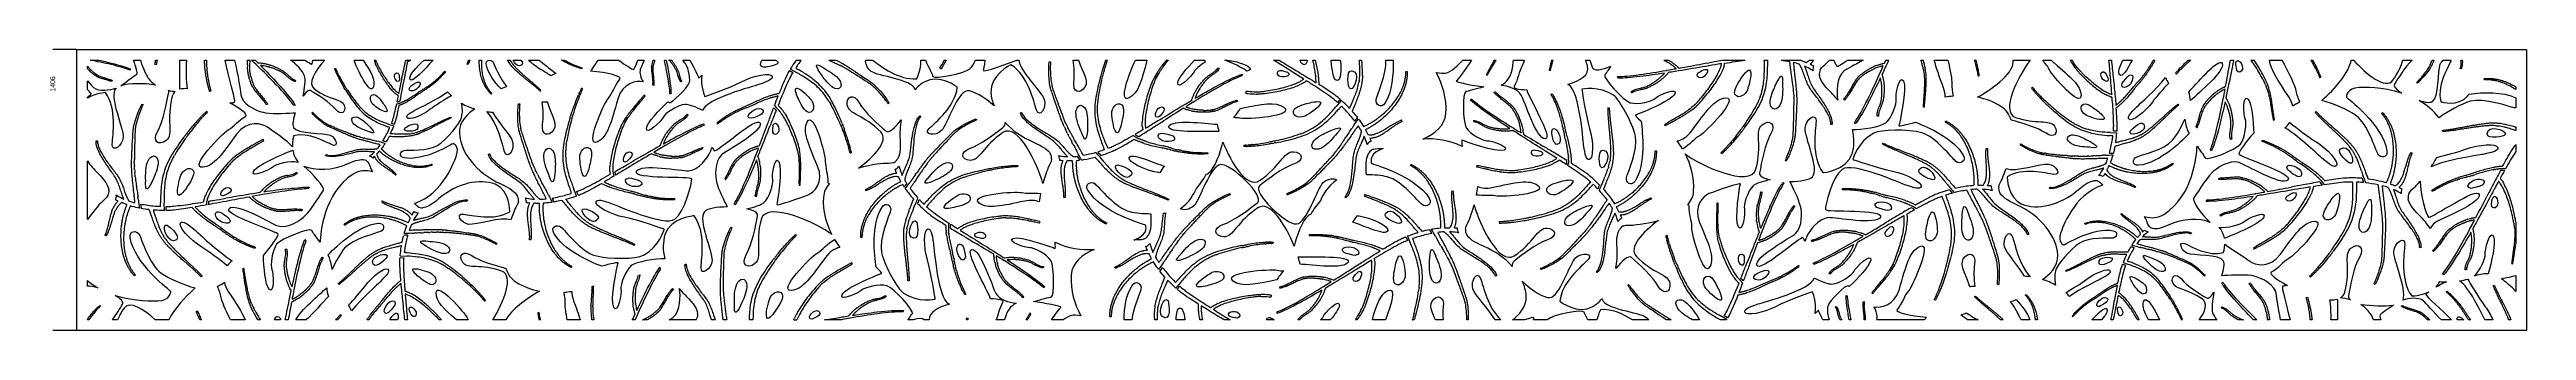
# Model space of a CAD drawing. Header units: metres. Extents: x -136 to 12250, y 0 to 1406.
import ezdxf

# ---------------------------------------------------------------- set-up
doc = ezdxf.new("R2010")
doc.units = ezdxf.units.M
doc.layers.add('PDF_Geometry', color=7, linetype='Continuous')
doc.styles.add('OpenSansCondensed-Light', font='OpenSansCondensed-Light.ttf')
doc.dimstyles.new('EZDXF', dxfattribs={"dimtxt": 25, "dimasz": 0.175, "dimexe": 0.25, "dimexo": 1, "dimgap": 0.1, "dimtad": 1, "dimdec": 0, "dimzin": 12, "dimtxsty": 'OpenSansCondensed-Light', "dimblk": 'ARCHTICK', "dimcen": 2.5, "dimsd1": 1, "dimsd2": 1, "dimclre": 6, "dimazin": 3, "dimtfac": 0.5, "dimtdec": 0, "dimtmove": 2, "dimatfit": 3})

# ---------------------------------------------------------------- blocks, each defined once
blk = doc.blocks.new('*D8')
at = {"color": 6, "lineweight": -2, "transparency": 16777216}
for p, q in [((-1, 1406), (-120, 1406)), ((-1, 0), (-120, 0))]:
    blk.add_line(p, q, dxfattribs=at)
at = {"layer": 'Defpoints', "color": 0, "transparency": 16777216}
for p in [(-120, 1406), (0, 1406), (0, 0)]:
    blk.add_point(p, dxfattribs=at)
at = {"color": 0, "transparency": 16777216, "insert": (-120, 1234), "char_height": 25, "attachment_point": 5, "rotation": 90, "style": 'OpenSansCondensed-Light'}
blk.add_mtext('1406', dxfattribs=at)
blk = doc.blocks.new('_ARCHTICK')
at = {"color": 0, "linetype": 'ByBlock', "const_width": 0.15}
blk.add_lwpolyline([(-0.5, -0.5), (0.5, 0.5)], dxfattribs=at)

msp = doc.modelspace()

# ---------------------------------------------------------------- linework, layer by layer
at = {"lineweight": -2}
for p, q in [((0, 1406.3), (12250, 1406.3)), ((0, 0), (0, 1406.3)), ((12250, 1406.3), (12250, 0)), ((171, 1248.4), (179.5, 1250.8)), ((265.8, 1303.5), (271.2, 1307.3)), ((4316.7, 1313.9), (4322.2, 1308.9)), ((5828.6, 1282.2), (5825.9, 1274)), ((7709.5, 1262.9), (7705.3, 1270.4)), ((945.8, 1133.3), (954.6, 1132)), ((1084.5, 1127.3), (1092.6, 1127.5)), ((2966.3, 1184.9), (2971.9, 1186.1)), ((6968.9, 1154.8), (6975.1, 1158.5)), ((7087.3, 1192.3), (7094.3, 1193.8)), ((11626.9, 1188.2), (11627.1, 1188.5)), ((11713.3, 1150.7), (11713.1, 1150.5)), ((3135.7, 1035.1), (3135.4, 1026.6)), ((3202.4, 1040.6), (3202.5, 1032.4)), ((8893.7, 1034.2), (8890.6, 1041.8)), ((10601.4, 1013.3), (10598, 1022.9)), ((3125.8, 907.1), (3131.9, 915.9)), ((10674.8, 899.2), (10669.8, 905.7)), ((3240.9, 760.5), (3244.2, 753.5)), ((10709.7, 755.9), (10715.4, 762.5)), ((1158.5, 710.1), (1164.2, 717.9)), ((3286.8, 634.1), (3291.4, 628.7)), ((8532.5, 741.3), (8537.7, 737.1)), ((10649, 646), (10653.3, 653.6)), ((6382, 541.4), (6403.8, 574.8)), ((1140.2, 454.7), (1145.2, 447.1)), ((2808.5, 276.1), (2815.9, 278.9)), ((2918.5, 307.5), (2916.4, 317.5)), ((11834.9, 277.4), (11832.5, 285.7)), ((106, 213.6), (105.7, 213.3)), ((192.7, 175.6), (192.7, 175.1)), ((4833.6, 215), (4840.7, 218.4)), ((8847.5, 175.7), (8853.3, 173.4)), ((10727, 236), (10731.9, 241.4)), ((10869.9, 236.3), (10862.7, 235.6)), ((11761.9, 192.9), (11761.9, 192.9)), ((11796.6, 216.5), (11796.8, 216.4)), ((12250, 0), (0, 0)), ((3585.9, 53.1), (3601.5, 53.1)), ((4131.3, 93.4), (4135.8, 100.4)), ((6002.5, 85.4), (6002.2, 93)), ((6394.1, 55.6), (6404.9, 55.6))]:
    msp.add_line(p, q, dxfattribs=at)
for points in [[(53.1, 1310.7), (53.1, 1323.2)], [(53.1, 1206.9), (53.1, 1249)], [(66.7, 1353.2), (110.5, 1353.2)], [(283.4, 1353.2), (318.1, 1353.2)], [(394.6, 1353.2), (401.8, 1353.2)], [(515.3, 1353.2), (548.7, 1353.2)], [(638.9, 1353.2), (648.3, 1353.2)], [(743, 1353.2), (788.7, 1353.2)], [(854.2, 1353.2), (865.7, 1353.2)], [(874, 1353.2), (891.9, 1353.2)], [(1068.1, 1353.2), (1140.7, 1353.2)], [(1180.1, 1353.2), (1240.1, 1353.2)], [(1387.1, 1353.2), (1432.7, 1353.2)], [(1487.9, 1353.2), (1495.5, 1353.2)], [(1644.8, 1353.2), (1670, 1353.2)], [(1736.8, 1353.2), (1781.9, 1353.2)], [(1959, 1353.2), (1965.6, 1353.2)], [(2012.6, 1353.2), (2023.5, 1353.2)], [(2154.1, 1353.2), (2167.4, 1353.2)], [(2182.1, 1353.2), (2221.3, 1353.2)], [(2259.7, 1353.2), (2312.4, 1353.2)], [(2424.4, 1353.2), (2438, 1353.2)], [(2606.4, 1353.2), (2710.7, 1353.2)], [(2805.6, 1353.2), (2837.9, 1353.2)], [(2883.2, 1353.2), (2891.2, 1353.2)], [(2939.1, 1353.2), (2948, 1353.2)], [(2961.5, 1353.2), (2973.6, 1353.2)], [(3031.3, 1353.2), (3066.3, 1353.2)], [(3427.7, 1353.2), (3494.2, 1353.2)], [(3598.1, 1353.2), (3623, 1353.2)], [(3761.1, 1353.2), (3796.4, 1353.2)], [(3945.2, 1353.2), (3979.3, 1353.2)], [(4221.7, 1353.2), (4243.5, 1353.2)], [(4338.2, 1353.2), (4347.4, 1353.2)], [(4494.2, 1353.2), (4541.3, 1353.2)], [(4701.6, 1353.2), (4710.6, 1353.2)], [(4982.4, 1353.2), (5008.8, 1353.2)], [(5144.9, 1353.2), (5153.6, 1353.2)], [(5294, 1353.2), (5351.7, 1353.2)], [(5449, 1353.2), (5458.9, 1353.2)], [(5590, 1353.2), (5641.6, 1353.2)], [(5740.5, 1353.2), (5754.6, 1353.2)], [(5984.6, 1353.2), (6011.1, 1353.2)], [(6117.3, 1353.2), (6153.4, 1353.2)], [(6181.3, 1353.2), (6192.7, 1353.2)], [(6272.3, 1353.2), (6318.5, 1353.2)], [(6413.9, 1353.2), (6424.9, 1353.2)], [(6546.9, 1353.2), (6582.1, 1353.2)], [(6931, 1353.2), (6974.4, 1353.2)], [(7088.3, 1353.2), (7097.6, 1353.2)], [(7183.9, 1353.2), (7238.7, 1353.2)], [(7374.4, 1353.2), (7382.2, 1353.2)], [(7544.9, 1353.2), (7566.3, 1353.2)], [(7936.8, 1353.2), (7958.5, 1353.2)], [(8230, 1353.2), (8343.6, 1353.2)], [(8437.2, 1353.2), (8455.7, 1353.2)], [(8523.4, 1353.2), (8625, 1353.2)], [(8664.1, 1353.2), (8685.1, 1353.2)], [(8764.5, 1353.2), (8786.2, 1353.2)], [(8855.8, 1353.2), (8933.5, 1353.2)], [(9045.9, 1353.2), (9060.6, 1353.2)], [(9222.1, 1353.2), (9233.7, 1353.2)], [(9288.7, 1353.2), (9356.5, 1353.2)], [(9488.9, 1353.2), (9497.5, 1353.2)], [(9683.3, 1353.2), (9768.3, 1353.2)], [(9830.8, 1353.2), (9874, 1353.2)], [(9968.9, 1353.2), (9978.2, 1353.2)], [(10162.4, 1353.2), (10174.5, 1353.2)], [(10232, 1353.2), (10278.5, 1353.2)], [(10384.5, 1353.2), (10391.6, 1353.2)], [(10559.4, 1353.2), (10572.1, 1353.2)], [(10769.6, 1353.2), (10785.4, 1353.2)], [(10872.6, 1353.2), (10888.3, 1353.2)], [(10965.1, 1353.2), (11025.9, 1353.2)], [(11171.9, 1353.2), (11181.8, 1353.2)], [(11373, 1353.2), (11385.5, 1353.2)], [(11632.3, 1353.2), (11677.9, 1353.2)], [(11778.4, 1353.2), (11787.6, 1353.2)], [(11835.7, 1353.2), (11871.7, 1353.2)], [(11922.3, 1353.2), (11928.9, 1353.2)], [(53.1, 1162.8), (53.1, 1167.8)], [(12196.9, 1219.7), (12196.9, 1205.6)], [(12196.9, 1163.8), (12196.9, 1114.8)], [(12196.9, 1018.3), (12196.9, 1000.3)], [(12196.9, 931), (12196.9, 896.3)], [(53.1, 554.9), (53.1, 848.8)], [(12196.9, 543.4), (12196.9, 434)], [(53.1, 222.1), (53.1, 250.7)], [(12196.9, 274.8), (12196.9, 196)], [(60.8, 53.1), (53.1, 53.1), (53.1, 54.4)], [(203.2, 53.1), (178, 53.1)], [(460, 53.1), (392.6, 53.1)], [(624.2, 53.1), (615.8, 53.1)], [(842.2, 53.1), (769.2, 53.1)], [(918.4, 53.1), (904.5, 53.1)], [(1019.3, 53.1), (989, 53.1)], [(1057.5, 53.1), (1042.4, 53.1)], [(1146.4, 53.1), (1094.8, 53.1)], [(1303.7, 53.1), (1293.8, 53.1)], [(1460.3, 53.1), (1451.7, 53.1)], [(1604.5, 53.1), (1564.8, 53.1)], [(1653.4, 53.1), (1640.5, 53.1)], [(1823.4, 53.1), (1811.8, 53.1)], [(1957.8, 53.1), (1898.4, 53.1)], [(2145.2, 53.1), (2079.9, 53.1)], [(2319.3, 53.1), (2311.8, 53.1)], [(2518.4, 53.1), (2453.1, 53.1)], [(2585.9, 53.1), (2575.5, 53.1)], [(2792, 53.1), (2778.2, 53.1)], [(2853, 53.1), (2829, 53.1)], [(3096.7, 53.1), (2961.8, 53.1)], [(3193.5, 53.1), (3174.4, 53.1)], [(3250.4, 53.1), (3232.3, 53.1)], [(3381.6, 53.1), (3363.9, 53.1)], [(3817.8, 53.1), (3738.7, 53.1)], [(4182.8, 53.1), (4156.7, 53.1)], [(4262.8, 53.1), (4236.7, 53.1)], [(4454.8, 53.1), (4447.9, 53.1)], [(4640, 53.1), (4598.2, 53.1)], [(4754.7, 53.1), (4746.5, 53.1)], [(4932.3, 53.1), (4873.5, 53.1)], [(5275.3, 53.1), (5236.9, 53.1)], [(5403.3, 53.1), (5390.8, 53.1)], [(5541.9, 53.1), (5498.1, 53.1)], [(5629, 53.1), (5616.8, 53.1)], [(5767.4, 53.1), (5738, 53.1)], [(5987.8, 53.1), (5950.1, 53.1)], [(6114.6, 53.1), (6107.1, 53.1)], [(6268.1, 53.1), (6219.6, 53.1)], [(6543.9, 53.1), (6478.7, 53.1)], [(6688.3, 53.1), (6678.6, 53.1)], [(6832.5, 53.1), (6793.9, 53.1)], [(6958.3, 53.1), (6951, 53.1)], [(7122, 53.1), (7092.2, 53.1)], [(7238.8, 53.1), (7179, 53.1)], [(7352.2, 53.1), (7284.5, 53.1)], [(7601.9, 53.1), (7555.8, 53.1)], [(7861.2, 53.1), (7779.4, 53.1)], [(7973.4, 53.1), (7949.7, 53.1)], [(8114.8, 53.1), (8079.6, 53.1)], [(8249.4, 53.1), (8219, 53.1)], [(8763.6, 53.1), (8730.9, 53.1)], [(8826, 53.1), (8817.7, 53.1)], [(8871.6, 53.1), (8863.5, 53.1)], [(8945, 53.1), (8938.4, 53.1)], [(9239.7, 53.1), (9000.4, 53.1)], [(9508.3, 53.1), (9454.6, 53.1)], [(9633.7, 53.1), (9619.7, 53.1)], [(9766.2, 53.1), (9722.4, 53.1)], [(9804.5, 53.1), (9795, 53.1)], [(10125, 53.1), (10076.5, 53.1)], [(10183.2, 53.1), (10172.4, 53.1)], [(10314.1, 53.1), (10304.8, 53.1)], [(10415.2, 53.1), (10360.4, 53.1)], [(10525.8, 53.1), (10525.1, 53.1)], [(10703.3, 53.1), (10613.7, 53.1)], [(10834.8, 53.1), (10809.1, 53.1)], [(10901.6, 53.1), (10885.4, 53.1)], [(10965, 53.1), (10954.4, 53.1)], [(11067.7, 53.1), (11020.6, 53.1)], [(11177.7, 53.1), (11169, 53.1)], [(11304.7, 53.1), (11272.5, 53.1)], [(11521.4, 53.1), (11485.6, 53.1)], [(11766.4, 53.1), (11755.8, 53.1)], [(11874.7, 53.1), (11824.9, 53.1)], [(11936.6, 53.1), (11904.1, 53.1)], [(11971, 53.1), (11960.7, 53.1)], [(12081.6, 53.1), (12042.2, 53.1)], [(12172.3, 53.1), (12161.2, 53.1)]]:
    msp.add_lwpolyline(points, dxfattribs=at)
msp.add_lwpolyline([(10202.6, 998.7, 0.0262306), (10198.5, 1114.1, 5.0080203)], format="xyb", dxfattribs=at)
at = {"layer": 'PDF_Geometry', "lineweight": -2}
for p, q in [((1289.6, 1309.2), (1294.2, 1311.1)), ((1659, 1347.3), (1653.2, 1344.4)), ((1663.5, 1349.5), (1663.4, 1349.4)), ((3563.8, 1300.8), (3580.8, 1291.2)), ((3568.4, 1308.4), (3599, 1291.1)), ((3608.1, 1306.2), (3607.9, 1306.4)), ((6145.3, 1246.5), (6145.4, 1246.7)), ((1342, 1206.9), (1339.5, 1211)), ((1342.1, 1206.8), (1342, 1206.9)), ((1403.5, 1133.9), (1409.6, 1126.4)), ((1615.8, 1138.3), (1615.8, 1138.3)), ((1619.3, 1139.7), (1621.9, 1140.7)), ((1723.4, 1201.7), (1723.6, 1201.8)), ((1723.6, 1201.8), (1729.5, 1205.4)), ((1741.1, 1212.4), (1755.1, 1221.6)), ((2530.3, 1209.6), (2524.5, 1212.4)), ((3510.5, 1123.1), (3510.4, 1123.3)), ((3764.2, 1142.8), (3770.2, 1132.1)), ((4872.1, 1202.3), (4871.1, 1205.7)), ((4875.8, 1191.1), (4872.1, 1202.3)), ((4880.2, 1177.9), (4878.2, 1183.9)), ((4901.9, 1113.9), (4900.6, 1117.6)), ((6323.6, 1151.4), (6300, 1123.4)), ((6317, 1157.2), (6303.9, 1141.7)), ((9774.6, 1214), (9779.1, 1217.7)), ((9867.2, 1116), (9863.1, 1119.8)), ((9867.3, 1116), (9867.2, 1116)), ((10173.9, 1168.6), (10173.8, 1168.7)), ((653.8, 1092.1), (649.3, 1096.7)), ((1260.5, 1028.4), (1263.2, 1027.1)), ((1263.2, 1027.1), (1266, 1025.9)), ((1316.6, 1004.6), (1317.4, 1004.3)), ((1342.7, 994.1), (1344.4, 993.4)), ((1554.5, 1020), (1554.4, 1020)), ((1559.4, 1033.1), (1585.7, 1023.8)), ((1574.2, 1037.2), (1588.9, 1032.1)), ((2471, 1078.3), (2469, 1072.3)), ((2469, 1072.3), (2469, 1072.2)), ((2957.5, 999.4), (2957.5, 999.4)), ((3015.2, 1052.2), (3017.2, 1053.5)), ((3021.1, 1046.5), (3018.8, 1045)), ((3051.6, 1082.6), (3057, 1079.1)), ((3051.7, 1071.3), (3051.7, 1071.2)), ((3054.2, 1074.5), (3054.1, 1074.4)), ((3055.8, 1077.1), (3055.7, 1077)), ((3506.1, 1107.3), (3506.1, 1107.3)), ((3830.4, 1028.2), (3830.4, 1028.3)), ((3832.5, 1022.5), (3830.4, 1028.2)), ((4378.6, 990.3), (4381, 992.6)), ((4911.4, 1087), (4908.5, 1095.1)), ((4921.4, 1058.6), (4920.4, 1061.4)), ((4925.9, 1047.5), (4924.8, 1050.1)), ((4931.4, 1033.8), (4931.1, 1034.6)), ((4931.5, 1033.6), (4931.4, 1033.8)), ((4933.9, 1028.3), (4933.1, 1030)), ((4943.5, 1007.4), (4943.4, 1007.5)), ((4953.3, 987.6), (4949, 996.2)), ((5541.8, 1109), (5534, 1112.1)), ((5547.9, 1106.7), (5547.8, 1106.7)), ((6313.7, 1111.2), (6313.9, 1111.3)), ((7232.8, 996.6), (7232.8, 996.5)), ((7429.2, 1026.9), (7424.7, 1047.5)), ((7433.8, 1001.5), (7432.3, 1010)), ((7433.9, 1001.2), (7433.8, 1001.5)), ((9960.4, 1054), (9969.8, 1047.5)), ((10169.2, 991.7), (10201.9, 989.9)), ((10184.4, 999.7), (10202.6, 998.7)), ((481.7, 864.1), (488, 875.2)), ((548.6, 984.6), (548.5, 984.6)), ((552.5, 989.6), (548.6, 984.6)), ((1359.6, 987.3), (1361.4, 986.6)), ((1368, 983.9), (1370.1, 983.1)), ((1418.8, 967.8), (1425.5, 966)), ((1469.6, 955.4), (1474.6, 954.3)), ((2448.3, 936), (2450.3, 948.6)), ((2916.3, 923.8), (2916.3, 923.9)), ((2918.5, 930.4), (2918.6, 930.8)), ((2925, 946.8), (2925.6, 948)), ((2934.4, 935.9), (2934.3, 935.8)), ((2939.4, 948.1), (2939.4, 948)), ((2943.2, 979.6), (2943.7, 980.3)), ((2946.5, 962.3), (2946.4, 962.2)), ((2952.9, 973.5), (2952.3, 972.5)), ((2955.3, 977.4), (2954.5, 976.1)), ((3406.1, 871), (3406.2, 871)), ((3866.9, 888.5), (3872.9, 889.9)), ((4258.9, 866.8), (4259.5, 867.5)), ((4268.4, 877.5), (4270.2, 879.6)), ((4276, 886.1), (4278, 888.1)), ((4296.2, 907), (4301.9, 912.9)), ((4315.3, 926.7), (4317.9, 929.4)), ((4361, 972.8), (4365.3, 977.1)), ((4370.5, 982.3), (4378.6, 990.3)), ((4971.7, 878.8), (4971.7, 878.7)), ((5092.3, 867), (5091.9, 867.4)), ((5290.2, 955.8), (5288.2, 956.9)), ((5298.5, 951.9), (5296.5, 952.8)), ((5302.2, 964.8), (5302.2, 964.8)), ((5306.6, 962.7), (5309.9, 961.1)), ((5325.1, 940.9), (5323.4, 941.6)), ((5337.3, 936.6), (5331.1, 938.7)), ((5430.8, 913.3), (5428.1, 913.9)), ((5456.7, 907.7), (5455.2, 908)), ((5465.2, 905.3), (5456.7, 907.7)), ((5459, 917.5), (5459.3, 917.5)), ((5459.3, 917.5), (5467.9, 914.9)), ((5485, 910), (5506.3, 904.6)), ((5504.2, 895.6), (5500, 896.6)), ((5504.4, 895.6), (5504.2, 895.6)), ((5836, 927.4), (5836.2, 921)), ((5979.8, 936.6), (5986, 937.7)), ((5986, 937.7), (5986.1, 937.7)), ((6116.1, 983.2), (6104, 979.1)), ((6320.1, 928.1), (6314.7, 920.7)), ((6357.3, 982.8), (6353.6, 977.3)), ((7233.4, 990.3), (7234.2, 982.2)), ((9834, 888.2), (9837.6, 887.6)), ((9837.6, 887.6), (9841, 887.2)), ((9905.1, 879.8), (9906.1, 879.7)), ((9937.9, 876.6), (9940, 876.4)), ((9959.2, 874.5), (9961.5, 874.2)), ((9969.8, 873.4), (9972.4, 873.2)), ((10032.2, 871.9), (10040.4, 872.1)), ((10093.6, 874.7), (10099.6, 875)), ((10168, 975.3), (10167.8, 975.3)), ((11077, 865.4), (11059.2, 878.2)), ((292.8, 769.5), (291.8, 778.6)), ((981.2, 746.4), (981.2, 746.4)), ((1053.6, 775.9), (1056, 776.3)), ((1057.2, 768.4), (1054.5, 767.8)), ((1094.5, 781), (1094.5, 781)), ((1098, 783.2), (1097.8, 783.1)), ((1098.4, 791.7), (1102.2, 786.5)), ((1100.4, 785.1), (1100.3, 785)), ((2304, 781.6), (2300, 789.8)), ((2667.2, 786.8), (2667.3, 786.6)), ((2681.1, 796.8), (2681.1, 796.7)), ((3408.5, 864.7), (3408.6, 864.4)), ((3413.4, 848.6), (3413.7, 847.3)), ((3419.5, 813.1), (3419.5, 812.2)), ((3420.7, 789.7), (3420.7, 789.6)), ((4228.6, 828.2), (4234.2, 835.5)), ((4241.4, 845.2), (4241.5, 845.2)), ((4255.3, 862.4), (4256.5, 863.8)), ((4258.9, 866.7), (4258.9, 866.8)), ((4998.4, 843.4), (4998.4, 843.3)), ((5002, 781.4), (5002.1, 780.7)), ((5003.3, 773.4), (5003.3, 773.4)), ((5006, 758.2), (5006.2, 757.2)), ((5136.5, 818.1), (5134.5, 820.2)), ((5147.2, 831.5), (5149.4, 829)), ((5168.9, 807.3), (5169, 807.3)), ((5170.8, 783.4), (5170.7, 783.5)), ((5194.9, 782.5), (5195, 782.4)), ((7460.5, 850.7), (7460.4, 854.2)), ((7460.5, 845.9), (7460.5, 846)), ((7643.1, 772.7), (7641.9, 769.8)), ((7653.4, 798.9), (7653.3, 798.8)), ((9318.2, 774.7), (9318.1, 774.7)), ((9339.2, 750), (9337.1, 752.5)), ((11098.1, 848.9), (11091.1, 854.4)), ((11098.4, 848.7), (11098.1, 848.9)), ((11223.1, 750.2), (11220.6, 752.9)), ((11226.4, 746.6), (11226.4, 746.7)), ((11408.6, 843.4), (11408.6, 843.4)), ((11418.7, 816), (11419.8, 812.9)), ((11937.8, 764.8), (11916.7, 758.7)), ((11963.8, 771.3), (11955, 769.1)), ((11964.1, 771.4), (11963.8, 771.3)), ((12118.4, 809.1), (12114.8, 808.8)), ((12123.3, 809.5), (12123.3, 809.5)), ((301.4, 703.9), (300.5, 710.6)), ((419.3, 637.1), (419.3, 636.8)), ((438.6, 600.5), (437.6, 637.1)), ((447.5, 600.5), (446.9, 620.8)), ((635.1, 648.1), (635.1, 647.8)), ((651.6, 652.6), (651.6, 652.5)), ((916.3, 689.9), (916.3, 689.9)), ((920.6, 695.3), (920.8, 695.6)), ((932.4, 708.4), (933.4, 709.3)), ((937.4, 694.9), (937.4, 694.9)), ((946.4, 704.6), (946.3, 704.5)), ((957.9, 715.5), (957.8, 715.3)), ((960.9, 732.8), (961.6, 733.3)), ((967.9, 723.7), (967, 723)), ((971.5, 726.5), (970.3, 725.6)), ((2334.9, 723.1), (2331.7, 729)), ((2468.7, 701.4), (2468.8, 701.2)), ((2499.6, 673.9), (2485.9, 707.8)), ((2507.9, 677), (2500.3, 695.8)), ((3393.2, 679.2), (3393.2, 679.3)), ((3393.3, 675.3), (3393.3, 675.5)), ((3393.6, 672.4), (3393.6, 672.5)), ((3400, 670.8), (3393.9, 670.2)), ((3401.2, 716.2), (3402, 718.7)), ((3409.1, 715.4), (3408.3, 713.3)), ((4041.7, 674.5), (4041.7, 674.5)), ((4053.7, 684.3), (4053, 683.6)), ((4065.7, 693.1), (4065.6, 693.1)), ((4072, 697.6), (4071.5, 697.3)), ((4123.8, 727.4), (4123.7, 727.3)), ((4184.5, 656.7), (4184.7, 657.2)), ((5009.5, 742.5), (5009.5, 742.5)), ((8410.2, 648.5), (8411, 650.7)), ((8418.1, 647.8), (8417.3, 645.2)), ((8419.3, 693.2), (8425.4, 693.8)), ((8425.7, 691.5), (8425.7, 691.4)), ((8426, 688.6), (8426.1, 688.4)), ((8426.1, 684.7), (8426.1, 684.6)), ((8999.6, 680), (8978.5, 685.8)), ((8980.6, 694.8), (8980.7, 694.8)), ((8980.7, 694.8), (8985, 693.7)), ((9025.1, 671.9), (9016.6, 674.6)), ((9019.5, 684.1), (9028, 681.6)), ((9025.5, 671.8), (9025.1, 671.9)), ((9028, 681.6), (9029.4, 681.2)), ((9053.7, 675.3), (9056.4, 674.6)), ((9146.5, 649.6), (9152.8, 647.4)), ((9158.7, 645), (9160.4, 644.4)), ((9176.6, 622.9), (9173.4, 624.5)), ((9181, 620.6), (9180.9, 620.6)), ((9185, 633.4), (9187, 632.4)), ((9193.2, 629.2), (9195.2, 628.1)), ((10945.6, 706.1), (10945.7, 706)), ((10950.4, 701.6), (10956.5, 695.9)), ((3938.7, 533.4), (3938.7, 533.3)), ((3945.2, 549.9), (3943.8, 546.5)), ((3945.7, 551.1), (3945.2, 549.9)), ((3949.9, 560.1), (3946.7, 553.3)), ((3953.7, 567.7), (3953.4, 567)), ((3957.1, 573.9), (3957.1, 573.8)), ((4146.2, 553.2), (4146.3, 553.3)), ((4155.8, 532.1), (4155.7, 532)), ((4161.4, 597.6), (4162.3, 600.2)), ((4166, 565.1), (4166, 565)), ((4177.5, 594.1), (4176.3, 591.2)), ((4346, 524.4), (4346, 526.7)), ((4346.1, 515.6), (4346.1, 517.8)), ((4358.8, 518), (4358.8, 517.9)), ((4358.9, 513.2), (4358.9, 509.7)), ((5063.8, 617.1), (5063.8, 617.1)), ((5068, 611.1), (5068.5, 610.4)), ((5073.3, 604), (5078.2, 597.9)), ((5079.7, 595.9), (5080.6, 594.9)), ((5080.6, 594.9), (5083.1, 592)), ((5092.9, 581.3), (5093, 581.2)), ((8398.7, 574.3), (8398.7, 574.3)), ((8399.9, 550.9), (8399.8, 551.7)), ((8405.9, 515.4), (8405.6, 516.7)), ((8410.3, 556.5), (8410.5, 555.1)), ((8410.8, 499.2), (8410.7, 499.5)), ((8410.8, 552.1), (8410.9, 551)), ((8412.7, 539.9), (8412.7, 539.7)), ((8415.9, 525), (8415.9, 524.9)), ((8419.5, 512.8), (8419.5, 512.8)), ((11982.4, 563.2), (11982.6, 563.2)), ((11988.9, 564.2), (11997.2, 565.5)), ((1617.5, 374), (1650.2, 372.2)), ((1651.5, 388.6), (1651.3, 388.6)), ((1719.8, 488.9), (1725.7, 489.2)), ((1778.9, 491.8), (1787.1, 492)), ((4348.1, 488), (4347.9, 489.7)), ((4349.6, 475.6), (4348.8, 481.9)), ((4369.8, 385.1), (4369.1, 387.7)), ((4585.9, 373.6), (4585.2, 381.7)), ((5465.8, 386.7), (5462.1, 381.1)), ((5504.6, 443.2), (5499.3, 435.8)), ((5715.3, 384.8), (5703.2, 380.8)), ((5833.3, 426.2), (5839.6, 427.4)), ((5833.3, 426.2), (5833.3, 426.2)), ((5983.1, 442.9), (5983.3, 436.5)), ((6645.9, 468.7), (6654, 450.1)), ((6654.1, 472), (6668.6, 438.4)), ((6685.7, 445.2), (6685.6, 445.4)), ((6820, 426.9), (6823.3, 421.1)), ((7952.4, 475.4), (7946.4, 474)), ((8413.2, 492.9), (8413.2, 493)), ((8931.8, 484.9), (8931.9, 484.9)), ((8937.8, 482.4), (8945.6, 479.2)), ((10344.8, 409.7), (10349.7, 408.5)), ((10393.8, 397.9), (10400.6, 396.1)), ((1616.8, 365.2), (1634.9, 364.2)), ((1849.5, 316.4), (1858.9, 309.9)), ((1952.1, 247.9), (1952.1, 248)), ((1956.3, 244.1), (1952.1, 247.9)), ((4376, 360.4), (4375.6, 361.8)), ((4377.6, 352.1), (4376, 360.4)), ((4386, 314.3), (4385.1, 318.4)), ((4385.5, 362.7), (4385.5, 362.4)), ((4385.5, 362.4), (4387.1, 353.9)), ((4386.1, 314.2), (4386, 314.3)), ((4390.1, 337.1), (4394.7, 316.4)), ((4586.5, 367.4), (4586.5, 367.5)), ((5505.5, 252.6), (5505.6, 252.8)), ((6489.3, 354.9), (6489.3, 355.1)), ((6852.3, 369.2), (6856.6, 361.1)), ((7986.8, 341.4), (7989, 335.7)), ((7989, 335.7), (7989, 335.7)), ((8313.2, 256.6), (8313.2, 256.6)), ((10230.5, 331.8), (10245.1, 326.7)), ((10233.6, 340.1), (10259.9, 330.8)), ((10265, 343.9), (10264.8, 344)), ((1645.6, 195.3), (1645.4, 195.3)), ((2040.3, 146.3), (2044.8, 149.9)), ((5519.3, 240.5), (5495.7, 212.6)), ((5515.4, 222.2), (5502.3, 206.7)), ((6441.8, 119.2), (6444, 125)), ((6712, 211.2), (6710.2, 198.6)), ((8055.2, 221.2), (8049.1, 231.9)), ((8308.8, 240.8), (8308.9, 240.7)), ((10213.9, 187.1), (10213.8, 187.2)), ((10409.7, 237.5), (10415.9, 230)), ((10477.3, 157), (10477.3, 157.1)), ((10479.8, 152.9), (10477.3, 157)), ((2571, 123), (2571, 122.9)), ((2584, 64.2), (2583.9, 64.3)), ((5673.9, 117.3), (5674.1, 117.4)), ((6426.4, 110.1), (6426.3, 110)), ((6439.9, 115), (6441.8, 119.2)), ((6692.8, 68.5), (6694.6, 74.5)), ((6694.6, 74.5), (6694.6, 74.6)), ((8211.3, 57.7), (8211.5, 57.6)), ((8251, 55.5), (8220.3, 72.8)), ((8255.5, 63.1), (8238.5, 72.7)), ((10525.2, 52.8), (10529.7, 54.7))]:
    msp.add_line(p, q, dxfattribs=at)
for points in [[(53.1, 1323.2, -0.0022606), (54.1, 1321.8, 0.004771), (55.2, 1320.4), (55.4, 1320.1)], [(65.8, 1297.7, 0.0019574), (64.6, 1298.8, 0.0001544), (62.9, 1300.5, -0.0021309), (61, 1302.3, -0.0040284), (60, 1303.3, 0.0024287), (59.2, 1304), (59, 1304.1, -0.0031822), (57.4, 1306, 0.0007984), (53.1, 1310.7, 0.0007984)], [(56.1, 1319.3, -0.0017414), (56.9, 1318.4, -0.0006436), (62, 1312.7), (63.2, 1311.3, 0.0014072), (64.2, 1310.2), (64.7, 1309.5, -0.0058237), (66.2, 1308), (66.4, 1307.8, -0.0003307), (68.1, 1306.2, 0.0017782), (70, 1304.4), (70.9, 1303.4)], [(171.7, 1331, 0.0094832), (66.7, 1353.2)], [(91, 1277.5), (86, 1281.1, -0.0007423), (80.4, 1285.1), (80.3, 1285.2, -0.0004274), (76.9, 1288.1, -0.0004181), (72.3, 1291.8)], [(77.1, 1297.6), (77.2, 1297.6, 0.0003375), (83.1, 1292.5), (84.9, 1290.9), (86.8, 1289.5, 0.0008701), (93.1, 1284.8), (95.2, 1283.1)], [(94.9, 1275, 0.011098), (93.4, 1275.9), (93.3, 1276)], [(98.6, 1280.9, 0.0071685), (97.1, 1281.9, 0.0105378), (96.3, 1282.4)], [(98.1, 1273.2, -0.0027183), (99.6, 1272.4, 0.0114709), (102.9, 1270.8, 0.0006513), (107.7, 1268.7), (107.7, 1268.7, 0.0210746), (126.9, 1262, 0.0037866), (143, 1257.2, -0.0073007), (161, 1251.8, -0.0078732), (165.9, 1250.2, 0.0037561), (168, 1249.5, -0.0056441), (171, 1248.4, -0.0056441)], [(101.3, 1279.3), (101.3, 1279.3, -0.0041071), (103.1, 1278.4, 0.0104314), (105.7, 1277), (106.4, 1276.7, -0.0016959), (110.3, 1274.9, 0.0215934), (128.8, 1268, 0.0041721), (145, 1262.9, -0.0070662), (162.8, 1257.2, -0.0076052), (167.1, 1255.7, 0.0038368), (169.8, 1254.7, -0.0080645), (174.4, 1253, 0.0016752), (176.2, 1252.2), (176.3, 1252.2)], [(401.8, 1353.2, 0.0017565), (400.9, 1348, 0.0009038), (397.5, 1329.6), (391.1, 1330.6, -0.000286), (394, 1349.1, 0.0008454), (394.6, 1353.2)], [(640.1, 1328.6, 0.0014253), (639.9, 1332.9, 0.0005259), (639.3, 1341.6, -0.0035957), (639.1, 1346), (639.1, 1346.1), (639, 1350.5, 0.0001085), (638.9, 1353.2, 0.0001085)], [(646.3, 1275), (646.1, 1276, -0.0009336), (645.4, 1281.2), (645, 1283.5, -0.0006715), (644.5, 1287.5, 0.0013825), (643.9, 1291.2), (643.8, 1292.3, -0.0160866), (642.9, 1299.3, -0.0001032), (641.2, 1315.7)], [(655, 1270), (655, 1270), (657.4, 1256.1, 0.0165395), (661, 1237.6, -0.0023866), (662.1, 1232.4, -0.0002508), (662.9, 1228.6, -0.0012048), (664.3, 1222.5, 0.0013337), (666.4, 1214.4), (666.5, 1214.3, -0.0000961), (670.6, 1198.4), (664.4, 1196.7, -0.0000944), (660, 1212.5, 0.0028339), (658.5, 1217.4, 0.0006686), (657.6, 1220.8), (657.6, 1220.9), (655.2, 1230.8, 0.0019751), (653.9, 1236.3, -0.0170231), (649.9, 1254.9, -0.0011864), (648, 1265.3), (647.3, 1268.6)], [(648.3, 1353.2), (648.3, 1346.3, -0.0024917), (648.5, 1342, -0.0000512), (648.7, 1338.1, -0.0004958), (648.9, 1333.4, -0.0022719), (649.1, 1328.6)], [(649.8, 1316.6), (649.8, 1316.5, -0.0010638), (651.2, 1300.1, 0.0155914), (651.9, 1293.3), (652.1, 1292.4, 0.0008779), (653, 1284.6), (654.2, 1275.7)], [(853.8, 1343.6, 0.0026208), (854, 1347.7, 0.0027659), (854.1, 1350.4, -0.0047568), (854.2, 1353.2, -0.0047568)], [(859.3, 1276.7, -0.0022597), (858.9, 1278.4, 0.0025662), (858.5, 1279.8), (858.5, 1279.9), (858.5, 1280, -0.0017634), (858, 1283.1, 0.0008184), (856, 1295.3), (855.9, 1295.4, 0.0042742), (855.7, 1297, -0.0050074), (855.5, 1298.3), (855.5, 1298.5), (855.4, 1299.2, -0.0036593), (855.2, 1301.5, 0.0001192), (854.6, 1307.3, 0.0006342), (854.2, 1312), (854.1, 1312.9, 0.0039793), (854, 1314.4)], [(860, 1273.4, -0.0010657), (860.7, 1270.5, 0.0000235), (861.2, 1268.3)], [(874, 1229.2), (871.3, 1236.5, -0.0003885), (868.1, 1244.8), (868, 1245, -0.000201), (866.4, 1250.4, -0.0001773), (864.1, 1257.6)], [(864.4, 1329.3), (864.4, 1329.2, 0.0010068), (864.5, 1318.9), (864.5, 1318.8)], [(870.7, 1271), (870.3, 1272.7, -0.002856), (869.6, 1275.8, 0.0005634), (869, 1278.8), (868.9, 1279.2, 0.0057987), (868.3, 1281.8), (868.2, 1282.9, -0.0025439), (867.9, 1284.8), (867.6, 1287.1, 0.0006615), (866.2, 1296.8, 0.0011252), (866, 1298.3, -0.0036889), (865.8, 1299.6), (865.7, 1300.2, -0.0033537), (865.6, 1302.4, 0.0035607), (865.3, 1305.7, -0.0022264), (865.1, 1308.1, 0.0028559), (864.7, 1313.7, 0.0026235), (864.6, 1315.1)], [(865.7, 1353.2, 0.0059691), (865.3, 1348.9, -0.0012187), (865.2, 1346.9, -0.0036709), (864.9, 1342.7)], [(873.3, 1260.4), (873.3, 1260.3, 0.0005073), (876.1, 1250.8), (876.9, 1247.9), (878, 1245, 0.0006052), (881.4, 1235.5), (882.5, 1232.3)], [(901.8, 1326.4, 0.0013456), (874, 1353.2)], [(891.9, 1353.2, -0.0005958), (905.3, 1339.8), (905.3, 1339.8, 0.0063621), (907.1, 1339.8, -0.0129482), (912.2, 1339.5), (912.6, 1339.5, -0.0158456), (923.1, 1338.5, -0.0137599), (929.7, 1337.6), (931.1, 1337.4, -0.0116069), (937, 1336.4, -0.0183519), (953.1, 1332.7, -0.0114024), (961.9, 1330.3, 0.001795), (966.2, 1329), (967.1, 1328.7, 0.0033038), (970.8, 1327.4, -0.0149962), (989.1, 1320.5), (989.2, 1320.5, -0.0148337), (1007.6, 1312.2, -0.0153106), (1025.4, 1302.8, -0.0449529), (1041.9, 1291.4, -0.0166242), (1055.6, 1279.2), (1057.3, 1277.5, 0.0107203), (1067.4, 1268.4, 0.0291258), (1077.8, 1260.2, 0.0379503), (1086.4, 1255.3, 0.0031644), (1089.8, 1253.8, 0.0057125), (1091.2, 1253.3, -0.0070516), (1092.3, 1253, -0.0047528), (1094.7, 1252.2), (1092.7, 1246.1, 0.0031853), (1090.4, 1246.8), (1090.4, 1246.8, 0.005074), (1089.5, 1247, -0.0147307), (1087.5, 1247.6), (1087.4, 1247.7, 0.0030766), (1085.5, 1248.4, -0.003634), (1083.7, 1249.1), (1083.7, 1249.1, -0.038648), (1073.9, 1254.3, -0.0293177), (1062.5, 1262.6, -0.0100846), (1051.6, 1271.9), (1049.6, 1273.7, 0.0164958), (1036.5, 1284.6, 0.0445209), (1021, 1294.6, 0.0145896), (1003.3, 1303.1, 0.0149954), (985.2, 1310.6, 0.0165923), (967.4, 1316.6), (965.9, 1317.1, 0.0009193), (963, 1318), (961.9, 1318.2, -0.0005946), (958.6, 1319.1, 0.0110444), (950.5, 1321.1), (950.3, 1321.2, 0.0182507), (934.9, 1324.1), (934.8, 1324.1, 0.0131927), (929.5, 1324.9, 0.0021119), (927.9, 1325.1, 0.0162215), (921.8, 1325.7), (921.7, 1325.7, 0.0064642), (919.1, 1325.9, -0.008898), (1004.7, 1236.7)], [(997.8, 1230.2, 0.009367), (901.8, 1326.4)], [(1487.9, 1353.2, 0.0172304), (1493.7, 1336.1)], [(1500.8, 1338.8), (1500.8, 1338.9, -0.0149022), (1495.5, 1353.2, -0.0149022)], [(1586.7, 1191.8, -0.0249926), (1571.4, 1208.1, -0.0327388), (1538.9, 1252.6, -0.0120068), (1522.7, 1279, -0.0119628), (1507.3, 1306.9, -0.0064201), (1500, 1321.2), (1497.9, 1325.4), (1496.6, 1328.7, 0.0059495), (1495.5, 1331.3)], [(1502.6, 1334.4, -0.0063817), (1503.8, 1331.7), (1504.6, 1329.8), (1505.2, 1328.5), (1505.2, 1328.4), (1505.3, 1328.3), (1507.1, 1324.8, 0.0058135), (1514.6, 1310.8, 0.0110851), (1530.3, 1283.5, 0.0116581), (1546.8, 1257.8, 0.0323458), (1579.5, 1215.1, 0.0250998), (1594.3, 1199.9)], [(1606.7, 1189.8), (1606.7, 1189.7, 0.0144626), (1610.4, 1187.3, -0.0010166), (1611.1, 1186.8, 0.0004986), (1616.2, 1211.6, 0.0003584), (1625.7, 1258.9, -0.0018491), (1644.8, 1353.2, -0.0018491)], [(1773.5, 1234.9), (1773.5, 1234.9, -0.000748), (1783.5, 1242.6)], [(1801.5, 1249.9), (1801, 1249.5, -0.0020575), (1798, 1246.8), (1796.6, 1245.6, -0.0002726), (1794.3, 1243.6, 0.001169), (1792.1, 1241.7), (1791.6, 1241.2, -0.016369), (1787.4, 1237.6, -0.0000305), (1777.7, 1229.7)], [(1787.5, 1246), (1788, 1246.4, 0.0012549), (1792.6, 1250.3), (1797.8, 1254.7)], [(1801.1, 1257.6), (1801.1, 1257.6), (1809, 1264.9, 0.0165965), (1819.3, 1274.9, -0.0024885), (1822.2, 1277.8, 0.0007336), (1824.2, 1279.9, -0.0014584), (1827.6, 1283.3, 0.0013632), (1831.9, 1288.1), (1832, 1288.2, -0.0001205), (1840.4, 1297.4), (1844, 1294.2, -0.0001454), (1835.8, 1284.7, 0.0016329), (1833.2, 1281.8, -0.0008062), (1831.5, 1279.8), (1831.4, 1279.7), (1826.1, 1274.1, 0.0032062), (1823.1, 1270.9, -0.0169469), (1812.9, 1260.7, -0.0010005), (1807.1, 1255.1), (1805.2, 1253.3)], [(1956.3, 1330.7), (1952.2, 1332.5, 0.0000845), (1952.8, 1334.1)], [(1952.8, 1334.1, 0.0154767), (1954.5, 1338.5), (1954.5, 1338.6, 0.0118851), (1956.8, 1345.5, -0.0012348), (1957.3, 1347.1, 0.0027941), (1958.1, 1349.9, 0.0017889), (1958.8, 1352.6, -0.0002205), (1959, 1353.2, -0.0002205)], [(1965.6, 1353.2, -0.0002722), (1965.5, 1353, -0.0028764), (1964.4, 1349.5), (1963.9, 1348.1, -0.0031664), (1962.3, 1343.7)], [(2038.5, 1229.3, -0.00216), (2037.1, 1232, 0.0018056), (2036, 1234.3), (2035.9, 1234.4, 0.0021882), (2034.6, 1237.4, 0.000155), (2033.6, 1239.7, 0.0011334), (2032.9, 1241.1, -0.0052036), (2032.3, 1242.4), (2032.3, 1242.5, 0.0022399), (2031.2, 1245.3, -0.0016559), (2029, 1251), (2028.9, 1251.1, 0.000885), (2027.2, 1255.9), (2026.9, 1257, -0.0003302), (2025.9, 1259.9), (2025.8, 1260), (2025.6, 1260.9, -0.001592), (2024.9, 1263.1, -0.0270085), (2018.4, 1288.9, -0.0228655), (2014.3, 1316.1, -0.0197451), (2012.6, 1343.5, -0.007342), (2012.6, 1353.2, -0.007342)], [(2023.5, 1353.2, 0.0075023), (2023.2, 1343.5, 0.0199107), (2023.9, 1316.9, 0.0222519), (2027, 1290.5, 0.0259612), (2032.5, 1265.3), (2032.5, 1265.3, 0.0055834), (2032.9, 1263.9, -0.0017028), (2033.3, 1262.3, -0.0024904), (2034, 1259.9), (2034.2, 1259.3, -0.0010092), (2036, 1253.5), (2038, 1247.8, -0.0017793), (2038.7, 1246.1), (2039, 1245.1), (2040.1, 1242.4, 0.0002024), (2042.2, 1237.2, -0.0015965), (2043.5, 1234.4, 0.0001294), (2044.5, 1232.2), (2044.6, 1232.1)], [(2158.5, 1345.8, -0.0121578), (2154.1, 1353.2, -0.0121578)], [(2169.3, 1330.1, 0.0030928), (2167, 1333.1), (2166.9, 1333.3, 0.0015357), (2165, 1336)], [(2168.3, 1351.7), (2168.3, 1351.8, -0.0026119), (2167.4, 1353.2, -0.0026119)], [(2178.2, 1336.3, 0.0016241), (2175.9, 1339.5, 0.0027283), (2174, 1342.4)], [(2320.5, 1196, -0.0000364), (2315, 1201, 0.0019381), (2309.8, 1205.7), (2309.4, 1206, 0.0005523), (2304.9, 1209.9), (2302.7, 1211.8, 0.0000535), (2298.5, 1215.3), (2295.1, 1218.3, 0.0041735), (2289.7, 1222.7, -0.0010019), (2286.5, 1225.3, 0.0000485), (2281.9, 1229.1, 0.0000177), (2277.1, 1233, -0.0005643), (2271.2, 1237.7, 0.000326), (2267, 1241.1, -0.0003544), (2257.3, 1248.8, 0.0006075), (2245.1, 1258.6), (2244.5, 1259.1, 0.0006062), (2233.6, 1268, 0.0014913), (2227.8, 1272.8, -0.0011647), (2221.9, 1277.8, 0.0025726), (2217.7, 1281.4, -0.0077491), (2210.1, 1287.9, -0.0000989), (2205, 1292.5, -0.0000418), (2198.6, 1298.3, -0.0118936), (2193.5, 1303), (2192.8, 1303.7, 0.0038657), (2190.8, 1305.6, -0.0135624), (2187.1, 1309.3), (2185.8, 1310.6, 0.0009836), (2181.7, 1315), (2180.3, 1316.5), (2179, 1318, 0.0015296), (2177.6, 1319.8, 0.0000709), (2176.5, 1320.9)], [(2184.7, 1327.7), (2184.7, 1327.6), (2188.2, 1323.2), (2189.4, 1321.9, -0.0010028), (2194.5, 1316.2, 0.0147384), (2197.9, 1312.6, -0.0020394), (2199.7, 1310.8), (2200.4, 1310.1, 0.0114953), (2205.1, 1305.4, -0.0006939), (2215.4, 1295.6), (2216.4, 1294.6, 0.0078474), (2223.5, 1288.1, -0.0020012), (2227.7, 1284.3, -0.0001776), (2231, 1281.3, -0.0000222), (2233.3, 1279.3), (2233.9, 1278.7, -0.0009992), (2239, 1274.4, -0.0009669), (2244.6, 1269.5, -0.0005473), (2250.1, 1264.7, 0.0000925), (2264.1, 1252.8), (2271.5, 1246.6, 0.000315), (2276.8, 1242.1), (2281.4, 1238.2, 0.0009829), (2290.6, 1230.2, 0.0008171), (2293.9, 1227.4, -0.0050092), (2299, 1222.8, -0.0007114), (2306.5, 1216.1), (2308.3, 1214.5, -0.0008577), (2313.1, 1210.2), (2313.6, 1209.7, 0.0028396), (2318.6, 1205, 0.0000758), (2319.1, 1204.4, 0.0000758)], [(2431.1, 1349.4, 0.0016933), (2428.3, 1351, 0.0003798), (2424.4, 1353.2, 0.0003798)], [(2467.8, 1330.9), (2467.2, 1331.2, -0.0008077), (2463.5, 1332.9), (2461.9, 1333.7, -0.0012464), (2459.2, 1335, 0.0004509), (2456.5, 1336.2), (2455.8, 1336.5, -0.0155874), (2450.9, 1338.9, -0.000213), (2439.8, 1344.7)], [(2442.8, 1350.5), (2442.9, 1350.5, -0.0013308), (2453.9, 1344.5, 0.016048), (2458.6, 1342.2), (2459.2, 1341.8, 0.0017701), (2464.6, 1339.2), (2470.7, 1336.2)], [(2474.7, 1334.4), (2474.7, 1334.4), (2484.5, 1330.1, 0.0163539), (2497.9, 1324.6, -0.0018806), (2501.7, 1323.1, -0.000642), (2504.4, 1322.1, -0.0010528), (2508.8, 1320.4, 0.001104), (2514.9, 1318.4), (2515, 1318.3, 0.0000022), (2526.9, 1314.3), (2525.4, 1309.7, -0.0001388), (2513.5, 1313.4, 0.0016785), (2509.7, 1314.6, -0.0021365), (2507.2, 1315.4), (2507.1, 1315.4), (2499.8, 1318.1, 0.0023413), (2495.7, 1319.6, -0.0168943), (2482.2, 1324.8, -0.0009223), (2474.8, 1327.9), (2472.4, 1328.9)], [(2874.6, 1317.3, -0.0001093), (2874.5, 1315.7, 0.0106194), (2874.3, 1312.1, 0.0014604), (2874.3, 1307.1), (2874.3, 1307, 0.0212426), (2875.7, 1287.2, 0.0039265), (2877.7, 1271, -0.0074031), (2879.8, 1252.8, -0.0074803), (2880.3, 1247.9, 0.0022804), (2880.4, 1245.6, -0.0074152), (2880.7, 1241.3, 0.0024052), (2880.8, 1239.2)], [(2875, 1320.9, 0.0065712), (2875.3, 1322.5), (2875.3, 1322.7, 0.0104466), (2875.4, 1323.5)], [(2875.7, 1325.4), (2877, 1331.2, 0.000133), (2878.5, 1337.8), (2878.5, 1337.9, 0.0006446), (2879.7, 1342, -0.0001798), (2881.4, 1347.6)], [(2881.4, 1316.9), (2881.4, 1316.8, -0.0032509), (2881.2, 1314.9, 0.0106547), (2881, 1312), (2881, 1311.2, -0.0018029), (2880.9, 1307, 0.0215026), (2881.9, 1287.8, 0.0041049), (2883.6, 1271.4, -0.0071194), (2885.3, 1253.3, -0.008167), (2885.6, 1248.9, 0.0029651), (2885.8, 1246, -0.0083269), (2886, 1241.3, 0.0007651), (2886.1, 1239.4), (2886.1, 1239.3)], [(2881.8, 1319.9, 0.00621), (2882, 1321.6, 0.0055563), (2882.2, 1322.5)], [(2888.4, 1345.5), (2888.4, 1345.5, 0.0003218), (2886.1, 1338.2), (2885.4, 1336), (2884.8, 1333.7, 0.0009258), (2883, 1326.3), (2882.4, 1323.7)], [(2954.8, 1273.8, 0.0073147), (2939.1, 1353.2, 0.0073147)], [(2948, 1353.2, -0.007494), (2961.9, 1275)], [(3024.5, 1248.4, -0.006393), (3025.7, 1247), (3021.9, 1243.9, 0.002075), (3020.7, 1245.3), (3020.6, 1245.3, 0.0072731), (3020.2, 1245.8, -0.0128614), (3019.2, 1247.1), (3019.1, 1247.2, 0.0031536), (3018.2, 1248.5, -0.0006948), (3017.4, 1249.6), (3017.4, 1249.7, -0.0384031), (3013.4, 1257.1, -0.0295961), (3009.6, 1267.2, -0.0102077), (3006.6, 1277.6), (3006.1, 1279.7, 0.0165796), (3002.4, 1292.1, 0.0445345), (2996.7, 1305, 0.0144627), (2989.1, 1317.9, 0.0148243), (2980.7, 1330.2, 0.0167556), (2971.9, 1341.6), (2971.2, 1342.5, 0.0024688), (2969.7, 1344.3), (2969.1, 1344.9, -0.001216), (2967.4, 1346.9, 0.0105762), (2963, 1351.6), (2963, 1351.7, 0.0032316), (2961.5, 1353.2, 0.0032316)], [(2973.6, 1353.2, -0.001314), (2974.1, 1352.6, 0.0033033), (2976.4, 1349.9), (2976.8, 1349.4, 0.0034607), (2978.6, 1347, -0.0149039), (2987.4, 1334.9), (2987.4, 1334.9, -0.0148703), (2995.6, 1321.8, -0.015217), (3003, 1308.3, -0.044813), (3008.6, 1294.1, -0.0167802), (3012.2, 1280.6), (3012.6, 1278.8, 0.0108704), (3015.1, 1268.8, 0.0288635), (3018.3, 1259.2, 0.0376863), (3021.7, 1252.5, 0.0035741), (3023.2, 1250.1)], [(3563.8, 1300.8, 0.0041794), (3558, 1290.7, 0.0186192), (3547.1, 1269.5, 0.0119257), (3528, 1225.7, 0.0046046), (3512.6, 1187.3)], [(3598.1, 1353.2, 0.0025354), (3594.1, 1347.6, 0.015753), (3569.7, 1310.5, 0.0008699), (3568.4, 1308.4, 0.0008699)], [(3761.1, 1353.2, -0.000031), (3761.2, 1353.2, 0.0010759), (3766.9, 1350.7, -0.0063262), (3779.6, 1345), (3787.6, 1341.3, 0.000046), (3798.6, 1336.1, -0.0036892), (3810.6, 1330.1, 0.0015459), (3818, 1326.4)], [(3796.4, 1353.2, -0.0000923), (3805, 1349), (3805, 1349, -0.0035369), (3817.1, 1342.5, 0.0010942), (3824.4, 1338.6), (3826.1, 1337.7, -0.0001799), (3829.4, 1335.9), (3829.5, 1335.9), (3830.2, 1335.5, -0.0007996), (3834.3, 1333, -0.0017064), (3841.7, 1328.6), (3844.1, 1327.2, 0.0019487), (3846.8, 1325.6, 0.000188), (3849, 1324.3, 0.0064736), (3849.8, 1323.8, -0.0090203), (3851.5, 1322.7), (3853.9, 1321.2, -0.0003624), (3863.5, 1314.9, -0.0001501), (3875.8, 1306.8), (3882.6, 1302.3, 0.0007137), (3898.7, 1291.8), (3901.8, 1289.7, -0.0017291), (3911.3, 1283.4, -0.0011049), (3920.8, 1277, -0.0003011), (3952.3, 1255.5), (3957.4, 1252.1, -0.0012757), (3963.5, 1247.9), (3972.8, 1241.6), (3975.5, 1239.6)], [(3847, 1310.2), (3844.6, 1311.7, 0.0106013), (3843.2, 1312.5, -0.0033915), (3842.2, 1313, 0.0017705), (3839.6, 1314.5, -0.0019813), (3837.4, 1315.8, -0.0009364), (3827.6, 1321.2, 0.0020641), (3825.9, 1322.2, -0.0027386), (3822.8, 1323.9, -0.0018444), (3820.2, 1325.2)], [(3970.5, 1231.6), (3967.4, 1233.8), (3964.2, 1235.8, -0.0021014), (3960.8, 1238, -0.000862), (3956, 1241.1, 0.0008126), (3951.9, 1243.8, -0.0002686), (3939.4, 1251.8, 0.000435), (3914.7, 1267.8, 0.000586), (3906.1, 1273.3), (3905.2, 1273.9, 0.0008386), (3895.6, 1279.9, 0.0003201), (3876.1, 1292), (3874.2, 1293.2, -0.000092), (3856.6, 1304.2), (3854.5, 1305.5)], [(4868.5, 1215.6, -0.0016088), (4867.5, 1220.1), (4867.3, 1220.8), (4866.9, 1222.9, -0.0007595), (4866.4, 1226, -0.0284005), (4861.9, 1264.8, -0.0157726), (4860.9, 1297.7, -0.0120555), (4861.4, 1323, -0.0102668), (4862.4, 1339.3, -0.0030762), (4863, 1345), (4869.4, 1344.5, 0.0002616), (4869, 1338.8), (4869, 1338.2, 0.0092963), (4868.4, 1322.8, 0.0122355), (4868.5, 1297.8, 0.0160644), (4870.2, 1265.4, 0.0281527), (4875.5, 1227.7, 0.0010368), (4876.2, 1224.4), (4876.6, 1222.8, 0.0030352), (4877.3, 1219.9, -0.0005236), (4877.8, 1217.8), (4877.8, 1217.7)], [(5144.9, 1353.2, 0.0006415), (5144.1, 1351, 0.008947), (5131.1, 1311.2, -0.0009345), (5126.5, 1295.5), (5124.7, 1289.4), (5124.7, 1289.3, -0.0022493), (5122.4, 1281.2, 0.0065506), (5118.4, 1266.4, 0.009568), (5106.6, 1217.9, 0.0121638), (5096.6, 1167.3, 0.0327901), (5090.7, 1115.5, 0.0377838), (5092.3, 1064.8, 0.0317467), (5100.4, 1018.1, 0.0204467), (5112, 977.4, 0.015904), (5133.7, 918.7), (5133.7, 918.5, 0.0000694), (5139.6, 904.1, -0.0098598), (5113, 895.3, -0.0028436), (5105.6, 893.1, -0.0028436)], [(5284.4, 976.4, -0.0158215), (5198.3, 928.5, -0.0166258), (5177.2, 918.6, -0.0068477), (5157.1, 910.6), (5150.7, 925.5, -0.0157598), (5128, 982.9, -0.0212645), (5115.9, 1022, -0.0322092), (5107.1, 1066.6, -0.0376288), (5104.5, 1115.1, -0.0190731), (5106, 1140.1, -0.0085246), (5106.9, 1148.7, 0.0011266), (5107.3, 1152.7), (5109.1, 1165.3, -0.0118477), (5117.8, 1215.5, -0.0091859), (5128.5, 1263.9, -0.0060245), (5131.9, 1277.8, 0.0028401), (5134.2, 1286.8, 0.0003611), (5140.1, 1308.6, -0.0091444), (5152, 1348.3, -0.0014093), (5153.6, 1353.2)], [(5449, 1353.2, 0.0001182), (5447.3, 1351.2, 0.0083609), (5426.4, 1324.6, 0.0067045), (5418.1, 1313.4, -0.0003545), (5415.4, 1309.7), (5415.3, 1309.6, -0.0002572), (5413.3, 1306.7, 0.0094457), (5404.4, 1293.6, 0.0297033), (5384, 1258.3, 0.0166856), (5381, 1252.2, -0.0041006), (5379.5, 1248.9), (5377.5, 1244.7), (5375.3, 1238.9, 0.0064192), (5368, 1219.3, 0.0119977), (5354.8, 1179.5, 0.0120301), (5343.8, 1140.5, 0.0327075), (5330, 1069.5, 0.0248532), (5327.9, 1040.4)], [(5390.4, 1248.2, -0.0061823), (5388.8, 1244.6), (5387.8, 1242.2), (5387, 1240.5), (5386.9, 1240.3), (5386.9, 1240.3), (5386.9, 1240.2), (5385.1, 1235.3, 0.0060597), (5378.3, 1215.7, 0.0111965), (5366, 1176.2, 0.0116907), (5355.9, 1137.5, 0.0323263), (5343.8, 1068.1, 0.0251873), (5342.4, 1040.3)], [(5343.6, 1019.3), (5343.6, 1019.3, 0.013981), (5344.5, 1013.5, 0.0005237), (5344.8, 1012.4, 0.0005609), (5373.1, 1029.6, 0.0003681), (5427.1, 1062.5, -0.0020309), (5546.5, 1134.9, -0.0010294), (5575.5, 1152.2), (5575.5, 1152.2, 0.0056624), (5576, 1153.9, -0.0129631), (5577.5, 1158.8), (5577.7, 1159.2, -0.0158414), (5581.2, 1169.1, -0.013917), (5583.7, 1175.4), (5584.2, 1176.6, -0.0117965), (5586.7, 1182.1, -0.0184372), (5594.2, 1196.9, -0.0114167), (5598.7, 1204.7, 0.0021537), (5601, 1208.6), (5601.5, 1209.4, 0.0022124), (5603.6, 1212.6, -0.0152772), (5614.8, 1228.8), (5614.8, 1228.8, -0.0149765), (5627.4, 1244.6, -0.0154485), (5640.9, 1259.6, -0.0449162), (5656, 1272.8, -0.0167837), (5671.2, 1283), (5673.2, 1284.3, 0.0105713), (5684.5, 1291.8, 0.0286321), (5695, 1299.9, 0.0375927), (5701.9, 1307.1, 0.0022503), (5704.1, 1310, 0.0061277), (5704.9, 1311.2, -0.0063045), (5705.6, 1312.3, -0.0056969), (5706.9, 1314.3), (5712.3, 1311, 0.0003172), (5711.1, 1308.9), (5711.1, 1308.8)], [(5393, 1253.8), (5393, 1253.9, -0.0294461), (5412.2, 1288.7, -0.0099424), (5420.1, 1300.8, 0.0007964), (5422.6, 1304.6, 0.0005252), (5425.2, 1308.3, -0.0072316), (5433.2, 1319.5, -0.0088543), (5453.5, 1346.4, -0.0002946), (5458.9, 1353.2, -0.0002946)], [(5710.7, 1308.1, -0.013258), (5709.6, 1306.3), (5709.5, 1306.1, 0.0037854), (5708.3, 1304.5, -0.0020277), (5707.2, 1303), (5707.2, 1302.9, -0.0382592), (5699.8, 1294.7, -0.0294964), (5688.9, 1285.7, -0.0102676), (5677.3, 1277.4), (5675, 1275.9, 0.0166896), (5661.3, 1265.9, 0.0442077), (5647.8, 1253.3, 0.0142826), (5635.2, 1238.3, 0.0150807), (5623.5, 1222.5, 0.016788), (5613.2, 1206.7), (5612.5, 1205.4, 0.001599), (5610.9, 1202.8), (5610.3, 1201.8, -0.0016184), (5608.7, 1198.9, 0.0108119), (5604.7, 1191.4), (5604.7, 1191.3, 0.018026), (5598, 1177), (5598, 1177, 0.0137204), (5596, 1172, -0.0009324), (5595.4, 1170.6, 0.0154467), (5593.3, 1164.7), (5593.3, 1164.6, 0.0057649), (5592.4, 1162.2, -0.0088807), (5699.9, 1223.3)], [(5904.2, 1193.8, -0.0059433), (5908.2, 1194), (5910.8, 1194.1), (5912.7, 1194.2), (5912.7, 1194.2), (5912.8, 1194.2), (5913, 1194.2), (5918.2, 1194.8, 0.0058006), (5938.8, 1197.5, 0.0112106), (5979.6, 1204.1, 0.0116649), (6018.7, 1212.4, 0.0323164), (6086.2, 1232.6, 0.0251524), (6111.7, 1243.6)], [(6129.9, 1254.1), (6130, 1254.2, 0.0135853), (6134.7, 1257.5, 0.0006527), (6135.6, 1258.2, 0.0005732), (6107.6, 1275.9, 0.0003345), (6054, 1309.6, -0.001214), (5984.6, 1353.2, -0.001214)], [(6011.1, 1353.2, 0.000678), (6063.2, 1321.8, -0.0003287), (6116.2, 1289.8, -0.0030326), (6197.3, 1240.2, 0.0020996), (6197.2, 1241.4), (6197.2, 1241.5, 0.0001137), (6197.2, 1246.3), (6197.1, 1250, 0.0084286), (6196.8, 1256.1, -0.0027375), (6196.6, 1259.9, 0.0108028), (6196, 1269, -0.0016151), (6195.8, 1271.2, -0.0045917), (6195.5, 1273.9, 0.0067705), (6195.2, 1277.4, -0.0015978), (6194.7, 1281.1, 0.00053), (6194.4, 1283.8, 0.0148648), (6190.1, 1312.1, 0.0107022), (6183.6, 1343.4, 0.0012524), (6181.3, 1353.2, 0.0012524)], [(6192.7, 1353.2, -0.0010367), (6194.6, 1346, -0.0108403), (6201.8, 1314.3, -0.0143585), (6206.8, 1285.4), (6207.7, 1278.9, -0.00876), (6208.1, 1274.8, 0.0036877), (6208.4, 1272.5), (6208.6, 1270.7, -0.0133104), (6209.5, 1260.7, 0.0020121), (6209.7, 1257.6, -0.008685), (6210.2, 1250.4, -0.0017537), (6210.4, 1243.9), (6210.5, 1241.6, -0.0143346), (6210.6, 1234.7), (6210.6, 1232.4)], [(6413.1, 1250.4, 0.0025609), (6412.3, 1245.2, 0.0012771), (6411.4, 1240.8)], [(6415, 1264.3), (6415, 1264.4), (6415.7, 1271.8), (6415.9, 1274.1, -0.0013619), (6416.3, 1284.2, 0.0141587), (6416.4, 1290.7, -0.0030186), (6416.4, 1294), (6416.4, 1295.2, 0.0110635), (6416.2, 1304, -0.0008326), (6415.6, 1322.6), (6415.6, 1324.4, 0.0079992), (6414.9, 1337, -0.0027816), (6414.4, 1344.4, -0.0006664), (6414, 1350.3, -0.0005204), (6413.9, 1353.2, -0.0005204)], [(6427.2, 1248, 0.0020255), (6426.6, 1243), (6426.5, 1242.8, 0.0013081), (6425.8, 1238.5)], [(6639.4, 1243, -0.0027854), (6639.7, 1244.5), (6640.2, 1246.5, 0.002391), (6641.2, 1250.5, 0.0071308), (6642.7, 1257.6, -0.0032547), (6643.5, 1261.6)], [(6645.8, 1279.8), (6645.8, 1279.9, 0.0216177), (6646.3, 1289.5, -0.0026542), (6646.4, 1291.8, -0.0018212), (6646.5, 1296), (6652.9, 1296, -0.0029979), (6652.9, 1291.7, 0.0040366), (6653, 1289.3, -0.0219002), (6652.7, 1279.4)], [(6651, 1260.5), (6651, 1260.3, 0.0020836), (6650.2, 1255.9, -0.0059812), (6649, 1248.9), (6649, 1248.8, -0.0005181), (6647.7, 1242.6), (6647.4, 1241.5)], [(7088.3, 1353.2, -0.0034142), (7082, 1341.8, -0.000998), (7070.8, 1321.9, 0.0032569), (7057.3, 1297.7, 0.0039753), (7050.6, 1285.2), (7048.2, 1280.8), (7053.9, 1277.8, -0.0041739), (7056.3, 1282.1, -0.0061886), (7063.3, 1294.4, -0.0032465), (7076.9, 1317.8, 0.0009449), (7088.8, 1338, 0.0043691), (7097.6, 1353.2, 0.0043691)], [(7374.4, 1353.2, -0.0004499), (7374.1, 1351.6, -0.0005657), (7372.5, 1344.2, 0.0008622), (7371.1, 1337.3, -0.0045721), (7369.2, 1329.2, 0.0016235), (7368.2, 1325.2, -0.0117939), (7364.9, 1312, 0.0028191), (7363.9, 1308.5, -0.0005472), (7362.3, 1302.5), (7368.5, 1300.7, -0.0007439), (7370.2, 1306.7, -0.0034517), (7371.2, 1310, 0.0125248), (7375, 1323.6, -0.0024937), (7376.1, 1327.8, 0.004778), (7378.1, 1335.7, -0.0008044), (7379.7, 1342.3, 0.000334), (7381.5, 1350, 0.0008703), (7382.2, 1353.2, 0.0008703)], [(8223.5, 1328.3), (8223.5, 1328.3, 0.0142929), (8224.8, 1334, -0.0020008), (8225, 1335.1, 0.0005552), (8192.3, 1329.7, 0.0003591), (8129.9, 1319.2, -0.0020362), (7992.2, 1296.3, -0.0011753), (7958.8, 1291), (7958.8, 1291, 0.0040357), (7957.7, 1289.5, -0.0137672), (7954.5, 1285.6), (7954.2, 1285.3, -0.0163375), (7947.3, 1277.3, -0.0133331), (7942.6, 1272.5), (7941.7, 1271.5, -0.0116225), (7937.4, 1267.3, -0.0183044), (7924.9, 1256.4, -0.01121), (7917.8, 1250.8, 0.0016628), (7914.2, 1248), (7913.5, 1247.5, 0.0014072), (7910.3, 1245.3, -0.0152516), (7893.9, 1234.5), (7893.9, 1234.4, -0.0149588), (7876.3, 1224.4, -0.0152563), (7858.2, 1215.5, -0.0450451), (7839.3, 1208.9, -0.0170217), (7821.4, 1205), (7819.1, 1204.5, 0.010475), (7805.8, 1201.8, 0.0288458), (7793, 1198.1, 0.0379423), (7784, 1194.1, 0.0024507), (7780.8, 1192.2, 0.006375), (7779.6, 1191.3, -0.007551), (7778.6, 1190.6, -0.0050902), (7776.7, 1189.2), (7772.8, 1194.3, 0.0003604), (7774.7, 1195.8), (7774.8, 1195.8, 0.0042352), (7775.4, 1196.4, -0.0127988), (7777.1, 1197.6), (7777.3, 1197.8, 0.0027451), (7779, 1198.8, -0.0001794), (7780.5, 1199.8), (7780.6, 1199.9, -0.0387022), (7790.5, 1204.7, -0.0293645), (7804, 1209.1, -0.0100314), (7817.8, 1212.4), (7820.5, 1213.1, 0.0166579), (7837, 1217.2, 0.0443921), (7854.2, 1223.9, 0.0143813), (7871.5, 1233.2, 0.0147336), (7888.2, 1243.4, 0.0166638), (7903.6, 1254.4), (7904.7, 1255.3, 0.0003336), (7907.2, 1257.1), (7908.1, 1257.8, -0.0025723), (7910.7, 1260, 0.0110901), (7917.1, 1265.4), (7917.3, 1265.5, 0.0178797), (7928.7, 1276.3), (7928.8, 1276.3, 0.0135968), (7932.4, 1280.1, -0.0013661), (7933.5, 1281.3, 0.0155261), (7937.6, 1285.9), (7937.7, 1286, 0.0069696), (7939.4, 1288, -0.0089376), (7816.9, 1271.1)], [(7815.7, 1280.6, 0.0093624), (7949.9, 1301.7), (7951.3, 1303.7), (7953.2, 1302.3, 0.0013063), (7990.1, 1308.8, 0.0001463), (7998.1, 1310.2, 0.0013457), (7995.7, 1312.5), (7993.6, 1314.6, 0.007886), (7989.6, 1318, -0.0007089), (7988, 1319.3, -0.0031981), (7984.8, 1322)], [(7936.8, 1353.2), (7938.3, 1352.5, 0.0003117), (7946.9, 1347.9, 0.001137), (7948.2, 1347.2, -0.0033794), (7949.4, 1346.6), (7949.9, 1346.3, -0.0060114), (7951.8, 1345.1, 0.0041321), (7954.7, 1343.4, -0.001209), (7956.7, 1342.1, 0.0028149), (7961.5, 1339.2, 0.0027547), (7962.6, 1338.4)], [(8090.6, 1128.8), (8090.5, 1128.8, -0.0293164), (8059.8, 1103.7, -0.0098347), (8047.9, 1095.3, 0.0013911), (8044.2, 1092.7, 0.0005542), (8040.5, 1090.2, -0.0074006), (8028.8, 1082.8, -0.0088825), (8000.1, 1065.4, -0.0007878), (7980.3, 1053.9, 0.0033168), (7956.4, 1040, 0.0044119), (7944.2, 1032.6), (7939.9, 1030), (7943.3, 1024.5, -0.0024638), (7947.6, 1027.1, -0.0057005), (7959.8, 1034.1, -0.0033158), (7983.4, 1047.2, 0.0010535), (8003.9, 1058.6, 0.0084724), (8033.3, 1075.5, 0.0063766), (8045.2, 1082.8, -0.0017132), (8049, 1085.3), (8049.1, 1085.3, 0.0002928), (8052.1, 1087.3, 0.009533), (8065.2, 1096.2, 0.0296916), (8097.3, 1121.4, 0.0164413), (8102.3, 1125.9, -0.0049054), (8105, 1128.4), (8108.3, 1131.6), (8112.5, 1136.1, 0.0064733), (8126.6, 1151.7, 0.0119687), (8153.6, 1183.7, 0.0120914), (8178.3, 1215.8, 0.0327002), (8217.5, 1276.6, 0.0249284), (8230.3, 1302.9)], [(7958.5, 1353.2, -0.0001784), (7962.2, 1351.1, 0.0011773), (7966.2, 1348.7), (7967.1, 1348.2, 0.0017756), (7968.3, 1347.5)], [(7974.2, 1330.3), (7974.2, 1330.3, 0.0011208), (7965.8, 1336.3), (7965.7, 1336.4)], [(7992.1, 1330.5, 0.0035559), (7995.3, 1327.9, 0.0028383), (7997.4, 1326.2, -0.0083721), (8001.3, 1323), (8001.4, 1322.9, -0.0011792), (8004.2, 1320.4, -0.0001905), (8006.1, 1318.5), (8012.3, 1312.8, 0.0013044), (8128.6, 1334.4, -0.000298), (8189.4, 1345.8, -0.0013054), (8230, 1353.2, -0.0013054)], [(8095.1, 1133.1, -0.005698), (8097.9, 1135.9), (8099.7, 1137.7), (8101.1, 1139), (8101.2, 1139.1), (8101.3, 1139.3), (8104.8, 1143.1, 0.0059474), (8118.4, 1158.8, 0.0112364), (8144.4, 1190.9, 0.0116699), (8168.2, 1223.1, 0.0322972), (8205.2, 1283.1, 0.0252792), (8216.8, 1308.3)], [(8437.2, 1353.2), (8437.4, 1343.8, -0.0157312), (8437.2, 1282.1, -0.0211615), (8433.9, 1241.3, -0.0321849), (8425.5, 1196.6, -0.0376169), (8409.9, 1150.6, -0.0189898), (8399.3, 1127.9, -0.0083203), (8395.3, 1120.3, 0.002628), (8393.4, 1116.7), (8387, 1105.6, -0.01183), (8360.3, 1062.3, -0.009202), (8332.5, 1021.3, -0.0058257), (8324.1, 1009.7, 0.0024459), (8318.7, 1002.2, 0.0001612), (8305.1, 984.1, -0.0092204), (8279.2, 951.6, -0.009613), (8256.4, 925.1, -0.0005321), (8251.3, 919.5, 0.0007565), (8246.6, 914.3, -0.0038053), (8240.8, 908.3, 0.0022079), (8238, 905.3, -0.0118667), (8228.3, 895.7, 0.002658), (8225.7, 893.1, -0.0010858), (8221.3, 888.8), (8225.7, 884.1, -0.0005292), (8230.3, 888.4, -0.001916), (8232.8, 890.7, 0.0125093), (8243, 900.5, -0.0012532), (8246.1, 903.6, 0.0050018), (8251.8, 909.3, -0.0000218), (8256.5, 914.3, 0.00084), (8262, 920, 0.0093928), (8285.6, 946.2, 0.0089108), (8312.4, 978.4, -0.0008164), (8322.6, 991.3), (8326.5, 996.2), (8326.5, 996.3, -0.0022948), (8331.6, 1003, 0.0065318), (8340.9, 1015.3, 0.0095927), (8369.9, 1055.9, 0.0121696), (8397.9, 1099.2, 0.0328013), (8422.6, 1145.1, 0.037733), (8440, 1192.7, 0.0318962), (8449.8, 1239.1, 0.0205947), (8454.1, 1281.2, 0.0158387), (8455.8, 1343.8), (8455.8, 1344, -0.0001978), (8455.7, 1353.2, -0.0001978)], [(8237.9, 1324.5, 0.0153879), (8239.5, 1331, -0.0019159), (8239.9, 1332.8), (8240, 1333, -0.0018391), (8240.4, 1335.6, 0.0027201), (8240.8, 1337.7, -0.0025766), (8293.8, 1346.1, -0.0080857), (8343.6, 1353.2, -0.0080857)], [(8523.4, 1353.2, -0.0153917), (8564.6, 1345.9, -0.0002198), (8566.8, 1327.7, 0.0044004), (8568.8, 1312.5, -0.0011295), (8570.1, 1302.6, -0.0003272), (8573.7, 1276.9), (8574.6, 1270.3, 0.0015587), (8576.3, 1258.4, -0.0052468), (8579.7, 1232.1, 0.0019089), (8580.6, 1225.7, -0.0063442), (8582.3, 1211.3), (8583.2, 1202.2, 0.0003027), (8584.6, 1189.5, -0.0035849), (8585.6, 1175.7, 0.0010129), (8586.2, 1167, -0.0014022), (8586.4, 1164.4, 0.0002815), (8586.6, 1161.4, 0.0022911), (8586.7, 1157.7, 0.0000127), (8586.8, 1155.7, 0.0011633), (8587.1, 1144.1, 0.0013693), (8587.2, 1141.4, 0.0004555), (8587.3, 1138.2, 0.0057508), (8587.3, 1137.1)], [(8621, 1320.7), (8620.9, 1320.8, 0.0013906), (8618.2, 1325.9, -0.0016753), (8616.9, 1328, 0.0047671), (8615.8, 1329.8, 0.0000692), (8614, 1332.8, 0.0181241), (8583.9, 1341.5, 0.0002769), (8585, 1329.6, 0.0048732), (8586.6, 1314.6, -0.0015123), (8587.7, 1304.8, -0.0001849), (8591.4, 1272.4, 0.0013376), (8592.8, 1260.2, -0.0050587), (8595.7, 1233.9, 0.0023852), (8596.4, 1226.1, -0.0068449), (8597.7, 1212.8), (8598.5, 1203.3, -0.0000174), (8599.5, 1190.8), (8599.5, 1190.7, -0.0038506), (8600.2, 1176.5, 0.0010537), (8600.6, 1167.8), (8600.7, 1165.9, -0.0007862), (8600.9, 1162), (8600.9, 1161.9), (8600.9, 1161, -0.0007429), (8600.9, 1156, -0.0015777), (8600.9, 1147.1), (8600.9, 1144.2, 0.0022288), (8600.9, 1140.9, -0.0010553), (8600.9, 1138.2)], [(8624.2, 1314.1), (8624.2, 1314.1, -0.0008456), (8623.4, 1315.8)], [(8625, 1353.2, -0.0031859), (8624, 1351, -0.0101716), (8638.4, 1345.5, 0.0005162), (8644.8, 1342.9, -0.0005813), (8649.2, 1341.1, 0.0195109), (8651, 1342.2), (8651.2, 1342.4)], [(8729, 1128.3, 0.0111685), (8691.5, 1179.3), (8689.7, 1181.7, -0.0034344), (8672, 1205.1, -0.0472027), (8655.5, 1233.3, -0.0245248), (8644.2, 1261, -0.0003546), (8635.5, 1285.8, 0.0037898), (8632.7, 1293.4, 0.0002088), (8631.6, 1296.5, -0.0012341), (8630.2, 1300.1, 0.0119274), (8627.8, 1306, -0.000044), (8627, 1307.9)], [(8640, 1323.1, 0.0030628), (8640.7, 1321.5, -0.01493), (8643.4, 1315, 0.0001054), (8644.3, 1312.6, -0.0116804), (8646.6, 1306.3, 0.0029693), (8647.9, 1302.5), (8647.9, 1302.4), (8648.5, 1300.8, -0.0041718), (8651.6, 1291.2, -0.0005632), (8659.4, 1266.2, 0.0253849), (8669.2, 1239.4, 0.0479048), (8683.3, 1213.1, 0.0038294), (8700.4, 1188.6), (8701.7, 1186.7, -0.0112619), (8737.6, 1134)], [(8658, 1347.4, 0.0274861), (8664.1, 1353.2, 0.0274861)], [(8683.7, 1351.2, 0.0012218), (8681.6, 1348), (8681.5, 1347.8, 0.0021444), (8679.3, 1344.8, -0.0379362), (8670, 1334.3), (8669.9, 1334.3, -0.0045058), (8668.5, 1333)], [(8682.6, 1299.7, 0.0063651), (8677.5, 1302.7, -0.000499), (8673.5, 1305.1)], [(8905.3, 1264.8, -0.0011128), (8903.9, 1263.1, 0.011039), (8900.9, 1259.6), (8900.9, 1259.5, 0.0007823), (8896.9, 1254.2), (8896.9, 1254.1, 0.0212399), (8883, 1232.2, 0.0038446), (8872.5, 1213.5, -0.0073397), (8860.5, 1192.7, -0.0073926), (8857.2, 1187.1, 0.0026109), (8855.6, 1184.6, -0.0081356), (8852.5, 1179.8, 0.0021807), (8851, 1177.5)], [(8912, 1259.1), (8912, 1259, -0.0050037), (8910.3, 1257.1, 0.009365), (8907.8, 1254.2), (8907.2, 1253.4, -0.0012238), (8903.8, 1249.1, 0.0215665), (8890, 1228, 0.0041386), (8878.9, 1209.4, -0.0071155), (8866.8, 1188.9, -0.0071547), (8863.6, 1184, 0.0044832), (8861.6, 1180.8, -0.0074512), (8858.1, 1175.7, 0.0018596), (8856.7, 1173.6), (8856.6, 1173.6)], [(8908.5, 1268.3, 0.0071662), (8910, 1269.8), (8910.1, 1270, 0.0127775), (8910.9, 1270.8)], [(8912.6, 1272.4), (8918.5, 1277.6, -0.0005498), (8925.2, 1283.4), (8925.4, 1283.5, 0.0002714), (8929.9, 1286.9, -0.0004574), (8935.9, 1291.5)], [(8914.8, 1262, 0.0067535), (8916.4, 1263.5, 0.0062521), (8917.3, 1264.4)], [(8941.7, 1283.9), (8941.6, 1283.8, 0.0005352), (8933.6, 1277.9), (8931.1, 1276.1), (8928.8, 1274.2, 0.0008901), (8921.1, 1267.7), (8918.5, 1265.5)], [(8945, 1297.9, 0.0012876), (8946.8, 1299.1, -0.0001238), (8949.3, 1300.7, -0.0005141), (8952.2, 1302.6, -0.002513), (8953.7, 1303.6, 0.0022012), (8954.8, 1304.4), (8954.9, 1304.4), (8955, 1304.5, -0.0041644), (8957.8, 1306, 0.0004459), (8968.5, 1312.1), (8968.6, 1312.1, 0.0032123), (8970, 1312.9, -0.0056179), (8971.2, 1313.6), (8971.3, 1313.7), (8972, 1314, -0.0032556), (8974.1, 1314.9, -0.0005766), (8979.3, 1317.4, 0.0000247), (8983.6, 1319.4), (8984.4, 1319.9, 0.004015), (8985.7, 1320.5)], [(8950.7, 1289.9), (8952.2, 1290.8, -0.0006185), (8954.9, 1292.6, 0.0023769), (8957.5, 1294.2), (8957.8, 1294.4, 0.0055614), (8960.1, 1295.8), (8961, 1296.4, -0.0011827), (8962.7, 1297.2), (8964.8, 1298.4, 0.0001779), (8973.4, 1303, 0.0004683), (8974.7, 1303.7, -0.0033829), (8975.9, 1304.4), (8976.4, 1304.6, -0.0057271), (8978.5, 1305.5, 0.002268), (8981.5, 1306.9, -0.0018169), (8983.7, 1307.9, 0.002654), (8988.8, 1310.2, 0.0008109), (8990.1, 1310.8)], [(8956, 1156.6, 0.0093655), (9013.4, 1279.7), (9012.6, 1282), (9014.8, 1282.7, 0.0012429), (9030, 1317, 0.00042), (9033.3, 1324.4, 0.0002528), (9030, 1323.7), (9027.1, 1323.1, 0.0077192), (9022, 1321.7, -0.0024889), (9020.1, 1321.1, -0.0045744), (9016.1, 1320)], [(9060.6, 1353.2, -0.0006648), (9041.5, 1311.7, -0.0010917), (9027.3, 1281), (9027.3, 1281, 0.0049204), (9027.8, 1279.3, -0.0137957), (9029.4, 1274.4), (9029.5, 1274.1, -0.0164943), (9032.1, 1263.9, -0.0138584), (9033.6, 1257.3), (9033.8, 1255.9, -0.0117268), (9034.9, 1250.1, -0.0183289), (9037, 1233.7, -0.0113677), (9037.7, 1224.6, 0.0026051), (9038, 1220.1), (9038, 1219.2, 0.0025803), (9038.1, 1215.3, -0.0152889), (9037.9, 1195.6), (9037.9, 1195.6, -0.0148012), (9036.4, 1175.4, -0.0152344), (9033.7, 1155.5, -0.0449732), (9028.6, 1136.1, -0.0168317), (9021.8, 1119.1), (9020.9, 1116.9, 0.0104497), (9015.7, 1104.3, 0.0290605), (9011.7, 1091.7, 0.0376549), (9010, 1081.9, 0.0023877), (9009.8, 1078.2, 0.005785), (9009.8, 1076.7, -0.0074737), (9009.8, 1075.5, -0.0042947), (9009.9, 1073.1), (9003.5, 1072.8, 0.0018266), (9003.3, 1075.2), (9003.3, 1075.3, 0.0059878), (9003.3, 1076.1, -0.0147554), (9003.2, 1078.2), (9003.2, 1078.4, 0.0023948), (9003.2, 1080.4, -0.0017042), (9003.3, 1082.3), (9003.3, 1082.4, -0.0382087), (9004.8, 1093.3, -0.0293822), (9008.7, 1106.9, -0.0101525), (9013.6, 1120.3), (9014.6, 1122.8, 0.0168893), (9020.4, 1138.8, 0.0444236), (9024.5, 1156.8, 0.0144655), (9026.4, 1176.3, 0.0147749), (9027.2, 1195.9, 0.0167189), (9026.8, 1214.8), (9026.7, 1216.3, 0.0014634), (9026.5, 1219.3), (9026.4, 1220.5, -0.0005092), (9026.1, 1223.8, 0.0114106), (9025.2, 1232.2), (9025.2, 1232.4, 0.018069), (9022.7, 1247.9), (9022.7, 1247.9, 0.0128447), (9021.5, 1253.1, -0.0040442), (9021.2, 1254.7, 0.0156116), (9019.7, 1260.7), (9019.6, 1260.8, 0.0080113), (9018.9, 1263.3, -0.0089173), (8964.5, 1152.3)], [(9003.3, 1315.8), (9003.2, 1315.8, 0.0012621), (8993.6, 1312.2), (8993.5, 1312.2)], [(9013.1, 1330.7, 0.0041253), (9017, 1331.9, 0.0018716), (9019.6, 1332.7, -0.0089739), (9024.5, 1334.2), (9024.6, 1334.2, -0.0011163), (9028.3, 1335.1, -0.0009368), (9030.8, 1335.7), (9039.1, 1337.6, 0.0001912), (9045.9, 1353.2, 0.0001912)], [(9234.3, 1305.8, -0.0047473), (9233.6, 1309.7), (9233.1, 1312.3), (9232.8, 1314.2), (9232.8, 1314.3), (9232.7, 1314.5), (9231.5, 1319.5, 0.0060313), (9226.1, 1339.5, 0.0038712), (9222.1, 1353.2, 0.0038712)], [(9234.3, 1305.8), (9235.4, 1299.7, -0.0293266), (9239.1, 1260.1, -0.0100097), (9239.4, 1245.6, 0.0006293), (9239.4, 1241.1, -0.000236), (9239.4, 1236.6, -0.0070203), (9239.1, 1222.8, -0.0087313), (9237.4, 1189.2, -0.0008501), (9235.9, 1166.4, 0.0033481), (9234.1, 1138.8, 0.0041541), (9233.4, 1124.6), (9233.2, 1119.6), (9239.6, 1119.3, -0.0029657), (9239.9, 1124.3, -0.0059341), (9240.9, 1138.3, -0.0032786), (9243.2, 1165.3, 0.0010933), (9245.2, 1188.6, 0.0084938), (9247.6, 1222.4, 0.0065005), (9248.1, 1236.4, -0.0005247), (9248.3, 1241), (9248.3, 1241, -0.0012683), (9248.3, 1244.6, 0.0095545), (9248.3, 1260.4, 0.029639), (9245.3, 1301.1, 0.0153775), (9244.3, 1307.8, -0.0053207), (9243.7, 1311.4), (9243, 1316), (9241.6, 1322, 0.0065958), (9236.6, 1342.4, 0.0032535), (9233.7, 1353.2, 0.0032535)], [(9488.9, 1353.2, -0.0083415), (9497, 1323.5, -0.0006819), (9498.8, 1316.1, 0.0007198), (9500.5, 1309.3, -0.0042377), (9502.2, 1301.1, 0.0006827), (9503.1, 1297.1, -0.0121916), (9505.7, 1283.7, 0.0018801), (9506.4, 1280.1, -0.0010893), (9507.5, 1274), (9513.8, 1275.1, -0.0003926), (9512.8, 1281.2, -0.0019669), (9512.3, 1284.6, 0.0127348), (9509.9, 1298.5, -0.0015082), (9509.1, 1302.8, 0.0047004), (9507.5, 1310.8, -0.0006897), (9506.1, 1317.5, 0.0007766), (9504.4, 1325.2, 0.0076856), (9497.5, 1353.2)], [(9968.9, 1353.2, 0.0088654), (9975.4, 1341.8, 0.0297456), (9995.6, 1311.3, 0.016938), (9999.2, 1306.5, -0.005258), (10001.3, 1304), (10003.9, 1300.7), (10007.6, 1296.7, 0.006377), (10020.5, 1283, 0.012004), (10047, 1256.5, 0.0119496), (10073.9, 1232.1, 0.0326925), (10125.2, 1192.8, 0.0250198), (10147.7, 1179.5)], [(10002.7, 1316.7), (10002.7, 1316.8, -0.0293508), (9982.5, 1346.1, -0.0064375), (9978.2, 1353.2, -0.0064375)], [(10006.2, 1312.4, -0.0051369), (10008.4, 1309.7), (10010, 1307.9), (10011, 1306.6), (10011.1, 1306.5), (10011.2, 1306.4), (10014.4, 1303, 0.0059624), (10027.4, 1289.8, 0.0110879), (10054.2, 1264.2, 0.0116648), (10081.1, 1240.7, 0.0323359), (10132, 1203.3, 0.0252686), (10153.6, 1191)], [(10170.9, 1183.7), (10171, 1183.7, 0.0145563), (10175.9, 1182.1, -0.0015301), (10176.9, 1181.8, 0.0007512), (10174.4, 1211.4, 0.0003481), (10169.6, 1267.8, -0.0014001), (10162.4, 1353.2, -0.0014001)], [(10174.5, 1353.2, 0.001057), (10183.3, 1267.8, -0.0002511), (10189, 1212.8, -0.0030407), (10197.3, 1128.1, 0.001287), (10198.1, 1128.7), (10198.1, 1128.8, 0.000867), (10201.6, 1131.4), (10204.1, 1133.5, 0.0078573), (10208.3, 1136.9, -0.0028187), (10211, 1139.2, 0.0116876), (10217.1, 1144.5, 0.0002688), (10218.6, 1145.9, -0.0041092), (10220.4, 1147.5, 0.0056032), (10222.7, 1149.6, -0.0005158), (10225.1, 1151.9, 0.001141), (10226.9, 1153.6, 0.0150354), (10244.8, 1171.9, 0.0108372), (10263.6, 1193.4, 0.0043806), (10283.2, 1217.2, -0.003715), (10293.4, 1229.5, -0.0011858), (10298.5, 1235.5), (10298.7, 1235.7), (10304.1, 1241.6, -0.0031916), (10308.2, 1246, 0.0085028), (10314.9, 1253.3), (10327.7, 1268.3, -0.0015143), (10330.1, 1271.3, 0.0008199), (10332.3, 1274.1, -0.0016305), (10334.9, 1277.4, -0.0032617), (10337.5, 1280.7)], [(10343.5, 1275.5, 0.0017582), (10341.2, 1272.5, 0.000681), (10336.5, 1266.3, -0.0029757), (10334.2, 1263.1), (10334.1, 1263), (10331.6, 1260, 0.0005848), (10327, 1254.5, -0.0005198), (10321.4, 1247.7, -0.0089952), (10314.6, 1239.9, 0.0033625), (10310.8, 1235.6), (10305.5, 1229.7), (10304.6, 1228.7, 0.0000756), (10300.5, 1223.6, 0.0036324), (10290.6, 1211.3), (10289.1, 1209.3, -0.0042012), (10271.4, 1187, -0.0106941), (10252.7, 1164.8, -0.0142289), (10234.7, 1145.7), (10230.5, 1141.5, -0.0067551), (10227.8, 1139, 0.0033868), (10226.3, 1137.6), (10225.2, 1136.5, -0.0135906), (10218.5, 1130.4, 0.0027545), (10216.4, 1128.6, -0.0087654), (10211.5, 1124.3, -0.0012829), (10207, 1120.7), (10205.4, 1119.4, -0.0143144), (10200.5, 1115.6), (10198.8, 1114.3)], [(10344, 1289.4), (10344, 1289.4, -0.0014423), (10352.7, 1301.3, 0.0163484), (10356.1, 1306.4), (10356.6, 1307.1, 0.0017461), (10360.4, 1312.9), (10364.9, 1319.7)], [(10391.6, 1353.2), (10390.3, 1350.7, 0.0022039), (10388, 1346.2, -0.0168668), (10379.9, 1331.3, -0.0010197), (10375.2, 1323.1), (10373.7, 1320.5, -0.0162388), (10370.6, 1315.5), (10370.1, 1314.8, -0.0011589), (10367.6, 1310.8), (10366.5, 1309, -0.0008715), (10364.6, 1306, 0.0003393), (10362.8, 1303.1), (10362.3, 1302.3)], [(10367.6, 1324), (10367.6, 1324), (10374.1, 1334.8, 0.0167792), (10382.4, 1349.5, -0.000719), (10384.5, 1353.2, -0.000719)], [(10551.6, 1335.8), (10551.6, 1335.8), (10541.3, 1326.2, 0.0166058), (10527.7, 1313.1, -0.0020019), (10524, 1309.3, -0.0001161), (10521.3, 1306.6, -0.0011831), (10516.9, 1302.1, 0.0016153), (10511.2, 1295.9), (10511.1, 1295.8, -0.0001104), (10500.1, 1283.6), (10495.3, 1287.8, -0.0001455), (10506.1, 1300.2, 0.0023319), (10509.5, 1304.1, -0.0009941), (10511.8, 1306.7), (10511.9, 1306.8), (10518.9, 1314.2, 0.0024857), (10522.8, 1318.3, -0.0167903), (10536.2, 1331.8, -0.0008083), (10543.8, 1339.1), (10546.2, 1341.4, -0.0173609), (10551, 1345.8), (10551.8, 1346.5, -0.0014517), (10555.7, 1350), (10557.5, 1351.5, -0.0005437), (10559.4, 1353.2, -0.0005437)], [(10785.4, 1353.2, 0.0001124), (10781.6, 1334.1, -0.0020258), (10753.7, 1197.3, -0.0012192), (10746.7, 1164.2), (10746.8, 1164.2, 0.0051506), (10747.7, 1162.7, -0.0130338), (10750.3, 1158.3), (10750.4, 1157.9, -0.0160601), (10755.4, 1148.6, -0.013249), (10758.2, 1142.5), (10758.8, 1141.3, -0.01102), (10761.2, 1135.8, -0.0181026), (10766.9, 1120.3, -0.0113074), (10769.6, 1111.6, 0.0024176), (10770.9, 1107.2), (10771.1, 1106.4, 0.0036641), (10772.1, 1102.6, -0.0152618), (10776.3, 1083.4), (10776.4, 1083.4, -0.0149439), (10779.4, 1063.4, -0.0155171), (10781.3, 1043.3, -0.0449919), (10780.7, 1023.3, -0.0169734), (10778, 1005.2), (10777.5, 1002.8, 0.0103708), (10775.3, 989.4, 0.0288968), (10774.2, 976.2, 0.0380937), (10774.8, 966.4, 0.0025474), (10775.4, 962.7, 0.0063622), (10775.8, 961.3, -0.0039323), (10776.1, 960.1, -0.0049554), (10776.7, 957.7), (10770.5, 956, 0.0018154), (10769.8, 958.3), (10769.8, 958.4, 0.0044927), (10769.6, 959.2, -0.0170385), (10769, 961.2), (10768.9, 961.4, 0.0032758), (10768.5, 963.4, 0.0008916), (10768.2, 965.2), (10768.1, 965.2, -0.0385188), (10767.1, 976.3, -0.029602), (10767.9, 990.4, -0.0103625), (10769.7, 1004.5), (10770.1, 1007.3, 0.016797), (10772.1, 1024.1, 0.044315), (10772, 1042.6, 0.0142951), (10769.5, 1062, 0.0147327), (10765.9, 1081.3, 0.0167178), (10761.2, 1099.6), (10760.8, 1101, 0.0010221), (10759.9, 1103.9), (10759.6, 1105, -0.001498), (10758.5, 1108.2, 0.0110172), (10755.7, 1116.2), (10755.7, 1116.3, 0.0182511), (10749.7, 1130.9), (10749.7, 1130.9, 0.0133475), (10747.4, 1135.8, -0.0011119), (10746.7, 1137.2, 0.0157544), (10743.9, 1142.7), (10743.9, 1142.8, 0.0066201), (10742.6, 1145.1, -0.0088978), (10714.6, 1024.6)], [(10721.8, 1209.5, 0.0031027), (10725.3, 1211.5, 0.0012192), (10727.6, 1212.9, -0.0093445), (10732, 1215.4), (10732.1, 1215.5, -0.000648), (10735.5, 1217.1, 0.0010354), (10737.9, 1218.3), (10745.5, 1222, 0.0013229), (10766.9, 1338.4, -0.0000964), (10769.6, 1353.2, -0.0000964)], [(10942.9, 1235.1, -0.0058216), (10941.3, 1238.7), (10940.3, 1241.1), (10939.5, 1242.8), (10939.5, 1242.8), (10939.5, 1243), (10939.4, 1243.1), (10937, 1247.8, 0.0057661), (10927.2, 1266, 0.0110991), (10906.5, 1301.9, 0.0117524), (10885, 1335.5, 0.0099034), (10872.6, 1353.2, 0.0099034)], [(10945.3, 1229.4), (10945.3, 1229.3, -0.0293198), (10957.8, 1191.6, -0.0098714), (10961.4, 1177.5, 0.0011801), (10962.5, 1173.1, 0.0007298), (10963.4, 1168.8, -0.0070584), (10966.2, 1155.2, -0.0089256), (10972.2, 1122.2, -0.0007225), (10975.8, 1099.6, 0.0034078), (10980.3, 1072.3, 0.0042211), (10982.8, 1058.3), (10983.7, 1053.4), (10990, 1054.5, -0.003007), (10989.2, 1059.4, -0.0058126), (10987, 1073.4, -0.0034353), (10983.2, 1100.1, 0.001076), (10979.9, 1123.4, 0.0084693), (10974.6, 1156.8, 0.0065686), (10972, 1170.5, -0.0014166), (10971.1, 1175), (10971.1, 1175.1, -0.0015091), (10970.3, 1178.6, 0.0095137), (10966.7, 1194, 0.0296115), (10954.6, 1233, 0.0162555), (10952.2, 1239.2, -0.0042202), (10950.8, 1242.6), (10949, 1246.9), (10946.3, 1252.5, 0.0063927), (10936.8, 1271.2, 0.0118909), (10916.6, 1307.8, 0.012092), (10895.4, 1342.4, 0.0058455), (10888.3, 1353.2, 0.0058455)], [(11171.9, 1353.2, -0.0028145), (11178.2, 1342.2, -0.0095782), (11194.8, 1311.5, -0.000134), (11198.2, 1304.6, 0.0006918), (11201.4, 1298.4, -0.0041687), (11204.9, 1290.9, 0.0016294), (11206.7, 1287.2, -0.0117139), (11212.3, 1274.7, 0.0026324), (11213.7, 1271.3, -0.0007559), (11216.2, 1265.7), (11222.1, 1268.1, -0.0007276), (11219.8, 1273.9, -0.0025602), (11218.5, 1277.1, 0.0124514), (11213, 1290.1, -0.0014675), (11211.2, 1294.1, 0.0049171), (11207.9, 1301.5, -0.0005766), (11205, 1307.7, 0.0010893), (11201.6, 1314.8, 0.0094399), (11185.5, 1346.3, 0.0016949), (11181.8, 1353.2, 0.0016949)], [(11770.1, 1315.8, -0.0016159), (11768.2, 1312.6), (11767.9, 1312.1), (11767, 1310.7, -0.0019184), (11765.7, 1308.7, -0.0284129), (11747.7, 1284, -0.0158198), (11730.8, 1264.5, -0.0120172), (11717, 1250.2, -0.0102178), (11707.8, 1241.4, -0.0021253), (11704.4, 1238.4), (11701.1, 1242.1, 0.0012691), (11704.3, 1245.2), (11704.6, 1245.5, 0.0092907), (11713.2, 1254.1, 0.0121318), (11726.4, 1268.5, 0.0161255), (11742.6, 1288, 0.0281313), (11759.6, 1312.5, -0.0002409), (11760.9, 1314.8), (11761.6, 1315.9, 0.002174), (11762.7, 1317.9, -0.000478), (11763.5, 1319.4), (11763.5, 1319.5)], [(11766.7, 1325.7), (11768, 1328.6), (11769.2, 1331.4, -0.0033501), (11770.5, 1334.4, -0.0008635), (11772.3, 1338.7, 0.0007116), (11773.9, 1342.4, -0.0001992), (11778.4, 1353.2, -0.0001992)], [(11787.6, 1353.2, -0.0000719), (11783.3, 1343.7), (11781.3, 1339.2, -0.0003836), (11778.8, 1333.7), (11775, 1325.3), (11773.8, 1322.9)], [(11924.4, 1311.6, -0.0023894), (11923.1, 1308.8), (11918.5, 1310.8, 0.0035231), (11919.7, 1313.6)], [(11925.8, 1315.3), (11925.7, 1315.2, 0.0090772), (11925.2, 1313.8)], [(12055.9, 1254.6), (12055.8, 1254.6, 0.0214177), (12046.2, 1254.5, -0.0031288), (12044, 1254.4, -0.0021049), (12039.7, 1254.3), (12039.3, 1260.7, -0.0024063), (12043.7, 1261, 0.0036081), (12046, 1261.1, -0.021896), (12055.9, 1261.5)], [(12093, 1250.6, -0.0003247), (12091.5, 1250.8), (12089.6, 1251.2, 0.0013222), (12085.5, 1252, 0.0073776), (12078.3, 1253, -0.0032772), (12074.2, 1253.5)], [(12074.9, 1261), (12075.1, 1261, 0.0029016), (12079.6, 1260.6, -0.0067656), (12086.6, 1259.8), (12086.7, 1259.8, -0.0013442), (12092.9, 1258.9), (12094, 1258.7)], [(12101.4, 1248.7, -0.0020675), (12097.8, 1249.6), (12097.7, 1249.6)], [(12196.9, 1205.6, 0.0098301), (12184, 1213.9, 0.0259607), (12154.3, 1229.9), (12154.2, 1229.9, 0.0043493), (12152.5, 1230.7, -0.0025355), (12150.6, 1231.7, -0.0035548), (12147.6, 1233), (12146.9, 1233.3, -0.0013365), (12139.5, 1236.5), (12132.2, 1239.3, -0.0025169), (12129.9, 1240.2), (12128.6, 1240.6), (12124.9, 1241.9, 0.0005238), (12118, 1244.2, -0.0000623), (12114.2, 1245.3, 0.0019133), (12111.1, 1246.2), (12111, 1246.2)], [(12113.4, 1254.7, -0.0024569), (12117.2, 1253.8, 0.0029763), (12120.5, 1252.9), (12120.6, 1252.9, 0.0015771), (12124.7, 1251.7, -0.0005035), (12127.9, 1250.7, 0.0037266), (12129.9, 1250.1, -0.0028288), (12131.6, 1249.6), (12131.8, 1249.5, 0.0030017), (12135.4, 1248.3, -0.0013962), (12143, 1245.6), (12143.1, 1245.6, 0.0003787), (12149.4, 1243.1), (12150.7, 1242.6, -0.0014984), (12154.6, 1241.1), (12154.7, 1241), (12155.9, 1240.5, -0.0026747), (12158.5, 1239.3, -0.0270792), (12189.8, 1223.8, -0.005227), (12196.9, 1219.7, -0.005227)], [(283.3, 1011.1, -0.0019166), (284, 1015.7), (284.1, 1016.5), (284.6, 1018.6, -0.0004863), (285.2, 1021.6, -0.0284054), (295.4, 1059.3, -0.0157893), (306.7, 1090.2, -0.0120779), (316.6, 1113.5, -0.0103667), (323.6, 1128.3, -0.0030409), (326.2, 1133.4), (332, 1130.5, 0.0002103), (329.5, 1125.4), (329.2, 1124.9, 0.0094815), (323, 1110.7, 0.0121585), (313.8, 1087.5, 0.0160482), (303.4, 1056.8, 0.028166), (294.3, 1019.8, 0.0020436), (293.7, 1016.5), (293.4, 1014.9, 0.0014067), (293.1, 1011.9, -0.0014692), (292.8, 1009.8), (292.8, 1009.7)], [(876.5, 1223.9, 0.0087845), (875.6, 1225.8), (875.5, 1226, 0.0114599), (875, 1227)], [(878.7, 1219.6, -0.0030012), (879.8, 1217.8, 0.0114925), (882.1, 1213.8), (882.1, 1213.8, 0.0001133), (885.8, 1208.2), (885.8, 1208.1, 0.0212452), (901.7, 1187.5, 0.003852), (915.6, 1171.3, -0.0074122), (931.1, 1152.9, -0.0074088), (935.2, 1147.8, 0.0018545), (937, 1145.5, -0.0080671), (940.4, 1140.9, 0.0021286), (942, 1138.7)], [(884.6, 1227.6, 0.0066114), (883.7, 1229.6, 0.0067123), (883.2, 1230.8)], [(886.4, 1224), (886.4, 1224, -0.0044761), (887.6, 1221.7, 0.009384), (889.5, 1218.4), (890, 1217.6, -0.0015669), (893, 1212.9, 0.0213767), (908, 1192.7, 0.0038574), (921.7, 1175.9, -0.0071867), (936.8, 1157.5, -0.0069687), (940.3, 1152.9, 0.0032456), (942.6, 1149.9, -0.0086213), (946.2, 1144.8, 0.0021302), (947.7, 1142.8), (947.7, 1142.7)], [(1588.9, 1032.1, 0.0033382), (1591.4, 1039.1, 0.0187379), (1597, 1057.2, 0.011893), (1605.9, 1094.1, 0.0045123), (1612.6, 1126.2)], [(1602.1, 1143.8, 0.0019208), (1608.6, 1174.8, -0.0032569), (1607.3, 1175.7, 0.0037849), (1605.5, 1176.7), (1605.4, 1176.8, 0.0018456), (1604.2, 1177.6, -0.0154078), (1600, 1180.5)], [(1769.8, 1223.7, 0.0012098), (1767.2, 1221.8, 0.0006917), (1761.9, 1217.8, -0.0025572), (1759.2, 1215.8), (1759.1, 1215.7), (1756.3, 1213.8, 0.0005294), (1751.3, 1210.4, -0.0007642), (1745.1, 1206.2, -0.0090397), (1737.7, 1201.5, 0.0027969), (1733.5, 1198.9), (1727.7, 1195.3), (1726.8, 1194.7, 0.0001367), (1722.2, 1191.5, 0.0036143), (1711.2, 1183.8), (1709.5, 1182.5, -0.0043843), (1689.7, 1168.5, -0.0109254), (1669, 1154.8, -0.0143253), (1649.8, 1143.4), (1645.3, 1141, -0.0086119), (1642.5, 1139.6, 0.0014444), (1641, 1138.8), (1639.8, 1138.2, -0.0136902), (1632.9, 1134.8, 0.0015812), (1630.7, 1133.8, -0.0090335), (1625.7, 1131.5, -0.001734), (1621.1, 1129.6), (1619.5, 1128.9, -0.0138857), (1614.6, 1127), (1612.9, 1126.4)], [(2053.9, 1203.9), (2053.8, 1204, 0.0023279), (2051.9, 1206.8, -0.006101), (2048.8, 1211.3), (2048.8, 1211.3, -0.0009245), (2046.2, 1215.4), (2045.8, 1216.1)], [(2047.9, 1225.3, -0.00242), (2049.2, 1222.8), (2049.2, 1222.8)], [(2051, 1219.6, -0.0020502), (2051.6, 1218.6), (2052.3, 1217.3, 0.0029329), (2053.9, 1214.5, 0.0067325), (2056.9, 1209.9, -0.0024071), (2058.6, 1207.3)], [(2067.1, 1196.1), (2067.1, 1196, 0.0208737), (2071.9, 1190.6, -0.0064738), (2073.1, 1189.3, -0.0019656), (2075.3, 1186.9), (2071.8, 1183.5, -0.0020333), (2069.5, 1185.8, 0.0045493), (2068.2, 1187.1, -0.0217526), (2063.1, 1192.6)], [(2211.1, 1004.9, -0.0026554), (2210.2, 1009.4), (2210, 1010.2), (2209.7, 1012.3, -0.0017652), (2209.2, 1015.3, -0.0283882), (2205.7, 1054.3, -0.0157708), (2205.5, 1087.1, -0.012092), (2206.7, 1112.4, -0.0104295), (2208.1, 1128.7, -0.0032942), (2208.8, 1134.4), (2215.2, 1133.7, 0.0010229), (2214.6, 1128.1), (2214.6, 1127.5, 0.0095076), (2213.6, 1112, 0.0120433), (2213.1, 1087, 0.0160716), (2214.1, 1054.7, 0.0281945), (2218.4, 1016.8, 0.0000957), (2219, 1013.5), (2219.3, 1011.9, 0.0025077), (2220, 1009, -0.0002856), (2220.4, 1006.9), (2220.5, 1006.8)], [(2736.3, 1030), (2736.4, 1030.1, -0.0293814), (2756.5, 1064.3, -0.010219), (2764.7, 1076.3, 0.000868), (2767.3, 1080, 0.0006733), (2769.9, 1083.6, -0.0070675), (2778.2, 1094.7, -0.0089653), (2799.1, 1121, -0.0009105), (2813.7, 1138.6, 0.003226), (2831.2, 1160, 0.0042366), (2840.1, 1171.1), (2843.2, 1175), (2838.2, 1179, -0.0034412), (2835, 1175.2, -0.0058047), (2826, 1164.3, -0.0032918), (2808.4, 1143.8, 0.0010855), (2793.1, 1126, 0.0084511), (2771.5, 1099.9, 0.0064158), (2762.9, 1088.9, -0.0011436), (2760.1, 1085.3), (2760.1, 1085.2, -0.0005973), (2758, 1082.3, 0.0096338), (2748.8, 1069.5, 0.0296499), (2727.5, 1034.7, 0.0161608), (2724.4, 1028.7, -0.0049538), (2722.7, 1025.4), (2720.7, 1021.3), (2718.3, 1015.6, 0.0064833), (2710.5, 996.1, 0.0120113), (2696.3, 956.7, 0.0120561), (2684.3, 917.9, 0.0327085), (2668.7, 847.4, 0.0248101), (2665.9, 818.3)], [(3296.5, 1100.9, 0.0018217), (3300.1, 1102.8, 0.0004941), (3307.6, 1106.5, -0.0040859), (3311.4, 1108.4), (3311.5, 1108.5), (3315.4, 1110.2, -0.0002638), (3322.4, 1113.4, -0.0002875), (3331, 1117.2, -0.0088366), (3341.2, 1121.4, 0.0037675), (3346.9, 1123.8), (3354.8, 1126.9), (3356.1, 1127.5, 0.0005211), (3362.6, 1130.4, 0.003742), (3377.9, 1137.6), (3380.3, 1138.8, -0.0042294), (3407.9, 1151.8, -0.0107954), (3436.5, 1164.3, -0.0143312), (3462.9, 1174.2), (3468.9, 1176.2, -0.0083544), (3472.6, 1177.4, 0.0023438), (3474.7, 1178), (3476.4, 1178.5, -0.0133073), (3485.7, 1181.2, 0.000482), (3488.6, 1181.9, -0.0092246), (3495.3, 1183.7, -0.0012235), (3501.4, 1185), (3503.5, 1185.5, -0.0138366), (3510, 1186.9), (3512.2, 1187.3)], [(3489.3, 1126.4, -0.0016786), (3507.2, 1173.3, 0.0050583), (3506.1, 1173.1), (3506, 1173.1, 0.0014965), (3501.4, 1172.1), (3498, 1171.4, 0.0083866), (3492.3, 1170.1, -0.0027933), (3488.7, 1169.2, 0.0111809), (3480.3, 1166.9, -0.0022135), (3478.2, 1166.3, -0.0047485), (3475.8, 1165.6, 0.0067268), (3472.5, 1164.7, -0.0019242), (3469.1, 1163.6, 0.0000777), (3466.6, 1162.8, 0.0148965), (3440.7, 1153.7, 0.010709), (3412.3, 1142, 0.0041734), (3382.2, 1128.3, -0.0035706), (3366.6, 1121.3, -0.0011401), (3358.8, 1118), (3358.5, 1117.9), (3350.5, 1114.8, -0.0032057), (3344.4, 1112.5, 0.0086045), (3334.5, 1108.7), (3315.2, 1100.4, -0.0023383), (3311.4, 1098.6, -0.0002189), (3308, 1097, -0.0005086), (3303.9, 1095, -0.0027583), (3299.8, 1093.1)], [(3390.1, 917.9, 0.0023667), (3393.7, 919.3, 0.0030913), (3396.2, 920.2, -0.008442), (3400.8, 921.8), (3400.9, 921.9, -0.0002753), (3404.4, 922.9, 0.0010729), (3406.8, 923.6), (3414.6, 925.8, 0.0013208), (3454.3, 1032.3, -0.0003545), (3474.9, 1087.9, -0.001012), (3485.5, 1116.3, -0.001012)], [(3983.2, 1233.5, -0.0026667), (3986.6, 1230.7), (3987.2, 1230.2), (3988.7, 1228.8, 0.0010042), (3990.9, 1226.8, -0.0284126), (4016.9, 1199.7, -0.0159633), (4036.8, 1175.2, -0.0120372), (4051.1, 1155.5, -0.0103927), (4059.8, 1142.5, -0.0034966), (4062.7, 1137.8), (4057.5, 1134.5, 0.000544), (4054.5, 1139.1), (4054.2, 1139.5, 0.0093123), (4045.6, 1151.7, 0.0122181), (4031, 1170.7, 0.0160558), (4010.9, 1194.4, 0.0281704), (3984.9, 1220.2, 0.0002233), (3982.5, 1222.3), (3981.3, 1223.3, 0.0028555), (3979, 1225.1, 0.0003475), (3977.4, 1226.4), (3977.3, 1226.4)], [(4880.3, 1209.2), (4881.5, 1205.3), (4882.8, 1201.7, -0.0036512), (4884.2, 1197.7, -0.0018607), (4886.3, 1192.1, 0.0007992), (4888, 1187.3, 0.0000186), (4893.3, 1172.8, 0.0003576), (4903.7, 1144, 0.0004444), (4907.3, 1133.9), (4907.7, 1132.9, 0.0006569), (4911.9, 1121.8, 0.0002693), (4920.4, 1099.5), (4921.2, 1097.3, -0.0001739), (4928.9, 1077.2), (4929.8, 1074.7, -0.0003147), (4933.1, 1066.1), (4934.2, 1063.3)], [(5704.5, 1215, 0.0093565), (5587.8, 1145.5), (5587.2, 1143.2), (5584.9, 1143.8, 0.0013154), (5553.1, 1124, 0.0006745), (5546.2, 1119.7, 0.001497), (5549.3, 1118.5), (5552, 1117.4, 0.007979), (5557, 1115.7, 0.0021221), (5558.9, 1115.1, -0.0031236), (5562.8, 1113.8)], [(5683.2, 1105.5), (5683.3, 1105.5, -0.0041696), (5685.7, 1106.2, 0.0108597), (5689.4, 1107.2), (5690.3, 1107.5, -0.0017138), (5695.6, 1109.2, 0.0215278), (5718.9, 1118.8, 0.0038754), (5738.5, 1128, -0.0072726), (5760.1, 1138, -0.0073449), (5765.4, 1140.3, 0.0042225), (5768.9, 1141.8, -0.0079132), (5774.6, 1144.1, 0.0000061), (5777, 1145), (5777.1, 1145)], [(5685.6, 1097, -0.0015475), (5687.6, 1097.6, 0.0111542), (5692.1, 1098.9), (5692.1, 1098.9, 0.0014117), (5698.4, 1101.1), (5698.5, 1101.1, 0.0212522), (5722.3, 1111.4, 0.0038121), (5741.5, 1120.9, -0.0073346), (5763.1, 1131.4, -0.0078217), (5769, 1134.1, 0.0011839), (5771.7, 1135.3, -0.0077598), (5777, 1137.5, 0.0017713), (5779.5, 1138.6)], [(5795.9, 1150.9, -0.0021131), (5799.6, 1151.6, -0.0021729), (5802.7, 1152.3), (5804.1, 1146, -0.002839), (5800.9, 1145.3), (5800.8, 1145.3, -0.0017498), (5797.2, 1144.5)], [(5846, 1187.5, 0.0069093), (5857.4, 1186.1, 0.0296829), (5898.1, 1183.6, 0.0166961), (5904.9, 1183.6, -0.0048757), (5908.5, 1183.7), (5913.1, 1183.9), (5919.3, 1184.4, 0.0065607), (5940.2, 1186.7, 0.0119137), (5981.6, 1192.6, 0.0120171), (6021.5, 1200.2, 0.0326596), (6091.1, 1219.5, 0.0248537), (6118.1, 1230.6)], [(5898.1, 1193.6), (5898, 1193.6, -0.0294045), (5858.3, 1195.3, -0.0072222), (5848.1, 1196.4, -0.0072222)], [(6317, 1157.2, 0.0044005), (6307.5, 1165.5, 0.0189315), (6288, 1180.7, 0.0119595), (6246.9, 1208.7, 0.0046071), (6210.6, 1231.9)], [(6404.6, 1213.4, 0.0017849), (6403.3, 1209.2, 0.0019215), (6401.5, 1203.7, -0.0117377), (6397.7, 1192.5), (6397.6, 1192.4, -0.0122251), (6387, 1165.3), (6385.7, 1162.3, 0.0001176), (6379.7, 1148.2, 0.0002814), (6374.8, 1136.8, 0.0021517), (6366.3, 1116.9, 0.003405), (6364.1, 1111.8, 0.0027755), (6358.7, 1117.4, 0.0157514), (6325.5, 1149.7, 0.0008878), (6323.6, 1151.4, 0.0008878)], [(6422.8, 1223.4, -0.0161458), (6419.3, 1209, 0.0018456), (6418.2, 1204.8), (6418.2, 1204.6, 0.0018379), (6416.6, 1199.4, -0.0118103), (6412.8, 1187.2, -0.0124897), (6402.5, 1158.6), (6401.4, 1155.9, 0.0004631), (6391.2, 1130, 0.0026176), (6383.3, 1110.1, 0.0050832), (6379.6, 1100.5, -0.0016186), (6378.4, 1097.3), (6378.2, 1096.7, -0.0201472), (6403.7, 1066.3, -0.0201472)], [(6409.3, 1058.9, -0.0038742), (6413.8, 1052.7, -0.0197154), (6434.9, 1020.8, 0.010762), (6441.5, 1023.8), (6441.6, 1023.8, 0.0140684), (6457.9, 1031.9, -0.0029599), (6461.3, 1033.7, 0.0085305), (6467.7, 1037.3, -0.0027232), (6471.4, 1039.5, 0.0123402), (6478.4, 1043.7, -0.0005239), (6480.5, 1045, 0.011041), (6489.9, 1051, -0.0003617), (6495.3, 1054.7), (6495.9, 1055, 0.0002453), (6498.8, 1057.1, 0.0013633), (6501.9, 1059.3), (6502, 1059.4, 0.0114512), (6510.3, 1065.6, -0.0021338), (6514.3, 1068.6), (6515.1, 1069.2, -0.0013195), (6520.6, 1073.6, 0.0123712), (6526.8, 1078.7), (6526.8, 1078.7, 0.0196365), (6551.8, 1101.5, 0.0199671), (6575.5, 1127.1, 0.0223744), (6596.9, 1154.6, 0.0259601), (6614.8, 1183.3), (6614.8, 1183.3, 0.0036257), (6615.7, 1185, -0.0042725), (6616.8, 1186.9, -0.0026742), (6618.3, 1189.8), (6618.6, 1190.5, -0.0014675), (6622.3, 1197.6), (6625.6, 1204.7, -0.001254), (6626.6, 1207), (6627.2, 1208.2), (6628.6, 1211.8, 0.0006709), (6631.4, 1218.6, 0.0000162), (6632.8, 1222.3, 0.0003045), (6633.8, 1225.4), (6633.9, 1225.4)], [(6642.2, 1222.5, -0.0023508), (6641, 1218.7, 0.0016408), (6639.9, 1215.5), (6639.9, 1215.4, 0.0007512), (6638.4, 1211.4, -0.0002645), (6637.2, 1208.3, 0.0033084), (6636.5, 1206.3, -0.0025759), (6635.9, 1204.6), (6635.8, 1204.5, 0.0027913), (6634.3, 1200.9, -0.0010512), (6631.2, 1193.5), (6631.2, 1193.4, 0.0002965), (6628.3, 1187.3), (6627.7, 1186, -0.0015958), (6625.9, 1182.2), (6625.8, 1182.1), (6625.3, 1181, -0.0028358), (6623.9, 1178.4, -0.0271617), (6606.4, 1148.2, -0.0227707), (6585.3, 1119, -0.0197604), (6561.7, 1091.8, -0.0200556), (6536.6, 1067.4, -0.0123), (6530.3, 1061.8, -0.0000194), (6524, 1056.5), (6524, 1056.4, 0.003879), (6519.6, 1052.9, -0.0118423), (6511.4, 1046.5, 0.0008718), (6507.6, 1043.5), (6505.3, 1041.8, 0.0011156), (6502.8, 1040, -0.0014303), (6499.3, 1037.5, -0.0111442), (6490.5, 1031.4, 0.0001871), (6487.7, 1029.4, -0.0122092), (6480.3, 1024.7, 0.0046962), (6476.6, 1022.4, -0.0076922), (6470.3, 1018.6, 0.0030864), (6466.5, 1016.4), (6466.4, 1016.3, -0.0146863), (6449.4, 1007.2, -0.0076085), (6444.1, 1004.6, -0.0097911), (6451.2, 990.9, 0.0004729), (6454.3, 984.7, -0.000184), (6456.4, 980.4, 0.0210677), (6458.5, 980.1), (6458.7, 980.1)], [(6637, 1234.9, -0.0034345), (6638.1, 1238.4), (6638.1, 1238.5)], [(7088.3, 1191, -0.0018745), (7087.3, 1192.3, -0.0018745)], [(7175.8, 1113.5), (7175.7, 1113.6, -0.0042262), (7174.1, 1115.4, 0.0103337), (7171.6, 1118.2), (7171, 1118.8, -0.0019865), (7167.3, 1122.6, 0.0214506), (7149, 1138.5, 0.0040591), (7132.6, 1151.5, -0.0071108), (7114.7, 1165.7, -0.0072666), (7110.4, 1169.3, 0.0052183), (7107.7, 1171.7, -0.0079587), (7103.2, 1175.7, 0.0007507), (7101.4, 1177.3), (7101.4, 1177.4)], [(7182.1, 1119.2, -0.0041686), (7180.7, 1120.7, 0.0111105), (7177.6, 1124), (7177.6, 1124, 0.0012323), (7173, 1128.5), (7173, 1128.6, 0.021303), (7153.8, 1144.7, 0.0038944), (7137.5, 1157.1, -0.0073194), (7119.1, 1171.2, -0.0069259), (7114.2, 1175.1, 0.0019964), (7112.1, 1176.9, -0.0086411), (7107.9, 1180.5, 0.0027501), (7105.9, 1182.3)], [(7185, 1115.7, 0.0064302), (7186.3, 1114.1), (7186.4, 1113.9, 0.0097471), (7187, 1113.1)], [(7402.7, 1117.8), (7402.7, 1117.9), (7397.6, 1130.4, 0.0166761), (7390.4, 1147.1, -0.0019743), (7388.3, 1151.8, 0.0010049), (7386.7, 1155.1, -0.0014395), (7384.2, 1160.6, 0.0011437), (7380.5, 1167.8), (7380.4, 1167.9, -0.0000006), (7373.2, 1182), (7378.7, 1184.8, -0.0002844), (7386.2, 1170.9, 0.0019229), (7388.5, 1166.5, -0.00008), (7390.1, 1163.6), (7390.2, 1163.5), (7394.4, 1154.6, 0.0025356), (7396.8, 1149.7, -0.0164273), (7404.3, 1133.1, -0.0006938), (7408.3, 1123.8), (7409.6, 1120.8)], [(7411.9, 1114.9), (7412.2, 1114, -0.0011572), (7414, 1109.3), (7414.8, 1107.2, -0.0017068), (7416.2, 1103.6, 0.0007269), (7417.5, 1100.2), (7417.8, 1099.2, -0.0154695), (7420.1, 1092.8, -0.0003302), (7425.1, 1077.7)], [(7670, 868), (7670, 868.1), (7670.8, 875.1), (7670.9, 877.4, -0.0011144), (7671.3, 887.1, 0.0145568), (7671.4, 893.3, -0.0034285), (7671.4, 896.6), (7671.4, 897.7, 0.0110697), (7671.2, 906.2, -0.0007568), (7670.6, 924.1), (7670.6, 925.8, 0.0080055), (7669.9, 937.9, -0.0027369), (7669.5, 945, -0.0006853), (7669.1, 950.7, 0.0010696), (7668.9, 954.6), (7668.8, 955.6, -0.0012582), (7668.1, 964, -0.0005883), (7667.3, 973.4, -0.0001323), (7666.6, 982.6, 0.0001665), (7664.4, 1005.6), (7663.3, 1017.7, 0.0004592), (7662.5, 1026.5), (7661.8, 1034, 0.001402), (7660.5, 1049.3, 0.0009949), (7660.1, 1054.8, -0.0050329), (7659.4, 1063.4, -0.0014026), (7658.6, 1076.1), (7658.4, 1079.1, -0.0009626), (7657.9, 1087.3), (7657.9, 1088.1, 0.0031862), (7657.6, 1096.8, 0.0012161), (7657, 1114.8), (7663.2, 1115.1, -0.0002766), (7664.3, 1097.2, 0.0018323), (7664.8, 1088.3), (7664.9, 1087.7, 0.0010394), (7665.5, 1080.3), (7665.9, 1076.7, -0.0000418), (7666.5, 1069.7), (7667, 1064, 0.004406), (7668, 1055.4, -0.0007346), (7668.5, 1050.1, 0.0007231), (7669.4, 1042.6, -0.0002709), (7670.2, 1034.9, -0.0008371), (7671.4, 1025.5, -0.0001474), (7672.2, 1018.7, -0.0004125), (7674.1, 1003.2, 0.0004769), (7676.5, 983.6), (7676.6, 982.6, 0.0008999), (7678.6, 965, 0.0017059), (7679.6, 955.5, -0.0005553), (7680.5, 945.9, 0.0024503), (7681.1, 938.9, -0.0076951), (7682.2, 926.3, -0.0001055), (7682.7, 917.6, 0.0002707), (7683.4, 906.8, -0.0112407), (7683.8, 898.1), (7683.8, 896.8, 0.0044346), (7683.9, 893.3, -0.0140354), (7684.1, 886.8), (7684, 884.4, 0.000498), (7683.9, 876.9), (7683.8, 874.3), (7683.7, 871.8, 0.0015745), (7683.4, 868.9, -0.0001369), (7683.3, 866.9)], [(8583.2, 980), (8583.5, 984), (8583.7, 987.9, -0.0033713), (8583.8, 992.1, -0.0011456), (8584, 998.1, 0.0014912), (8584.2, 1003.2, -0.0001653), (8584.7, 1018.6, 0.0004477), (8585.7, 1049.2, 0.0003686), (8586, 1059.9), (8586.1, 1061, 0.0007123), (8586.3, 1072.9, 0.0004746), (8586.7, 1096.7), (8586.7, 1099.1, -0.0002392), (8587.1, 1120.6), (8587.1, 1123.2, 0.0000054), (8587.3, 1132.5), (8587.3, 1135.4)], [(8600.9, 1137.2, -0.0099054), (8600.9, 1135.1), (8600.8, 1132.1, -0.0006039), (8600.3, 1120.3, -0.0001652), (8599.7, 1104.9), (8599.3, 1096.4, 0.0006543), (8598.5, 1076.4), (8598.3, 1072.5, -0.0020045), (8597.8, 1060.6, -0.0013518), (8597.2, 1048.8, -0.0002698), (8594.9, 1009.1), (8594.5, 1002.7, -0.0004895), (8594.1, 995.1), (8593.4, 983.3), (8593.1, 979.8)], [(8844.4, 1158.2, -0.0045602), (8841.7, 1155.4, -0.003668), (8839.5, 1153.1), (8834.9, 1157.6, -0.0041573), (8837.1, 1159.9), (8837.2, 1160, -0.0026756), (8839.7, 1162.7)], [(10331.8, 985.5), (10331.9, 985.5), (10337.5, 989), (10339.3, 990.2, -0.0013758), (10346.7, 995.2, 0.0139806), (10351.4, 998.7, -0.0044164), (10353.8, 1000.5), (10354.6, 1001.2, 0.0102443), (10360.8, 1006, -0.000926), (10373.8, 1016.5), (10375.1, 1017.5, 0.0081041), (10383.7, 1024.7, -0.0024101), (10388.7, 1029.1, -0.0002275), (10392.7, 1032.5, 0.0004719), (10395.5, 1034.8), (10396.2, 1035.5, -0.001258), (10402, 1040.7, -0.0004069), (10408.6, 1046.5, 0.0001946), (10415, 1052.3, 0.0003027), (10430.9, 1066.7), (10439.3, 1074.4, -0.0000726), (10445.3, 1079.9), (10450.5, 1084.6, 0.0013803), (10461.1, 1094.1, 0.0018134), (10465, 1097.6, -0.0044657), (10471, 1102.9, -0.0012105), (10480, 1110.6), (10482.1, 1112.4, -0.0003008), (10487.9, 1117.3), (10488.5, 1117.8, 0.0030263), (10494.7, 1122.9, 0.0010233), (10507.8, 1133.4), (10511.5, 1129, -0.0003111), (10498.8, 1118.1, 0.0013175), (10492.5, 1112.8), (10492.1, 1112.4, 0.002021), (10487, 1107.8), (10484.5, 1105.5, -0.0003809), (10479.7, 1101.1), (10475.7, 1097.6, 0.00455), (10469.8, 1092, -0.001883), (10466.2, 1088.6, 0.0003214), (10461.2, 1083.8, -0.0004747), (10455.9, 1078.8, -0.0009421), (10449.5, 1072.7, 0.0003111), (10445, 1068.3, -0.0003959), (10434.5, 1058.2, 0.0004703), (10421.3, 1045.5), (10420.6, 1044.8, 0.0007703), (10408.7, 1033.5, 0.0017282), (10402.2, 1027.4, -0.0003081), (10395.5, 1021.3, 0.0026123), (10390.7, 1017, -0.0080031), (10382, 1009.1, -0.0002453), (10375.8, 1003.9, 0.0001685), (10368.1, 997.3, -0.0117808), (10361.9, 992.1), (10360.9, 991.4, 0.0029913), (10358.4, 989.3, -0.0133928), (10353.6, 985.6), (10351.9, 984.3, 0.0006272), (10346.2, 980.2), (10344.2, 978.8), (10342.3, 977.5, 0.0019457), (10340, 976.1, 0.0002728), (10338.5, 975.1)], [(10631.5, 1120.9, -0.004256), (10630.6, 1119, 0.009784), (10628.5, 1114.8), (10628.5, 1114.8, 0.0015299), (10625.8, 1108.7), (10625.8, 1108.6, 0.021167), (10617.2, 1084.1, 0.0038678), (10611.1, 1063.6, -0.0072642), (10604.2, 1040.5, -0.0080075), (10602.2, 1034.4, -0.0011613), (10601.2, 1031.6, -0.0089274), (10599.3, 1026.2, 0.001403), (10598.3, 1023.6)], [(10639.4, 1116.9), (10639.4, 1116.8, -0.0054746), (10638.1, 1114.5, 0.0106228), (10636.4, 1111.1), (10636, 1110.2, -0.0012334), (10633.7, 1105.3, 0.0214673), (10624.9, 1081.6, 0.0040489), (10618.4, 1061, -0.0071353), (10611.1, 1038.3, -0.0069523), (10609.2, 1032.8, 0.0038499), (10607.9, 1029.3, -0.0077839), (10605.7, 1023.5, -0.0001005), (10604.8, 1021.1), (10604.7, 1021)], [(10633.9, 1125, 0.0083957), (10635, 1126.9), (10635.1, 1127)], [(10637, 1130), (10641.6, 1136.3, -0.0007341), (10646.8, 1143.5), (10646.9, 1143.7, 0.0007172), (10650.5, 1148, -0.000623), (10655.4, 1153.8)], [(10641.4, 1120.3, 0.0079379), (10642.6, 1122.2, 0.0110411), (10643.3, 1123.2)], [(10662.7, 1147.7), (10662.7, 1147.6, 0.0004085), (10656.2, 1140.1), (10654.2, 1137.8), (10652.4, 1135.3, 0.0006812), (10646.3, 1127.3), (10644.2, 1124.6)], [(10662.8, 1162.1, 0.0015225), (10664.3, 1163.7, -0.0000984), (10666.4, 1165.8, -0.0017146), (10668.7, 1168.3, -0.003228), (10670, 1169.6, 0.0022734), (10670.9, 1170.6), (10671, 1170.7), (10671.1, 1170.8, -0.0023661), (10673.4, 1172.9, 0.0006898), (10682.5, 1181.2), (10682.5, 1181.3, 0.0048994), (10683.8, 1182.4, -0.0038016), (10684.8, 1183.3), (10684.9, 1183.4), (10685.5, 1183.9, -0.003022), (10687.3, 1185.3, 0.0003975), (10691.8, 1188.9, 0.0001997), (10695.5, 1191.8), (10696.3, 1192.4, 0.0055276), (10697.4, 1193.3)], [(10670.1, 1155.6), (10671.4, 1156.8, -0.0018066), (10673.7, 1159.1, 0.0015613), (10675.8, 1161.3), (10676, 1161.6, 0.0055046), (10678, 1163.5), (10678.8, 1164.2, -0.0018853), (10680.2, 1165.5), (10682, 1167, 0.0001485), (10689.3, 1173.5, -0.000227), (10690.4, 1174.5, -0.0061545), (10691.5, 1175.4), (10691.9, 1175.7, -0.005735), (10693.7, 1177.1, 0.0026952), (10696.3, 1179.1, -0.0010674), (10698.2, 1180.6, 0.0029566), (10702.7, 1183.9, 0.0015973), (10703.8, 1184.8)], [(10705.3, 1026.9, 0.0093673), (10733.6, 1159.8), (10732.2, 1161.8), (10734.2, 1163.1, 0.0012225), (10741.3, 1199.8, 0.0001688), (10742.8, 1207.8, 0.0014487), (10739.8, 1206.4), (10737.1, 1205.2, 0.0070705), (10732.5, 1202.6, -0.0012932), (10730.7, 1201.6, -0.0039548), (10727.1, 1199.6)], [(10715.6, 1192.7), (10715.5, 1192.6, 0.000608), (10706.9, 1187), (10706.8, 1186.9)], [(254.1, 660.2), (254.1, 660.1, 0.0019717), (256.9, 654.9, -0.0026206), (258.1, 652.8, 0.0034257), (259.2, 651.1, -0.001327), (261.1, 648, 0.0182079), (291.1, 639.3, -0.0000269), (290, 651.2, 0.0049149), (288.4, 666.2, -0.0009409), (287.4, 676.1, -0.000053), (283.6, 708.4, 0.0012764), (282.3, 720.7, -0.0051089), (279.4, 746.9, 0.0023969), (278.6, 754.7, -0.0067577), (277.4, 768), (276.6, 777.6, -0.0004098), (275.6, 790.1), (275.6, 790.1, -0.003719), (274.9, 804.4, 0.0013073), (274.5, 813), (274.4, 814.9, -0.0000717), (274.2, 818.9), (274.2, 819), (274.2, 819.9, -0.0007449), (274.2, 824.9, -0.0016793), (274.1, 833.8), (274.1, 836.7, 0.0022313), (274.1, 840, 0.0000053), (274.1, 842.6, 0.0072146), (274.1, 843.6, -0.0102124), (274.1, 845.7), (274.3, 848.7, -0.0009078), (274.8, 860.6, -0.0001847), (275.4, 875.9), (275.7, 884.4, 0.0006411), (276.6, 904.4), (276.7, 908.3, -0.0019177), (277.2, 920.2, -0.0014249), (277.9, 932.1, -0.0001691), (280.2, 971.8), (280.5, 978.1, -0.0007367), (281, 985.8), (281.7, 997.5), (282, 1001)], [(291.8, 1000.8), (291.5, 996.8), (291.4, 992.9, -0.0025066), (291.3, 988.7, -0.0019272), (291.1, 982.8, 0.0014797), (290.9, 977.6, -0.0003403), (290.4, 962.2, 0.0004779), (289.4, 931.6, 0.0004663), (289, 920.9), (289, 919.8, 0.0006305), (288.8, 908, 0.0002816), (288.4, 884.1), (288.3, 881.8, 0.0001472), (288, 860.2), (288, 857.6, -0.0000054), (287.8, 848.3), (287.7, 845.4)], [(1250.8, 1025.1, -0.0014333), (1247.7, 1026.9), (1247.2, 1027.2), (1245.8, 1028.1, -0.0016983), (1243.9, 1029.3, -0.0284606), (1219.8, 1046.9, -0.0157902), (1200.8, 1063.3, -0.0121051), (1186.9, 1076.8, -0.0104231), (1178.3, 1085.7, -0.0031761), (1175.4, 1089), (1179, 1092.3, 0.0001433), (1182, 1089.2), (1182.3, 1088.8, 0.0089829), (1190.7, 1080.5, 0.012193), (1204.7, 1067.6, 0.0161261), (1223.7, 1051.9, 0.0281338), (1247.6, 1035.3, 0.0009883), (1249.8, 1034), (1250.9, 1033.4, 0.0005886), (1252.9, 1032.3, -0.0030337), (1254.3, 1031.5), (1254.4, 1031.5)], [(1492.9, 908.6), (1492.9, 908.6, 0.0017597), (1497.4, 909.2, -0.0018352), (1499.2, 909.5, 0.0029639), (1500.8, 909.8, -0.001155), (1503.4, 910.3, 0.0181434), (1517.8, 929.3, 0.000089), (1509.1, 931.8, 0.0049846), (1497.9, 934.8, -0.0016595), (1490.6, 936.7, -0.0002827), (1466.6, 942.8, 0.0014526), (1457.5, 945.2, -0.005331), (1438, 950.3, 0.0030004), (1432.2, 951.9, -0.0069547), (1422.4, 954.6), (1415.4, 956.7, -0.000092), (1406.2, 959.4), (1406.2, 959.4, -0.0034633), (1395.8, 962.7, 0.0010538), (1389.5, 964.8), (1388.2, 965.3, 0.0007756), (1385.3, 966.2), (1385.2, 966.3), (1384.6, 966.5, 0.0001269), (1381, 967.8, -0.0013912), (1374.7, 970.2), (1372.6, 971, 0.0023343), (1370.2, 971.9, -0.0017862), (1368.4, 972.6, 0.005415), (1367.6, 972.9, -0.0084735), (1366.1, 973.5), (1364.1, 974.4, -0.0007474), (1355.7, 978, -0.0002459), (1345, 982.6), (1339, 985.2, 0.0005467), (1325, 991.2), (1322.3, 992.4, -0.001871), (1313.9, 996, -0.0011309), (1305.7, 999.7, -0.0001909), (1278, 1012.2), (1273.6, 1014.2, -0.0010338), (1268.2, 1016.6), (1260, 1020.3), (1257.7, 1021.4)], [(1662.5, 983.8), (1662.4, 983.8, -0.0164663), (1651.9, 982.8, 0.0026215), (1648.5, 982.6, 0.0018686), (1644.1, 982.4, -0.0119844), (1635.1, 982.1), (1635, 982.1, -0.0121195), (1612.8, 982.4), (1610.3, 982.5, -0.0000258), (1598.6, 983, 0.0000371), (1589.1, 983.4, 0.0023833), (1572.7, 984.1, 0.0037246), (1568.5, 984.3, 0.0021684), (1571, 989.6, 0.0156549), (1585, 1022, 0.0008645), (1585.7, 1023.8, 0.0008645)], [(1691, 989.2), (1691.1, 989.2), (1696.5, 990.7), (1698.2, 991.2, -0.0006081), (1705.5, 993.6, 0.0137742), (1710.2, 995.3, -0.0045521), (1712.6, 996.2), (1713.4, 996.6, 0.0109429), (1719.6, 999, -0.0008637), (1732.8, 1004.5), (1734, 1005, 0.0078918), (1742.8, 1008.9, -0.0035356), (1748, 1011.3, -0.0012765), (1752, 1013.1, -0.0010958), (1754.8, 1014.4), (1755.6, 1014.7, -0.0012947), (1761.6, 1017.6, -0.0005413), (1768.3, 1020.8, 0.0003385), (1775, 1024, 0.0001867), (1791.4, 1032), (1800.1, 1036.3, -0.000067), (1806.4, 1039.3), (1811.8, 1042, 0.0011188), (1822.7, 1047.2, 0.0010684), (1826.7, 1049.1, -0.0046712), (1832.9, 1052, -0.0007702), (1842.1, 1056.1), (1844.2, 1057.1, -0.0005588), (1850.1, 1059.8), (1850.7, 1060, 0.0031446), (1857.1, 1062.7, 0.0011271), (1870.3, 1068.2), (1872.2, 1063.7, -0.0000535), (1859.3, 1057.9, 0.0016369), (1852.9, 1055), (1852.5, 1054.8, 0.0013469), (1847.1, 1052.2), (1844.5, 1050.9, 0.000469), (1839.6, 1048.5), (1835.5, 1046.5, 0.0042455), (1829.3, 1043.4, -0.0017438), (1825.6, 1041.5, 0.0001521), (1820.3, 1038.8, 0.0001685), (1814.8, 1035.9, -0.0006285), (1808.1, 1032.4, 0.0007306), (1803.3, 1029.9, -0.0003174), (1792.4, 1024.2, 0.0004174), (1778.5, 1016.9), (1777.8, 1016.5, 0.0006644), (1765.3, 1010.1, 0.0020835), (1758.6, 1006.7, -0.0004513), (1751.7, 1003.3, 0.0027947), (1746.7, 1000.9, -0.007789), (1737.7, 996.6, -0.0002189), (1731.3, 993.7, 0.0001325), (1723.5, 990.2, -0.0112826), (1717.2, 987.5), (1716.2, 987.1, 0.0029404), (1713.7, 986, -0.0130851), (1708.8, 984.1), (1707.1, 983.4, 0.0012131), (1701.5, 981.4), (1699.5, 980.7), (1697.7, 980.2, 0.0009969), (1695.4, 979.5, -0.0001683), (1693.9, 979.1)], [(2305.8, 665.7), (2305.9, 665.6, 0.0011078), (2310.2, 661.7, -0.00255), (2312.1, 660.2, 0.0036063), (2313.8, 658.9, -0.0020145), (2316.6, 656.7, 0.018165), (2347.8, 659, 0.0003275), (2342.6, 669.8, 0.0049336), (2335.9, 683.3, -0.0010444), (2331.4, 692.1, -0.0000992), (2316.7, 721.2, 0.0015976), (2311.2, 732.2, -0.0050133), (2299.3, 755.8, 0.0026388), (2295.9, 762.8, -0.0066091), (2290.1, 774.9), (2286.1, 783.6, 0.0003083), (2280.8, 794.9), (2280.8, 795, -0.0036616), (2275.1, 808.1, 0.0008015), (2271.7, 816), (2271, 817.8, -0.0014992), (2269.5, 821.4), (2269.4, 821.6), (2269.1, 822.4, -0.0002753), (2267.3, 827.1, -0.0015709), (2264.2, 835.4), (2263.2, 838.1, 0.0014606), (2262, 841.2, -0.0013188), (2261.1, 843.7, 0.0033207), (2260.8, 844.6, -0.0085634), (2260, 846.6), (2259.1, 849.4, -0.0007821), (2255.5, 860.8, -0.0001995), (2250.7, 875.3), (2248.1, 883.5, 0.000693), (2241.9, 902.5), (2240.7, 906.2, -0.0016791), (2237, 917.5, -0.0012779), (2233.5, 928.9, -0.0002009), (2221.9, 966.9), (2220, 972.9, -0.0008139), (2217.7, 980.3), (2214.3, 991.6), (2213.4, 994.9)], [(2222.7, 998.2), (2223.8, 994.3), (2225, 990.6, -0.0028269), (2226.4, 986.6, -0.0015797), (2228.2, 981, 0.0002822), (2229.9, 976.1, -0.0003232), (2234.8, 961.5, 0.000443), (2244.5, 932.4, 0.0004646), (2247.9, 922.3), (2248.2, 921.2, 0.000859), (2252.1, 910.1, 0.0004451), (2260, 887.6), (2260.8, 885.3, -0.0000031), (2268, 865), (2268.9, 862.6, -0.0006199), (2271.9, 853.8), (2272.9, 851)], [(2733.6, 1024.4, -0.0057217), (2731.9, 1020.9), (2730.8, 1018.5), (2730, 1016.8), (2730, 1016.7), (2729.9, 1016.5), (2728, 1011.6, 0.0058019), (2720.7, 992.2, 0.0110695), (2707.4, 953.1, 0.0116911), (2696.4, 914.6, 0.0323939), (2682.6, 845.5, 0.0252681), (2680.4, 817.8)], [(3202.4, 1040.6, 0.0008163), (3205.2, 1042.8, -0.0013271), (3207.8, 1044.9), (3207.9, 1045), (3215.8, 1050.8, 0.0023993), (3220.1, 1054, -0.0168425), (3235, 1064.5, -0.0008791), (3243.5, 1070.2), (3246.1, 1072)], [(3250.3, 1065.8), (3250.3, 1065.7), (3238.9, 1058.4, 0.0165986), (3223.9, 1048.3, -0.0022256), (3219.7, 1045.3, 0.000814), (3216.7, 1043.2, -0.000718), (3211.8, 1039.7, 0.0013292), (3205.5, 1034.7), (3205.4, 1034.7, -0.0000186), (3202.5, 1032.4, -0.0000186)], [(3251.4, 1075.4), (3252.3, 1075.8, -0.0014794), (3256.5, 1078.5), (3258.5, 1079.6, -0.0007432), (3261.7, 1081.6, 0.0011363), (3264.9, 1083.5), (3265.7, 1084.1, -0.0161319), (3271.6, 1087.5, 0.0000556), (3285.4, 1095.2)], [(3289.5, 1087.9), (3289.4, 1087.8, -0.0010851), (3275.4, 1080.5, 0.0157038), (3269.7, 1077.2), (3268.9, 1076.8, 0.0009141), (3262.5, 1073), (3255, 1068.6)], [(3603.4, 905.2, -0.004888), (3602.5, 908.9), (3601.9, 911.4), (3601.5, 913.1), (3601.5, 913.3), (3601.5, 913.3), (3601.4, 913.4), (3600, 918.2, 0.0061396), (3593.8, 937.1, 0.011266), (3580.2, 974.4, 0.0116809), (3565.4, 1009.8, 0.0323557), (3534.3, 1070, 0.0253003), (3519.3, 1092)], [(3530.4, 1100.4, -0.0248392), (3545.8, 1076.9, -0.0326824), (3576.4, 1014.6, -0.0119979), (3590.7, 978.4, -0.0119087), (3603.7, 940.4, -0.0063036), (3609.6, 921.1), (3611.2, 915.4), (3612.2, 911.1, 0.0049774), (3612.9, 907.6)], [(4209.8, 1067.5), (4209.8, 1067.6, 0.0094605), (4211, 1069)], [(4212.9, 1071.1, -0.0012381), (4215.6, 1073.8), (4220, 1069.4, 0.0022283), (4217.5, 1066.7)], [(4388.4, 999.1, -0.0025942), (4391.9, 1001.9), (4392.5, 1002.4), (4394.1, 1003.6, -0.002198), (4396.5, 1005.4, -0.0284619), (4428, 1025.9, -0.0158877), (4455.9, 1040.9, -0.0119253), (4477.9, 1051.3, -0.0099974), (4492.3, 1057.4, -0.0030482), (4497.5, 1059.4), (4499.8, 1053.7, 0.000134), (4494.8, 1051.6), (4494.2, 1051.4, 0.0096618), (4480.7, 1045.2, 0.0121048), (4459.2, 1034.4, 0.0161152), (4432.1, 1019, 0.0282524), (4401.9, 998.2, 0.0007602), (4399.4, 996.2), (4398.1, 995.2, 0.0028223), (4396, 993.4, -0.0008656), (4394.4, 992), (4394.3, 992)], [(4720.1, 1085.7, -0.0006128), (4718.9, 1089.4), (4724.9, 1091.5, 0.0034052), (4726.3, 1087.9)], [(4722, 1081.1), (4721.9, 1081.2, 0.0075108), (4721.2, 1083)], [(4954.9, 869.5, 0.0030899), (4953.7, 870.7, -0.0154171), (4948.8, 875.8, 0.0015589), (4947.1, 877.7, -0.0112173), (4942.6, 882.7, 0.0038094), (4939.9, 885.7), (4939.9, 885.8), (4938.8, 887.1, -0.0042287), (4932.3, 894.9, -0.0005794), (4915.8, 915.2, 0.0253428), (4896.8, 936.4, 0.0480443), (4873.9, 955.5, 0.0039492), (4849, 972), (4847, 973.2, -0.0112431), (4794.1, 1008.8)], [(4800, 1017.4, 0.0111381), (4853.7, 984), (4856.3, 982.4, -0.0034424), (4881.4, 967.2, -0.0472095), (4907.2, 947.1, -0.0245081), (4928, 925.6, -0.0005654), (4945.2, 905.8, 0.003172), (4950.6, 899.8, -0.0003942), (4952.9, 897.3, -0.0030505), (4955.5, 894.5, 0.0119201), (4959.9, 889.9, -0.0009592), (4961.4, 888.4)], [(5096, 890.3, -0.0236107), (5033.4, 876.3, -0.0001886), (5024.6, 892.4, 0.0042748), (5017.2, 905.8, -0.0010215), (5012.2, 914.5, -0.0003537), (4999.4, 937), (4996, 942.8, 0.0012677), (4990.1, 953.3, -0.0052745), (4977.1, 976.4, 0.00199), (4974, 982, -0.0060056), (4967, 994.7), (4962.8, 1002.8, 0.000278), (4956.8, 1014.1, -0.0036033), (4950.7, 1026.6, 0.0016429), (4946.9, 1034.4, 0.000153), (4945.8, 1036.7, 0.0017549), (4944.5, 1039.5, 0.0026446), (4943, 1042.8, -0.0023945), (4942.2, 1044.7, 0.001039), (4937.6, 1055.4, 0.0005902), (4936.5, 1057.8, 0.0000549), (4935.3, 1060.7, 0.0048091), (4934.8, 1061.8)], [(5328.8, 1017.5, 0.0154588), (5329.7, 1010.9, -0.0034217), (5330, 1009), (5330, 1008.8, -0.0042367), (5330.6, 1006.2, 0.0015414), (5331, 1004.1, -0.0020789), (5292.5, 981.1, -0.0020789)], [(5575.8, 1110), (5575.9, 1110, 0.0010671), (5585.8, 1107.5), (5585.9, 1107.5)], [(5634.1, 1092, 0.002093), (5631.9, 1092, 0.0002419), (5628.9, 1092.1, 0.0002734), (5625.5, 1092.1, -0.0039955), (5623.7, 1092.1, 0.0026378), (5622.3, 1092.2), (5622.1, 1092.2, -0.0023113), (5618.9, 1092.4, 0.000762), (5606.6, 1093.5), (5606.6, 1093.5, 0.0043255), (5605, 1093.6, -0.0037663), (5603.6, 1093.7), (5603.4, 1093.8), (5602.7, 1093.9, -0.0044454), (5600.4, 1094.2, -0.0001578), (5594.7, 1095.1, 0.0010726), (5590.1, 1095.8), (5589.1, 1096, 0.0056391), (5587.7, 1096.2)], [(5633.8, 1101.8), (5632.1, 1101.9, -0.0026435), (5628.9, 1102, 0.0006491), (5625.8, 1102.1), (5625.5, 1102.1, 0.0053842), (5622.7, 1102.2), (5621.7, 1102.3, -0.0035195), (5619.8, 1102.5), (5617.4, 1102.7, 0.0001331), (5607.7, 1103.7, 0.0002586), (5606.2, 1103.9, -0.0027234), (5604.9, 1104), (5604.3, 1104.1, -0.003673), (5602.1, 1104.5, 0.0024243), (5598.8, 1105.1, -0.0031209), (5596.5, 1105.5, 0.0027025), (5591, 1106.5, 0.0022571), (5589.6, 1106.7)], [(5644.7, 1101.7), (5644.8, 1101.7, -0.0000377), (5654.7, 1102.1), (5657.8, 1102.2), (5660.8, 1102.5, 0.0006212), (5670.8, 1103.5), (5674.2, 1103.8)], [(5675.1, 1094.8), (5667.4, 1093.9, -0.0003644), (5658.6, 1092.8), (5658.4, 1092.8, 0.000061), (5652.8, 1092.5, -0.0009042), (5645.2, 1092.1)], [(5679.3, 1104.7, 0.0074567), (5677.1, 1104.3, 0.0102829), (5675.8, 1104)], [(5680.9, 1095.9, 0.0078853), (5678.8, 1095.5), (5678.6, 1095.4, 0.0113316), (5677.5, 1095.2)], [(6421.7, 984), (6421.8, 984.1, 0.0015347), (6423.1, 989.8, -0.0018127), (6423.6, 992.2, 0.0014653), (6423.9, 994.2, -0.0013053), (6424.6, 997.8, 0.0181665), (6407.9, 1024.2, -0.0000413), (6400.8, 1014.6, 0.0047892), (6392, 1002.3, -0.0011505), (6386.3, 994.3, -0.0002273), (6367.5, 967.7, 0.0013413), (6360.4, 957.6, -0.0050693), (6345.1, 936.1, 0.0030317), (6340.5, 929.8, -0.0067269), (6332.6, 919), (6326.8, 911.3, -0.0000779), (6319.2, 901.3), (6319.2, 901.3, -0.0035276), (6310.3, 890.2, 0.0015411), (6304.8, 883.5), (6303.6, 882, -0.0007117), (6301.1, 878.9), (6301, 878.8), (6300.5, 878.2, -0.0013477), (6297.1, 874.4, -0.001936), (6291.3, 867.7), (6289.3, 865.6, 0.0018519), (6287.1, 863.1, -0.0001117), (6285.4, 861.1, 0.0059024), (6284.7, 860.4, -0.0106322), (6283.3, 858.8), (6281.2, 856.7, -0.0006617), (6273, 848.1, -0.0003697), (6262.3, 837.1), (6256.4, 831, 0.0005398), (6242.5, 816.6), (6239.7, 813.8, -0.0017729), (6231.5, 805.3, -0.0015339), (6223.1, 796.8, -0.0001955), (6194.9, 768.7), (6190.5, 764.2, -0.0010178), (6185, 758.8), (6176.7, 750.5), (6174.1, 748.1)], [(6494.5, 966.7, -0.0045272), (6496.8, 967.5), (6496.9, 967.5, 0.028822), (6513.2, 974.5, 0.0223281), (6529.4, 983.4, 0.0140159), (6545.3, 993.7, 0.0066505), (6566.9, 1008.9, -0.001495), (6575.2, 1014.8, -0.0057527), (6588.9, 1024.4, -0.0083302), (6601.3, 1032.5, 0.0004831), (6603.8, 1033.9, -0.0016081), (6607, 1035.8, -0.0028061), (6610.3, 1037.7, -0.0004525), (6612.1, 1038.8, -0.0119743), (6620.7, 1043.2), (6620.7, 1043.2, -0.015958), (6625.1, 1045.2, 0.002023), (6626.3, 1045.8, 0.0002727), (6628.4, 1046.7), (6626, 1052.6, 0.0034696), (6623.8, 1051.8), (6623.8, 1051.8, -0.0055485), (6622.4, 1051.3, 0.0166087), (6617.9, 1049.5, 0.0148379), (6608.7, 1045.5, 0.0040048), (6603.2, 1042.8), (6601.4, 1041.9, 0.0031678), (6597.2, 1039.7, 0.0103038), (6583.9, 1032.2, 0.0063458), (6569.5, 1023.5, 0.0015668), (6559.5, 1017.2, -0.0064828), (6538.5, 1004.4, -0.0134815), (6522.6, 995.5, -0.0217996), (6507, 988, -0.0277553), (6492.1, 982.8, 0.0041008), (6489.5, 982.1)], [(7395.8, 858.2), (7395.8, 858.2, 0.0145058), (7400.4, 861.5, -0.0008462), (7401.3, 862.1, 0.0005544), (7374.3, 879.2, 0.0003529), (7322.7, 911.5, -0.0020331), (7209.2, 983.2, -0.0011261), (7181.8, 1000.8), (7181.7, 1000.8, 0.0102179), (7180.1, 1000.5, -0.0122542), (7175.2, 999.6), (7174.8, 999.6, -0.01636), (7164.8, 998.4, -0.0132216), (7158.3, 997.8), (7157, 997.8, -0.0116489), (7151.3, 997.5, -0.0183025), (7135.3, 997.6, -0.0115184), (7126.6, 998.1, 0.0025827), (7122.3, 998.5), (7121.4, 998.6, 0.0028033), (7117.7, 999, -0.0149296), (7099, 1001.7), (7098.9, 1001.7, -0.0148693), (7079.9, 1005.8, -0.0153124), (7061.2, 1010.9, -0.0448596), (7043.4, 1018.3, -0.0170227), (7028.1, 1026.9), (7026.1, 1028.1, 0.010274), (7014.8, 1034.6, 0.0286854), (7003.3, 1040.2, 0.0374009), (6994.2, 1043, 0.0018478), (6990.7, 1043.7, 0.0055188), (6989.3, 1043.9, -0.0073567), (6988.1, 1044, -0.006503), (6985.8, 1044.2), (6986.3, 1050.4, 0.0019216), (6988.6, 1050.2), (6988.7, 1050.2, 0.0083499), (6989.5, 1050.2, -0.0158729), (6991.5, 1050), (6991.7, 1050, 0.0032084), (6993.6, 1049.7, -0.0035812), (6995.4, 1049.4), (6995.5, 1049.4, -0.0388188), (7005.7, 1046.5, -0.0294879), (7018.1, 1041.1, -0.0102361), (7030.3, 1034.6), (7032.6, 1033.3, 0.0165988), (7047.1, 1025.7, 0.0444376), (7063.7, 1019.5, 0.0144675), (7082.1, 1015.1, 0.0146657), (7100.6, 1011.8, 0.0164683), (7118.7, 1009.8), (7120.1, 1009.7, -0.000349), (7123, 1009.5), (7124.1, 1009.4, -0.0001644), (7127.4, 1009.3, 0.010739), (7135.5, 1009.1), (7135.6, 1009.1, 0.0182137), (7150.7, 1009.5), (7150.8, 1009.5, 0.0137305), (7155.9, 1009.9, -0.0019743), (7157.4, 1010, 0.0149432), (7163.4, 1010.7), (7163.4, 1010.7, 0.0067485), (7166, 1011, -0.0088929), (7067.1, 1077.3)], [(7072.3, 1084.9, 0.0094067), (7182.3, 1014.2), (7184.6, 1014.7), (7185, 1012.5, 0.0012732), (7215.7, 993.5, 0.0001912), (7222.3, 989.5, 0.0003691), (7222.1, 992.6), (7221.9, 995.5, 0.0077443), (7221.2, 1000.5, -0.0003124), (7220.9, 1002.4, -0.0039), (7220.3, 1006.4)], [(7178.1, 1110.5, 0.007273), (7179.4, 1108.8, 0.0072054), (7180.2, 1107.8)], [(7195.5, 1082), (7195.5, 1082.1, 0.000127), (7190.9, 1090.5), (7189.5, 1093.1), (7188, 1095.5, 0.0001578), (7182.8, 1103.7), (7181.1, 1106.5)], [(7188.4, 1111.2), (7192.5, 1104.9, -0.0003615), (7197.2, 1097.8), (7197.3, 1097.6, 0.0000789), (7200, 1092.9, -0.0004448), (7203.6, 1086.5)], [(7200.1, 1072.6), (7200.8, 1071.1, -0.0011677), (7202.1, 1068.3, 0.0013726), (7203.4, 1065.6), (7203.5, 1065.3, 0.0046939), (7204.6, 1062.9), (7204.9, 1061.9, -0.001422), (7205.6, 1060.2), (7206.4, 1058.1, 0.0003959), (7209.7, 1049.3, -0.0008761), (7210.2, 1047.9, -0.0009912), (7210.6, 1046.7), (7210.8, 1046.2, -0.0072406), (7211.4, 1044.1, 0.0027522), (7212.3, 1041.1, -0.0046393), (7213, 1038.8, 0.0031253), (7214.5, 1033.7, 0.0035816), (7214.9, 1032.4)], [(7224.8, 1035.3, -0.0023482), (7224.3, 1036.6), (7224.1, 1037.5, -0.0006616), (7222.7, 1041.8, -0.0008345), (7221, 1047.1, 0.0034356), (7220.3, 1049.2), (7220.1, 1049.9), (7220.1, 1050, 0.0052197), (7219.6, 1051.3, -0.0038592), (7219, 1052.7), (7219, 1052.8, -0.0009204), (7214.6, 1063.8, 0.0022364), (7213.5, 1066.6), (7213.4, 1066.7), (7213.4, 1066.8, -0.0030229), (7212.8, 1068, 0.0005098), (7212.1, 1069.6, -0.0001207), (7210.6, 1072.6, -0.0007772), (7209.4, 1075.1, 0.0002576), (7208.5, 1077)], [(7218, 1019.1), (7218, 1019.2, 0.0010105), (7215.8, 1028.8), (7215.8, 1029)], [(7417.1, 1075.1), (7417.1, 1075.2, -0.0008777), (7412.4, 1090.3, 0.0157255), (7410.3, 1096.6), (7410, 1097.5, 0.0011683), (7407.5, 1104.5), (7404.6, 1112.7)], [(7428.7, 1065.8, 0.0015533), (7429.8, 1061.9, 0.0010403), (7432.1, 1053.8, -0.0034266), (7433.3, 1049.7), (7433.3, 1049.6), (7434.3, 1045.5, 0.000018), (7436.1, 1038, -0.0008152), (7438.3, 1028.8, -0.0095367), (7440.5, 1017.9, 0.0029018), (7441.7, 1011.9), (7443.4, 1003.5), (7443.7, 1002.1, 0.0001165), (7445.3, 995.2, 0.0036892), (7449.6, 978.8), (7450.3, 976.2, -0.0041525), (7458, 946.6, -0.0107404), (7464.9, 916.1, -0.0143036), (7469.7, 888.3), (7470.6, 882, -0.0090643), (7471, 878.1, 0.0017859), (7471.2, 875.9), (7471.4, 874.2, -0.0131749), (7472.3, 864.5, 0.0023796), (7472.5, 861.5, -0.0089281), (7473, 854.6, -0.0011232), (7473.2, 848.3), (7473.3, 846.1, -0.0144856), (7473.4, 839.5), (7473.4, 837.3)], [(8777.8, 1035.1, -0.0012555), (8777.6, 1031.3), (8771.2, 1031.6, 0.0022835), (8771.2, 1035.4)], [(8777.7, 1040.1), (8777.7, 1040, 0.0064904), (8777.8, 1038.1)], [(9302.7, 811.4, -0.0159884), (9313.7, 801.6, 0.002451), (9316.9, 798.6), (9317, 798.5, 0.0014499), (9320.9, 794.7, -0.0115761), (9329.9, 785.6, -0.0122964), (9350.3, 763.1), (9352.2, 760.9, 0.000555), (9370.3, 739.7, 0.0025343), (9384.2, 723.4, 0.0051481), (9391, 715.7, -0.0010615), (9393.2, 713.1), (9393.6, 712.7, -0.0287193), (9449.2, 723.5, -0.0197575), (9487.2, 727.1, 0.0112608), (9487.7, 734.4), (9487.7, 734.5, 0.0137743), (9488.2, 752.6, -0.0029859), (9488.2, 756.5, 0.008142), (9488.1, 763.9, -0.0050262), (9487.9, 768.2, 0.0117691), (9487.4, 776.3, 0.0006124), (9487.3, 778.8, 0.0106408), (9486.3, 789.9, -0.0007801), (9485.6, 796.4), (9485.6, 797.1, -0.0015926), (9485.1, 800.6, 0.0023657), (9484.6, 804.4), (9484.6, 804.5, 0.0115802), (9483.1, 814.8, -0.0020634), (9482.3, 819.7), (9482.1, 820.7, -0.0006588), (9480.8, 827.6, 0.0121709), (9479.2, 835.5), (9479.2, 835.5, 0.0197276), (9470.8, 868.2, 0.0198447), (9459.3, 901.2, 0.0223148), (9444.9, 933, 0.0259509), (9428, 962.2), (9428, 962.3, 0.0035943), (9426.9, 963.9, -0.0030625), (9425.8, 965.7, -0.0018639), (9423.9, 968.3), (9423.5, 969, -0.0012737), (9418.9, 975.5), (9414.1, 981.8, -0.0019117), (9412.6, 983.8), (9411.8, 984.8), (9409.3, 987.8, 0.0007048), (9404.6, 993.4, 0.0000524), (9402, 996.4, 0.000904), (9399.8, 998.8), (9399.7, 998.8)], [(9357.3, 1034.8), (9357.2, 1034.9, 0.0212527), (9349, 1039.9, -0.0032841), (9347, 1041, -0.0015317), (9343.3, 1043.1), (9346.3, 1048.7, -0.0022633), (9350.2, 1046.7, 0.0030497), (9352.3, 1045.6, -0.0226079), (9360.9, 1040.8)], [(9386.7, 1011.9, -0.0004462), (9385.6, 1013), (9384.1, 1014.3, 0.0021141), (9381, 1017.1, 0.0071464), (9375.5, 1021.7, -0.0026865), (9372.3, 1024.3)], [(9376.8, 1030.4), (9376.9, 1030.3, 0.0033167), (9380.5, 1027.5, -0.0060461), (9386.1, 1023.2), (9386.2, 1023.1, -0.0015065), (9391, 1019.1), (9391.9, 1018.3)], [(9392.9, 1006, -0.0035415), (9390.2, 1008.6), (9390.2, 1008.7)], [(9406.2, 1004.8, -0.0019289), (9409, 1001.9, 0.0016248), (9411.3, 999.6), (9411.4, 999.4, 0.0002193), (9414.3, 996.2, -0.0002529), (9416.5, 993.8, 0.0022299), (9417.9, 992.2, -0.001197), (9419.1, 990.9), (9419.2, 990.7, 0.0027232), (9421.6, 987.7, -0.0005576), (9426.7, 981.5), (9426.8, 981.4, 0.0007395), (9430.8, 976), (9431.7, 974.9, -0.0011036), (9434.2, 971.5), (9434.2, 971.4), (9434.9, 970.4, -0.0015018), (9436.6, 968, -0.0270722), (9455, 938.4, -0.0228215), (9471, 906.1, -0.0197174), (9483.9, 872.4, -0.0199995), (9493.7, 838.9, -0.0121083), (9495.7, 830.7, 0.0008379), (9497.5, 822.6), (9497.5, 822.5, 0.0031423), (9498.6, 817, -0.011818), (9500.5, 806.8, 0.0009531), (9501.2, 802), (9501.7, 799.2, 0.0014755), (9502.1, 796.1, -0.0016369), (9502.7, 791.9, -0.010774), (9504, 781.2, 0.0018608), (9504.3, 777.8, -0.0119437), (9505.1, 769.1, 0.0040445), (9505.4, 764.8, -0.0082209), (9505.8, 757.4, 0.0032993), (9506, 753), (9506, 752.9, -0.0148149), (9506, 733.6, -0.0075647), (9505.9, 727.7, -0.0099622), (9521.3, 727.6, 0.0005204), (9528.2, 727.4, -0.0000241), (9533, 727.2, 0.0193488), (9534.2, 728.9), (9534.4, 729.1)], [(11373.8, 908.6), (11373.7, 908.6), (11369.4, 914.6), (11367.9, 916.5, -0.0010367), (11361.6, 924.3, 0.0145156), (11357.3, 929.2, -0.003536), (11355, 931.7), (11354.3, 932.6, 0.0113091), (11348.3, 939, -0.0007098), (11335.5, 952.5), (11334.3, 953.8, 0.0076528), (11325.4, 962.7, -0.0027449), (11320.1, 968, -0.0004634), (11315.9, 972.1, 0.0008134), (11313, 975), (11312.2, 975.7, -0.0010694), (11305.9, 981.8, -0.0001446), (11298.8, 988.5, 0.0003588), (11291.9, 995.1, 0.0004403), (11274.3, 1011.5), (11265, 1020.1, 0.0000693), (11258.3, 1026.4), (11252.6, 1031.7, 0.0011893), (11241, 1042.7, 0.0020907), (11236.9, 1046.7, -0.0042642), (11230.4, 1052.9, -0.0009275), (11221, 1062.2), (11218.8, 1064.4, -0.0003707), (11212.8, 1070.3), (11212.2, 1071, 0.0032291), (11205.9, 1077.5, 0.001394), (11193, 1091.1), (11197.6, 1095.6, -0.0003344), (11210.9, 1082.4, 0.0016792), (11217.4, 1076), (11217.8, 1075.5, 0.0018746), (11223.5, 1070.2), (11226.3, 1067.6, -0.0001829), (11231.6, 1062.7), (11235.9, 1058.6, 0.0040896), (11242.6, 1052.6, -0.0015109), (11246.7, 1048.9, 0.0008133), (11252.5, 1043.7, -0.0000466), (11258.5, 1038.2, -0.0005407), (11266, 1031.7, 0.0007205), (11271.3, 1027, 0.0000944), (11283.4, 1016.3, 0.0001692), (11298.9, 1002.8), (11299.6, 1002.1, 0.0009188), (11313.3, 989.8, 0.0019006), (11320.7, 983.1, -0.0004503), (11328.1, 976.2, 0.0022377), (11333.4, 971.3, -0.0078536), (11342.9, 962.2, -0.0005774), (11349.3, 955.8, 0.0001745), (11357.3, 947.9, -0.0112651), (11363.7, 941.4), (11364.6, 940.5, 0.0039746), (11367.1, 937.8, -0.0142674), (11371.7, 932.8), (11373.3, 931, 0.0007139), (11378.4, 925), (11380.1, 923), (11381.7, 921, 0.0013503), (11383.5, 918.5)], [(11406.9, 883.2, -0.0161656), (11413.8, 870.2, 0.0021608), (11415.8, 866.2), (11415.8, 866.1, 0.0027137), (11418.2, 861.1, -0.0115798), (11423.4, 849.5, -0.012272), (11434.7, 821.3), (11435.8, 818.6, 0.0004981), (11445.4, 792.4, 0.0025263), (11452.7, 772.3, 0.0050519), (11456.4, 762.7, -0.001094), (11457.6, 759.5), (11457.8, 758.9, -0.0286894), (11513.7, 749.8, -0.0198196), (11550.6, 740, 0.0116888), (11553.6, 746.6), (11553.6, 746.7, 0.0140586), (11560.4, 763.5, -0.002236), (11561.7, 767.2, 0.0080839), (11564.2, 774.1, -0.0039525), (11565.5, 778.2, 0.0122304), (11567.9, 786, -0.0018409), (11568.6, 788.4, 0.0108293), (11571.6, 799.1, -0.0004266), (11573.2, 805.5), (11573.4, 806.1, -0.0014056), (11574.2, 809.6, 0.0014921), (11575, 813.4), (11575, 813.4, 0.0118542), (11577.2, 823.6, -0.0020511), (11578.1, 828.5), (11578.3, 829.5, -0.0005069), (11579.5, 836.4, 0.0121909), (11580.7, 844.3), (11580.7, 844.4, 0.0196309), (11584.3, 878, 0.0200304), (11585, 912.9, 0.0223034), (11582.5, 947.7, 0.0259608), (11576.9, 981), (11576.8, 981, 0.0023194), (11576.4, 982.9, -0.0038043), (11576, 985, -0.0019145), (11575.1, 988.1), (11575, 988.9, -0.0010848), (11572.9, 996.6), (11570.7, 1004.2, -0.0015255), (11569.9, 1006.5), (11569.5, 1007.8), (11568.2, 1011.5, 0.0003925), (11565.8, 1018.4, -0.0008924), (11564.3, 1022.1, 0.0011187), (11563.1, 1025.1), (11563.1, 1025.1)], [(11535.8, 1073.7), (11535.7, 1073.8, 0.0211762), (11529.8, 1081.3, -0.0051874), (11528.3, 1083, -0.0013215), (11525.5, 1086.2), (11530.4, 1090.5, -0.0023835), (11533.3, 1087.3, 0.0065246), (11534.9, 1085.5, -0.0219307), (11541.2, 1078)], [(11555.5, 1041.9, -0.0010125), (11554.7, 1043.3), (11553.8, 1045.1, 0.0024829), (11551.9, 1048.8, 0.0071129), (11548.3, 1055, -0.0026891), (11546.2, 1058.6)], [(11552.6, 1062.7), (11552.6, 1062.5, 0.002562), (11555.1, 1058.7, -0.0066035), (11558.8, 1052.7), (11558.9, 1052.6, -0.0010422), (11561.9, 1047.1), (11562.5, 1046.2)], [(11559.1, 1034.3, -0.0028708), (11557.6, 1037.6), (11557.6, 1037.7)], [(11571.2, 1028.5, -0.0016806), (11572.9, 1024.8, 0.0014562), (11574.2, 1021.8), (11574.3, 1021.6, 0.0004405), (11575.8, 1017.7, -0.0001766), (11577, 1014.6, 0.0036868), (11577.8, 1012.6, -0.0010124), (11578.4, 1010.9), (11578.5, 1010.8, 0.003134), (11579.7, 1007.1, -0.0010093), (11582.3, 999.5), (11582.4, 999.4, 0.0007002), (11584.3, 992.9), (11584.7, 991.6, -0.0011968), (11585.9, 987.6), (11585.9, 987.5), (11586.2, 986.2, -0.0016181), (11586.9, 983.4, -0.0269859), (11593.9, 949.2, -0.0227678), (11597.6, 913.4, -0.019779), (11598.1, 877.3, -0.0201484), (11595.6, 842.5, -0.0121299), (11594.5, 834.1, 0.0001138), (11593.4, 826), (11593.4, 825.8, 0.0036918), (11592.5, 820.3, -0.0118293), (11590.7, 810.1, 0.0010818), (11589.8, 805.3), (11589.2, 802.5, 0.0017959), (11588.6, 799.5, -0.0009333), (11587.6, 795.3, -0.0109713), (11585.1, 784.9, 0.0002374), (11584.3, 781.5, -0.0126427), (11581.9, 773.1, 0.0030595), (11580.7, 768.9, -0.0084887), (11578.5, 761.9, 0.0035956), (11577.2, 757.7), (11577.1, 757.6, -0.0147661), (11570.5, 739.5, -0.0075127), (11568.3, 734, -0.0100815), (11582.7, 728.5, 0.0005395), (11589.1, 726, -0.0004036), (11593.5, 724.1, 0.018077), (11595.3, 725.3), (11595.5, 725.4)], [(12086.3, 1025.3), (12086.3, 1025.3), (12078.9, 1025.6), (12076.5, 1025.5, -0.0014846), (12066.5, 1025.4, 0.0146726), (12060, 1025, -0.0029947), (12056.6, 1024.7), (12055.4, 1024.7, 0.0105913), (12046.7, 1024, -0.0010189), (12028.1, 1022.1), (12026.4, 1022, 0.0081686), (12013.8, 1020.5, -0.0030156), (12006.5, 1019.5, -0.0010862), (12000.6, 1018.8, 0.0011381), (11996.7, 1018.3), (11995.5, 1018.1, -0.0004263), (11986.9, 1016.8, 0.000321), (11977.3, 1015.4, 0.0003558), (11967.7, 1014, 0.000079), (11944, 1010.2), (11931.5, 1008.2, 0.0000555), (11922.5, 1006.8), (11914.7, 1005.6, 0.0011631), (11898.9, 1003.2, 0.001188), (11893.2, 1002.4, -0.0049182), (11884.4, 1001.1, -0.0010329), (11871.3, 999.4), (11868.2, 999, -0.0002773), (11859.7, 997.9), (11858.9, 997.9, 0.0029647), (11849.9, 996.9, 0.0009688), (11831.3, 995.1), (11830.5, 1001.5, -0.0001284), (11849.1, 1003.9, 0.0022566), (11858.2, 1005.1), (11858.8, 1005.1, 0.0011825), (11866.4, 1006.3), (11870.2, 1006.9, 0.0003452), (11877.4, 1008), (11883.2, 1009, 0.0044363), (11892.1, 1010.5, -0.0014976), (11897.6, 1011.5, 0.0003762), (11905.3, 1012.8, -0.0003472), (11913.2, 1014.3, -0.0004826), (11922.9, 1016.1, 0.0005041), (11929.9, 1017.4, -0.0002375), (11945.8, 1020.4, 0.0002598), (11966, 1024.2), (11967, 1024.4, 0.0008448), (11985.2, 1027.6, 0.0017881), (11994.9, 1029.3, -0.000361), (12004.9, 1030.9, 0.0022835), (12012, 1032, -0.0080306), (12025, 1034, -0.0000511), (12034, 1035.1, -0.0000505), (12045.2, 1036.5, -0.0111175), (12054.2, 1037.5), (12055.5, 1037.7, 0.0037148), (12059.2, 1038, -0.013581), (12065.9, 1038.6), (12068.3, 1038.7, 0.0003308), (12076.2, 1039.1), (12078.9, 1039.2), (12081.5, 1039.2, 0.0023574), (12084.5, 1039.1, -0.0017984), (12086.6, 1039.1)], [(12100.4, 1024.3, 0.0033934), (12105.6, 1023.9, 0.0013978), (12110, 1023.3)], [(12101.8, 1038.5, 0.0017093), (12106.9, 1038.2), (12107, 1038.2, 0.0014944), (12111.4, 1037.7)], [(12196.9, 1000.3, 0.0000367), (12190.1, 1002.7), (12187, 1003.7, 0.0122016), (12159.2, 1012.6), (12159.1, 1012.7, 0.0117343), (12147.8, 1015.8, -0.0019605), (12142.1, 1017.2, -0.0008726), (12137.8, 1018.2, 0.0162979), (12124.3, 1021), (12124.2, 1021)], [(12126.7, 1035.8, -0.0163797), (12141.2, 1033.2, 0.0019346), (12145.6, 1032.3), (12145.7, 1032.3, 0.0025017), (12151, 1031.1, -0.0116136), (12163.4, 1028.1, -0.0123514), (12192.6, 1019.6), (12195.4, 1018.8, 0.0000206), (12196.9, 1018.3, 0.0000206)], [(97.3, 945.7, -0.0008418), (97.5, 949.6), (103.9, 949.3, 0.0025027), (103.8, 945.4)], [(97.3, 940.7), (97.3, 940.8, 0.0065819), (97.3, 942.7)], [(784.5, 852), (784.6, 852.1, -0.0293677), (815.3, 877.2, -0.0104503), (827.1, 885.6, 0.0000888), (830.9, 888.2, 0.0014175), (834.6, 890.6, -0.0071049), (846.2, 898.1, -0.0089073), (875, 915.5, -0.0008577), (894.8, 927, 0.0033311), (918.7, 940.9, 0.0041689), (930.9, 948.2), (935.1, 950.8), (931.8, 956.3, -0.0030899), (927.5, 953.8, -0.0059372), (915.3, 946.8, -0.0032966), (891.6, 933.6, 0.0010912), (871.1, 922.3, 0.0083591), (841.8, 905.3, 0.0066876), (829.9, 898, -0.0006017), (826, 895.6), (826, 895.5, -0.0004157), (823, 893.6, 0.0096427), (809.9, 884.7, 0.0296848), (777.8, 859.5, 0.0160477), (772.8, 854.9, -0.0055494), (770.1, 852.4), (766.8, 849.3), (762.5, 844.7, 0.0064644), (748.5, 829.2, 0.0119724), (721.5, 797.2, 0.0121363), (696.7, 765, 0.0327297), (657.6, 704.3, 0.024931), (644.8, 678)], [(1246.7, 874.7, -0.0013581), (1244, 876), (1246, 880.5, 0.0048292), (1248.7, 879.3)], [(1250.3, 873.4), (1250.2, 873.5, 0.0052821), (1248.8, 873.9)], [(1326.3, 884.1, 0.0110638), (1372.9, 896.9), (1375.1, 897.6, -0.0035797), (1396.6, 903.8, -0.0473324), (1421.2, 907.8, -0.0243917), (1444, 908.3, -0.0002105), (1464.1, 907.8, 0.0039264), (1470.2, 907.7, 0.0013559), (1472.8, 907.7, -0.0037744), (1475.7, 907.7, 0.0116473), (1480.5, 907.8, 0.0006497), (1482.1, 907.8)], [(1480.8, 894.2, -0.0117254), (1475.6, 894.3, 0.0027099), (1472.6, 894.4), (1472.5, 894.4), (1471.2, 894.5, -0.0045883), (1463.5, 894.9, -0.0005105), (1443.6, 896.1, 0.0254588), (1421.9, 896.4, 0.0480242), (1399.3, 893.5, 0.0037304), (1377.2, 888.1), (1375.4, 887.6, -0.0112152), (1328.1, 876.4)], [(1463.8, 872.5, 0.0016699), (1464.7, 873.3, -0.0000043), (1467.5, 875.5)], [(1487.3, 908.1), (1487.3, 908.1, -0.0026292), (1488.8, 908.2)], [(1497.5, 855.6, 0.0013147), (1495.8, 858), (1495.7, 858.1, 0.0019664), (1494.2, 860.5, -0.0378881), (1489.2, 870, -0.0039906), (1488.7, 871.4)], [(1722.6, 815.8, -0.0025349), (1719.5, 815.7, 0.0009725), (1717, 815.5), (1716.9, 815.5, 0.0011157), (1713.6, 815.5, 0.0003409), (1711.1, 815.5, 0.0047439), (1709.5, 815.5, -0.0026664), (1708.1, 815.5), (1708, 815.5, 0.0039355), (1705.1, 815.6, -0.0004745), (1698.9, 815.8), (1698.8, 815.8, -0.0002697), (1693.7, 816.2), (1692.6, 816.3, -0.0017621), (1689.5, 816.6), (1689.4, 816.6), (1688.4, 816.7, -0.0001978), (1686.2, 816.9, -0.0269272), (1659.9, 821.3, -0.0227899), (1633.4, 828.4, -0.0197009), (1607.6, 837.9, -0.0200052), (1583.5, 849.2, -0.0124077), (1577.7, 852.2, 0.0009111), (1572.2, 855.2), (1572.2, 855.3, 0.0029577), (1568.4, 857.4, -0.0120236), (1561.7, 861.5, 0.0003201), (1558.5, 863.5), (1556.7, 864.6, -0.0004127), (1554.7, 865.9, -0.0019313), (1552, 867.7, -0.010878), (1545.2, 872.3, 0.0015258), (1543.1, 873.9, -0.0121115), (1537.7, 877.8, 0.0039507), (1535.1, 879.8, -0.0084646), (1530.7, 883.3, 0.0043259), (1528, 885.4), (1528, 885.5, -0.0146533), (1516.9, 895.2, -0.007807), (1513.6, 898.2, -0.0098271), (1505.8, 889.4, 0.0010354), (1502.2, 885.6, -0.0012102), (1499.7, 882.9, 0.0215082), (1500, 881.3), (1500.1, 881.2)], [(1501.8, 875, 0.0370162), (1505.3, 867, 0.0019512), (1505.9, 865.9, -0.0014272), (1506.5, 864.8, -0.0020588), (1507.9, 862.6)], [(1542.9, 937.7, -0.0038751), (1539.8, 932.8, -0.0196801), (1522.7, 909.2, 0.0119276), (1526.6, 905.3), (1526.6, 905.2, 0.013769), (1536.8, 895.8, -0.0032729), (1539, 893.9, 0.0085384), (1543.3, 890.2, -0.0034314), (1545.9, 888.1, 0.0122443), (1550.7, 884.3, -0.0007619), (1552.2, 883.2, 0.0107496), (1559.1, 878.1, -0.0009531), (1563.2, 875.2), (1563.6, 874.9, -0.0020896), (1565.8, 873.4, 0.0011273), (1568.3, 871.8), (1568.3, 871.7, 0.0112944), (1575, 867.5, -0.0027826), (1578.2, 865.4), (1578.9, 865, -0.0008222), (1583.5, 862.3, 0.0116511), (1588.8, 859.3), (1588.8, 859.2, 0.0196321), (1611.8, 847.6, 0.0198276), (1636.5, 837.6, 0.0224734), (1661.9, 829.8, 0.0261696), (1687.2, 824.8), (1687.3, 824.8, 0.002366), (1688.7, 824.6, -0.0018917), (1690.3, 824.3, -0.0020129), (1692.8, 824), (1693.4, 824, -0.0012983), (1699.4, 823.3), (1705.4, 822.9, -0.0011779), (1707.3, 822.8), (1708.3, 822.7), (1711.3, 822.6, -0.000217), (1716.9, 822.5, -0.0002404), (1719.9, 822.5, 0.0011806), (1722.4, 822.6), (1722.4, 822.6)], [(1663.9, 972.5, -0.01616), (1652.7, 971.2, 0.0010412), (1649.4, 970.8), (1649.3, 970.8, 0.0019957), (1645.1, 970.5, -0.0118698), (1635.4, 969.9, -0.0123473), (1612.2, 969.6), (1610, 969.6, 0.0004407), (1588.7, 969.9, 0.0023983), (1572.4, 970.1, 0.0048852), (1564.6, 970.1, -0.0027002), (1561.9, 970.1), (1561.5, 970.1, -0.0187499), (1547.8, 945.6, -0.0187499)], [(1680.6, 986.7, 0.0023865), (1676.7, 985.9, 0.0012322), (1673.3, 985.4)], [(1682.7, 976.1, 0.0024925), (1678.9, 975.2), (1678.8, 975.1, 0.0015549), (1675.5, 974.5)], [(2059.4, 878.8, -0.0013788), (2058.3, 882.5), (2064.4, 884.5, 0.0024728), (2065.7, 880.8)], [(2061.2, 874.1), (2061.2, 874.2, 0.0071023), (2060.5, 876)], [(2898.8, 875.2, 0.003458), (2895, 876.5, 0.0015227), (2892.4, 877.4, -0.0085656), (2887.6, 879), (2887.4, 879, -0.0000427), (2884, 880.5, 0.0013065), (2881.5, 881.5), (2873.7, 884.8, 0.0012775), (2772.2, 824, -0.0003267), (2719.1, 792.2, -0.0009581), (2693.7, 777.1, -0.0009581)], [(3046.8, 983.4, 0.0093617), (2928.3, 916.9), (2927.7, 914.5), (2925.4, 915.2, 0.0013014), (2893.2, 896.2, 0.0002506), (2886.1, 892.1, 0.0012758), (2889.2, 890.8), (2891.9, 889.6, 0.0080977), (2896.8, 887.8, -0.0005872), (2898.7, 887.1, -0.0035258), (2902.6, 885.7)], [(2915.5, 881.6), (2915.6, 881.6, 0.0010617), (2925.5, 878.9), (2925.6, 878.8)], [(2927, 867.6, -0.0018087), (2928.4, 867.3), (2929.4, 867.1, -0.0003456), (2934, 866.3, -0.0006721), (2939.7, 865.3, 0.0031821), (2942, 864.8), (2942.7, 864.7), (2942.9, 864.7, 0.0026784), (2944.2, 864.5, -0.0047862), (2945.8, 864.3), (2945.9, 864.3, -0.0007055), (2958.2, 863, 0.0032917), (2961.3, 862.7), (2961.4, 862.6), (2961.5, 862.6, 0.000115), (2962.9, 862.6, 0.0037591), (2964.7, 862.5, 0.0011191), (2968.1, 862.4, -0.0007763), (2971.1, 862.2, 0.0000708), (2973.3, 862.2)], [(2973.3, 872), (2971.6, 872.1, -0.0004669), (2968.4, 872.3, 0.0006231), (2965.3, 872.4), (2964.9, 872.5, 0.005336), (2962.2, 872.6), (2961.2, 872.8, -0.0035555), (2959.3, 873), (2956.9, 873.3, 0.0005815), (2947.3, 874.6, 0.0008379), (2945.7, 874.8, 0.0003527), (2944.4, 874.9), (2943.9, 875, -0.0051413), (2941.7, 875.5, 0.0028818), (2938.4, 876.1, -0.0014211), (2936, 876.6, 0.0029142), (2930.6, 877.7, 0.0046226), (2929.2, 878)], [(2984.2, 871.6), (2984.3, 871.6, 0.0003638), (2994.2, 871.7), (2997.3, 871.7), (3000.3, 872, 0.0006773), (3010.3, 872.7), (3013.7, 873)], [(3018.8, 873.7, 0.0071006), (3016.6, 873.4, 0.0076735), (3015.3, 873.2)], [(3022.7, 874.4), (3022.8, 874.5, -0.0042788), (3025.3, 875, 0.0102001), (3029, 876), (3029.9, 876.2, -0.0015827), (3035.2, 877.8, 0.0216596), (3058.7, 886.8, 0.0039011), (3078.6, 895.5, -0.0073299), (3100.4, 905, -0.0073649), (3105.8, 907.2, 0.0042393), (3109.3, 908.6, -0.0079296), (3115.1, 910.7, 0.0005652), (3117.5, 911.6), (3117.6, 911.6)], [(3024.9, 865.9, -0.0033514), (3027, 866.4, 0.0109537), (3031.5, 867.6), (3031.5, 867.6, 0.0012669), (3037.8, 869.6), (3037.9, 869.6, 0.0211752), (3062, 879.4, 0.0037512), (3081.4, 888.4, -0.007441), (3103.3, 898.4, -0.0077928), (3109.3, 900.9, 0.0008462), (3112, 902, -0.0083838), (3117.3, 904.1, 0.0016666), (3119.9, 905.1)], [(3296.7, 856.9), (3302.1, 862.1, -0.0006234), (3308.2, 868.1), (3308.4, 868.2, -0.0003212), (3312.5, 871.7, -0.0011471), (3318, 876.4)], [(3324, 869.4), (3323.9, 869.3, 0.0001656), (3316.5, 863.3), (3314.2, 861.4), (3312.1, 859.4, 0.00084), (3305, 852.8), (3302.6, 850.6)], [(3326.4, 883, 0.001047), (3328.1, 884.2, 0.0009849), (3330.4, 885.9, 0.0002252), (3333.1, 887.9, -0.002124), (3334.4, 888.9, 0.0018007), (3335.5, 889.7), (3335.6, 889.7), (3335.7, 889.8, -0.0037053), (3338.3, 891.4, 0.0008098), (3348.2, 897.8), (3348.3, 897.8, 0.0042055), (3349.6, 898.6, -0.0051239), (3350.7, 899.3), (3350.9, 899.4), (3351.5, 899.8, -0.005045), (3353.4, 900.8, -0.0005057), (3358.3, 903.4, 0.0001313), (3362.3, 905.6), (3363.1, 906, 0.0022486), (3364.3, 906.7)], [(3332.3, 875.6), (3333.7, 876.6, -0.0012499), (3336.2, 878.4, 0.0012949), (3338.6, 880.1), (3338.9, 880.3, 0.005408), (3341, 881.8), (3341.9, 882.3, -0.00079), (3343.4, 883.3), (3345.4, 884.5, 0.0004013), (3353.4, 889.3, 0.0018282), (3354.6, 890.1, -0.0011022), (3355.8, 890.7), (3356.2, 891, -0.0052631), (3358.1, 892, 0.0033901), (3361, 893.4, -0.0022258), (3363, 894.5, 0.0031132), (3367.8, 897, 0.0024758), (3369, 897.6)], [(3344.1, 748, 0.0093721), (3392.9, 869), (3392, 871.1), (3394.1, 872, 0.0012255), (3406.9, 905.5, 0.0000178), (3409.7, 912.9, -0.0003451), (3406.6, 912), (3403.9, 911.3, 0.0076864), (3399.1, 909.7, -0.0025206), (3397.3, 909, -0.0038362), (3393.5, 907.7)], [(3381.4, 903.1), (3381.4, 903.1, 0.0007818), (3372.3, 899.2), (3372.2, 899.1)], [(3604.7, 899.4), (3604.7, 899.3, -0.0293095), (3610.2, 861.6, -0.0098017), (3611.3, 847.7, 0.0009552), (3611.6, 843.4, 0.0000697), (3611.8, 839.1, -0.0071648), (3612.2, 825.8, -0.0088606), (3612.3, 793.6, -0.0009765), (3612, 771.6, 0.0033857), (3611.6, 745.1, 0.0043494), (3611.7, 731.4), (3611.7, 726.6), (3617.9, 726.6, -0.0028345), (3617.9, 731.4, -0.005766), (3618.2, 745, -0.0033017), (3619, 770.9, 0.0010411), (3619.8, 793.4, 0.0085032), (3620.3, 825.9, 0.0065725), (3620.2, 839.3, -0.0008908), (3620.1, 843.7), (3620.1, 843.8, -0.0000451), (3619.9, 847.2, 0.0096407), (3619.1, 862.4, 0.0296496), (3614.2, 901.3)], [(4130.4, 784, 0.0016594), (4131.3, 786.3, -0.0114909), (4133.7, 792.3, 0.0030979), (4135.1, 795.9), (4135.2, 796), (4135.8, 797.5, -0.0044191), (4139.7, 806.4, -0.0006213), (4150.2, 829.3, 0.0254006), (4160.2, 854.8, 0.0482007), (4166.9, 882.8, 0.0039273), (4170.3, 911.3), (4170.6, 913.5, -0.0112659), (4178.5, 974.4)], [(4188.4, 973, 0.0111209), (4182.7, 912.3), (4182.5, 909.5, -0.0036589), (4180.1, 881.3, -0.0472058), (4174, 850.5, -0.0245037), (4164.3, 823.3, -0.0004215), (4154.7, 800, 0.003242), (4151.8, 792.8, -0.0002372), (4150.7, 789.7, -0.0034248), (4149.4, 786.3, 0.0112146), (4147.3, 780.6, -0.000919), (4146.7, 778.6)], [(4388, 986.2), (4385.2, 983.5), (4382.6, 980.8, -0.003121), (4379.8, 977.9, -0.0012089), (4375.9, 973.7, 0.0021172), (4372.5, 970.1, -0.0000552), (4362.2, 959.4, 0.0004206), (4341.9, 938, 0.0001733), (4334.8, 930.6), (4334.1, 929.8, 0.0009355), (4326.4, 921.4, 0.0004001), (4310.8, 904.5), (4309.3, 902.9, -0.0001921), (4295.2, 887.6), (4293.5, 885.8, -0.0001578), (4287.5, 879.2), (4285.6, 877.1, 0.011176), (4284.5, 875.9, -0.0044782), (4283.8, 875.1, 0.0010378), (4281.8, 872.8, 0.0010658), (4280.2, 870.8, -0.0005845), (4273, 862.2, 0.0014437), (4271.7, 860.8, -0.002397), (4269.5, 858.1, -0.001523), (4267.7, 855.7, 0.0008902), (4266.1, 853.7, -0.0016182), (4261, 847.1, 0.0032814), (4252.9, 836.5, -0.0000994), (4245.8, 826.6), (4240.6, 819.4, 0.0060852), (4232.6, 808, -0.0023227), (4229.1, 802.8, 0.0053446), (4214.8, 781.7, -0.0015112), (4208.4, 772.1), (4204.8, 766.8, 0.0004464), (4191, 746, 0.0010584), (4185.6, 738.1, -0.004255), (4177.3, 725.8, 0.0005041), (4167.2, 711.4, 0.0236151), (4206.2, 663.5, 0.0236151)], [(4909.5, 875, 0.0033508), (4912.6, 874.5, -0.0014154), (4917.2, 873.8)], [(4966.2, 883.8), (4966.3, 883.7, -0.0011609), (4967.6, 882.4)], [(5581.9, 892.4), (5581.9, 892.4), (5596, 891.3, 0.01662), (5614.8, 890.3, -0.001885), (5620.1, 890.1, 0.0007228), (5624, 890, -0.0012487), (5630.2, 889.8, 0.0019658), (5638.6, 889.9), (5638.8, 889.9, -0.0002451), (5655.2, 890), (5655.3, 883.6, -0.000326), (5638.9, 883.1, 0.0021869), (5633.8, 883, -0.000751), (5630.3, 882.9), (5630.2, 882.9), (5620, 883, 0.0021514), (5614.3, 883.1, -0.0168604), (5595.3, 883.8, -0.0008417), (5584.8, 884.4), (5581.5, 884.7, -0.0173099), (5574.9, 885.2), (5573.9, 885.3, -0.0014853), (5568.7, 885.8), (5566.4, 886.1, -0.0015292), (5562.4, 886.5, 0.0004165), (5558.6, 886.9), (5557.6, 887, -0.0160083), (5550.5, 887.8, -0.0002946), (5534.2, 890.2)], [(5535.5, 898.8), (5535.6, 898.8, -0.0013016), (5551.8, 896.1)], [(5558.6, 895.2), (5559.5, 895.1, 0.001889), (5567.3, 894.1), (5576.2, 893)], [(6166.9, 754.8), (6169.8, 757.6), (6172.5, 760.4, -0.0017449), (6175.4, 763.4, -0.0009659), (6179.5, 767.7, 0.0020105), (6183, 771.5, 0.000103), (6193.7, 782.6, 0.000483), (6214.8, 804.8, 0.0004054), (6222.2, 812.6), (6222.9, 813.4, 0.0004603), (6230.9, 822.1, 0.0005249), (6247.1, 839.6), (6248.7, 841.4, -0.0000271), (6263.3, 857.2), (6265.1, 859.1, -0.0003602), (6271.4, 865.9), (6273.4, 868.1)], [(6292, 890.3, 0.0007421), (6290.1, 887.9, 0.0022745), (6287.7, 885.1, -0.0027833), (6286.4, 883.6, 0.0006352), (6278.9, 874.7, 0.0018017), (6277.2, 872.7, -0.0012156), (6275.2, 870.2, 0.0045864), (6274.5, 869.4)], [(6374.4, 768.5, 0.0110917), (6380.3, 831.5), (6380.5, 834.5, -0.0033847), (6383, 863.8, -0.0472763), (6389.4, 895.8, -0.0246199), (6399.4, 924, -0.0003921), (6409.3, 948.3, 0.0038147), (6412.3, 955.8, -0.0015497), (6413.6, 958.9, -0.0032948), (6414.9, 962.5, 0.0112774), (6417, 968.5, -0.0021106), (6417.7, 970.5)], [(6434.6, 964.9, 0.0017286), (6433.7, 962.5, -0.0111673), (6431.2, 956.2, 0.003164), (6429.7, 952.5), (6429.7, 952.4), (6429, 950.9, -0.0045162), (6424.9, 941.6, -0.0006595), (6414.1, 917.8, 0.0253509), (6403.6, 891.3, 0.0480369), (6396.7, 862.3, 0.0040226), (6393.1, 832.6), (6392.9, 830.3, -0.0112258), (6384.6, 767)], [(6419.7, 976.9), (6419.8, 977, 0.0000407), (6420.3, 978.8)], [(6452.5, 931.3, 0.0019992), (6452, 933.1, -0.000447), (6450.6, 937.5)], [(6488.8, 965, 0.0020674), (6485.1, 964.1), (6484.9, 964, 0.0009584), (6481.3, 963.3, -0.0377751), (6467.3, 961.6), (6467.3, 961.6, -0.003551), (6465.4, 961.6)], [(6467.2, 979.4, 0.0376197), (6478.5, 980, 0.0058441), (6480.1, 980.2, -0.0003033), (6481.7, 980.4, -0.0026033), (6485.1, 981.1)], [(7892.1, 882.9), (7892.1, 883, 0.0205308), (7892.6, 892.2, -0.0046284), (7892.7, 894.4, -0.0020914), (7892.8, 898.5), (7899, 898.5, -0.0030053), (7899, 894.3, 0.0042948), (7899, 892, -0.0217489), (7898.8, 882.5)], [(8591.8, 969.7, -0.0020737), (8591.1, 965.1), (8590.9, 964.4), (8590.5, 962.3, -0.0002406), (8589.9, 959.3, -0.0283238), (8579.6, 921.5, -0.0158178), (8568.4, 890.6, -0.0121716), (8558.5, 867.3, -0.0102559), (8551.5, 852.6, -0.0034811), (8548.8, 847.4), (8543.1, 850.3, -0.0003136), (8545.6, 855.4), (8545.8, 856, 0.0094395), (8552.1, 870.1, 0.012107), (8561.3, 893.4, 0.0159935), (8571.7, 924, 0.0281538), (8580.8, 961, 0.0008303), (8581.3, 964.3), (8581.6, 966, 0.0014063), (8582, 968.9, -0.0012672), (8582.3, 971.1), (8582.3, 971.2)], [(9262.8, 823.7), (9262.7, 823.8), (9256.6, 827.8), (9254.5, 829.1, -0.0010291), (9245.9, 834.2, 0.0142327), (9240.2, 837.3, -0.0039431), (9237.2, 838.8), (9236.1, 839.4, 0.01104), (9228.3, 843.4, -0.0008486), (9211.6, 851.6), (9210, 852.4, 0.0081991), (9198.6, 857.7, -0.0024417), (9191.8, 860.7, -0.0008885), (9186.4, 863.1, 0.0000948), (9182.8, 864.8), (9181.7, 865.3, -0.0008253), (9173.7, 868.7, -0.0001618), (9164.8, 872.6, -0.0000237), (9155.9, 876.3, 0.0002514), (9133.8, 885.6), (9122, 890.5, -0.0000278), (9113.6, 894), (9106.3, 897, 0.0013409), (9091.7, 903.3, 0.0014952), (9086.4, 905.6, -0.0046368), (9078.2, 909.1, -0.0009131), (9066.1, 914.6), (9063.3, 915.9, -0.0002309), (9055.6, 919.4), (9054.8, 919.7, 0.0030108), (9046.7, 923.7, 0.0014296), (9029.8, 931.9), (9032.6, 937.7, -0.0001834), (9049.6, 930, 0.0019172), (9058, 926.3), (9058.5, 926, 0.0013954), (9065.6, 923), (9069.2, 921.5, -0.0000339), (9075.9, 918.7), (9081.3, 916.4, 0.0038864), (9089.7, 913.1, -0.0010855), (9094.9, 911, 0.0003471), (9102.1, 908.2, -0.0006157), (9109.6, 905.2, -0.0003946), (9118.9, 901.7, 0.0002067), (9125.5, 899.1, -0.0002648), (9140.6, 893.3, 0.000379), (9159.8, 886), (9160.7, 885.6, 0.0008637), (9177.9, 878.8, 0.001747), (9187.1, 875.1, -0.0005079), (9196.4, 871.2, 0.0022651), (9203.1, 868.4, -0.0077142), (9215.2, 863.3, -0.0002017), (9223.4, 859.5, 0.0002986), (9233.7, 854.9, -0.0116371), (9241.9, 851), (9243.1, 850.4, 0.0044621), (9246.3, 848.8, -0.0144247), (9252.4, 845.7), (9254.5, 844.6, 0.0009133), (9261.4, 840.8), (9263.8, 839.4), (9265.9, 838.1, 0.001912), (9268.5, 836.5)], [(9547, 757.3, -0.00479), (9547.6, 759.9, 0.0278317), (9550, 775.5, 0.0217116), (9550.7, 792.8, 0.0135352), (9550.3, 811, 0.0062677), (9548.8, 835.5, -0.0014611), (9547.9, 847.3, -0.0064116), (9547, 864.2, -0.0107021), (9546.6, 879.4, -0.0024556), (9546.6, 884.1), (9546.6, 886.1, -0.0045731), (9546.9, 892.3)], [(9547.6, 902.2, -0.0157102), (9548.2, 907.1, 0.0068086), (9548.4, 908.6), (9548.4, 908.6, -0.0052386), (9548.7, 910.9), (9555.1, 910.2, -0.0018718), (9554.9, 907.9, -0.00253), (9554.8, 906.6, 0.0156589), (9554.6, 901.8), (9554.5, 901.7, 0.011716), (9554.4, 892.2, -0.0020178), (9554.5, 890, 0.0023419), (9554.6, 886.2, 0.000901), (9554.8, 882.5, -0.0005275), (9554.9, 879.6, 0.0085302), (9556.2, 864.9, 0.0056274), (9558.3, 848.3, 0.0012983), (9559.6, 838.2, -0.0066127), (9562.9, 812, -0.0139237), (9564.6, 793.2, -0.0222362), (9564.9, 774.6, -0.0287487), (9563.4, 757), (9563.4, 756.8, 0.0025377), (9562.9, 754.5)], [(9824.2, 881.3, -0.0021464), (9820.2, 882.3), (9819.5, 882.4), (9817.7, 883, -0.0004298), (9815, 883.7, -0.028353), (9782.1, 895.6, -0.015853), (9755.4, 907.9, -0.0120827), (9735.3, 918.5, -0.0099411), (9722.7, 925.7, -0.0027247), (9718.3, 928.5), (9721.3, 933.4, -0.0000894), (9725.7, 930.8), (9726.1, 930.5, 0.0094962), (9738.3, 923.9, 0.012063), (9758.3, 914, 0.015946), (9784.9, 902.5, 0.0282443), (9817.3, 891.7, 0.0014824), (9820.2, 891), (9821.6, 890.6, 0.0029592), (9824.2, 890, -0.0004657), (9826.1, 889.6), (9826.2, 889.6)], [(10135.1, 829.6), (10135.2, 829.7, 0.0009494), (10140, 831.7, -0.0021158), (10142, 832.7, 0.0047449), (10143.7, 833.6, -0.0018586), (10146.5, 835, 0.0181288), (10156.4, 861.2, 0.0003821), (10145.8, 861, 0.0049208), (10132.2, 860.7, -0.0012511), (10123.4, 860.5, -0.0002255), (10094.3, 859.5, 0.0014137), (10083.2, 859.2, -0.0051174), (10059.6, 858.6, 0.0031657), (10052.6, 858.4, -0.0068544), (10040.6, 858.3), (10032.1, 858.3, -0.0003181), (10020.9, 858.3), (10020.8, 858.3, -0.0037209), (10008.1, 858.7, 0.0015233), (10000.3, 859), (9998.6, 859, -0.0010557), (9995.1, 859.2), (9995, 859.2), (9994.2, 859.2, -0.0006417), (9989.7, 859.6, -0.0015718), (9981.8, 860.2), (9979.2, 860.4, 0.0021775), (9976.2, 860.6, 0.0001566), (9973.9, 860.8, 0.0019704), (9973, 860.9, -0.0099207), (9971.1, 861), (9968.5, 861.4, -0.0009146), (9957.9, 862.7, -0.0002793), (9944.3, 864.4), (9936.7, 865.3, 0.0006171), (9918.9, 867.5), (9915.5, 867.9, -0.0014357), (9904.9, 869.2, -0.0012005), (9894.4, 870.7, -0.0000759), (9859.1, 875.6), (9853.5, 876.4, -0.0008286), (9846.7, 877.4), (9836.2, 878.8), (9833.2, 879.4)], [(10182, 878.8, -0.00389), (10180, 872.3, -0.0197122), (10168.5, 840.1, 0.0108029), (10174.2, 836.9), (10174.3, 836.9, 0.0138199), (10188.8, 829.6, -0.0038308), (10192, 828.2, 0.0082133), (10198, 825.5, -0.0041708), (10201.6, 824, 0.0123308), (10208.3, 821.3, -0.0003376), (10210.4, 820.5, 0.0106068), (10219.8, 817, -0.0007777), (10225.3, 815.1), (10225.9, 814.9, -0.0014519), (10228.9, 814, 0.001022), (10232.2, 812.9), (10232.3, 812.9, 0.0117581), (10241.2, 810.3, -0.0025133), (10245.5, 809), (10246.4, 808.8, -0.0013042), (10252.4, 807.3, 0.0122741), (10259.4, 805.6), (10259.5, 805.6, 0.0197581), (10289.2, 800, 0.0199639), (10320.3, 796.8, 0.0225001), (10351.5, 796.4, 0.0260595), (10381.6, 799.1), (10381.6, 799.1, 0.0024446), (10383.3, 799.3, -0.0066026), (10385.2, 799.6, -0.0011946), (10388.1, 800.1), (10388.8, 800.2, -0.0010761), (10395.9, 801.4), (10402.7, 802.9, -0.0004423), (10404.9, 803.4), (10406.1, 803.6), (10409.4, 804.5, 0.0001469), (10415.8, 806.2, -0.0008801), (10419.2, 807.3, -0.0001565), (10421.9, 808.1), (10422, 808.1)], [(10306.8, 957.8, -0.0161429), (10294.7, 952.6, 0.0021831), (10291, 951.1), (10290.9, 951.1, 0.0015085), (10286.3, 949.4, -0.0117809), (10275.5, 945.5, -0.0123825), (10249.6, 937.5), (10247.1, 936.8, 0.0004761), (10223, 930.1, 0.0024981), (10204.6, 925, 0.005417), (10195.7, 922.5, -0.0012068), (10192.7, 921.6), (10192.2, 921.4, -0.0196442), (10184.5, 887.8, -0.0196442)], [(10301.4, 970.1), (10301.3, 970, -0.0163082), (10289.8, 965.5, 0.0018567), (10286.1, 964.1, 0.0021005), (10281.2, 962.4, -0.0119436), (10271.2, 959.2), (10271.1, 959.2, -0.0121045), (10245.9, 952.2), (10243.1, 951.4, -0.0002998), (10229.8, 948.2, 0.0002066), (10219, 945.5, 0.0021809), (10200.3, 940.9, 0.0031762), (10195.5, 939.7, 0.0025026), (10196.6, 946.5, 0.0157223), (10201.7, 987.7, 0.0008725), (10201.9, 989.9, 0.0008725)], [(10320.9, 979.3, 0.0028043), (10316.8, 977.1, 0.0019085), (10313.1, 975.4)], [(10326.7, 968, 0.0017584), (10322.8, 965.7), (10322.7, 965.7, 0.0008586), (10319.2, 963.9)], [(10993.6, 917.6), (10993.5, 917.6), (10980.9, 923.9, 0.0166157), (10963.8, 931.8, -0.0012456), (10958.9, 934, 0.0009941), (10955.4, 935.5, -0.0014718), (10949.7, 938, 0.0010594), (10941.8, 941), (10941.7, 941.1, -0.0002973), (10926.4, 947), (10928.6, 953.1, -0.0002917), (10944.1, 947.4, 0.0014631), (10948.9, 945.6, -0.0010572), (10952.2, 944.4), (10952.3, 944.4), (10961.7, 940.5, 0.0030085), (10966.9, 938.3, -0.0167896), (10984.3, 930.6, -0.0008335), (10993.8, 926.1), (10996.9, 924.7)], [(11014.2, 906.4), (11013.4, 906.9, 0.0016279), (11006.5, 910.6), (10998.7, 915)], [(11002.7, 921.7), (11003.6, 921.3, -0.0011391), (11008.2, 918.8), (11010.3, 917.8, -0.0001043), (11013.9, 915.9, 0.0005303), (11017.2, 914.1), (11018.2, 913.6, -0.0164888), (11024.4, 910.2, -0.0002093), (11038.7, 902, -0.0159265), (11049.7, 895.2, 0.0017322), (11053.3, 892.9, 0.0008856), (11060.7, 888.3, -0.0045996), (11064.4, 885.9), (11064.5, 885.8), (11068.1, 883.3, -0.0003188), (11074.7, 878.7, -0.0005146), (11082.7, 873.1, -0.0092616), (11092, 866.2, 0.0032292), (11097.1, 862.4), (11104.2, 857), (11105.4, 856.1, 0.0002294), (11111.4, 852, 0.0037197), (11126.1, 842.1), (11128.4, 840.6, -0.0041491), (11154.9, 822.9, -0.0106934), (11181.4, 804.1, -0.0143232), (11204.3, 785.8), (11209.3, 781.5, -0.0082216), (11212.3, 778.8, 0.0024953), (11214, 777.3), (11215.4, 776.1, -0.0135807), (11222.7, 769.2, 0.0025141), (11225, 767, -0.008979), (11230.1, 761.9, -0.0018348), (11234.6, 757.2), (11236.2, 755.6, -0.0139598), (11240.9, 750.5), (11242.4, 748.7)], [(11034.3, 894.5), (11034.2, 894.5, -0.0008266), (11020.2, 903)], [(11381.7, 896.9, 0.0025768), (11384.5, 892.6, 0.0011298), (11386.8, 888.7)], [(11393.7, 904.5, 0.0021643), (11396.6, 900.4), (11396.7, 900.2, 0.0014946), (11399, 896.5)], [(11617.2, 747.5, -0.0061966), (11618.6, 749.6, 0.0278968), (11626.2, 763.5, 0.0217643), (11633, 779.4, 0.013628), (11638.9, 796.6, 0.0064041), (11646, 820.2, -0.0014648), (11649.3, 831.5, -0.0064769), (11654.3, 847.7, -0.010491), (11659.2, 862.1, -0.0021261), (11660.9, 866.5), (11661.6, 868.4, -0.0041312), (11663.9, 874)], [(11668.1, 883.1, -0.0163838), (11670.4, 887.5, 0.0061203), (11671, 888.8), (11671.1, 888.8, -0.0037282), (11672.1, 890.9), (11677.9, 888, -0.0000368), (11676.9, 885.9, -0.0027737), (11676.4, 884.7, 0.0141669), (11674.5, 880.3), (11674.5, 880.2, 0.0118165), (11671, 871.3, -0.0021399), (11670.3, 869.3, 0.00205), (11669.1, 865.7, 0.0009305), (11668, 862.2, -0.0008028), (11667.1, 859.4, 0.008506), (11663.2, 845.1, 0.0055247), (11659.3, 828.9, 0.0012425), (11657.1, 818.9, -0.0066577), (11651.1, 793.2, -0.0140467), (11646.1, 775, -0.0224328), (11639.9, 757.5, -0.028945), (11632.4, 741.5), (11632.3, 741.3, 0.0027135), (11631.1, 739.3)], [(11897.4, 761.7, 0.0008509), (11901.4, 763.1, 0.0005255), (11909.7, 766, -0.0038473), (11913.8, 767.5), (11913.9, 767.5), (11918.1, 768.8, -0.0001061), (11925.8, 771.2, -0.0005366), (11935.2, 774.1, -0.0091029), (11946.3, 777.1, 0.0030432), (11952.5, 778.8), (11961.1, 781.1), (11962.5, 781.5, 0.000298), (11969.5, 783.7, 0.0037726), (11986.3, 789.2), (11988.9, 790.1, -0.0043383), (12019.1, 800, -0.010941), (12050.3, 809.3, -0.0144171), (12078.8, 816.1), (12085.2, 817.5, -0.0080889), (12089.3, 818.2, 0.0040161), (12091.5, 818.6), (12093.3, 818.9, -0.0134116), (12103.3, 820.4, 0.0007207), (12106.3, 820.9, -0.0097094), (12113.5, 821.8, -0.0018904), (12120, 822.5), (12122.3, 822.7, -0.0143446), (12129.2, 823.2), (12131.5, 823.4, 0.0025134), (12131.9, 823.4, -0.0045892), (12152.7, 861.1, -0.0119619), (12178, 904, -0.0190447), (12192, 924.4, -0.0029072), (12196.9, 931, -0.0029072)], [(12196.9, 896.3, 0.0027538), (12194.8, 893.1, 0.015604), (12145.1, 809.5, 0.015604)], [(231.7, 665.9, 0.0020932), (230.8, 668.2, -0.0113088), (228.5, 674.6, 0.0042611), (227.2, 678.4), (227.1, 678.5), (226.6, 680.1, -0.0039705), (223.5, 689.7, -0.0005252), (215.7, 714.7, 0.0253881), (205.9, 741.4, 0.0481064), (191.8, 767.7, 0.0039805), (174.7, 792.2), (173.4, 794.1, -0.0112163), (137.4, 846.8)], [(146.1, 852.6, 0.0111487), (183.6, 801.6), (185.4, 799.2, -0.0034855), (203, 775.7, -0.0473518), (219.5, 747.6, -0.0244493), (230.9, 719.8, -0.0003879), (239.6, 695.1, 0.0031463), (242.3, 687.5, -0.0018538), (243.5, 684.3, -0.0031454), (244.9, 680.8, 0.0114149), (247.2, 674.9, 0.0001221), (248.1, 672.9)], [(288.3, 825.2, 0.0008392), (288, 836.8, -0.0000769), (287.9, 839.4, -0.0010116), (287.8, 842.6, 0.0030933), (287.8, 843.7)], [(773.9, 841.7), (773.7, 841.6), (770.3, 837.7, 0.006042), (756.7, 822.1, 0.0112115), (730.6, 789.9, 0.0117593), (706.9, 757.7, 0.0323206), (669.9, 697.8, 0.0252912), (658.2, 672.5)], [(780, 847.8, -0.0062025), (777.2, 845), (775.3, 843.1), (774, 841.8), (773.9, 841.7)], [(1500.2, 852, -0.0029561), (1501.4, 850.6), (1501.4, 850.5, 0.0285897), (1510.8, 840.8, 0.0221906), (1521.6, 831.6, 0.013928), (1533.2, 823.1, 0.0066744), (1549.9, 811.8, -0.0012384), (1556.4, 807.5, -0.0051167), (1566.9, 800.3, -0.0083703), (1576, 793.6, 0.0013665), (1577.7, 792.2, 0.0006865), (1579.9, 790.5, -0.0011612), (1582.2, 788.6, 0.0026264), (1583.4, 787.6, -0.0116855), (1588.8, 782.7), (1588.9, 782.7, -0.014772), (1591.5, 780.1, 0.0042089), (1592.2, 779.4, 0.0004365), (1593.4, 778.2), (1597, 781.5, 0.0050465), (1595.9, 782.8, -0.005268), (1595.1, 783.6, 0.0159117), (1592.6, 786.4, 0.0147511), (1587.3, 791.9, 0.0040941), (1583.9, 795.1), (1582.8, 796.1, 0.0023479), (1580, 798.5, 0.0104024), (1571.1, 806, 0.0066863), (1561, 813.9, 0.0019704), (1553.8, 819.3, -0.0064457), (1539, 830.8, -0.0135), (1528.3, 839.7, -0.021917), (1518.8, 848.9, -0.0282331), (1511, 858.1, 0.0042351), (1509.9, 859.7)], [(1730, 822.9, -0.002547), (1732.8, 823.1), (1732.9, 823.1)], [(1752, 819.8), (1751.9, 819.8, 0.0019515), (1748.6, 819.1, -0.0065361), (1743.2, 818.1), (1743.2, 818.1, -0.0008505), (1738.4, 817.4), (1737.6, 817.2, -0.0185254), (1733.3, 816.7, 0.0013497), (1730.7, 816.5)], [(1737.6, 823.5), (1739.1, 823.7, 0.0023386), (1742.3, 824.1, 0.0069339), (1747.8, 825, -0.0025229), (1750.8, 825.5)], [(1764.4, 828.8), (1764.5, 828.8, 0.0213709), (1771.5, 831, -0.0045955), (1773.1, 831.6, -0.0016952), (1776.2, 832.6), (1777.9, 828, -0.0028282), (1774.8, 826.8, 0.004181), (1773.1, 826.2, -0.0221369), (1766, 823.7)], [(2282.8, 663.2, 0.0016018), (2281.1, 665.1, -0.0114899), (2276.8, 670.3, 0.0028368), (2274.2, 673.3), (2274.1, 673.4), (2273.1, 674.8, -0.0040655), (2266.8, 682.7, -0.0004546), (2250.8, 703.4, 0.025435), (2232.4, 725.1, 0.0480366), (2209.9, 744.8, 0.0037965), (2185.4, 761.8), (2183.5, 763.2, -0.0111778), (2131.5, 800.1)], [(2137.6, 808.5, 0.0110768), (2190.5, 773.7), (2193, 772.1, -0.003615), (2217.7, 756.2, -0.0472514), (2243, 735.6, -0.0244435), (2263.2, 713.5, -0.0004556), (2280, 693.3, 0.00357), (2285.3, 687.2, -0.0004021), (2287.4, 684.6, -0.0024567), (2290, 681.8, 0.0116113), (2294.3, 677.1, -0.0005227), (2295.7, 675.5)], [(2685.8, 772.4, -0.0018218), (2637.3, 743.8, 0.0035246), (2638.3, 743.3), (2638.4, 743.3, 0.0010871), (2642.7, 741.1), (2646, 739.4, 0.0088995), (2651.5, 736.8, -0.002796), (2655, 735.2, 0.0113301), (2663.3, 731.5, 0.0004064), (2665.4, 730.6, -0.0036911), (2667.8, 729.6, 0.0062773), (2671.1, 728.3, -0.0004614), (2674.6, 726.9, 0.0009821), (2677.2, 725.9, 0.0149603), (2704.1, 716.5, 0.0108131), (2734.8, 707.6, 0.0041559), (2768.2, 699, -0.003546), (2785.4, 694.5, -0.0013765), (2793.9, 692.2), (2794.2, 692.1), (2802.8, 689.3, -0.0031547), (2809.2, 687.3, 0.0086942), (2819.7, 683.9), (2840.9, 678.1, -0.0017531), (2845.1, 677.1, 0.0009081), (2848.9, 676.2, -0.001302), (2853.5, 675.1, -0.0034515), (2858.1, 674)], [(3014.4, 864), (3006.7, 863.2, -0.0004236), (2997.8, 862.4), (2997.6, 862.4, 0.0000315), (2992, 862.3, -0.0004566), (2984.4, 862)], [(3020.3, 864.9, 0.0089539), (3018.1, 864.5), (3017.9, 864.5, 0.0112245), (3016.8, 864.3)], [(3290, 849.2, 0.000079), (3288.8, 847.6, 0.0109774), (3286.1, 844), (3286.1, 844, 0.0008037), (3282.6, 838.7), (3282.5, 838.6, 0.0211996), (3270.3, 816.8, 0.00365), (3261.1, 798.5, -0.0074052), (3250.8, 777.8, -0.0079068), (3247.8, 772.3, 0.0022763), (3246.5, 769.9, -0.0079875), (3243.7, 765.1, 0.0031775), (3242.4, 762.8)], [(3296.8, 844.1), (3296.7, 844.1, -0.0062796), (3295.2, 842.1, 0.009733), (3293, 839.2), (3292.4, 838.4, -0.0019218), (3289.4, 834.1, 0.0214491), (3277.2, 813.2, 0.0041537), (3267.6, 794.8, -0.0071644), (3256.9, 774.5, -0.0072369), (3254.2, 769.7, 0.0042253), (3252.4, 766.6, -0.0084217), (3249.3, 761.4, 0.0023805), (3248, 759.4), (3248, 759.3)], [(3292.9, 852.7, 0.0070409), (3294.3, 854.3), (3294.4, 854.4, 0.0118601), (3295.1, 855.3)], [(3299.3, 847, 0.0051178), (3300.7, 848.6, 0.0060744), (3301.5, 849.5)], [(3406.7, 734.3, 0.0444534), (3409.7, 751.7, 0.0142165), (3410.6, 770.6, 0.0148894), (3410.4, 789.4, 0.0165285), (3409, 807.4), (3408.9, 808.8, 0.0019369), (3408.5, 811.8), (3408.4, 812.9, -0.001956), (3407.9, 816.1, 0.0110281), (3406.6, 824), (3406.6, 824.2, 0.0181588), (3403.4, 838.9), (3403.4, 839, 0.0132739), (3402.1, 843.9, -0.0003938), (3401.6, 845.4, 0.0149522), (3399.9, 851.1), (3399.8, 851.2, 0.0072629), (3399.1, 853.6, -0.008887), (3352.4, 744.3)], [(3930.7, 536.2, -0.0019196), (3931.9, 539.8, 0.0021739), (3932.9, 542.9), (3932.9, 543, 0.0012565), (3934.3, 546.9, 0.0003994), (3935.5, 549.9, 0.0040831), (3936.2, 551.7, -0.0034025), (3936.8, 553.4), (3936.8, 553.5, 0.003609), (3938.3, 556.9, -0.0010153), (3941.3, 564.1), (3941.3, 564.2, 0.0008173), (3944.1, 570.1), (3944.7, 571.3, -0.0009255), (3946.4, 574.9), (3946.4, 575), (3947, 576.1, -0.002338), (3948.3, 578.6, -0.0271196), (3965.1, 607.6, -0.0226792), (3985.4, 635.7, -0.0196985), (4008.2, 661.9, -0.0199483), (4032.2, 685.3, -0.0123376), (4038.4, 690.7, 0.0003358), (4044.4, 695.9), (4044.5, 695.9, 0.0037403), (4048.7, 699.4, -0.0117126), (4056.5, 705.5, 0.0014187), (4060.2, 708.4), (4062.4, 710, 0.0007103), (4064.8, 711.8, -0.0013519), (4068.2, 714.2, -0.0109932), (4076.6, 720.1, 0.0021863), (4079.4, 721.9, -0.012196), (4086.4, 726.5, 0.0034245), (4090, 728.7, -0.0084354), (4096, 732.3, 0.0039345), (4099.8, 734.5), (4099.8, 734.5, -0.0147509), (4116.2, 743.3, -0.007637), (4121.3, 745.8, -0.0101511), (4114.4, 759, 0.0007388), (4111.5, 764.9, -0.0000137), (4109.5, 769.1, 0.0198198), (4107.4, 769.4), (4107.2, 769.4)], [(3954.1, 702.6, -0.016654), (3949.7, 700.9, 0.0034503), (3948.4, 700.4), (3948.4, 700.4, -0.0032334), (3946.3, 699.6), (3944, 705.3, -0.0015815), (3946, 706.2, -0.0046673), (3947.2, 706.7, 0.0152484), (3951.3, 708.7), (3951.4, 708.7, 0.011939), (3959.6, 712.9, -0.0018095), (3961.4, 713.9, 0.0015425), (3964.6, 715.8, 0.0020243), (3967.6, 717.6, -0.0000459), (3970, 719, 0.008219), (3982, 726.8, 0.0056462), (3995.2, 736, 0.0012172), (4003.2, 741.7, -0.0067173), (4023.9, 756.3, -0.0138801), (4039.2, 766.2, -0.0221652), (4054.8, 774.8, -0.0287106), (4070.5, 781.5), (4070.6, 781.5, 0.0050911), (4072.8, 782.2)], [(4077.6, 767.4, -0.004272), (4075.1, 766.8, 0.0277519), (4060.8, 761.7, 0.0216113), (4045.7, 754.6, 0.0134556), (4030.4, 746, 0.0065023), (4010.3, 733.6, -0.00159), (4000.7, 727.6, -0.0064455), (3986.8, 719.2, -0.0107152), (3974, 712, -0.0025729), (3969.9, 709.9), (3968.3, 709, -0.0041638), (3962.9, 706.4)], [(4078.2, 783.9, 0.0012646), (4081.8, 784.8), (4082, 784.9, 0.0028663), (4085.5, 785.6, -0.0380603), (4098.9, 787.2), (4099, 787.2, -0.003759), (4100.8, 787.2)], [(4099.1, 770.1, 0.0370615), (4088.2, 769.5, 0.0034629), (4086.6, 769.3, -0.0012173), (4085.1, 769.1, -0.002764), (4081.8, 768.4)], [(4111.5, 821.9, 0.0084936), (4113.7, 814.7, -0.0006552), (4115.1, 810.4)], [(4142.8, 765.6), (4142.8, 765.5, 0.0015399), (4141.5, 760.1, -0.0015126), (4141, 757.7, 0.0040687), (4140.7, 755.8, -0.0014265), (4140.1, 752.4, 0.0125167), (4150.9, 734.8, 0.0110302)], [(4144.7, 772.4), (4144.7, 772.4, -0.0007271), (4144.2, 770.6)], [(4212.9, 656.1, 0.0026844), (4217.7, 651, 0.0096632), (4236.7, 631.9, 0.0002625), (4246.6, 643.1), (4246.7, 643.3, -0.0158944), (4288, 687.2, -0.0206142), (4318, 714.7, -0.0318192), (4354.8, 741.7, -0.0377172), (4397.8, 764.8, -0.0328098), (4444.8, 782, -0.0122389), (4492.7, 795.1, -0.0096149), (4539.5, 805.7, -0.0064949), (4554, 808.7, 0.0015961), (4562, 810.2), (4562, 810.2), (4568, 811.3, 0.0006845), (4583.6, 814.1, -0.0090212), (4623.4, 820, -0.0094115), (4657.2, 823.7, -0.0005943), (4664.8, 824.3, 0.0003161), (4671.3, 824.9, -0.0048179), (4679.1, 825.3, 0.0018549), (4683.3, 825.5, -0.0123895), (4696.9, 826, 0.0033156), (4700.2, 826.1, 0.0000875), (4706.2, 826.2), (4706.4, 820.1, 0.0005287), (4700.4, 819.8, -0.0027556), (4696.9, 819.7, 0.011842), (4683.8, 818.9, -0.0011722), (4679.9, 818.6, 0.0040185), (4671.9, 817.9, -0.0003599), (4665.2, 817.2, 0.0007683), (4657.9, 816.5, 0.0095602), (4624.5, 812, 0.0090443), (4585.2, 805.2, -0.0003251), (4563.9, 800.9, -0.002487), (4555.1, 799, 0.005942), (4541.7, 796, 0.0091229), (4495.5, 784.4, 0.0118421), (4448.5, 770.4), (4436.9, 766.4, -0.0020288), (4433.3, 765.1, 0.0087232), (4425.5, 762.2, 0.0190257), (4403.3, 752.7, 0.037543), (4362.6, 729.7, 0.0321467), (4328, 703, 0.0212124), (4299.6, 675.7, 0.0157943), (4259.9, 631.5), (4249.9, 619.6, 0.0069556), (4265.4, 605.8, 0.0169328), (4283, 591.9, 0.0159182), (4361.6, 538, 0.0000486), (4362.5, 537.4)], [(4942.7, 674.1, -0.0160565), (4942.3, 669.1, 0.006677), (4942.1, 667.7), (4942.1, 667.7, -0.0057781), (4941.9, 665.4), (4935.5, 665.9, -0.0004335), (4935.6, 668.2, -0.0018523), (4935.7, 669.6, 0.0156522), (4935.8, 674.3), (4935.8, 674.4, 0.0119197), (4935.7, 684, -0.0005769), (4935.6, 686.1, 0.0028265), (4935.4, 689.9, 0.0013427), (4935.1, 693.6, -0.0006618), (4934.8, 696.5, 0.0085064), (4933.2, 711.2, 0.0056901), (4930.8, 727.7, 0.0011546), (4929.1, 737.8, -0.006581), (4925.2, 763.9, -0.013944), (4923.1, 782.7, -0.0224497), (4922.3, 801.2, -0.0287086), (4923.3, 818.9), (4923.4, 819, 0.0022951), (4923.7, 821.4)], [(4924.7, 827.2, 0.0014497), (4925.5, 831), (4925.6, 831.2, 0.0024865), (4926.5, 834.8, -0.037796), (4931.3, 848), (4931.3, 848, -0.0017822), (4932.1, 849.7)], [(4939.7, 819, -0.0042986), (4939.1, 816.4, 0.0276595), (4937.2, 800.7, 0.0215947), (4936.9, 783.4, 0.0135022), (4937.7, 765.2, 0.0062734), (4939.9, 740.7, -0.001803), (4941, 729, -0.0067628), (4942.4, 712.2, -0.0107366), (4943.2, 697, -0.0025757), (4943.3, 692.2), (4943.3, 690.2, -0.0046564), (4943.2, 684.1)], [(4947.2, 840.2, 0.037097), (4942.7, 829.8, 0.0050743), (4942.2, 828.2, -0.0014199), (4941.7, 826.7, -0.0034622), (4940.8, 823.4)], [(5086.7, 575.1, -0.0029581), (5083.8, 577.9, 0.0007465), (5081.4, 580.2), (5081.3, 580.3, -0.0000219), (5078.4, 583.4, -0.0004466), (5076.1, 585.8, 0.0039225), (5074.7, 587.4, -0.0017512), (5073.5, 588.7), (5073.4, 588.8, 0.0029181), (5070.8, 591.7, -0.001034), (5065.6, 597.8), (5065.5, 597.9, -0.0001563), (5061.3, 603.3), (5060.5, 604.4, -0.0013896), (5057.9, 607.6), (5057.8, 607.7), (5057.1, 608.7, -0.0027034), (5055.4, 611.1, -0.0270875), (5036.2, 640.3, -0.0227974), (5019.4, 672.1, -0.0197501), (5005.6, 705.5, -0.0199833), (4995, 738.7, -0.0123019), (4992.9, 746.9, -0.0000291), (4990.9, 754.9), (4990.8, 755, 0.003645), (4989.6, 760.5, -0.0115609), (4987.5, 770.7, 0.0012229), (4986.6, 775.4), (4986.1, 778.2, 0.0005274), (4985.6, 781.3, -0.0007625), (4984.9, 785.5, -0.010902), (4983.3, 796.1, 0.0015951), (4982.9, 799.5, -0.0122995), (4981.9, 808.2, 0.0043348), (4981.5, 812.5, -0.0086883), (4980.9, 819.9, 0.0038338), (4980.6, 824.3), (4980.6, 824.4, -0.0146378), (4980.1, 843.7, -0.0077363), (4980.1, 849.6, -0.0097587), (4964.7, 849.3, 0.0006659), (4957.8, 849.4, -0.0000143), (4953, 849.4, 0.0205609), (4951.8, 847.6), (4951.6, 847.4)], [(5205.4, 756.1, 0.0026949), (5201.3, 758.9), (5201.1, 759, 0.0006784), (5197.6, 761.6)], [(5213.9, 767.6, 0.0023398), (5209.6, 770.6, 0.002579), (5206.1, 773.4)], [(5225.5, 759.7), (5225.6, 759.7), (5231.8, 755.7), (5233.9, 754.5, -0.0009291), (5242.6, 749.6, 0.0144298), (5248.5, 746.7, -0.0026925), (5251.5, 745.2), (5252.5, 744.7, 0.0108672), (5260.4, 740.9, -0.0008259), (5277.4, 733.1), (5279, 732.4, 0.0080052), (5290.6, 727.4, -0.002536), (5297.4, 724.5, -0.0000934), (5302.8, 722.2, 0.0008451), (5306.5, 720.6), (5307.6, 720.2, -0.0010667), (5315.7, 716.9, -0.0003493), (5324.7, 713.3, 0.0002873), (5333.7, 709.8, 0.0003229), (5356, 701.1), (5367.9, 696.5, 0.0002509), (5376.4, 693.2), (5383.8, 690.3, 0.0014702), (5398.6, 684.4, 0.0011998), (5403.9, 682.3, -0.0047309), (5412.2, 678.9, -0.0009696), (5424.4, 673.8), (5427.2, 672.6, -0.0004825), (5435.1, 669.2), (5435.8, 668.9, 0.0028036), (5444.1, 665.1, 0.0012953), (5461.1, 657.3), (5458.5, 651.5, -0.000259), (5441.3, 658.7, 0.0022976), (5432.8, 662.3), (5432.3, 662.6, 0.0015612), (5425.1, 665.4), (5421.5, 666.8, -0.0007749), (5414.8, 669.4), (5409.2, 671.6, 0.0040505), (5400.8, 674.7, -0.001363), (5395.6, 676.6, 0.0000566), (5388.2, 679.3, -0.000648), (5380.6, 682.1, -0.0007016), (5371.3, 685.4, 0.0004064), (5364.6, 687.8, -0.0001888), (5349.4, 693.2, 0.0004906), (5330, 700), (5329.1, 700.4, 0.0010179), (5311.8, 706.7, 0.0018467), (5302.5, 710.2, -0.0008805), (5293.1, 713.8, 0.0019575), (5286.3, 716.5, -0.0079951), (5274.1, 721.3, 0.0001192), (5265.7, 724.9, 0.0000528), (5255.4, 729.3, -0.0113733), (5247.1, 733), (5245.9, 733.5, 0.0049469), (5242.6, 735, -0.0139292), (5236.4, 737.9), (5234.3, 739.1, 0.0011555), (5227.3, 742.7), (5224.9, 744), (5222.7, 745.3, 0.0010775), (5220.1, 746.8)], [(6166.4, 741.4, -0.001346), (6162.9, 738.5), (6162.3, 738), (6160.5, 736.7, -0.0016908), (6158.1, 734.8, -0.0283809), (6125.3, 713.5, -0.0157414), (6096.4, 697.9, -0.0121218), (6073.5, 687.1, -0.0101733), (6058.5, 680.7, -0.0029623), (6053, 678.6), (6050.7, 684.6, -0.0000595), (6055.9, 686.8), (6056.5, 687, 0.0095559), (6070.6, 693.4, 0.0122552), (6092.9, 704.7, 0.0160434), (6121.1, 720.7, 0.0280501), (6152.4, 742.2, 0.0006845), (6155.1, 744.3), (6156.4, 745.4, 0.001528), (6158.6, 747.3, -0.0011144), (6160.3, 748.7), (6160.3, 748.8)], [(6683, 817.6), (6682.9, 817.7, 0.0215808), (6674.6, 822.5, -0.0017307), (6672.6, 823.5, -0.0020373), (6668.8, 825.5), (6671.7, 831.3, -0.0019877), (6675.6, 829.4, 0.0057402), (6677.7, 828.3, -0.021983), (6686.5, 823.7)], [(6713, 795.5, -0.0046985), (6711.9, 796.5), (6710.4, 797.8, 0.0017323), (6707.2, 800.5, 0.0071023), (6701.5, 805, -0.0023993), (6698.3, 807.5)], [(6702.6, 813.7), (6702.8, 813.6, 0.0026218), (6706.4, 810.9, -0.0059031), (6712.2, 806.7), (6712.2, 806.7, -0.0015533), (6717.1, 802.7), (6718, 802)], [(6719.3, 789.7, -0.0025105), (6716.6, 792.3), (6716.6, 792.3)], [(6775.1, 507.5, -0.0038783), (6782.7, 508.7, -0.0197415), (6820.6, 513.3, 0.0111792), (6820.9, 520.6), (6820.9, 520.6, 0.0138292), (6821, 538.8, -0.0023194), (6820.8, 542.7, 0.0082942), (6820.5, 550, -0.0037735), (6820.2, 554.3, 0.0121011), (6819.6, 562.5, -0.0001158), (6819.4, 564.9, 0.0110529), (6818.2, 576, -0.0008313), (6817.3, 582.5), (6817.2, 583.2, -0.0017422), (6816.7, 586.7, 0.0009382), (6816.1, 590.5), (6816.1, 590.6, 0.0113737), (6814.3, 600.8, -0.0021019), (6813.3, 605.7), (6813.1, 606.7, -0.0013812), (6811.7, 613.5, 0.01263), (6809.9, 621.4), (6809.8, 621.5, 0.019606), (6800.6, 654, 0.0198291), (6788.3, 686.6, 0.0222732), (6773.2, 718, 0.0259791), (6755.5, 746.8), (6755.5, 746.9, 0.0022975), (6754.4, 748.4, -0.0035824), (6753.2, 750.2, -0.0034178), (6751.3, 752.8), (6750.8, 753.5, -0.000642), (6746.1, 759.9), (6741.2, 766.1, -0.0024259), (6739.6, 768), (6738.8, 769), (6736.2, 771.9, -0.0002794), (6731.4, 777.5, -0.0018788), (6728.6, 780.3, -0.000064), (6726.4, 782.7), (6726.3, 782.7)], [(6732.7, 788.9, -0.0013331), (6735.5, 786.1, 0.0019343), (6737.9, 783.7), (6738, 783.6, 0.0002765), (6740.9, 780.5, -0.0020369), (6743.2, 778.1, 0.0022855), (6744.6, 776.6, -0.002776), (6745.9, 775.2), (6746, 775.1, 0.0031032), (6748.5, 772.2, -0.0012208), (6753.7, 766.1), (6753.8, 766, 0.0011464), (6758, 760.7), (6758.9, 759.6, -0.0006257), (6761.4, 756.3), (6761.5, 756.2), (6762.3, 755.2, -0.0045726), (6764, 752.8, -0.0270491), (6783.1, 723.7, -0.0227172), (6799.9, 691.8, -0.0197403), (6813.7, 658.5, -0.0200276), (6824.3, 625.2, -0.0124643), (6826.5, 617, 0.0006578), (6828.5, 609), (6828.5, 608.9, 0.0039261), (6829.7, 603.4, -0.0116455), (6831.8, 593.3, 0.0019358), (6832.7, 588.5), (6833.3, 585.7, 0.0002829), (6833.8, 582.6, -0.0017475), (6834.5, 578.4, -0.0112444), (6836, 567.8, 0.0016139), (6836.5, 564.4, -0.0125671), (6837.4, 555.7, 0.0032053), (6837.8, 551.4, -0.0086967), (6838.4, 544.1, 0.0038193), (6838.7, 539.6), (6838.7, 539.5, -0.0146798), (6839.3, 520.2, -0.0073634), (6839.2, 514.4, -0.0098211), (6854.7, 514.6, 0.0010679), (6861.5, 514.6, -0.0002066), (6866.3, 514.5, 0.0191835), (6867.6, 516.3), (6867.7, 516.5)], [(7172.7, 799.9), (7172.6, 799.9, -0.0293354), (7134.4, 801.6, -0.009724), (7120.6, 803.1, 0.0014744), (7116.2, 803.7, 0.0013211), (7112, 804.3, -0.0069984), (7098.8, 806.4, -0.0088558), (7067.1, 812.3, -0.000984), (7045.5, 816.7, 0.0032442), (7019.4, 822, 0.0044699), (7006, 824.5), (7001.2, 825.4), (7000.1, 819.3, -0.0029913), (7004.8, 818.3, -0.0057038), (7018.1, 815.6, -0.0033472), (7043.5, 809.9, 0.0009748), (7065.5, 804.9, 0.0083363), (7097.4, 798.3, 0.0062802), (7110.6, 796, -0.0012701), (7115, 795.2), (7115, 795.2, 0.0003124), (7118.5, 794.7, 0.0096084), (7133.5, 792.7, 0.0298202), (7172.7, 790.3, 0.0169142), (7179.2, 790.4, -0.0040294), (7182.7, 790.5), (7187.2, 790.6), (7193.1, 791.1, 0.0065473), (7213.2, 793.3, 0.012023), (7253, 799, 0.0121391), (7291.4, 806.3, 0.0326834), (7358.4, 824.8, 0.0248468), (7384.4, 835.6)], [(7456.9, 826.5, -0.0000492), (7457.7, 825.9, -0.015866), (7536.4, 772.1, -0.0164682), (7554, 758.1, -0.0068148), (7569.5, 744.3), (7559.4, 732.4, -0.0157868), (7519.8, 688.2, -0.0211492), (7491.3, 661, -0.0320879), (7456.7, 634.2, -0.037607), (7416, 611.2, -0.0190067), (7393.8, 601.7, -0.0079286), (7386.1, 598.8, 0.0027081), (7382.5, 597.5), (7370.8, 593.6, -0.0118729), (7323.9, 579.5, -0.0091789), (7277.7, 567.9, -0.0056826), (7264.2, 564.9, 0.0023863), (7255.5, 563, 0.0002593), (7234.1, 558.7, -0.009134), (7194.8, 551.9, -0.0095853), (7161.4, 547.4, -0.000705), (7154.2, 546.7, 0.001056), (7147.5, 546, -0.0039512), (7139.5, 545.4, 0.0021461), (7135.5, 545.1, -0.0116046), (7122.4, 544.3, 0.0017007), (7118.9, 544.1, -0.0007148), (7113, 543.8), (7113.2, 537.7, -0.0004899), (7119.1, 537.8, -0.0021971), (7122.5, 537.9, 0.0121551), (7136, 538.4, -0.0027349), (7140.2, 538.6, 0.0043514), (7148, 539.1, -0.0010224), (7154.6, 539.6, 0.0001726), (7162.2, 540.2, 0.0093883), (7196, 543.9, 0.0089422), (7235.8, 549.9, -0.0009739), (7251.3, 552.6), (7257.3, 553.7), (7257.4, 553.7, -0.002178), (7265.3, 555.3, 0.0066649), (7279.8, 558.2, 0.0095773), (7326.6, 568.8, 0.012172), (7374.5, 582, 0.0327759), (7421.6, 599.1, 0.0378073), (7464.6, 622.2, 0.0318366), (7501.3, 649.3, 0.0205863), (7531.4, 676.7, 0.0159651), (7572.6, 720.6), (7572.8, 720.8, -0.0000537), (7582.6, 732, -0.0097112), (7601.6, 712.9, -0.0026265), (7606.3, 707.9, -0.0026265)], [(7178.6, 800.1, -0.0058853), (7182.4, 800.3), (7185, 800.5), (7186.8, 800.5), (7186.9, 800.5), (7187.1, 800.6), (7192, 801.1, 0.0061018), (7211.8, 803.7, 0.0111614), (7251.1, 810.1, 0.0116198), (7288.7, 818, 0.0323327), (7353.7, 837.4, 0.0254018), (7378.3, 848.1)], [(7403.7, 846.2, 0.0149688), (7409.1, 849.8, -0.0028623), (7410.5, 850.9), (7410.7, 851, -0.0042974), (7412.7, 852.6, 0.0029617), (7414.3, 853.9, -0.0019741), (7449.3, 831.4, -0.0019741)], [(7677.6, 828.6, -0.016155), (7674.2, 814.8, 0.0021272), (7673.1, 810.7), (7673.1, 810.6, 0.0016609), (7671.6, 805.5, -0.011917), (7667.9, 793.8, -0.0123664), (7658, 766.3), (7657, 763.7, 0.0004123), (7647.1, 738.7, 0.0022547), (7639.5, 719.6, 0.005259), (7636, 710.4, -0.0014027), (7634.8, 707.3), (7634.6, 706.7, -0.0287741), (7668.9, 664.4, -0.0196452), (7689.2, 633.7, 0.0111624), (7695.5, 636.6), (7695.6, 636.6, 0.0140749), (7711.3, 644.3, -0.0038307), (7714.5, 646.1, 0.00827), (7720.8, 649.5, -0.003935), (7724.3, 651.6, 0.0118582), (7731.1, 655.7, -0.0025756), (7733.1, 656.9, 0.010918), (7742.1, 662.8, -0.0008198), (7747.3, 666.3), (7747.9, 666.6, -0.002268), (7750.6, 668.6, 0.0006917), (7753.7, 670.8), (7753.7, 670.8, 0.0117416), (7761.8, 676.8, -0.0034163), (7765.6, 679.6), (7766.4, 680.3, -0.0010493), (7771.6, 684.4, 0.011575), (7777.6, 689.4), (7777.7, 689.4, 0.0196955), (7801.7, 711.3, 0.019812), (7824.5, 735.9, 0.0222285), (7845, 762.5, 0.0260397), (7862.2, 790), (7862.3, 790.1, 0.001764), (7863.2, 791.7, -0.0027224), (7864.2, 793.5, -0.0037158), (7865.6, 796.3), (7866, 796.9, -0.0009337), (7869.5, 803.8), (7872.6, 810.7, -0.0015993), (7873.6, 812.8), (7874.2, 814), (7875.6, 817.5, 0.000528), (7878.3, 824, -0.0000835), (7879.6, 827.6, 0.000319), (7880.6, 830.5), (7880.6, 830.6)], [(7668.3, 854.6, 0.0034235), (7667.5, 849.6, 0.0019074), (7666.6, 845.4)], [(7681.8, 852.3, 0.0019855), (7681.2, 847.5), (7681.1, 847.3, 0.0008625), (7680.4, 843.2)], [(7888.6, 827.8, -0.0021491), (7887.5, 824.1, 0.0009837), (7886.5, 821.1), (7886.4, 820.9, 0.000049), (7885, 817.1, -0.0002451), (7883.9, 814.1, 0.0017639), (7883.2, 812.2, -0.0012404), (7882.6, 810.5), (7882.5, 810.4, 0.0040401), (7881.1, 807, -0.0003958), (7878.1, 799.9), (7878, 799.7, 0.0008197), (7875.2, 793.9), (7874.7, 792.6, -0.0010312), (7873, 789), (7872.9, 788.9), (7872.3, 787.8, -0.0026576), (7871.1, 785.4, -0.0271297), (7854.2, 756.3, -0.0228568), (7833.9, 728.2, -0.0197503), (7811.2, 702, -0.0201632), (7787.1, 678.6, -0.0122563), (7781, 673.2, -0.0000939), (7775, 668.1), (7774.9, 668, 0.0036308), (7770.6, 664.6, -0.0120772), (7762.8, 658.4, 0.0012665), (7759.1, 655.6), (7756.9, 653.9, 0.0001658), (7754.5, 652.1, -0.0015335), (7751.1, 649.7, -0.0109915), (7742.7, 643.9, 0.0014089), (7739.9, 642, -0.0120804), (7732.9, 637.5, 0.0040114), (7729.4, 635.2, -0.0083438), (7723.3, 631.6, 0.0036493), (7719.6, 629.4), (7719.5, 629.4, -0.0145961), (7703.1, 620.6, -0.0071576), (7698.1, 618.1, -0.0099052), (7704.9, 604.9, 0.0004304), (7707.8, 599, -0.0018066), (7709.9, 594.9, 0.0190106), (7711.9, 594.6), (7712.1, 594.5)], [(7883.6, 839.7, -0.0040663), (7884.7, 843.1), (7884.7, 843.1)], [(7885.9, 847.5, -0.0030313), (7886.3, 849), (7886.7, 850.8, 0.0027064), (7887.7, 854.7, 0.0069996), (7889.1, 861.5, -0.0023449), (7889.9, 865.4)], [(7897.1, 864.3), (7897.1, 864.1, 0.0040618), (7896.4, 859.9, -0.0058852), (7895.2, 853.1), (7895.2, 853, -0.0006821), (7893.9, 847.1), (7893.7, 846.1)], [(9274.2, 815.5, 0.0027015), (9278.4, 812.4, 0.002009), (9281.9, 809.6)], [(9282.9, 826.8, 0.0032706), (9287, 823.9), (9287.2, 823.8, 0.0010538), (9290.7, 821.1)], [(9539, 736.2, 0.0375278), (9543.7, 746.5, 0.0039377), (9544.3, 748.1, -0.0034969), (9544.9, 749.6, -0.0020126), (9545.9, 752.9)], [(9561.8, 748.7, 0.002039), (9560.9, 744.9), (9560.8, 744.7, 0.0020632), (9559.8, 741.2, -0.0379333), (9554.7, 728.1), (9554.7, 728, -0.0037907), (9553.9, 726.4)], [(9955.6, 747.3, 0.0110791), (10003.9, 777), (10006.1, 778.5, -0.0035758), (10028.4, 792.5, -0.0472337), (10054.7, 805.2, -0.0243529), (10080.2, 813.3, -0.0004873), (10103, 819.2, 0.0030968), (10110, 821.1, 0.0007852), (10112.9, 821.9, -0.0037533), (10116.1, 822.9, 0.010966), (10121.5, 824.6, -0.0015286), (10123.3, 825.2)], [(10128.4, 810.1, 0.0009008), (10126.3, 809.5, -0.0109951), (10120.4, 807.9, 0.0036936), (10117, 806.9), (10116.9, 806.9), (10115.4, 806.6, -0.0044179), (10106.6, 804.5, -0.0005411), (10083.7, 799.4, 0.0252784), (10059.2, 792.6, 0.0480751), (10034.7, 781.9, 0.0038573), (10011.6, 768.5), (10009.8, 767.4, -0.0112141), (9960.1, 739.2)], [(10111.8, 776, 0.0067012), (10115, 780.6, -0.0013773), (10117.5, 784)], [(10129, 827.2), (10129.1, 827.2, -0.0033579), (10130.7, 827.8)], [(10157.8, 771.4, 0.0021934), (10155.1, 773.6), (10154.9, 773.7, 0.0010009), (10152.4, 775.9, -0.037748), (10143.7, 785), (10143.7, 785, -0.0031224), (10142.7, 786.3)], [(10424.4, 800.6, -0.0016503), (10421, 799.4, 0.0012485), (10418.2, 798.5), (10418.1, 798.4, 0.001097), (10414.4, 797.3, -0.0009755), (10411.5, 796.5, 0.0036379), (10409.8, 795.9, -0.0026572), (10408.2, 795.5), (10408.1, 795.4, 0.003352), (10404.7, 794.6, -0.0010036), (10397.7, 792.8), (10397.6, 792.8, 0.0007017), (10391.7, 791.6), (10390.5, 791.3, -0.0017827), (10386.8, 790.6), (10386.7, 790.5), (10385.6, 790.3, -0.0012828), (10383, 789.9, -0.0271414), (10352, 786.2, -0.0229257), (10319.8, 785.5, -0.019809), (10287.6, 787.7, -0.0201573), (10256.7, 792.5, -0.0124278), (10249.3, 794, 0.0005681), (10242.1, 795.6), (10242, 795.6, 0.0035437), (10237.1, 796.8, -0.0119875), (10228.1, 799.2, 0.0012893), (10224, 800.3), (10221.5, 801, 0.0002646), (10218.8, 801.9, -0.0022678), (10215.2, 803, -0.0111259), (10206.1, 806, 0.0022209), (10203.1, 807, -0.0124108), (10195.8, 809.7, 0.0034941), (10192.2, 811.1, -0.0081909), (10186.1, 813.5, 0.0044178), (10182.4, 815.1), (10182.3, 815.1, -0.0144937), (10166.6, 822.4, -0.0073723), (10162, 824.7, -0.0101151), (10156, 812.3, 0.0000616), (10153.2, 806.8, -0.0000072), (10151.3, 802.9, 0.0200184), (10152.2, 801.2), (10152.3, 801.1)], [(10156.3, 794.7, 0.0371795), (10162.9, 786.9, 0.0017213), (10163.9, 785.8, -0.0054042), (10164.9, 784.8, -0.0023572), (10167.2, 782.7)], [(10287.7, 724.8, -0.0164205), (10291.4, 722.5, 0.0037968), (10292.5, 721.8), (10292.6, 721.8, -0.0052921), (10294.3, 720.6), (10291.3, 715.7, -0.0002731), (10289.5, 716.7, -0.0064784), (10288.5, 717.3, 0.0153229), (10284.7, 719.3), (10284.6, 719.4, 0.0118523), (10276.9, 723.1, -0.0034269), (10275.2, 723.9, 0.0011949), (10272, 725.2, 0.0016339), (10269, 726.4, -0.0000249), (10266.6, 727.4, 0.0083871), (10254.1, 731.9, 0.0054604), (10239.9, 736.6, 0.0010163), (10231.2, 739.3, -0.0065631), (10208.7, 746.5, -0.0139796), (10192.8, 752.3, -0.0226294), (10177.6, 759.1, -0.0288237), (10163.9, 767), (10163.8, 767.1, 0.0032907), (10162.1, 768.3)], [(10170.4, 780.1, -0.0061208), (10172.2, 778.7, 0.0279143), (10184, 770.9, 0.0218537), (10197.7, 763.7, 0.0135462), (10212.6, 757.1, 0.0061265), (10233.1, 749.1, -0.0017102), (10243, 745.3, -0.0064793), (10257, 739.7, -0.0105685), (10269.5, 734.3, -0.0025653), (10273.4, 732.4), (10275, 731.7, -0.0047519), (10279.9, 729.2)], [(10430.4, 811, -0.0035592), (10433.5, 812.1), (10433.6, 812.1)], [(10437.5, 813.7, -0.0014344), (10438.8, 814.3), (10440.4, 814.9, 0.0017839), (10443.9, 816.4, 0.007362), (10449.7, 819.2, -0.0015056), (10453, 820.8)], [(10456.3, 814.8), (10456.1, 814.7, 0.0037862), (10452.6, 812.9, -0.0058328), (10446.9, 809.9), (10446.8, 809.9, -0.0011376), (10441.7, 807.6), (10440.8, 807.1)], [(10467.3, 828.9), (10467.4, 829, 0.0210889), (10474.5, 833.8, -0.0031962), (10476.1, 834.9, -0.0014486), (10479.2, 837.2), (10482.7, 832.6, -0.0021247), (10479.6, 830.2, 0.0037151), (10477.9, 828.9, -0.0221474), (10470.7, 823.8)], [(10820.4, 757.4), (10820.4, 757.4, -0.0028556), (10817.8, 757.7, 0.0100566), (10814, 758.1), (10813.1, 758.2, -0.001388), (10807.6, 758.5, 0.0216225), (10782.4, 758.3, 0.0040687), (10760.7, 757, -0.0069827), (10737, 755.7, -0.0076245), (10731.2, 755.5, 0.0051379), (10727.4, 755.5, -0.0076854), (10721.2, 755.5, 0.0013646), (10718.7, 755.5), (10718.6, 755.5)], [(10821.4, 766.2, -0.0035725), (10819.3, 766.4, 0.0108727), (10814.7, 766.8), (10814.6, 766.8, 0.0011379), (10808, 767.1), (10807.9, 767.1, 0.0210975), (10781.9, 766.4, 0.0039032), (10760.6, 764.7, -0.0072608), (10736.6, 763, -0.0072326), (10730.1, 762.7, 0.0015199), (10727.2, 762.5, -0.0081152), (10721.4, 762.5, 0.0027952), (10718.7, 762.4)], [(10824.4, 756.7, 0.0057862), (10826.5, 756.2, 0.0045472), (10827.8, 756)], [(10826.1, 765.5, 0.0077396), (10828.2, 765.1), (10828.4, 765)], [(10857.6, 746.6), (10857.5, 746.6, 0.0003468), (10848.1, 750), (10845.3, 751), (10842.3, 751.9, 0.0006456), (10832.7, 754.7), (10829.4, 755.6)], [(10831.9, 764.3), (10839.4, 762.3, -0.0005097), (10848, 760), (10848.2, 759.9, 0.0007686), (10853.5, 758.1, -0.0006182), (10860.7, 755.7)], [(10871.1, 751.7, 0.0009042), (10873.1, 750.9, 0.000854), (10875.8, 749.7, -0.000415), (10879, 748.4, -0.0017586), (10880.6, 747.7, 0.004841), (10881.9, 747.1), (10882, 747.1), (10882.1, 747.1, -0.0028491), (10885, 745.6, 0.0007373), (10896, 740.1), (10896, 740.1, 0.0056296), (10897.5, 739.4, -0.0012179), (10898.7, 738.7), (10898.9, 738.7), (10899.5, 738.3, -0.00603), (10901.5, 737.1, -0.0003251), (10906.4, 734.2, 0.0005048), (10910.5, 731.8), (10911.3, 731.3, 0.0055604), (10912.6, 730.5)], [(11602.3, 730.5, 0.0373287), (11610.3, 738.5, 0.0034869), (11611.4, 739.8, -0.0019151), (11612.5, 741, -0.0033375), (11614.5, 743.7)], [(11847.6, 740.9), (11848.5, 741.3, -0.0001957), (11853.3, 743.5), (11855.4, 744.5, -0.0006136), (11859.1, 746.1, 0.0008287), (11862.6, 747.7), (11863.5, 748.1, -0.0156811), (11870, 750.9, -0.000292), (11885.3, 757.1)], [(11888.5, 749), (11888.5, 749, -0.0011254), (11873.1, 743.2, 0.0154303), (11866.7, 740.5), (11865.9, 740.2, 0.0011675), (11858.7, 737.1), (11850.5, 733.5)], [(12115, 741.5), (12115, 741.5, 0.0136704), (12111.3, 746.1, 0.0020308), (12110.5, 746.9, 0.000535), (12094.7, 717.8, 0.0004144), (12064.6, 662.1, -0.0020343), (11997.9, 539.5, -0.0010781), (11981.5, 509.9), (11981.5, 509.9, 0.0072632), (11981.9, 508.2, -0.0118717), (11983.1, 503.2), (11983.2, 502.8, -0.0162046), (11985.2, 492.5, -0.0135287), (11986.1, 485.8), (11986.3, 484.4, -0.0118973), (11987, 478.5, -0.0182133), (11987.9, 462, -0.0112994), (11988, 452.9, 0.0017647), (11987.9, 448.4), (11987.9, 447.5, 0.0028953), (11987.7, 443.6, -0.01523), (11986.1, 424), (11986.1, 424, -0.0148749), (11983.2, 404, -0.0154227), (11979.1, 384.2, -0.0449818), (11972.7, 365.2, -0.0167422), (11964.8, 348.7), (11963.7, 346.6, 0.010639), (11957.6, 334.4, 0.0290014), (11952.7, 322.1, 0.0378513), (11950.3, 312.5, 0.0028171), (11949.8, 308.8, 0.0057576), (11949.8, 307.4, -0.0110938), (11949.7, 306.1, -0.0060371), (11949.7, 303.7), (11943.2, 303.9, 0.0014175), (11943.2, 306.3), (11943.2, 306.3, 0.0085835), (11943.2, 307.2, -0.0145798), (11943.3, 309.3), (11943.3, 309.5, 0.0027337), (11943.5, 311.5, -0.003264), (11943.7, 313.4), (11943.7, 313.4, -0.0386642), (11945.9, 324.2, -0.0294951), (11950.7, 337.5, -0.0100536), (11956.7, 350.5), (11957.8, 353, 0.0166074), (11964.7, 368.5, 0.044524), (11970, 386.2, 0.0144218), (11973.3, 405.5, 0.0147055), (11975.5, 425, 0.0165978), (11976.4, 443.9), (11976.4, 445.4, 0.0011592), (11976.4, 448.4), (11976.4, 449.6, -0.0021895), (11976.4, 452.9, 0.0106644), (11976, 461.3), (11976, 461.5, 0.0182537), (11974.6, 477.2), (11974.6, 477.2, 0.0140095), (11973.8, 482.5, 0.0007364), (11973.6, 484.1, 0.0152554), (11972.5, 490.2), (11972.5, 490.3, 0.0070519), (11972, 492.8, -0.0089225), (11909.8, 385.9)], [(12140.4, 801, 0.0020836), (12118.2, 761, -0.003515), (12119.6, 759.4, 0.0022364), (12121.4, 757.4), (12121.6, 757.3, 0.0013142), (12122.7, 755.8, -0.0156595), (12126.9, 750.6)], [(151.2, 480.8, -0.0162547), (149, 476.4, 0.0054625), (148.3, 475.1), (148.3, 475.1, -0.005099), (147.2, 473), (141.5, 475.9, -0.0017189), (142.4, 478, -0.0033014), (143, 479.2, 0.0149644), (144.8, 483.6), (144.9, 483.7, 0.0126121), (148.3, 492.6, 0.0000392), (149, 494.6, 0.0020595), (150.2, 498.2, 0.0006116), (151.3, 501.8, -0.0005943), (152.2, 504.5, 0.0083356), (156.1, 518.8, 0.0057915), (160, 535.1, 0.0013017), (162.2, 545, -0.0066244), (168.2, 570.7, -0.0139544), (173.3, 588.9, -0.0224954), (179.4, 606.5, -0.0290585), (187, 622.4), (187, 622.6, 0.001909), (188.2, 624.6)], [(191.3, 629.7, 0.0015532), (193.5, 632.9), (193.6, 633.1, 0.0027419), (195.8, 636, -0.037724), (205.1, 646.5), (205.2, 646.6, -0.0016924), (206.5, 647.9)], [(197.9, 677.9, -0.0010797), (201.6, 675.7)], [(217.1, 633.4, 0.0375582), (209, 625.4, 0.0070187), (207.9, 624.2, -0.0017273), (206.9, 622.9, -0.0038198), (204.8, 620.2)], [(248.1, 335.4, -0.0038095), (246.5, 339.1, 0.0018161), (245.1, 342.1), (245.1, 342.3, 0.0014813), (243.5, 346.3, -0.0001702), (242.3, 349.4, 0.0034523), (241.6, 351.3, -0.0017706), (240.9, 353), (240.8, 353.1, 0.0030614), (239.6, 356.8, -0.0010131), (237, 364.4), (237, 364.5, 0.000454), (235, 371), (234.6, 372.4, -0.0018973), (233.5, 376.3), (233.4, 376.5), (233.1, 377.7, -0.0020771), (232.4, 380.5, -0.0271785), (225.4, 414.7, -0.0228259), (221.7, 450.5, -0.0198572), (221.3, 486.6, -0.0199056), (223.8, 521.4, -0.0121263), (224.8, 529.8, 0.0005106), (225.9, 538), (225.9, 538.1, 0.0034473), (226.8, 543.7, -0.0120863), (228.6, 553.9, 0.0010465), (229.6, 558.6), (230.1, 561.4, 0.0000984), (230.8, 564.5, -0.0029859), (231.7, 568.7, -0.0112136), (234.2, 579, 0.0018571), (235.1, 582.4, -0.0125921), (237.4, 590.8, 0.0044504), (238.6, 595, -0.0077496), (240.8, 602, 0.0041279), (242.2, 606.2), (242.2, 606.3, -0.014495), (248.9, 624.4, -0.0077258), (251, 629.9, -0.0101182), (236.6, 635.4, 0.0002169), (230.2, 638, 0.0003188), (225.8, 639.8, 0.0201252), (224, 638.6), (223.8, 638.5)], [(313.1, 612.5, -0.0038778), (305.7, 614.1, -0.0196994), (268.7, 624, 0.0114121), (265.8, 617.3), (265.7, 617.2, 0.0140364), (258.9, 600.4, -0.0020163), (257.6, 596.8, 0.0082084), (255.2, 589.8, -0.0038754), (253.8, 585.7, 0.0123574), (251.4, 577.9, -0.0009974), (250.7, 575.6, 0.0107335), (247.7, 564.8, -0.0005661), (246.1, 558.4), (245.9, 557.8, -0.0000683), (245.2, 554.3, 0.0008493), (244.3, 550.6), (244.3, 550.5, 0.0116735), (242.1, 540.3, -0.002123), (241.2, 535.5), (241, 534.4, -0.0015283), (239.8, 527.6, 0.0121109), (238.6, 519.6), (238.6, 519.5, 0.01956), (235.1, 485.9, 0.0197963), (234.4, 451, 0.0222996), (236.8, 416.3, 0.0259559), (242.5, 383), (242.5, 382.9, 0.0014246), (242.9, 381, -0.0040898), (243.4, 378.9, -0.0019131), (244.2, 375.8), (244.4, 375, -0.0006719), (246.4, 367.3), (248.7, 359.8, -0.0001377), (249.4, 357.4), (249.8, 356.1), (251.1, 352.5, 0.0003621), (253.5, 345.6, -0.0009744), (255, 341.9, 0.0002263), (256.2, 338.9), (256.3, 338.8)], [(250.8, 666.8), (250.9, 666.7, -0.0036629), (251.7, 665)], [(650.3, 628.5, -0.0018995), (592.1, 618.2, 0.0040656), (592.9, 617.3), (592.9, 617.3, 0.0017206), (596.2, 613.7), (598.7, 611, 0.0090764), (603, 606.6, -0.0021435), (605.7, 603.9, 0.0106501), (612.2, 597.6, -0.0010109), (613.9, 596, -0.0036792), (615.8, 594.2, 0.0058195), (618.4, 591.8, -0.0013834), (621.2, 589.3, -0.0011335), (623.2, 587.5, 0.0150558), (645.2, 569.3, 0.0106504), (670.9, 550.2, 0.0041195), (699.2, 530.6, -0.0038176), (713.8, 520.4, -0.0012343), (720.9, 515.3), (721.2, 515.1), (728.3, 509.5, -0.0028182), (733.6, 505.3, 0.008646), (742.3, 498.6), (760.1, 485.7, -0.0011903), (763.7, 483.3, 0.000191), (767, 481.1, -0.0011929), (770.9, 478.5, -0.0021259), (774.9, 475.9)], [(883, 650.4, 0.0041418), (879.8, 652.9, 0.0022654), (877.7, 654.6, -0.0089214), (873.8, 657.8), (873.7, 657.9, -0.0017174), (870.9, 660.5, 0.0008839), (869, 662.3), (862.8, 668, 0.0013101), (746.4, 646.4, -0.0003217), (685.6, 635.1, -0.0008699), (659, 630.1, -0.0008699)], [(921.8, 678.6, 0.001189), (885, 672.1, 0.0005401), (877, 670.6, 0.0003167), (879.4, 668.3), (881.5, 666.3, 0.0085393), (885.5, 662.8, -0.0010612), (887, 661.6, -0.0031016), (890.2, 658.9)], [(900.8, 650.6), (900.9, 650.5, 0.0009747), (909.2, 644.5), (909.3, 644.5)], [(948.3, 612.2, 0.0009096), (946.3, 613.1, 0.0008468), (943.5, 614.2, -0.0012395), (940.3, 615.6, -0.0036997), (938.7, 616.2, 0.000421), (937.4, 616.8), (937.3, 616.8), (937.2, 616.9, -0.0028499), (934.4, 618.3, 0.0006713), (923.4, 623.8), (923.3, 623.8, 0.0017669), (921.9, 624.6, -0.004825), (920.6, 625.2), (920.5, 625.3), (919.8, 625.6, -0.0046553), (917.9, 626.8, 0.0002239), (912.9, 629.8, 0.0006718), (908.8, 632.2), (908, 632.7, 0.0020593), (906.8, 633.4)], [(951.7, 621.4), (950.1, 622.1, -0.0012603), (947.2, 623.4, 0.0021436), (944.3, 624.7), (944, 624.8, 0.0058998), (941.5, 625.9), (940.6, 626.4, -0.0008227), (938.9, 627.3), (936.8, 628.4, 0.0008255), (928.2, 632.9, 0.0029801), (926.8, 633.6, -0.0014138), (925.6, 634.3), (925.2, 634.5, -0.0045107), (923.3, 635.7, 0.0023719), (920.4, 637.5, -0.0030241), (918.4, 638.7, 0.0032513), (913.6, 641.7, 0.004482), (912.4, 642.4)], [(1059.4, 700.3, 0.0095203), (921.8, 678.6)], [(1657.3, 595.6, -0.0025451), (1655.5, 596.8), (1655.4, 596.9, 0.0289869), (1641.7, 604.8, 0.0223626), (1626.5, 611.6, 0.0139586), (1610.7, 617.4, 0.0068), (1588.2, 624.6, -0.0007587), (1579.4, 627.3, -0.005516), (1565.2, 632, -0.0083122), (1552.8, 636.5, 0.0024056), (1550.4, 637.5, -0.0006148), (1547.3, 638.7, -0.0014833), (1544.2, 640.1, -0.0000927), (1542.4, 640.8, -0.0118531), (1534.7, 644.6), (1534.6, 644.6, -0.0155835), (1530.9, 646.6, 0.0003602), (1529.8, 647.2, 0.0015406), (1528, 648.2), (1525.1, 643.3, 0.0040219), (1526.8, 642.2), (1526.8, 642.1, -0.0062832), (1527.9, 641.4, 0.0163254), (1531.7, 639.1, 0.0143044), (1539.5, 634.7, 0.0039839), (1544.4, 632.2), (1546, 631.5, 0.0013789), (1549.8, 629.6, 0.0104101), (1562.3, 624.2, 0.0063627), (1576.4, 618.6, 0.001179), (1586.2, 614.8, -0.0065227), (1606.7, 606.8, -0.0135946), (1621.6, 600.2, -0.0215577), (1635.4, 593, -0.0275543), (1647.1, 585.2, 0.0051441), (1649, 583.8)], [(1690.9, 553.8, 0.0025034), (1693.1, 554.5, -0.0117202), (1698.9, 556.1, 0.0039313), (1702.4, 557), (1702.5, 557), (1703.9, 557.4, -0.0041066), (1712.7, 559.4, -0.0005809), (1735.6, 564.5, 0.0254506), (1760.2, 571.3, 0.0480997), (1784.6, 582, 0.0041266), (1807.7, 595.5), (1809.5, 596.5, -0.0112727), (1859.2, 624.7)], [(1945.8, 653.7), (1945.9, 653.7, 0.004243), (1947.6, 653.6)], [(1950.3, 653.4, -0.0012389), (1953.8, 652.9), (1953, 647.2, 0.0027311), (1949.6, 647.5)], [(2243.6, 663.3, 0.0032098), (2246.6, 662.8, -0.0004155), (2251.2, 662)], [(2257.6, 615.2, 0.0020223), (2258.4, 619), (2258.5, 619.2, 0.003255), (2259.5, 622.8, -0.037578), (2264.6, 635.8), (2264.6, 635.9, -0.0032994), (2265.5, 637.6)], [(2280.4, 627.7, 0.0371283), (2275.6, 617.4, 0.0034424), (2275, 615.8, -0.0021379), (2274.5, 614.3, -0.0019919), (2273.5, 611)], [(2413.1, 359.1, -0.0024112), (2410.3, 362, 0.0024233), (2408, 364.4), (2407.9, 364.5, 0.000867), (2405.1, 367.7, -0.0008532), (2402.9, 370.2, 0.0009067), (2401.5, 371.7, -0.0042057), (2400.3, 373.1), (2400.2, 373.2, 0.0032293), (2397.7, 376.2, -0.0012757), (2392.6, 382.4), (2392.6, 382.5, 0.0005238), (2388.5, 387.9), (2387.7, 389.1, -0.0012297), (2385.2, 392.4), (2385.1, 392.5), (2384.4, 393.5, -0.0024825), (2382.7, 395.9, -0.027106), (2364.3, 425.5, -0.0228326), (2348.4, 457.9, -0.0198752), (2335.4, 491.5, -0.0200612), (2325.6, 525, -0.0126416), (2323.6, 533.3, -0.0000905), (2321.9, 541.3), (2321.8, 541.4, 0.0030172), (2320.8, 546.9, -0.0117526), (2318.9, 557.1, 0.0005097), (2318.1, 561.9), (2317.7, 564.7, 0.0006504), (2317.2, 567.8, -0.0009117), (2316.6, 572.1, -0.0106032), (2315.4, 582.7, 0.0013586), (2315, 586.1, -0.0120351), (2314.3, 594.8, 0.0040297), (2313.9, 599.1, -0.0082134), (2313.6, 606.5, 0.0041527), (2313.4, 610.9), (2313.4, 611, -0.0146247), (2313.3, 630.3, -0.0078719), (2313.5, 636.2, -0.0099604), (2298, 636.3, 0.0003561), (2291.2, 636.6, -0.0007951), (2286.4, 636.7, 0.0183109), (2285.1, 635), (2285, 634.8)], [(2300.4, 670.7), (2300.5, 670.7, -0.0009976), (2301.8, 669.3)], [(2377.7, 641.5, -0.003877), (2370.2, 640.4, -0.0196727), (2332.1, 636.8, 0.0109761), (2331.6, 629.5), (2331.6, 629.5, 0.0138697), (2331.1, 611.3, -0.0027518), (2331.1, 607.4, 0.0086602), (2331.3, 600.1, -0.0039936), (2331.5, 595.7, 0.0122423), (2331.9, 587.6, -0.0007561), (2332.1, 585.2, 0.010967), (2333, 574, -0.0007792), (2333.7, 567.5), (2333.8, 566.8, -0.0005469), (2334.2, 563.3, 0.001027), (2334.7, 559.5), (2334.7, 559.4, 0.0116336), (2336.3, 549.1, -0.0028836), (2337.1, 544.2), (2337.3, 543.2, -0.0012453), (2338.5, 536.4, 0.0122795), (2340.2, 528.5), (2340.2, 528.4, 0.0197883), (2348.6, 495.7, 0.0199719), (2360, 462.7, 0.0223215), (2374.4, 431, 0.0260126), (2391.3, 401.7), (2391.4, 401.7, 0.0011941), (2392.4, 400.1, -0.0042229), (2393.6, 398.3, -0.0032828), (2395.4, 395.6), (2395.9, 394.9, -0.0008035), (2400.5, 388.4), (2405.2, 382.1, -0.0013758), (2406.7, 380.2), (2407.5, 379.1), (2410, 376.1, 0.0003194), (2414.7, 370.5, -0.0008078), (2417.4, 367.5, -0.0001481), (2419.5, 365.2), (2419.6, 365.1)], [(2516.7, 552.5, -0.0162472), (2505.7, 562.3, 0.001225), (2502.4, 565.3), (2502.3, 565.4, 0.0020358), (2498.4, 569.2, -0.0117879), (2489.5, 578.3, -0.0123609), (2469.1, 600.8), (2467.1, 603, 0.0003033), (2449, 624.3, 0.0022515), (2435.2, 640.5, 0.0050208), (2428.4, 648.2, -0.0017338), (2426.1, 650.8), (2425.7, 651.3, -0.0200965), (2386.9, 643, -0.0200965)], [(2516.4, 573.3, 0.0016399), (2513.3, 576.4, 0.0022806), (2509.3, 580.6, -0.0115551), (2501.2, 589.2), (2501.2, 589.2, -0.012159), (2482.2, 611.4), (2480.1, 613.9, -0.0001931), (2470.5, 625.9, 0.0001461), (2462.7, 635.5, 0.0022581), (2449.2, 652.3, 0.0035178), (2445.7, 656.6, 0.0026976), (2453.2, 658.8, 0.0157483), (2497.2, 673, 0.0008761), (2499.6, 673.9, 0.0008761)], [(2507.9, 677, 0.0043192), (2519.6, 681.5, 0.0189327), (2542.2, 691.6, 0.0120022), (2586.2, 714.8, 0.0046596), (2623.7, 736)], [(2916.2, 664), (2916.2, 664), (2930.2, 662.5, 0.0165102), (2949, 661, -0.0022614), (2954.3, 660.7, -0.0004368), (2958.2, 660.5, -0.0009874), (2964.4, 660.1, 0.0007196), (2972.8, 660), (2973, 660, 0.000014), (2989.4, 659.8), (2989.4, 653.3, -0.0002199), (2972.9, 653.3, 0.001378), (2967.8, 653.3, -0.0000666), (2964.3, 653.2), (2964.1, 653.2), (2954, 653.6, 0.0024575), (2948.3, 653.9, -0.0167403), (2929.4, 655, -0.0007362), (2918.8, 655.9), (2915.5, 656.2, -0.0172031), (2909, 656.9), (2908, 657.1, -0.0006167), (2902.8, 657.7), (2900.5, 658, -0.0009275), (2896.5, 658.5, -0.0004974), (2892.7, 659), (2891.7, 659.1, -0.0157854), (2884.7, 660.2, -0.0003047), (2868.4, 663, -0.01612), (2855.7, 665.4, 0.0013957), (2851.6, 666.3, 0.0004808), (2843, 668.2, -0.0033843), (2838.7, 669.1), (2838.6, 669.1), (2834.3, 670.2, -0.0000152), (2826.6, 672.2, -0.0003777), (2817.1, 674.7, -0.008956), (2806, 677.9, 0.0027671), (2799.8, 679.8), (2791.3, 682.3), (2789.9, 682.7, 0.0002399), (2782.8, 684.5, 0.0035143), (2765.6, 688.7), (2763, 689.3, -0.0043935), (2732, 696.6, -0.0108769), (2700.6, 705.1, -0.0143325), (2672.8, 714.3), (2666.6, 716.5, -0.0077291), (2662.7, 718, 0.0051702), (2660.6, 718.9), (2659, 719.6, -0.0132713), (2649.7, 723.4, 0.0015728), (2646.8, 724.7, -0.0093375), (2640.2, 727.7, -0.0013312), (2634.4, 730.5), (2632.3, 731.5, -0.0135256), (2626.2, 734.7), (2624.1, 735.8)], [(2869.9, 671.5), (2870, 671.5, -0.0009525), (2886.2, 668.4, 0.0156029), (2892.9, 667.3), (2893.9, 667.2, 0.0010728), (2901.6, 666), (2910.5, 664.7)], [(5652.9, 622.5, -0.0023978), (5656.5, 625.5), (5657.1, 626), (5658.8, 627.2, -0.0004251), (5661.3, 629.1, -0.0283851), (5694, 650.4, -0.0159241), (5723, 666, -0.0118947), (5745.9, 676.8, -0.0102119), (5760.9, 683.2, -0.0032463), (5766.3, 685.3), (5768.6, 679.3, 0.0004535), (5763.4, 677.1), (5762.8, 676.9, 0.009305), (5748.8, 670.5, 0.0120569), (5726.4, 659.3, 0.0160707), (5698.3, 643.3, 0.0281772), (5666.9, 621.7, -0.0001364), (5664.3, 619.6), (5662.9, 618.6, 0.0009474), (5660.7, 616.6, -0.0025064), (5659.1, 615.2), (5659, 615.2)], [(6348.9, 666.5, -0.001416), (6346.1, 663.8), (6341.5, 668.3, 0.0027008), (6344.2, 671.1)], [(6352.2, 670.3), (6352.1, 670.2, 0.0062755), (6350.9, 668.7)], [(6512.8, 643.3), (6511.8, 643.7, -0.0008092), (6503.7, 647, -0.0004913), (6494.6, 650.6, -0.0000679), (6485.7, 654.2, 0.0001214), (6463.3, 662.9), (6451.4, 667.4, -0.000196), (6442.9, 670.7), (6440, 671.9)], [(6441.8, 680.7, -0.0003028), (6448, 678.6, 0.0005863), (6454.7, 676.2, -0.0003278), (6470, 670.7, 0.0002372), (6489.3, 663.9), (6490.3, 663.5, 0.0007622), (6507.6, 657.2, 0.0014295), (6516.9, 653.7, -0.0008526), (6526.3, 650.1, 0.0025507), (6533, 647.5, -0.0079275), (6545.2, 642.6, -0.0006295), (6553.6, 639, 0.0000961), (6564, 634.6, -0.0112582), (6572.2, 631), (6573.4, 630.4, 0.0029158), (6576.8, 628.9, -0.0137359), (6582.9, 626), (6585, 624.9, 0.0007486), (6592, 621.2), (6594.4, 620), (6596.6, 618.7, 0.0017455), (6599.2, 617.1, -0.0024727), (6601, 616.1)], [(6570.9, 617.2, -0.0028221), (6567.9, 618.7), (6566.8, 619.3, 0.0101606), (6558.9, 623.1, -0.001047), (6541.9, 630.8), (6540.3, 631.6, 0.0082753), (6528.8, 636.6, -0.0026159), (6521.9, 639.5, -0.0011524), (6516.5, 641.7)], [(6879.6, 545, -0.0049717), (6880.2, 547.5, 0.0278815), (6882.1, 563.2, 0.0220827), (6882.5, 580.5, 0.0135593), (6881.6, 598.7, 0.0063183), (6879.4, 623.2, -0.0017916), (6878.3, 634.9, -0.0067203), (6876.9, 651.8, -0.0104804), (6876.1, 667, -0.0025598), (6876.1, 671.7), (6876, 673.7, -0.0037535), (6876.1, 679.9)], [(6876.6, 689.9, -0.0160759), (6877, 694.8, 0.005986), (6877.2, 696.2), (6877.2, 696.3, -0.0033977), (6877.5, 698.5), (6883.9, 698, 0.000844), (6883.7, 695.7, -0.0034952), (6883.7, 694.4, 0.0150151), (6883.5, 689.6), (6883.5, 689.5, 0.011977), (6883.7, 680, -0.0011203), (6883.8, 677.8, 0.0016681), (6884, 674, 0.0015085), (6884.3, 670.3, 0.0005019), (6884.5, 667.5, 0.0087208), (6886.2, 652.7, 0.0053211), (6888.6, 636.2, 0.0014267), (6890.2, 626.1, -0.0066431), (6894.2, 600, -0.0137819), (6896.3, 581.3, -0.0221938), (6897.1, 562.7, -0.0289569), (6896, 545.1), (6896, 544.9, 0.0022488), (6895.6, 542.6)], [(7676.5, 598.3), (7676.5, 598.4, 0.0005277), (7677.9, 603.8, -0.0031432), (7678.3, 606.2, 0.0014657), (7678.6, 608.1, -0.0013573), (7679.3, 611.5, 0.0182626), (7663.2, 637, 0.0003411), (7656.4, 627.8, 0.0051871), (7647.9, 615.9, -0.0011025), (7642.4, 608.2, -0.0000918), (7624.4, 582.6, 0.0015674), (7617.5, 572.9, -0.0052825), (7602.8, 552.2, 0.0023546), (7598.4, 546.1, -0.006758), (7590.7, 535.7), (7585.2, 528.4, -0.0004507), (7577.9, 518.8), (7577.9, 518.7, -0.0036561), (7569.3, 508, 0.0012077), (7564, 501.6), (7562.9, 500.1, -0.0015101), (7560.5, 497.2), (7560.4, 497.1), (7559.9, 496.5, -0.0002579), (7556.7, 492.9, -0.0017263), (7551, 486.4), (7549.1, 484.4, 0.0008425), (7547, 482, -0.0009693), (7545.4, 480.1, 0.0046304), (7544.7, 479.3, -0.0094991), (7543.3, 477.8), (7541.4, 475.8, -0.0003423), (7533.4, 467.6, -0.0003395), (7523.1, 457), (7517.4, 451, 0.0008287), (7504, 437.2), (7501.4, 434.5, -0.001773), (7493.5, 426.3, -0.0014245), (7485.4, 418.2, -0.0002028), (7458.3, 391.1), (7454, 386.8, -0.000706), (7448.8, 381.6), (7440.8, 373.6), (7438.3, 371.3)], [(7613, 700.6, -0.0237512), (7652.2, 652.5, -0.0002502), (7642.1, 638.1, 0.0040619), (7633.8, 625.9, -0.0014313), (7628.4, 617.9, -0.0004977), (7614.5, 597.1), (7610.9, 591.8, 0.0011596), (7604.5, 582.2, -0.0052644), (7590.2, 561.1, 0.000801), (7586.7, 556, -0.0060697), (7578.7, 544.5), (7573.6, 537.4, 0.000215), (7566.4, 527.4, -0.0035594), (7558.3, 516.8, 0.001482), (7553.2, 510.2)], [(7741.8, 596.5, -0.0060371), (7744.2, 597.1, 0.0275431), (7758.5, 602.2, 0.0217443), (7773.6, 609.3, 0.0135939), (7788.9, 617.9, 0.006224), (7809, 630.3, -0.0018413), (7818.7, 636.3, -0.0064655), (7832.6, 644.7, -0.0103853), (7845.3, 651.9, -0.0022071), (7849.4, 654), (7851.1, 654.9, -0.0038726), (7856.4, 657.5)], [(7865.2, 661.3, -0.0162321), (7869.6, 663.1, 0.0066183), (7870.9, 663.5), (7871, 663.6, -0.0046855), (7873.1, 664.3), (7875.3, 658.6, 0.0003209), (7873.3, 657.7, -0.0037505), (7872.1, 657.2, 0.0151442), (7868, 655.3), (7867.9, 655.2, 0.0122862), (7859.7, 651, 0.0000902), (7857.9, 650, 0.0017871), (7854.7, 648.2, 0.000706), (7851.7, 646.3, -0.0016546), (7849.3, 644.9, 0.0084605), (7837.3, 637.1, 0.0055594), (7824.2, 628, 0.0014329), (7816.2, 622.2, -0.0066319), (7795.4, 607.6, -0.0139462), (7780.2, 597.7, -0.022462), (7764.5, 589.1, -0.0287424), (7748.9, 582.4), (7748.7, 582.4, 0.0030478), (7746.6, 581.7)], [(8214.6, 464.5), (8214.6, 464.6, -0.0293276), (8209.1, 502.3, -0.0099988), (8208, 516.2, 0.001169), (8207.8, 520.5, 0.0009199), (8207.6, 524.8, -0.0069643), (8207.2, 538.1, -0.0088318), (8207, 570.3, -0.0008076), (8207.4, 592.3, 0.0032231), (8207.7, 618.8, 0.0041264), (8207.7, 632.5), (8207.6, 637.3), (8201.5, 637.3, -0.0028145), (8201.4, 632.5, -0.0059957), (8201.2, 618.9, -0.0034406), (8200.3, 593, 0.0008845), (8199.6, 570.5, 0.0083568), (8199, 538, 0.0062345), (8199.2, 524.6, -0.0008858), (8199.3, 520.2), (8199.3, 520.1, -0.0000452), (8199.4, 516.7, 0.0096474), (8200.2, 501.5, 0.0296526), (8205.2, 462.7)], [(8582.3, 620, -0.0037573), (8584.7, 622.7, -0.0034467), (8586.7, 625.1), (8591.4, 621.1, -0.0034159), (8589.4, 618.7), (8589.3, 618.6, -0.0020395), (8587.1, 615.9)], [(8903.2, 699.9), (8903.1, 699.9), (8889.2, 701.4, 0.0164748), (8870.4, 702.9, -0.0016003), (8865, 703.2, 0.0015192), (8861.2, 703.4, -0.0013021), (8854.9, 703.8, 0.0011785), (8846.5, 703.9), (8846.4, 703.9, -0.0002349), (8830, 704.2), (8830, 710.6, -0.00016), (8846.4, 710.7, 0.0019196), (8851.6, 710.7, -0.0000653), (8855.1, 710.7), (8855.2, 710.7), (8865.4, 710.3, 0.00226), (8871, 710.1, -0.0169722), (8890, 708.9, -0.0008105), (8900.5, 708), (8903.8, 707.7, -0.016379), (8910.3, 707), (8911.3, 706.9, -0.0003575), (8916.5, 706.2), (8918.8, 705.9, -0.0010151), (8922.8, 705.4, 0.0013611), (8926.6, 704.9), (8927.6, 704.8, -0.0170043), (8934.7, 703.7, -0.0005362), (8950.9, 701)], [(8949.4, 692.4), (8949.3, 692.4, -0.0010314), (8933.2, 695.5, 0.0158273), (8926.4, 696.6), (8925.5, 696.8, 0.0011228), (8917.8, 697.9), (8908.9, 699.2)], [(9379.2, 687.3, 0.002793), (9371.8, 685.4, 0.0095925), (9345.1, 677.2, 0.000104), (9350.5, 662.7), (9350.6, 662.5, -0.0158864), (9370.9, 603.2, -0.0206061), (9381.4, 562.2, -0.0317719), (9388.4, 515.3, -0.0377206), (9388.6, 464.6, -0.0327358), (9381.5, 413, -0.0122188), (9370.2, 362.7, -0.0095937), (9357.1, 314.5, -0.0064993), (9352.8, 299.8, 0.0020369), (9350.3, 291.7), (9350.3, 291.7), (9348.3, 285.6, 0.0008283), (9343.3, 270, -0.0090213), (9329.4, 230.6, -0.0093788), (9316.4, 197.7, -0.0010895), (9313.2, 190.5, 0.0001276), (9310.5, 184.2, -0.0047765), (9307.1, 176.8, 0.001855), (9305.3, 172.8, -0.0126351), (9299.1, 160.1, 0.0027402), (9297.6, 157.1, 0.0001018), (9294.8, 151.5), (9289, 154.3, 0.0008335), (9291.7, 159.9, -0.0021765), (9293.3, 163.2, 0.0118963), (9298.9, 175.7, -0.0019212), (9300.6, 179.4, 0.0043622), (9303.9, 187.1, -0.0012209), (9306.5, 193.5, 0.0004033), (9309.4, 200.6, 0.0094786), (9321.5, 233.4, 0.009102), (9334.4, 272.8, -0.0003541), (9340.9, 294.5, -0.0027621), (9343.4, 303.5, 0.0056134), (9347.2, 317.3, 0.0091905), (9359, 365.3, 0.0118826), (9369, 415.3), (9371.1, 427.9, -0.002775), (9371.6, 431.9, 0.0082867), (9372.7, 440.4, 0.018914), (9374.8, 465.4, 0.0375601), (9373.5, 514, 0.0321103), (9365.8, 558.7, 0.021166), (9354.7, 598.1, 0.0157717), (9333.4, 656.1), (9327.4, 671.1, 0.0070056), (9307.1, 663.6, 0.0167052), (9285.8, 654.3, 0.0157239), (9198.9, 608.8)], [(9596.6, 365.7), (9595.5, 369.6), (9594.3, 373.3, -0.002485), (9593, 377.3, -0.0023638), (9591.1, 383, 0.0011372), (9589.5, 387.8, -0.0001148), (9584.6, 402.5, 0.0004823), (9574.9, 431.5, 0.0000813), (9571.5, 441.6), (9571.1, 442.7, 0.0005588), (9567.2, 453.9, 0.0003357), (9559.3, 476.4), (9558.5, 478.6, -0.0001078), (9551.3, 498.9), (9550.5, 501.4, -0.0003806), (9547.4, 510.1), (9546.4, 512.9, 0.0138437), (9545.8, 514.5, -0.0026233), (9545.4, 515.5, 0.0016683), (9544.2, 518.4, -0.0002483), (9543.2, 520.9, -0.0009404), (9538.9, 531.7, -0.0001698), (9538.1, 533.6, -0.0014504), (9536.7, 537, -0.0013335), (9535.5, 539.8, 0.0012788), (9534.4, 542.1, -0.0009231), (9530.8, 550, 0.0038816), (9525, 562.7, -0.0002852), (9519.4, 574.1), (9515.3, 582.3, 0.0061705), (9508.7, 595.2, -0.0019013), (9505.7, 600.9, 0.005205), (9493.3, 624.3, -0.0015101), (9487.6, 634.9), (9484.4, 640.8, 0.0002585), (9472.1, 663.6, 0.0009462), (9467.4, 672.5, -0.0044796), (9460.3, 686, 0.0002817), (9451.9, 702.3, 0.0236605), (9388.8, 689.8, 0.0236605)], [(9513.6, 698.3), (9513.5, 698.3, 0.0018518), (9509.1, 702.2, -0.000919), (9507.2, 703.7, 0.0039421), (9505.6, 705, -0.0016053), (9502.8, 707.2, 0.0182955), (9471.6, 704.9, -0.0001139), (9476.7, 694.2, 0.0047219), (9483.5, 680.6, -0.0009221), (9487.9, 671.8, -0.0000349), (9502.6, 642.8, 0.001331), (9508.2, 631.7, -0.0050463), (9520, 608.1, 0.0023201), (9523.4, 601.1, -0.0070031), (9529.2, 589), (9533.3, 580.4, -0.0001183), (9538.6, 569), (9538.6, 568.9, -0.003825), (9544.2, 555.9, 0.0014986), (9547.6, 547.9), (9548.4, 546.1, -0.0003645), (9549.9, 542.5), (9549.9, 542.4), (9550.2, 541.6, -0.0005127), (9552, 536.9, -0.0015721), (9555.1, 528.5), (9556.1, 525.8, 0.0015532), (9557.3, 522.7, -0.0013168), (9558.2, 520.3, 0.0047403), (9558.6, 519.3, -0.0089562), (9559.3, 517.3), (9560.2, 514.5, -0.0007082), (9563.9, 503.2, -0.0002923), (9568.6, 488.6), (9571.3, 480.5, 0.0009135), (9577.4, 461.5), (9578.6, 457.7, -0.0018365), (9582.3, 446.4, -0.0011866), (9585.8, 435.1, -0.0001454), (9597.5, 397), (9599.3, 391, -0.0007347), (9601.6, 383.6), (9605, 372.4), (9605.9, 369)], [(9518.9, 693.2), (9518.8, 693.3, 0.0017816), (9517.5, 694.6)], [(9681.8, 555.4, 0.0111015), (9628.8, 590.2), (9626.3, 591.8, -0.0034674), (9601.6, 607.7, -0.0471811), (9576.3, 628.3, -0.0244093), (9556.1, 650.4, -0.0004161), (9539.3, 670.6, 0.0025602), (9534.1, 676.8, -0.0005825), (9531.9, 679.3, -0.0031028), (9529.4, 682.2, 0.0110161), (9525.1, 686.9, -0.0014105), (9523.6, 688.4)], [(9536.5, 700.7, 0.0007599), (9538.2, 698.8, -0.011448), (9542.6, 693.7, 0.0046637), (9545.1, 690.6), (9545.2, 690.5), (9546.3, 689.2, -0.0045287), (9552.5, 681.2, -0.0005523), (9568.5, 660.5, 0.0253759), (9587, 638.9, 0.0481328), (9609.4, 619.1, 0.004019), (9633.9, 602.1), (9635.8, 600.8, -0.0112479), (9687.9, 563.8)], [(9578.5, 700, 0.0062609), (9572.8, 701.1, -0.0012233), (9568.2, 702)], [(9869, 710.6, -0.0011143), (9865.6, 711.1), (9866.3, 716.8, 0.0038479), (9869.7, 716.4)], [(9873.5, 710.3), (9873.4, 710.3, 0.009274), (9871.7, 710.4)], [(11167.7, 711.3), (11167.7, 711.4, 0.0141754), (11169, 717.1, 0.0000892), (11169.2, 718.2, 0.0005365), (11136.5, 712.8, 0.0003349), (11074.1, 702.2, -0.0020416), (10936.5, 679.4, -0.0011575), (10903.1, 674), (10903, 674, 0.0063897), (10901.9, 672.6, -0.0123405), (10898.7, 668.6), (10898.5, 668.3, -0.0161668), (10891.5, 660.4, -0.0131232), (10886.9, 655.6), (10885.9, 654.6, -0.0111821), (10881.6, 650.4, -0.0181815), (10869.2, 639.5, -0.0108942), (10862.1, 633.9, 0.0034486), (10858.5, 631.1), (10857.7, 630.6, 0.0030624), (10854.6, 628.4, -0.0152222), (10838.2, 617.5), (10838.1, 617.5, -0.0149031), (10820.6, 607.5, -0.0154122), (10802.5, 598.6, -0.0451582), (10783.6, 591.9, -0.0166287), (10765.7, 588), (10763.3, 587.6, 0.0104077), (10750, 584.9, 0.0289581), (10737.3, 581.2, 0.0374474), (10728.3, 577.1, 0.0011878), (10725.1, 575.3, 0.0069998), (10723.9, 574.4, -0.0039757), (10722.9, 573.7, -0.004809), (10720.9, 572.2), (10717.1, 577.4, 0.0003246), (10719, 578.9), (10719, 578.9, 0.0075694), (10719.7, 579.5, -0.0137957), (10721.4, 580.7), (10721.5, 580.8, 0.0019217), (10723.2, 581.9, -0.0009461), (10724.8, 582.9), (10724.9, 582.9, -0.0385598), (10734.8, 587.8, -0.0295831), (10748.2, 592.2, -0.0100466), (10762.1, 595.5), (10764.8, 596.1, 0.0167257), (10781.3, 600.3, 0.044517), (10798.5, 607, 0.014491), (10815.7, 616.3, 0.0147089), (10832.4, 626.5, 0.0165718), (10847.8, 637.4), (10849, 638.3, 0.0019524), (10851.5, 640.2), (10852.3, 640.9, -0.001235), (10854.9, 643, 0.0108659), (10861.4, 648.5), (10861.5, 648.6, 0.0184522), (10873, 659.3), (10873, 659.4, 0.0132234), (10876.7, 663.2, -0.0030599), (10877.8, 664.4, 0.0153623), (10881.9, 669), (10882, 669.1, 0.0069368), (10883.7, 671.1, -0.0089292), (10761.2, 654.2)], [(10760, 663.6, 0.0093505), (10894.2, 684.8), (10895.6, 686.8), (10897.5, 685.3, 0.001233), (10934.4, 691.9, -0.0001296), (10942.4, 693.3, 0.0011115), (10940, 695.6), (10937.9, 697.7, 0.0081463), (10933.8, 701.1, -0.0003457), (10932.3, 702.4, -0.004885), (10929.1, 705)], [(10867.6, 742.5), (10869.2, 741.8, -0.0004394), (10872.2, 740.5, 0.0021444), (10875, 739.3), (10875.3, 739.1, 0.0044026), (10877.8, 738), (10878.7, 737.5, -0.0034438), (10880.4, 736.7), (10882.5, 735.5, 0.0002718), (10891.2, 731, 0.0011322), (10892.5, 730.3, -0.00274), (10893.7, 729.7), (10894.2, 729.4, -0.0057945), (10896.1, 728.2, 0.0040418), (10898.9, 726.4, 0.0000983), (10901, 725.2, 0.0029032), (10905.7, 722.2, 0.0020274), (10906.9, 721.5)], [(11034.9, 511.9), (11034.8, 511.8, -0.0293281), (11004, 486.7, -0.0101287), (10992.2, 478.3, 0.0009799), (10988.5, 475.8, 0.0003294), (10984.7, 473.3, -0.0073448), (10973.1, 465.8, -0.008813), (10944.4, 448.5, -0.0009018), (10924.5, 437, 0.0033196), (10900.7, 423, 0.004542), (10888.5, 415.7), (10884.2, 413.1), (10887.5, 407.6, -0.0036984), (10891.9, 410.1, -0.0057208), (10904.1, 417.2, -0.0032691), (10927.7, 430.3, 0.0009667), (10948.2, 441.7, 0.0083558), (10977.5, 458.6, 0.0066312), (10989.4, 465.9, 0.0000163), (10993.3, 468.4), (10993.4, 468.4, -0.0009205), (10996.4, 470.4, 0.0093176), (11009.5, 479.2, 0.029612), (11041.5, 504.4, 0.01643), (11046.5, 509, -0.0061094), (11049.2, 511.5), (11052.6, 514.7), (11056.8, 519.2, 0.0063646), (11070.9, 534.8, 0.0120363), (11097.9, 566.7, 0.0121918), (11122.6, 598.9, 0.0327401), (11161.8, 659.6, 0.024942), (11174.5, 685.9)], [(10918.5, 713.3), (10918.4, 713.4, 0.0009177), (10910.1, 719.4), (10910, 719.5)], [(11045.5, 522.2), (11045.6, 522.3), (11049.1, 526.2, 0.0059835), (11062.6, 541.9, 0.0111693), (11088.7, 574, 0.0115982), (11112.4, 606.2, 0.0323434), (11149.4, 666.2, 0.0252909), (11161.1, 691.4)], [(11435.6, 740.2, 0.0028317), (11427.9, 740.9, 0.0096287), (11400, 742.6, 0.0000807), (11400, 727.1), (11400, 726.9, -0.0158354), (11398.4, 664.3, -0.0205101), (11394.1, 622.2, -0.0318246), (11384.2, 575.8, -0.037747), (11366.8, 528.1, -0.0327695), (11342.2, 482.3, -0.0121659), (11314.1, 439, -0.0095532), (11285.1, 398.3, -0.0066403), (11275.9, 386.1, 0.0020535), (11270.8, 379.4), (11270.8, 379.3), (11266.8, 374.3, 0.0008383), (11256.7, 361.4, -0.0089098), (11229.9, 329.3, -0.0094542), (11206.3, 303, -0.0004118), (11200.8, 297.3, 0.0007086), (11196.1, 292.4, -0.0051621), (11190.3, 286.7, 0.0016971), (11187.2, 283.6, -0.012653), (11177.1, 273.8, 0.0023693), (11174.5, 271.5, 0.0008679), (11170, 267.2), (11165.6, 271.9, 0.0001343), (11170, 276.2, -0.0027924), (11172.6, 278.7, 0.0118376), (11182.3, 288.4, -0.0028222), (11185.1, 291.4, 0.0043191), (11190.8, 297.4, -0.0003759), (11195.6, 302.6, 0.0001078), (11200.7, 308.2, 0.0095272), (11223.5, 334.7, 0.0091031), (11249.3, 367.2, -0.00029), (11262.9, 385.2, -0.0029998), (11268.4, 392.8, 0.0059019), (11276.7, 404.4, 0.009231), (11304.6, 445.3, 0.0119657), (11331.3, 488.7), (11337.6, 499.8, -0.0018928), (11339.5, 503.3, 0.0085551), (11343.5, 511, 0.0189394), (11354.2, 533.7, 0.0375519), (11369.8, 579.7, 0.0320447), (11378.2, 624.3, 0.0212729), (11381.5, 665.1, 0.0157851), (11381.7, 726.9), (11381.3, 743, 0.0070222), (11359.7, 743, 0.0165492), (11336.4, 741.7, 0.0155988), (11239.8, 729.4)], [(11230.2, 727.9, 0.0020812), (11185.1, 720.8, -0.0018536), (11184.7, 718.7, 0.0029923), (11184.2, 716.1), (11184.2, 715.9, -0.000101), (11183.8, 714, -0.0156593), (11182.2, 707.6)], [(11527.5, 363.1), (11527.8, 367.1), (11527.9, 371, -0.0025306), (11528.1, 375.2, -0.0009905), (11528.3, 381.2, 0.0014639), (11528.4, 386.3, 0.0001445), (11528.9, 401.7, 0.0006008), (11529.9, 432.3, 0.0002906), (11530.3, 443), (11530.3, 444.1, 0.0007081), (11530.5, 455.9, 0.0004724), (11530.9, 479.8), (11531, 482.2, 0.0000174), (11531.3, 503.7), (11531.4, 506.3, -0.0003911), (11531.6, 515.6), (11531.6, 518.5, 0.0147683), (11531.6, 520.2, -0.0039812), (11531.5, 521.3, 0.0021385), (11531.4, 524.5, 0.0000095), (11531.4, 527.1, -0.0009252), (11531, 538.8, 0.0018189), (11531, 540.8, -0.0018085), (11530.9, 544.5, -0.0008433), (11530.7, 547.5, 0.0002504), (11530.5, 550.1, -0.0015829), (11529.9, 558.8, 0.0035635), (11528.8, 572.6, -0.0003095), (11527.5, 585.3), (11526.6, 594.4, 0.0063553), (11524.8, 608.8, -0.0016247), (11524, 615.2, 0.0053808), (11520.5, 641.5, -0.0012434), (11518.9, 653.4), (11517.9, 660, 0.0003687), (11514.3, 685.7, 0.0007285), (11513, 695.6, -0.004376), (11511, 710.8, 0.0003717), (11508.9, 729, 0.0235903), (11445.6, 739.2, 0.0235903)], [(11565.3, 703.7), (11565.2, 703.8, 0.001476), (11562.5, 709, -0.0023088), (11561.2, 711.1, 0.0036506), (11560.1, 712.9, -0.0016658), (11558.2, 715.9, 0.0181238), (11528.2, 724.6, 0.0002516), (11529.3, 712.7, 0.0049407), (11530.9, 697.7, -0.0009391), (11532, 687.9, -0.0001501), (11535.7, 655.5, 0.0014929), (11537.1, 643.3, -0.0050891), (11539.9, 617, 0.0028664), (11540.7, 609.2, -0.0067842), (11542, 595.9), (11542.7, 586.3, -0.0001877), (11543.7, 573.8), (11543.7, 573.8, -0.0037458), (11544.5, 559.6, 0.0011791), (11544.9, 550.9), (11545, 549, -0.0009875), (11545.1, 545.1), (11545.1, 544.9), (11545.1, 544.1, -0.0007442), (11545.1, 539.1, -0.0017823), (11545.2, 530.1), (11545.2, 527.3, 0.0011181), (11545.2, 523.9, -0.0014064), (11545.2, 521.3, 0.0035902), (11545.2, 520.3, -0.0102357), (11545.2, 518.2), (11545.1, 515.2, -0.0006207), (11544.6, 503.3, -0.0004252), (11544, 488), (11543.6, 479.5, 0.0007489), (11542.8, 459.5), (11542.6, 455.6, -0.0016154), (11542.1, 443.7, -0.0007348), (11541.4, 431.9, -0.0002018), (11539.2, 392.1), (11538.8, 385.8, -0.0010899), (11538.4, 378.1), (11537.7, 366.4), (11537.3, 362.9)], [(11568.5, 697.1), (11568.5, 697.2, -0.0022159), (11567.7, 698.9)], [(11673.3, 511.3, 0.0110745), (11635.8, 562.3), (11633.9, 564.7, -0.0034662), (11616.3, 588.2, -0.0473248), (11599.8, 616.4, -0.0244444), (11588.5, 644.1, -0.0005267), (11579.8, 668.9, 0.0030389), (11577, 676.5, -0.0006616), (11575.9, 679.6, -0.0033233), (11574.5, 683.1, 0.010774), (11572.1, 689, -0.0013206), (11571.3, 691)], [(11587.6, 698, 0.0033523), (11588.5, 695.7, -0.0116233), (11590.8, 689.3, 0.0031742), (11592.2, 685.6), (11592.2, 685.5), (11592.7, 683.8, -0.0040941), (11595.8, 674.2, -0.0005305), (11603.6, 649.2, 0.0254387), (11613.4, 622.5, 0.0479897), (11627.6, 596.2, 0.0037965), (11644.6, 571.7), (11646, 569.8, -0.0111378), (11681.9, 517.1)], [(11628, 734.2, 0.0019425), (11625.9, 731), (11625.8, 730.9, 0.0027356), (11623.5, 727.9, -0.0378497), (11614.2, 717.4), (11614.2, 717.3, -0.0019823), (11612.8, 716.1)], [(11623.2, 684.9, 0.0018575), (11621.7, 685.8, -0.0005606), (11617.7, 688.2)], [(11845.2, 731.2), (11845.2, 731.1), (11832.5, 725, 0.0167441), (11815.7, 716.5, -0.0021892), (11811, 713.9, 0.0013453), (11807.6, 712.1, -0.000894), (11802.1, 709.1, 0.0015884), (11794.9, 704.8), (11794.8, 704.7, -0.0001509), (11780.7, 696.3), (11777.3, 701.8, -0.0001306), (11791.3, 710.5, 0.0022094), (11795.7, 713.2, -0.0003475), (11798.6, 715.1), (11798.7, 715.1), (11807.6, 720.1, 0.0022321), (11812.6, 722.9, -0.0165856), (11829.3, 731.8, -0.0010148), (11838.7, 736.6), (11841.7, 738.1)], [(12189.8, 520.2, -0.0052139), (12189.4, 524.1), (12189.1, 526.7), (12188.9, 528.6), (12188.9, 528.6), (12188.8, 528.7), (12188.8, 528.9), (12187.9, 534, 0.0059671), (12183.9, 554.4, 0.0111466), (12174.6, 594.7, 0.0117247), (12163.8, 633.2, 0.0323817), (12139.3, 699.3, 0.025335), (12126.6, 724)], [(12196.9, 543.4, 0.0041634), (12194.6, 556.5, 0.0119155), (12186, 597.4, 0.0120213), (12175.9, 636.7, 0.0326751), (12152.1, 705, 0.0249593), (12139.2, 731.2)], [(202.2, 616.5, -0.0047442), (200.7, 614.3, 0.0278754), (193.1, 600.5, 0.021737), (186.3, 584.5, 0.0133598), (180.4, 567.3, 0.0064157), (173.3, 543.7, -0.0014765), (170, 532.4, -0.0064596), (165.1, 516.3, -0.0104916), (160.1, 501.9, -0.003486), (158.4, 497.4), (157.7, 495.6, -0.0044999), (155.4, 489.9)], [(412.5, 480.7, -0.0165907), (405.6, 493.7, 0.0015947), (403.6, 497.7), (403.5, 497.8, 0.0019622), (401.2, 502.8, -0.0118087), (395.9, 514.4, -0.0122495), (384.6, 542.6), (383.6, 545.3, 0.0003232), (374, 571.5, 0.0025175), (366.6, 591.6, 0.004956), (363, 601.2, -0.0023087), (361.7, 604.4), (361.5, 605, -0.0201293), (322.3, 610.7, -0.0201293)], [(438.6, 600.5, -0.0008792), (436.1, 600.5, -0.0156328), (389.9, 602.4, -0.0025362), (382.1, 603, -0.0030671), (383.9, 597.8, -0.0021639), (390.7, 577.4, 0.0001854), (394.7, 565.6, 0.0000824), (399.5, 551), (400.6, 548, 0.0121189), (410.7, 520.6), (410.7, 520.5, 0.0117291), (415.3, 509.6, -0.0025392), (417.6, 504.3, -0.0020031), (419.4, 500.3)], [(769.6, 468.7, 0.0006332), (766, 471, 0.0006176), (758.7, 475.7, -0.0043095), (754.9, 478), (754.8, 478.1), (751.2, 480.6, 0.0004111), (744.7, 485.2, -0.0002292), (736.6, 490.8, -0.0090576), (727.3, 497.7, 0.0025923), (722.2, 501.6), (715.1, 506.9), (713.9, 507.8, 0.0004136), (707.9, 512, 0.0036605), (693.2, 521.8), (690.9, 523.3, -0.00423), (664.5, 541, -0.0108435), (638, 559.8, -0.0142997), (615.1, 578.1), (610.1, 582.4, -0.0081264), (607, 585.1, 0.0044907), (605.3, 586.7), (604, 587.9, -0.0128167), (596.6, 594.8, 0.0006233), (594.4, 596.9, -0.0094029), (589.2, 602, -0.0014813), (584.7, 606.7), (583.1, 608.3, -0.0140259), (578.5, 613.4), (576.9, 615.2, -0.006055), (576.6, 615.5, -0.0046373), (534.1, 608.7, -0.011928), (484.8, 602.3, -0.0190427), (460, 600.7, -0.0043397), (447.5, 600.5, -0.0043397)], [(987.5, 599.6), (979.9, 601.6, -0.000483), (971.4, 603.9), (971.2, 604, -0.0000121), (965.8, 605.8, -0.0003552), (958.7, 608.3)], [(961.8, 617.3), (961.8, 617.3, 0.000252), (971.2, 613.9), (974.1, 612.9), (977, 612, 0.0003048), (986.7, 609.3), (989.9, 608.3)], [(993.2, 598.5, 0.0072633), (991.1, 598.9), (990.9, 598.9, 0.0130502), (989.8, 599.1)], [(995, 607.2, 0.0066258), (992.8, 607.7, 0.0107484), (991.5, 607.9)], [(997.9, 597.8, -0.0018999), (1000.1, 597.5, 0.0108615), (1004.7, 597.1), (1004.7, 597.1, 0.001365), (1011.4, 596.8), (1011.4, 596.8, 0.0212407), (1037.4, 597.5, 0.0037657), (1058.8, 599.2, -0.0074218), (1082.7, 601, -0.0077986), (1089.2, 601.3, 0.0018356), (1092.2, 601.4, -0.0084514), (1097.9, 601.5, 0.001445), (1100.6, 601.5)], [(998.9, 606.5), (999, 606.5, -0.0039232), (1001.5, 606.2, 0.0092275), (1005.3, 605.8), (1006.3, 605.7, -0.0016), (1011.8, 605.4, 0.0214329), (1037, 605.6, 0.0041627), (1058.6, 606.9, -0.0071746), (1082.4, 608.2, -0.0071532), (1088.2, 608.4, 0.0031774), (1091.9, 608.5, -0.0082677), (1098.1, 608.4, 0.0013495), (1100.7, 608.4), (1100.8, 608.4)], [(1120.4, 606.8, -0.0038548), (1124.1, 606.2, -0.003643), (1127.3, 605.6), (1126.2, 599.3, -0.0032752), (1123, 599.8), (1122.9, 599.8, -0.0026253), (1119.2, 600.4)], [(1352.1, 535), (1352, 534.9, 0.0212701), (1344.8, 530.2, -0.0027306), (1343.2, 529, -0.0017829), (1340.1, 526.8), (1336.7, 531.4, -0.0023162), (1339.7, 533.7, 0.0045252), (1341.4, 535, -0.0215444), (1348.6, 540.2)], [(1363.1, 549.1), (1363.2, 549.2, 0.0026606), (1366.8, 551.1, -0.0067463), (1372.4, 554), (1372.5, 554, -0.0008626), (1377.6, 556.4), (1378.5, 556.8)], [(1381.8, 550.2, -0.0018587), (1380.5, 549.7), (1378.9, 549, 0.0011506), (1375.4, 547.5, 0.0077461), (1369.6, 544.8, -0.0018627), (1366.3, 543.2)], [(1388.9, 552.9, -0.0035473), (1385.8, 551.8), (1385.8, 551.8)], [(1394.9, 563.3, -0.0017396), (1398.3, 564.5, 0.002408), (1401.1, 565.5), (1401.3, 565.5, -0.0001796), (1404.9, 566.6, 0.0001299), (1407.8, 567.4, 0.0022996), (1409.6, 568, -0.0034581), (1411.1, 568.4), (1411.3, 568.5, 0.0026488), (1414.6, 569.3, -0.0017218), (1421.6, 571.1), (1421.7, 571.1, 0.000702), (1427.6, 572.3), (1428.9, 572.6, -0.0010028), (1432.5, 573.4), (1432.6, 573.4), (1433.7, 573.6, -0.0043729), (1436.3, 574, -0.0270693), (1467.3, 577.7, -0.0228069), (1499.5, 578.4, -0.0197004), (1531.7, 576.2, -0.0200602), (1562.6, 571.4, -0.012517), (1570.1, 569.9, 0.0008955), (1577.2, 568.3), (1577.3, 568.3, 0.0039452), (1582.2, 567.1, -0.0118674), (1591.2, 564.8, 0.000671), (1595.4, 563.6), (1597.8, 562.9, 0.0022207), (1600.5, 562.1, -0.0013043), (1604.2, 560.9, -0.0108547), (1613.3, 557.9, 0.0008144), (1616.2, 556.9, -0.012392), (1623.5, 554.2, 0.0034733), (1627.2, 552.9, -0.0081622), (1633.2, 550.4, 0.0033458), (1636.9, 548.8), (1637, 548.8, -0.0144206), (1652.7, 541.6, -0.0077602), (1657.4, 539.2, -0.0097925), (1663.3, 551.7, 0.0003285), (1666.1, 557.2, -0.0009701), (1668, 561, 0.0205191), (1667.1, 562.7), (1667, 562.9)], [(1637.4, 485.1, -0.0038762), (1639.3, 491.6, -0.0197616), (1650.8, 523.9, 0.0116248), (1645.1, 527), (1645, 527, 0.0144354), (1630.5, 534.3, -0.0021542), (1627.4, 535.8, 0.0081484), (1621.3, 538.4, -0.0028112), (1617.8, 539.9, 0.0117713), (1611, 542.7, -0.0003164), (1609, 543.4, 0.0109563), (1599.6, 546.9, -0.001223), (1594, 548.8), (1593.4, 549, -0.0000616), (1590.4, 550, 0.0012038), (1587.1, 551), (1587.1, 551, 0.0117178), (1578.1, 553.7, -0.0023126), (1573.9, 554.9), (1573, 555.1, -0.0012617), (1566.9, 556.7, 0.0116346), (1559.9, 558.3), (1559.8, 558.4, 0.0197312), (1530.1, 564, 0.0200959), (1499.1, 567.1, 0.0222931), (1467.9, 567.5, 0.0260591), (1437.8, 564.8), (1437.7, 564.8, 0.0046039), (1436, 564.6, -0.0016789), (1434.1, 564.4, -0.0019705), (1431.2, 563.9), (1430.5, 563.7, -0.0009957), (1423.5, 562.5), (1416.6, 561, -0.0025043), (1414.4, 560.5), (1413.3, 560.3), (1409.9, 559.4, 0.0011486), (1403.6, 557.7, -0.0000651), (1400.2, 556.7, 0.0007591), (1397.4, 555.8), (1397.3, 555.8)], [(1663, 569.3, 0.0372988), (1656.5, 577, 0.0034635), (1655.4, 578.1, -0.0058313), (1654.4, 579.1, -0.0038562), (1652.1, 581.2)], [(1661.6, 592.5, 0.0025745), (1664.3, 590.4), (1664.4, 590.2, 0.0029466), (1666.9, 588, -0.0379093), (1675.6, 579), (1675.6, 578.9, -0.001737), (1676.7, 577.6)], [(1684.2, 534.3), (1684.1, 534.3, 0.0011061), (1679.3, 532.2, -0.003591), (1677.3, 531.2, 0.0040582), (1675.7, 530.4, -0.0010181), (1672.8, 528.9, 0.0182226), (1662.9, 502.7, 0.0000448), (1673.6, 502.9, 0.0046454), (1687.1, 503.2, -0.0011625), (1695.9, 503.5, -0.0000405), (1725.1, 504.4, 0.0011724), (1736.1, 504.7, -0.0051182), (1759.7, 505.4, 0.003176), (1766.7, 505.5, -0.00647), (1778.7, 505.7), (1787.3, 505.6, -0.0000717), (1798.5, 505.6), (1798.5, 505.6, -0.0037934), (1811.3, 505.2, 0.0010286), (1819, 505), (1820.7, 504.9, -0.0010048), (1824.3, 504.8), (1824.4, 504.8), (1825.1, 504.7, -0.0004168), (1829.6, 504.3, -0.0014229), (1837.6, 503.7), (1840.1, 503.5, 0.0010669), (1843.1, 503.3, -0.0027427), (1845.5, 503.1, -0.001581), (1846.4, 503, -0.0102972), (1848.2, 502.9), (1850.9, 502.5, -0.00099), (1861.4, 501.2, -0.0003381), (1875.1, 499.6), (1882.7, 498.6, 0.0006676), (1900.4, 496.4), (1903.9, 496, -0.002189), (1914.4, 494.7, -0.0014983), (1925, 493.2, -0.0003436), (1960.2, 488.3), (1965.9, 487.5, -0.000829), (1972.7, 486.6), (1983.1, 485.1), (1986.2, 484.5)], [(1690.3, 536.7), (1690.3, 536.7, -0.0020093), (1688.7, 536.1)], [(1863.7, 616.6, 0.0111356), (1815.5, 586.9), (1813.2, 585.4, -0.003466), (1791, 571.4, -0.04718), (1764.7, 558.7, -0.0244653), (1739.1, 550.7, -0.0005479), (1716.4, 544.7, 0.003349), (1709.4, 542.8, -0.0013703), (1706.5, 542, -0.0025106), (1703.2, 541, 0.0117203), (1697.8, 539.3, -0.0026153), (1696, 538.7)], [(1708.6, 589.3, 0.0087961), (1704.3, 583.4, 0.0001643), (1701.9, 580)], [(2271.7, 461.7, -0.0171007), (2271.2, 456.8, 0.0049224), (2271, 455.4), (2271, 455.3, -0.0032313), (2270.6, 453), (2264.3, 453.7, -0.0000232), (2264.4, 456, -0.0049249), (2264.5, 457.4, 0.0143306), (2264.8, 462.1), (2264.8, 462.2, 0.0121111), (2264.9, 471.8, 0.0014465), (2264.9, 473.9, 0.0011601), (2264.7, 477.7, 0.0005773), (2264.5, 481.4, -0.000545), (2264.4, 484.3, 0.0085073), (2263.1, 499.1, 0.0054595), (2261.1, 515.6, 0.0010588), (2259.7, 525.7, -0.0069123), (2256.4, 551.9, -0.0139069), (2254.8, 570.8, -0.0224291), (2254.5, 589.3, -0.0287659), (2256, 606.9), (2256, 607.1, 0.0043884), (2256.4, 609.4)], [(2272.3, 606.6, -0.0059165), (2271.7, 604.1, 0.0279055), (2269.4, 588.5, 0.02175), (2268.6, 571.1, 0.0137337), (2269, 552.9, 0.0065683), (2270.6, 528.4, -0.0014836), (2271.4, 516.6, -0.0063819), (2272.4, 499.8, -0.01022), (2272.8, 484.6, -0.0024708), (2272.7, 479.8), (2272.7, 477.8, -0.0040716), (2272.5, 471.7)], [(2536.4, 537.1, 0.0021159), (2532.3, 540), (2532.1, 540.1, 0.0013129), (2528.7, 542.8)], [(2545.1, 548.4, 0.003272), (2540.9, 551.5, 0.0014567), (2537.5, 554.4)], [(2556.6, 540.2), (2556.6, 540.2), (2562.8, 536.1), (2564.8, 534.9, -0.0009504), (2573.4, 529.7, 0.0141057), (2579.2, 526.6, -0.0025972), (2582.1, 525.1), (2583.2, 524.5, 0.0105646), (2591, 520.5, -0.0008019), (2607.8, 512.3), (2609.3, 511.6, 0.0079933), (2620.8, 506.3, -0.0029771), (2627.6, 503.2, -0.0011125), (2632.9, 500.8, 0.0005317), (2636.6, 499.1), (2637.6, 498.7, -0.0008824), (2645.6, 495.2, -0.0001612), (2654.6, 491.4, 0.0006559), (2663.4, 487.6, 0.00018), (2685.6, 478.3), (2697.3, 473.4, -0.0001409), (2705.7, 469.9), (2713, 466.9, 0.0009367), (2727.7, 460.6, 0.0015675), (2732.9, 458.4, -0.004734), (2741.2, 454.8, -0.0013387), (2753.2, 449.3), (2756, 448.1, -0.000758), (2763.8, 444.5), (2764.5, 444.2, 0.0031556), (2772.7, 440.2, 0.0011854), (2789.5, 432), (2786.8, 426.2, -0.0000732), (2769.7, 433.9, 0.0019962), (2761.4, 437.7), (2760.8, 437.9, 0.0010608), (2753.7, 440.9), (2750.2, 442.4, -0.0005047), (2743.5, 445.2), (2738, 447.5, 0.0043905), (2729.6, 450.9, -0.0014915), (2724.5, 452.9, 0.0001038), (2717.2, 455.8, -0.0004059), (2709.7, 458.7, -0.0008382), (2700.5, 462.3, 0.0004186), (2693.8, 464.8, -0.0001252), (2678.7, 470.6, 0.0003392), (2659.5, 478), (2658.6, 478.3, 0.0005281), (2641.4, 485.1, 0.0015401), (2632.2, 488.8, -0.0002191), (2622.9, 492.7, 0.0029298), (2616.2, 495.5, -0.0079724), (2604.2, 500.6, -0.0001597), (2595.9, 504.4, 0.0000339), (2585.6, 509.1, -0.0115955), (2577.5, 512.9), (2576.3, 513.5, 0.0039175), (2573, 515.1, -0.0135741), (2566.9, 518.2), (2564.8, 519.4, 0.0005366), (2558, 523.2), (2555.6, 524.5), (2553.4, 525.9, 0.001689), (2550.8, 527.5, -0.0012856), (2549.1, 528.6)], [(3227.6, 394.2, -0.0017515), (3228.3, 398.8), (3228.4, 399.6), (3228.8, 401.7, -0.0004859), (3229.4, 404.7, -0.0283975), (3239.7, 442.4, -0.0157021), (3251, 473.3, -0.0119437), (3260.9, 496.6, -0.0101268), (3267.8, 511.3, -0.0039624), (3270.5, 516.5), (3276.2, 513.6, 0.0002735), (3273.7, 508.5), (3273.5, 507.9, 0.0093703), (3267.2, 493.8, 0.012021), (3258, 470.6, 0.0159941), (3247.7, 439.9, 0.0281423), (3238.6, 402.9, -0.0001296), (3238, 399.6), (3237.7, 397.9, 0.0023362), (3237.3, 395, -0.0001987), (3237, 392.9), (3237, 392.8)], [(3922.2, 499.6), (3922.3, 499.8, 0.0035285), (3923, 504.1, -0.0058486), (3924.1, 510.8), (3924.1, 510.9, -0.0009563), (3925.4, 516.8), (3925.7, 517.8)], [(3933.4, 516.4, -0.0024306), (3933.1, 515), (3932.6, 513.1, 0.0015369), (3931.6, 509.2, 0.0070246), (3930.2, 502.4, -0.0034491), (3929.4, 498.5)], [(3935.7, 524.3, -0.0025031), (3934.7, 520.9), (3934.7, 520.8)], [(4147.9, 470.6, -0.0034153), (4148, 467.3), (4148, 466.2, 0.0109581), (4148.1, 457.8, -0.0007642), (4148.7, 439.8), (4148.7, 438.1, 0.0077582), (4149.4, 426, -0.0028512), (4149.9, 418.9, -0.0008064), (4150.2, 413.2, 0.0007136), (4150.4, 409.4), (4150.5, 408.3, -0.0010035), (4151.2, 399.9, -0.0001054), (4152, 390.6, 0.0006455), (4152.8, 381.3, 0.0001754), (4154.9, 358.4), (4156, 346.2, 0.000445), (4156.8, 337.4), (4157.5, 329.9, 0.0011118), (4158.8, 314.6, 0.0018004), (4159.3, 309.1, -0.0040829), (4159.9, 300.5, -0.0010356), (4160.7, 287.8), (4160.9, 284.9, -0.0004028), (4161.4, 276.7), (4161.5, 275.9, 0.0031823), (4161.8, 267.1, 0.0012419), (4162.4, 249.1), (4156.2, 248.8, -0.000251), (4155.1, 266.8, 0.0019698), (4154.5, 275.6), (4154.5, 276.2, 0.0016362), (4153.8, 283.6), (4153.5, 287.2, -0.0004877), (4152.8, 294.2), (4152.3, 299.9, 0.0044772), (4151.4, 308.5, -0.0008978), (4150.8, 313.8, -0.0003254), (4150, 321.3, -0.0005113), (4149.1, 329, -0.0007394), (4147.9, 338.5, 0.0004263), (4147.1, 345.2, -0.0001364), (4145.2, 360.7, 0.0003405), (4142.8, 380.3), (4142.7, 381.3, 0.000877), (4140.7, 398.9, 0.002081), (4139.7, 408.4, -0.0002468), (4138.8, 418.1, 0.0019555), (4138.2, 425, -0.0078664), (4137.1, 437.6, -0.0000259), (4136.6, 446.3, 0.0003609), (4135.9, 457.1, -0.0116561), (4135.5, 465.8), (4135.5, 467.1, 0.0041457), (4135.4, 470.6, -0.0135908), (4135.3, 477.2), (4135.3, 479.5, 0.0004793), (4135.4, 487), (4135.5, 489.7), (4135.7, 492.1, 0.0019477), (4135.9, 495, -0.0037689), (4136, 497)], [(4137.5, 511.6, 0.0029515), (4138.2, 516.4), (4138.2, 516.6, 0.0009282), (4138.9, 520.8)], [(4149.3, 495.9), (4149.3, 495.8), (4148.6, 488.8), (4148.5, 486.5, -0.0011242), (4148, 476.8)], [(4151.1, 509.3, 0.0018475), (4151.8, 514.3, 0.0013278), (4152.7, 518.5)], [(4370, 532.5, 0.0019743), (4405.1, 510.1, -0.0030769), (4406.7, 511.3, 0.0019653), (4408.6, 512.9), (4408.8, 513, 0.0027737), (4410.3, 514.1, -0.014401), (4415.6, 517.7)], [(4423.6, 505.7), (4423.5, 505.7, 0.0140486), (4418.9, 502.4, 0.0013464), (4418.1, 501.8, 0.0006772), (4445.1, 484.8, 0.0004172), (4496.6, 452.4, -0.0020776), (4610.2, 380.7, -0.0012603), (4637.6, 363.1), (4637.6, 363.1, 0.0059759), (4639.3, 363.5, -0.0129701), (4644.1, 364.3), (4644.5, 364.3, -0.0160168), (4654.5, 365.6, -0.0139849), (4661, 366.1), (4662.3, 366.2, -0.010885), (4668.1, 366.4, -0.0183513), (4684, 366.3, -0.0112823), (4692.7, 365.8, 0.0024139), (4697.1, 365.4), (4697.9, 365.3, 0.0020681), (4701.6, 364.9, -0.0152891), (4720.3, 362.2), (4720.4, 362.2, -0.0149982), (4739.4, 358.2, -0.0155239), (4758.1, 353, -0.0451139), (4775.9, 345.7, -0.0168297), (4791.3, 337), (4793.3, 335.8, 0.0107152), (4804.6, 329.3, 0.0289812), (4816.1, 323.8, 0.0375225), (4825.1, 320.9, 0.0016729), (4828.7, 320.2, 0.0049356), (4830.1, 320.1, -0.0081039), (4831.2, 319.9, -0.004442), (4833.6, 319.7), (4833, 313.6, 0.0019884), (4830.7, 313.7), (4830.6, 313.7, 0.0106738), (4829.8, 313.8, -0.0142175), (4827.8, 313.9), (4827.6, 313.9, 0.002499), (4825.7, 314.3, 0.0001823), (4823.9, 314.5), (4823.9, 314.6, -0.0385967), (4813.6, 317.4, -0.0297482), (4801.2, 322.9, -0.0101553), (4789.1, 329.4), (4786.8, 330.6, 0.0166761), (4772.3, 338.2, 0.0446377), (4755.6, 344.4, 0.0143297), (4737.3, 348.8, 0.0146613), (4718.7, 352.1, 0.0166746), (4700.7, 354.1), (4699.2, 354.2, 0.0010522), (4696.3, 354.4), (4695.2, 354.5, -0.0021544), (4692, 354.6, 0.0105053), (4683.9, 354.9), (4683.7, 354.9, 0.0182039), (4668.6, 354.5), (4668.5, 354.4, 0.014222), (4663.4, 354.1, 0.0010088), (4661.9, 353.9, 0.0151936), (4656, 353.2), (4655.9, 353.2, 0.0081283), (4653.4, 352.9, -0.0089211), (4752.2, 286.6)], [(4814.1, 545.7, -0.0055031), (4801.2, 548.3, -0.0033001), (4775.8, 554, 0.0008953), (4753.8, 559, 0.0083866), (4721.9, 565.6, 0.0067653), (4708.7, 567.9, 0.0005877), (4704.4, 568.7), (4704.3, 568.7, 0.000154), (4700.9, 569.2, 0.0096043), (4685.8, 571.2, 0.029725), (4646.6, 573.6, 0.0162191), (4640.1, 573.6, -0.0050342), (4636.6, 573.5), (4632.2, 573.3), (4626.2, 572.8, 0.0063556), (4606.2, 570.6, 0.0119547), (4566.3, 564.9, 0.011996), (4527.9, 557.6, 0.0326963), (4460.9, 539.1, 0.0249453), (4434.9, 528.4)], [(4632.6, 563.4), (4632.4, 563.4), (4632.3, 563.4), (4627.3, 562.8, 0.0060503), (4607.5, 560.2, 0.0112953), (4568.2, 553.8, 0.0117417), (4530.6, 545.9, 0.0323227), (4465.6, 526.5, 0.0252751), (4441.1, 515.8)], [(4646.6, 564, 0.0013492), (4636.9, 563.6), (4634.4, 563.5), (4632.6, 563.4)], [(4646.6, 564), (4646.7, 564, -0.0294581), (4684.9, 562.3, -0.0102483), (4698.8, 560.8, 0.0005792), (4703.1, 560.2, -0.0002584), (4707.4, 559.6, -0.0072514), (4720.5, 557.6, -0.0089127), (4752.3, 551.6, -0.0007484), (4773.9, 547.2, 0.0031883), (4799.9, 541.9, 0.0043661), (4813.4, 539.4), (4815.5, 539)], [(5100, 574.2, -0.0026829), (5102.7, 571.7), (5102.8, 571.6)], [(5116.7, 550.2), (5116.6, 550.3, 0.0030051), (5112.9, 553, -0.0069247), (5107.2, 557.2), (5107.1, 557.2, -0.0008317), (5102.2, 561.2), (5101.4, 561.9)], [(5106.3, 568.4, -0.0015664), (5107.5, 567.4), (5109, 566.1, 0.002486), (5112.2, 563.4, 0.0075949), (5117.8, 558.9, -0.0031957), (5121.1, 556.4)], [(5136.3, 546.3), (5136.5, 546.2, 0.021434), (5144.8, 541.5, -0.0038985), (5146.8, 540.4, -0.0015876), (5150.5, 538.4), (5147.6, 532.7, -0.0033679), (5143.7, 534.6, 0.0038863), (5141.6, 535.6, -0.0216773), (5132.9, 540.2)], [(5433.3, 587.3, 0.0095267), (5426.5, 533.6), (5426.2, 531.3, -0.0039162), (5422.6, 501.7, -0.0480812), (5415.7, 472.6, -0.0255031), (5405.2, 446.1, 0.0003667), (5394.4, 422.3, 0.0038464), (5390.3, 413.1), (5389.7, 411.5), (5389.6, 411.4, -0.0033387), (5388.1, 407.7, 0.0116581), (5385.6, 401.4, 0.0002857), (5384.7, 399)], [(5397.6, 379.9), (5397.6, 379.8, 0.0021151), (5396.2, 374.2, -0.0028981), (5395.8, 371.7, 0.0034955), (5395.4, 369.7, -0.0019891), (5394.8, 366.2, 0.0181492), (5411.4, 339.7, 0.0002231), (5418.5, 349.3, 0.0049982), (5427.3, 361.6, -0.0011729), (5433, 369.6, -0.0001355), (5451.8, 396.3, 0.0015743), (5458.9, 406.3, -0.005008), (5474.2, 427.8, 0.0029514), (5478.8, 434.2, -0.0067265), (5486.8, 445), (5492.5, 452.6, -0.000595), (5500.1, 462.6), (5500.1, 462.6, -0.0034779), (5509.1, 473.7, 0.0014767), (5514.5, 480.5), (5515.7, 482, -0.0014517), (5518.2, 485), (5518.3, 485.1), (5518.9, 485.8, 0.0004426), (5522.2, 489.5, -0.0014555), (5528.1, 496.2), (5530, 498.3, 0.0020631), (5532.2, 500.8, 0.0011946), (5533.9, 502.8, 0.0017425), (5534.6, 503.6, -0.0091222), (5536, 505.1), (5538.1, 507.3, -0.0010457), (5546.4, 515.8, -0.0004943), (5557, 526.8), (5563, 533, 0.0007683), (5576.9, 547.3), (5579.6, 550.1, -0.0018321), (5587.9, 558.7, -0.001479), (5596.3, 567.1, -0.0003267), (5624.4, 595.2), (5628.9, 599.7, -0.0006771), (5634.3, 605.1), (5642.6, 613.5), (5645.2, 615.8)], [(5444.2, 588.4, 0.0098702), (5439, 532.4), (5438.8, 529.4, -0.0035436), (5436.4, 500.1, -0.0472599), (5430, 468.1, -0.024462), (5420, 439.9, -0.0004367), (5410, 415.6, 0.0036116), (5407, 408.1, 0.0006434), (5405.8, 405, -0.0034968), (5404.4, 401.4, 0.0106743), (5402.3, 395.4, -0.0021064), (5401.6, 393.4)], [(5652.4, 609.2), (5649.5, 606.4), (5646.8, 603.5, -0.0031527), (5643.9, 600.5, -0.0014228), (5639.8, 596.2, 0.0013908), (5636.3, 592.5, -0.0003227), (5625.7, 581.3, 0.0005041), (5604.5, 559.1, 0.0005276), (5597.2, 551.4), (5596.4, 550.6, 0.0002487), (5588.4, 541.8, 0.0003083), (5572.2, 524.3), (5570.6, 522.6, -0.0001853), (5556, 506.7), (5554.3, 504.8, 0.0002703), (5548, 498), (5546, 495.8)], [(6593.8, 604.2), (6593.8, 604.3), (6587.5, 608.2), (6585.4, 609.4, -0.0006425), (6576.7, 614.3)], [(6605.5, 596.3, 0.0028996), (6609.7, 593.3, 0.0014271), (6613.3, 590.6)], [(6613.9, 607.9, 0.0025399), (6618.1, 605.1), (6618.2, 605, 0.0020351), (6621.8, 602.4)], [(6654.1, 472, -0.0008825), (6656.5, 473, -0.0157889), (6700.2, 488.3, -0.0024768), (6707.6, 490.6, -0.0028088), (6704, 494.8, -0.0022271), (6690, 511.3, -0.0003379), (6682, 520.8, 0.00027), (6672.1, 532.5), (6669.9, 534.9, 0.0121692), (6650.4, 556.6), (6650.4, 556.7, 0.0118465), (6642.1, 565.1, -0.0027147), (6638, 569.2, -0.0018731), (6634.8, 572.2)], [(6645.2, 583.4, 0.0025067), (6648.5, 580.5), (6648.6, 580.4, 0.0024575), (6652.6, 576.7, -0.0117879), (6661.8, 567.8, -0.012317), (6682.8, 545.8), (6684.8, 543.7, 0.0004048), (6703.4, 522.9, 0.0024117), (6717.7, 507, 0.0048031), (6724.7, 499.4, -0.0022538), (6727, 496.9), (6727.4, 496.5, -0.020176), (6766, 505.7, -0.020176)], [(6872.1, 523.7, 0.0375034), (6876.6, 534.1, -0.0000414), (6877.1, 535.7, -0.0030484), (6877.7, 537.2, -0.0022161), (6878.6, 540.5)], [(6894.6, 536.7, 0.0012923), (6893.8, 532.9), (6893.8, 532.7, 0.0014165), (6892.8, 529.1, -0.0378918), (6888.1, 515.9), (6888, 515.9, -0.0022692), (6887.2, 514.2)], [(7551.7, 508.2, 0.0027909), (7549.9, 505.9, 0.0030704), (7547.6, 503.2, 0.0003626), (7546.3, 501.7, 0.0011652), (7539.1, 493.1, 0.0000612), (7537.5, 491.2, -0.0005225), (7535.5, 488.8, 0.0083946), (7534.8, 488)], [(7630.9, 390.9, 0.0111159), (7636.7, 451.6), (7636.9, 454.5, -0.0036752), (7639.2, 482.6, -0.0472927), (7645.4, 513.4, -0.0245168), (7655, 540.6, -0.0004335), (7664.6, 564, 0.0034834), (7667.5, 571.2, -0.0007051), (7668.7, 574.2, -0.0025822), (7669.9, 577.6, 0.0122211), (7672, 583.4, -0.0000672), (7672.7, 585.3)], [(7640.8, 389.5, 0.0112135), (7648.8, 450.4), (7649, 452.7, -0.0038264), (7652.4, 481.2, -0.0480373), (7659.1, 509.1, -0.0252548), (7669.2, 534.6, 0.0006648), (7679.6, 557.5, 0.0041499), (7683.5, 566.4), (7684.2, 567.9), (7684.2, 568, -0.0029249), (7685.7, 571.6, 0.0118103), (7688.1, 577.6, 0.0002951), (7688.9, 579.9)], [(7674.6, 591.5), (7674.6, 591.5, 0.0022975), (7675.1, 593.3)], [(7706.8, 545.6, 0.0043508), (7705.6, 549.3, -0.0005878), (7704.3, 553.6)], [(7741.1, 580, 0.0019681), (7737.5, 579.1), (7737.3, 579.1, 0.0005409), (7733.8, 578.3, -0.038071), (7720.4, 576.8), (7720.3, 576.8, -0.003663), (7718.5, 576.7)], [(7720.2, 593.8, 0.0372745), (7731.1, 594.4, 0.0028838), (7732.7, 594.6, -0.0026703), (7734.3, 594.9, -0.0028097), (7737.5, 595.5)], [(8475.3, 615.9, 0.0093794), (8426.4, 495), (8427.3, 492.8), (8425.2, 491.9, 0.0012186), (8412.4, 458.4, 0.0005024), (8409.6, 451.1, 0.0002761), (8412.7, 451.9), (8415.4, 452.6, 0.0079995), (8420.2, 454.3, 0.0005308), (8422.1, 454.9, -0.0033323), (8425.8, 456.2)], [(8495.4, 494.6), (8495.4, 494.6, 0.0003358), (8502.8, 500.7), (8505.1, 502.5), (8507.2, 504.5, 0.0008585), (8514.3, 511.1), (8516.7, 513.3)], [(8522.6, 507), (8517.3, 501.8, -0.000312), (8511.1, 495.9), (8511, 495.7, 0.0009359), (8506.9, 492.2, -0.0007381), (8501.3, 487.5)], [(8520.1, 516.9, 0.0071438), (8518.6, 515.3, 0.0081503), (8517.8, 514.4)], [(8522.6, 519.8), (8522.6, 519.9, -0.0050942), (8524.1, 521.8, 0.0091158), (8526.4, 524.7), (8526.9, 525.5, -0.0011965), (8529.9, 529.8, 0.0213814), (8542.1, 550.7, 0.0040553), (8551.8, 569.2, -0.0070197), (8562.4, 589.4, -0.0065406), (8565.2, 594.2, 0.0048605), (8566.9, 597.4, -0.0079078), (8570, 602.5, 0.0007853), (8571.3, 604.5), (8571.3, 604.6)], [(8526.4, 511.2, 0.0076912), (8525.1, 509.6), (8525, 509.5)], [(8529.3, 514.7, -0.0032425), (8530.6, 516.3, 0.0112869), (8533.2, 519.9), (8533.3, 520, 0.0014074), (8536.8, 525.3), (8536.8, 525.3, 0.0212726), (8549, 547.1, 0.0037298), (8558.2, 565.5, -0.0074724), (8568.6, 586.1, -0.0073177), (8571.5, 591.6, 0.0015428), (8572.9, 594.1, -0.0078858), (8575.6, 598.8, 0.001338), (8577, 601.1)], [(8794.4, 498.1, -0.00282), (8792.4, 497.5, 0.0119007), (8787.9, 496.3), (8787.8, 496.3, 0.0001695), (8781.5, 494.3), (8781.4, 494.3, 0.0213023), (8757.3, 484.5, 0.0039821), (8737.9, 475.6, -0.0072208), (8716.1, 465.6, -0.007206), (8710.1, 463, 0.002183), (8707.4, 461.9, -0.0088031), (8702, 459.8, 0.0029028), (8699.5, 458.8)], [(9138.2, 567.1), (9138.2, 567.2, 0.014349), (9137.4, 573, 0.0014079), (9137.3, 574.1, 0.0006464), (9108.5, 557.6, 0.0003278), (9053.6, 526, -0.0020248), (8932.5, 456.7, -0.0010978), (8903, 440.1), (8903, 440.1, 0.0069529), (8902.5, 438.4, -0.0123317), (8900.9, 433.5), (8900.7, 433.2, -0.0162124), (8897, 423.3, -0.0136889), (8894.3, 417.1), (8893.7, 415.9, -0.0115736), (8891.2, 410.5, -0.0181025), (8883.3, 395.9, -0.0111393), (8878.6, 388.2, 0.0026171), (8876.2, 384.3), (8875.7, 383.6, 0.0026347), (8873.5, 380.4, -0.0151513), (8861.9, 364.5), (8861.8, 364.5, -0.0149406), (8848.8, 349, -0.015449), (8835, 334.4, -0.0447786), (8819.6, 321.6, -0.0168484), (8804.2, 311.7), (8802.1, 310.4, 0.0104093), (8790.6, 303.2, 0.0291922), (8779.9, 295.4, 0.0379745), (8772.9, 288.4, 0.0032837), (8770.5, 285.6, 0.0055771), (8769.7, 284.3, -0.0093732), (8769, 283.3, -0.0062602), (8767.7, 281.3), (8762.3, 284.8, 0.0002236), (8763.5, 286.8), (8763.6, 286.9, 0.0059284), (8764, 287.6, -0.0115682), (8765.2, 289.4), (8765.3, 289.6, 0.001565), (8766.5, 291.2, -0.0009814), (8767.6, 292.6), (8767.7, 292.7, -0.0386039), (8775.3, 300.7, -0.0294857), (8786.3, 309.5, -0.009979), (8798.2, 317.4), (8800.5, 319, 0.0167628), (8814.5, 328.6, 0.0444088), (8828.3, 340.8, 0.0143894), (8841.3, 355.5, 0.014858), (8853.4, 371, 0.0166965), (8864, 386.6), (8864.8, 387.8, 0.0018818), (8866.4, 390.4), (8867, 391.4, -0.0016913), (8868.7, 394.3, 0.0107052), (8872.9, 401.6), (8873, 401.8, 0.0178644), (8879.9, 415.8), (8880, 415.9, 0.0134322), (8882.1, 420.8, -0.0017803), (8882.7, 422.2, 0.0151695), (8885, 428), (8885, 428.1, 0.0075625), (8885.9, 430.6, -0.0089088), (8776.9, 372.1)], [(8799.1, 499, 0.0075583), (8801.2, 499.4), (8801.4, 499.4, 0.011154), (8802.5, 499.6)], [(8804.9, 500), (8812.7, 500.7, -0.0002345), (8821.5, 501.5), (8821.7, 501.5, 0.0007111), (8827.3, 501.7, -0.000826), (8834.9, 501.9)], [(8846, 501.8, 0.0021197), (8848.2, 501.7, 0.0013942), (8851.2, 501.6)], [(8854.6, 501.4, -0.0057838), (8856.4, 501.3, 0.0019749), (8857.8, 501.3), (8857.9, 501.3), (8858, 501.3, -0.0035806), (8861.2, 500.9, 0.0008337), (8873.4, 499.6), (8873.5, 499.6, 0.0042238), (8875.1, 499.4, -0.0026712), (8876.5, 499.2), (8876.6, 499.2), (8877.3, 499.1, -0.003184), (8879.6, 498.7, 0.0009857), (8885.3, 497.6, 0.0018182), (8889.9, 496.8), (8890.9, 496.6, 0.0042177), (8892.3, 496.4)], [(9083, 333.9), (9083, 333.8, -0.0294603), (9062.9, 299.6, -0.0102303), (9054.7, 287.6, 0.0014547), (9052.1, 283.9, 0.0003503), (9049.4, 280.3, -0.0071888), (9041.1, 269.2, -0.0089667), (9020.2, 242.9, -0.0007927), (9005.6, 225.3, 0.003264), (8988.1, 203.9, 0.0039631), (8979.2, 192.8), (8976.1, 188.9), (8981.2, 184.9, -0.002567), (8984.3, 188.8, -0.0058412), (8993.3, 199.6, -0.0033777), (9010.9, 220.2, 0.000917), (9026.2, 237.9, 0.0083451), (9047.8, 264, 0.0064122), (9056.4, 275, -0.0004191), (9059.2, 278.6), (9059.2, 278.7, -0.00043), (9061.4, 281.6, 0.0094468), (9070.6, 294.5, 0.0296704), (9091.9, 329.3, 0.0161589), (9095, 335.3, -0.005407), (9096.6, 338.5), (9098.7, 342.7), (9101, 348.4, 0.006446), (9108.8, 367.9, 0.0119876), (9123, 407.2, 0.0120277), (9135, 446, 0.0326792), (9150.6, 516.6, 0.0248484), (9153.4, 545.7)], [(9085.7, 339.5, -0.0055842), (9087.4, 343.1), (9088.5, 345.4), (9089.3, 347.1), (9089.3, 347.1), (9089.4, 347.3), (9089.4, 347.4), (9091.3, 352.3, 0.0059975), (9098.6, 371.7, 0.0112011), (9111.9, 410.9, 0.0117072), (9122.9, 449.3, 0.0323949), (9136.8, 518.4, 0.0253977), (9138.9, 546.1)], [(9190.6, 604.2, 0.0021727), (9151.2, 582, -0.0025007), (9151.6, 579.9, 0.001808), (9152, 577.3), (9152.1, 577.1, 0.0013559), (9152.3, 575.2, -0.014765), (9153.1, 568.6)], [(10054.9, 535.2), (10054.8, 535.1, 0.0216199), (10047.8, 532.9, -0.0020045), (10046.2, 532.4, -0.0024183), (10043.1, 531.3), (10041.4, 535.9, -0.0027851), (10044.5, 537.1, 0.0050683), (10046.2, 537.7, -0.0224349), (10053.3, 540.2)], [(10067.3, 544.1), (10067.4, 544.1, 0.0035857), (10070.8, 544.8, -0.005795), (10076.1, 545.8), (10076.2, 545.9, -0.0015184), (10080.9, 546.5), (10081.8, 546.7)], [(10082.9, 540.5, -0.0019742), (10081.7, 540.4), (10080.2, 540.2, 0.0016286), (10077, 539.8, 0.0069339), (10071.6, 539, -0.0041269), (10068.5, 538.5)], [(10089.3, 541, -0.0022699), (10086.5, 540.9), (10086.5, 540.9)], [(10096.7, 548.1, -0.0013263), (10099.8, 548.3, 0.0016042), (10102.3, 548.4), (10102.4, 548.4, 0.0011239), (10105.7, 548.4, -0.0029324), (10108.2, 548.4, 0.0023835), (10109.8, 548.4, -0.0000259), (10111.2, 548.4), (10111.3, 548.4, 0.0014342), (10114.3, 548.3, -0.001501), (10120.4, 548.1), (10120.5, 548.1, 0.0003778), (10125.7, 547.7), (10126.7, 547.6, -0.0007928), (10129.9, 547.4), (10130, 547.3), (10130.9, 547.2, -0.0029425), (10133.1, 547, -0.0272194), (10159.4, 542.6, -0.0228101), (10185.9, 535.5, -0.0197122), (10211.7, 526, -0.0199866), (10235.9, 514.7, -0.0122301), (10241.6, 511.7, 0.0003912), (10247.1, 508.7), (10247.2, 508.7, 0.0031426), (10250.9, 506.5, -0.0118528), (10257.7, 502.4, 0.0024469), (10260.8, 500.5), (10262.6, 499.3, 0.0008776), (10264.6, 498, -0.0022509), (10267.4, 496.2, -0.011476), (10274.1, 491.6, 0.0029666), (10276.2, 490.1, -0.0121404), (10281.6, 486.1, 0.0045769), (10284.2, 484.1, -0.007759), (10288.6, 480.6, 0.0036448), (10291.3, 478.5), (10291.3, 478.4, -0.014772), (10302.4, 468.8, -0.0067964), (10305.7, 465.7, -0.0100681), (10313.6, 474.5, 0.0003858), (10317.1, 478.3, -0.0008645), (10319.6, 481, 0.0194195), (10319.3, 482.6), (10319.3, 482.8)], [(10276.4, 426.2, -0.0038729), (10279.6, 431.1, -0.0196473), (10296.7, 454.7, 0.0106639), (10292.8, 458.7), (10292.7, 458.7, 0.0140678), (10282.6, 468.1, -0.001712), (10280.3, 470.1, 0.0084711), (10276, 473.7, -0.0031933), (10273.5, 475.8, 0.0115364), (10268.6, 479.6, -0.0012654), (10267.1, 480.8, 0.0107285), (10260.3, 485.8, -0.0006267), (10256.2, 488.7), (10255.7, 489, -0.0012292), (10253.5, 490.5, -0.0007779), (10251, 492.2), (10251, 492.2, 0.011701), (10244.3, 496.5, -0.0022648), (10241.1, 498.5), (10240.4, 498.9, -0.0012154), (10235.9, 501.6, 0.0122155), (10230.5, 504.6), (10230.5, 504.7, 0.0196321), (10207.5, 516.4, 0.0197522), (10182.9, 526.4, 0.0222748), (10157.4, 534.1, 0.025992), (10132.1, 539.1), (10132.1, 539.1, 0.0050532), (10130.7, 539.4, -0.0012384), (10129, 539.6, -0.0012764), (10126.6, 539.9), (10126, 539.9, -0.0009326), (10119.9, 540.6), (10113.9, 541, -0.000787), (10112, 541.2), (10111, 541.2), (10108.1, 541.3, 0.0004384), (10102.5, 541.5, -0.0008677), (10099.4, 541.4, 0.0004604), (10097, 541.4), (10096.9, 541.4)], [(10226.7, 577.5, -0.017219), (10224.2, 580.3, 0.0005889), (10223.5, 581.1), (10223.4, 581.1, -0.005086), (10222.3, 582.5), (10225.9, 585.8, 0.0003783), (10227.1, 584.5, -0.0041915), (10227.8, 583.8, 0.015212), (10230.4, 581.3), (10230.5, 581.2, 0.0119735), (10235.9, 576.3, 0.0005448), (10237.2, 575.3, 0.0007391), (10239.4, 573.4, 0.000912), (10241.6, 571.7, -0.0011143), (10243.4, 570.3, 0.0082041), (10252.5, 563.6, 0.0053982), (10263, 556.4, 0.0011425), (10269.5, 552.1, -0.0067258), (10286.2, 540.8, -0.0142058), (10297.8, 532.3, -0.022805), (10308.5, 523.1, -0.028985), (10317.9, 513.4), (10318, 513.3, 0.0038525), (10319.1, 511.9)], [(10309.5, 504.2, -0.0044082), (10308.3, 505.8, 0.027924), (10300.5, 515, 0.0217588), (10291, 524.2, 0.0135501), (10280.4, 533.1, 0.0061328), (10265.5, 544.6, -0.0018857), (10258.4, 550, -0.0065959), (10248.2, 558, -0.0104774), (10239.3, 565.4, -0.0025168), (10236.6, 567.8), (10235.5, 568.8, -0.00452), (10232.1, 572)], [(10317.5, 489, 0.0367476), (10314, 496.9, 0.002436), (10313.4, 498, -0.0040682), (10312.8, 499.1, -0.0026353), (10311.4, 501.3)], [(10321.9, 508.3, 0.0011241), (10323.6, 505.9), (10323.6, 505.8, 0.0016774), (10325.2, 503.4, -0.0375917), (10330.1, 493.9), (10330.1, 493.9, -0.0022132), (10330.7, 492.5)], [(11039.3, 516.2, -0.0052083), (11042.2, 518.9), (11044, 520.8), (11045.4, 522.1)], [(11858.6, 502.3, -0.0036405), (11857.2, 500.7, 0.0100973), (11854, 497.4), (11853.9, 497.3, 0.0004226), (11849.6, 492.3), (11849.6, 492.2, 0.0211669), (11834.2, 471.3, 0.0038161), (11822.3, 453.4, -0.0074948), (11809, 433.5, -0.0073489), (11805.2, 428.1, 0.0022224), (11803.5, 425.8, -0.007841), (11800, 421.2, 0.0014613), (11798.4, 419)], [(11865, 496.1), (11864.9, 496.1, -0.0048309), (11863.1, 494.2, 0.0099588), (11860.4, 491.5), (11859.8, 490.8, -0.0018325), (11856.1, 486.7, 0.0216019), (11840.8, 466.7, 0.0039558), (11828.5, 448.8, -0.0071616), (11814.9, 429.3, -0.0072534), (11811.5, 424.6, 0.0029099), (11809.2, 421.6, -0.0079499), (11805.4, 416.7, 0.0011206), (11803.8, 414.7), (11803.8, 414.7)], [(11862.1, 505.5, 0.0088954), (11863.7, 507), (11863.9, 507.1, 0.0138938), (11864.7, 507.8)], [(11866.6, 509.4), (11872.8, 514.1, -0.0007274), (11879.9, 519.4), (11880.1, 519.5, 0.0001717), (11884.8, 522.6, -0.0005487), (11891.1, 526.8)], [(11868, 498.8, 0.0068775), (11869.6, 500.2, 0.0087572), (11870.6, 501.1)], [(11896.3, 518.7), (11896.3, 518.7, 0.0008126), (11887.8, 513.4), (11885.3, 511.8), (11882.8, 510, 0.0006558), (11874.7, 504.1), (11871.9, 502.1)], [(11900.6, 532.5, 0.0025164), (11902.5, 533.6, -0.0000717), (11905.1, 535, -0.0008059), (11908.1, 536.7, -0.0014744), (11909.7, 537.6, 0.0022984), (11910.9, 538.3), (11911, 538.3), (11911.1, 538.4, -0.0020905), (11913.9, 539.7, 0.0008848), (11925.1, 545), (11925.1, 545.1, 0.0060482), (11926.6, 545.7, 0.0006082), (11927.8, 546.3), (11928, 546.4), (11928.7, 546.7, -0.0041841), (11930.8, 547.5, -0.0002127), (11936.2, 549.6, 0.0003782), (11940.6, 551.3), (11941.5, 551.7, 0.0047696), (11942.8, 552.2)], [(11901.7, 390.7, 0.0093696), (11967.6, 509.5), (11966.9, 511.9), (11969.2, 512.5, 0.0012396), (11986.7, 545.6, -0.0003217), (11990.5, 552.8, 0.0008078), (11987.2, 552.3), (11984.3, 551.9, 0.0079405), (11979.1, 550.8, -0.0016089), (11977.2, 550.4, -0.0041499), (11973.1, 549.5)], [(11905.7, 524.1), (11907.3, 525, -0.0019328), (11910.1, 526.5, 0.0015314), (11912.8, 528), (11913.1, 528.1, 0.0052076), (11915.5, 529.4), (11916.5, 529.8, -0.0015958), (11918.2, 530.6), (11920.4, 531.6, 0.0003689), (11929.3, 535.6, 0.0024579), (11930.7, 536.2, -0.0024967), (11931.9, 536.8), (11932.4, 537, -0.0059393), (11934.5, 537.8, 0.0035222), (11937.7, 538.9, -0.0008684), (11939.9, 539.8, 0.0030786), (11945.2, 541.7, 0.0009006), (11946.5, 542.2)], [(11960.1, 546.3), (11960, 546.3, 0.0007114), (11950.1, 543.4), (11950, 543.4)], [(12190.4, 514), (12190.4, 513.9, -0.0293547), (12191.3, 474.2, -0.0100336), (12190.6, 459.7, 0.0007298), (12190.4, 455.2, 0.000516), (12190, 450.8, -0.0072238), (12188.7, 437, -0.008971), (12184.7, 403.6, -0.0008059), (12181.6, 381, 0.0032517), (12177.9, 353.6, 0.0044498), (12176.2, 339.5), (12175.6, 334.5), (12182, 333.7, -0.0032887), (12182.6, 338.7, -0.0056643), (12184.6, 352.6, -0.0033655), (12188.8, 379.4, 0.0010859), (12192.5, 402.5, 0.0079536), (12196.9, 434, 0.0079536)], [(425.6, 459.4, 0.0028706), (422.7, 463.6), (422.6, 463.7, 0.0016052), (420.3, 467.4)], [(437.7, 467, 0.0025863), (434.8, 471.4, 0.0007479), (432.6, 475.3)], [(445.6, 455.3), (445.6, 455.3), (449.9, 449.3), (451.4, 447.4, -0.001254), (457.7, 439.6, 0.0144486), (462, 434.7, -0.0020868), (464.3, 432.2), (465.1, 431.4, 0.0106232), (471, 424.9, -0.0009912), (483.9, 411.4), (485.1, 410.1, 0.0079131), (494, 401.2, -0.0023056), (499.3, 395.9, -0.0007956), (503.4, 391.8, 0.0004889), (506.3, 389), (507.1, 388.2, -0.0008365), (513.4, 382.2, 0.0000544), (520.5, 375.4, 0.0006912), (527.5, 368.8, 0.0003036), (545, 352.5), (554.3, 343.8, -0.0002733), (561, 337.6), (566.8, 332.2, 0.0011433), (578.3, 321.2, 0.0010682), (582.5, 317.3, -0.0048414), (588.9, 311, -0.0006777), (598.3, 301.7), (600.5, 299.6, 0.0001773), (606.6, 293.6), (607.1, 293, 0.0033527), (613.4, 286.4, 0.0012173), (626.3, 272.9), (621.7, 268.4, -0.000038), (608.5, 281.5, 0.0020152), (601.9, 288), (601.5, 288.4, 0.0011097), (595.9, 293.7), (593.1, 296.3, -0.0009262), (587.8, 301.2), (583.4, 305.3, 0.0042484), (576.7, 311.4, -0.0010119), (572.6, 315.1, 0.0000614), (566.8, 320.3, -0.0003966), (560.8, 325.7, -0.0005407), (553.4, 332.2, -0.0001089), (548.1, 336.9, -0.0004239), (535.9, 347.6, 0.0003318), (520.5, 361.2), (519.7, 361.8, 0.0010192), (506, 374.1, 0.0018442), (498.6, 380.8, -0.0004678), (491.3, 387.7, 0.0022974), (486, 392.6, -0.0079564), (476.5, 401.7, -0.0000019), (470, 408.1, 0.0005215), (462, 416, -0.0112717), (455.7, 422.5), (454.8, 423.4, 0.005553), (452.3, 426.1, -0.013628), (447.6, 431.1), (446.1, 432.9, 0.0006501), (441, 438.9), (439.2, 440.9), (437.6, 443, 0.0032566), (435.8, 445.4, -0.001093), (434.5, 447)], [(816.6, 442.2), (815.7, 442.7, -0.0011462), (811.1, 445.1), (809, 446.2, -0.0015657), (805.5, 448, 0.0009347), (802.1, 449.8), (801.2, 450.3, -0.0164923), (794.9, 453.7, -0.000486), (780.7, 461.9)], [(785, 469.4), (785.1, 469.4, -0.0010226), (799.2, 460.9, 0.0152913), (805.2, 457.5), (806, 457, 0.0011337), (812.8, 453.3), (820.7, 449)], [(888.9, 411.5, -0.0002258), (875.3, 416.5, 0.0021889), (870.4, 418.3, -0.0016783), (867.1, 419.5), (867, 419.5), (857.6, 423.5, 0.0022473), (852.4, 425.6, -0.0169051), (835, 433.3, -0.0008384), (825.5, 437.8), (822.5, 439.2)], [(825.8, 446.3), (825.8, 446.3), (838.4, 440.1, 0.0168597), (855.5, 432.1, -0.0010804), (860.4, 429.9, -0.0000524), (863.9, 428.4, -0.0012666), (869.7, 425.9, 0.0014124), (877.5, 422.9), (877.6, 422.8, -0.0001314), (893, 416.9), (891.4, 412.8)], [(1042.4, 53.1, -0.0017007), (1065.6, 166.6, -0.0011725), (1072.6, 199.7), (1072.6, 199.7, 0.0065847), (1071.7, 201.2, -0.0125289), (1069.1, 205.7), (1068.9, 206, -0.0166937), (1064, 215.3, -0.0139663), (1061.1, 221.4), (1060.5, 222.7, -0.0115483), (1058.2, 228.2, -0.0181741), (1052.4, 243.7, -0.0110761), (1049.7, 252.3, 0.0015365), (1048.4, 256.7), (1048.2, 257.5, 0.0022866), (1047.2, 261.3, -0.0150996), (1043, 280.5), (1043, 280.5, -0.0149895), (1039.9, 300.5, -0.0153377), (1038, 320.6, -0.0449413), (1038.6, 340.6, -0.0169302), (1041.4, 358.7), (1041.8, 361.1, 0.0104471), (1044, 374.5, 0.0289901), (1045.1, 387.7, 0.037719), (1044.5, 397.6, 0.0019984), (1043.9, 401.2, 0.0068788), (1043.6, 402.7, -0.0077825), (1043.2, 403.8, -0.0056787), (1042.6, 406.2), (1048.8, 407.9, 0.0001394), (1049.5, 405.6), (1049.5, 405.6, 0.0044489), (1049.8, 404.7, -0.0151949), (1050.4, 402.7), (1050.4, 402.5, 0.0021018), (1050.8, 400.6, -0.0001017), (1051.2, 398.7), (1051.2, 398.7, -0.0382739), (1052.2, 387.7, -0.0296508), (1051.5, 373.6, -0.0101601), (1049.6, 359.4), (1049.2, 356.7, 0.0167699), (1047.2, 339.8, 0.0445262), (1047.3, 321.3, 0.014347), (1049.8, 301.9, 0.0147222), (1053.4, 282.6, 0.0168716), (1058.1, 264.4), (1058.6, 262.9, 0.0021307), (1059.4, 260), (1059.8, 258.9, -0.0002891), (1060.8, 255.7, 0.0107839), (1063.6, 247.8), (1063.7, 247.6, 0.0181956), (1069.6, 233.1), (1069.6, 233, 0.0133067), (1071.9, 228.2, -0.0010662), (1072.6, 226.7, 0.0152703), (1075.4, 221.2), (1075.5, 221.2, 0.0076518), (1076.7, 218.8, -0.0089253), (1104.8, 339.3)], [(1487.5, 378.4), (1487.4, 378.4), (1481.8, 375), (1480, 373.7, -0.0003782), (1472.6, 368.7, 0.0153783), (1467.9, 365.2, -0.0032589), (1465.5, 363.4), (1464.7, 362.8, 0.0109872), (1458.5, 357.9, -0.0007359), (1445.5, 347.5), (1444.3, 346.5, 0.008167), (1435.7, 339.2, -0.0032072), (1430.6, 334.9, -0.0014285), (1426.6, 331.4, -0.0001667), (1423.9, 329.1), (1423.1, 328.4, -0.0004227), (1417.3, 323.2, -0.0003805), (1410.8, 317.4, -0.0002039), (1404.3, 311.7, 0.0002928), (1388.5, 297.2), (1380.1, 289.6, 0.0002626), (1374, 284), (1368.8, 279.3, 0.0013572), (1358.2, 269.8, 0.001755), (1354.3, 266.4, -0.0044532), (1348.3, 261, -0.0007787), (1339.3, 253.4), (1337.3, 251.6, -0.0007871), (1331.5, 246.6), (1330.9, 246.1, 0.0033361), (1324.6, 241, 0.0013937), (1311.5, 230.5), (1307.9, 234.9, -0.0001545), (1320.6, 245.8, 0.0015208), (1326.8, 251.1), (1327.2, 251.5, 0.0009275), (1332.3, 256.1), (1334.9, 258.4, 0.000009), (1339.7, 262.8), (1343.6, 266.4, 0.0038032), (1349.5, 271.9, -0.0008247), (1353.1, 275.3, 0.0000272), (1358.2, 280.1, 0.0000612), (1363.4, 285.1, -0.0006567), (1369.8, 291.2, -0.0002992), (1374.4, 295.6, -0.0001685), (1384.8, 305.7, 0.000185), (1398, 318.5), (1398.7, 319.1, 0.0007802), (1410.7, 330.4, 0.0016575), (1417.1, 336.5, -0.0006185), (1423.8, 342.6, 0.0020903), (1428.6, 346.9, -0.0077161), (1437.4, 354.8, 0.0004819), (1443.6, 360.1, 0.0002785), (1451.2, 366.6, -0.0115284), (1457.5, 371.8), (1458.4, 372.5, 0.0065709), (1460.9, 374.6, -0.0133287), (1465.7, 378.3), (1467.5, 379.6, 0.0008401), (1473.2, 383.7), (1475.1, 385.1), (1477, 386.4, 0.0021406), (1479.3, 387.9)], [(1492.6, 395.9, 0.0019335), (1496.5, 398.2), (1496.6, 398.3, 0.000538), (1500.1, 400.1)], [(1498.5, 384.6, 0.0025265), (1502.6, 386.8, 0.0022132), (1506.2, 388.6)], [(1512.6, 406.1, -0.0163496), (1524.7, 411.3, 0.0017949), (1528.3, 412.8), (1528.4, 412.8, 0.002461), (1533, 414.6, -0.0117047), (1543.8, 418.4, -0.012395), (1569.8, 426.4), (1572.3, 427.2, 0.0002898), (1596.4, 433.8, 0.0023603), (1614.8, 438.9, 0.0051916), (1623.6, 441.5, -0.0008802), (1626.6, 442.3), (1627.1, 442.5, -0.0196081), (1634.8, 476.2, -0.0196081)], [(1617.5, 374, -0.0008662), (1617.7, 376.3, -0.0156196), (1622.8, 417.4, -0.0022823), (1623.9, 424.2, -0.0032676), (1619.1, 423, -0.0023212), (1600.3, 418.4, -0.0001983), (1589.5, 415.8, 0.0000405), (1576.2, 412.5), (1573.4, 411.8, 0.0122434), (1548.2, 404.8), (1548.2, 404.7, 0.0117304), (1538.1, 401.5, -0.0040148), (1533.2, 399.8, -0.0018585), (1529.5, 398.4)], [(1985.3, 475.8), (1981.8, 476.3), (1978.3, 476.7, -0.0016006), (1974.5, 477.2, -0.0009906), (1969.2, 477.8, 0.0017818), (1964.7, 478.3, -0.0002173), (1951, 479.9, 0.0004625), (1923.7, 483, 0.0004612), (1914.2, 484.1), (1913.2, 484.2, 0.0007328), (1902.7, 485.2, 0.0005247), (1881.4, 487.4), (1879.3, 487.6, -0.0001457), (1860.2, 489.4), (1857.8, 489.7, -0.0002876), (1849.6, 490.5), (1847, 490.8)], [(1995.1, 482.6, -0.0017157), (1999.1, 481.7), (1999.8, 481.5), (2001.7, 481, 0.0009183), (2004.3, 480.2, -0.0281941), (2037.2, 468.3, -0.0158223), (2063.9, 456, -0.0121186), (2084, 445.5, -0.0104464), (2096.7, 438.2, -0.004071), (2101.1, 435.4), (2098.1, 430.5, -0.0002274), (2093.7, 433.1), (2093.2, 433.4, 0.0095917), (2081.1, 440, 0.0121922), (2061, 449.9, 0.0160572), (2034.4, 461.4, 0.028126), (2002.1, 472.2, 0.0002907), (1999.2, 472.9), (1997.7, 473.3, 0.00144), (1995.1, 473.9, -0.0017622), (1993.2, 474.3), (1993.1, 474.3)], [(3218.4, 226.7, -0.010306), (3218.4, 228.8), (3218.5, 231.8, -0.0005296), (3219, 243.7, -0.0004129), (3219.7, 259), (3220, 267.5, 0.0006869), (3220.8, 287.5), (3221, 291.4, -0.0020012), (3221.5, 303.3, -0.0013516), (3222.2, 315.1, -0.0001025), (3224.4, 354.9), (3224.8, 361.2, -0.0006162), (3225.2, 368.9), (3225.9, 380.6), (3226.3, 384.1)], [(3236.1, 383.9), (3235.8, 379.9), (3235.7, 376, -0.0025029), (3235.5, 371.8, -0.0015886), (3235.3, 365.8, 0.0007875), (3235.2, 360.7, -0.0000317), (3234.7, 345.3, 0.0004773), (3233.7, 314.7, 0.0002906), (3233.3, 304), (3233.3, 302.9, 0.0007077), (3233.1, 291.1, 0.0004753), (3232.7, 267.2), (3232.6, 264.8, -0.0001963), (3232.3, 243.3), (3232.2, 240.7, -0.0004054), (3232, 231.4), (3232, 228.5, 0.0125191), (3232, 226.8, -0.0072773), (3232.1, 225.7, -0.0001517), (3232.1, 222.5, -0.0027196), (3232.2, 219.9, -0.0009179), (3232.6, 208.2, 0.0041574), (3232.6, 206.2, -0.000774), (3232.7, 202.5, 0.0002815), (3232.9, 199.5, 0.0018504), (3233.1, 196.9, -0.00152), (3233.7, 188.2, 0.0036498), (3234.8, 174.4, -0.0000229), (3236.1, 161.7), (3237, 152.6, 0.0061264), (3238.8, 138.2, -0.0015701), (3239.6, 131.8, 0.0052439), (3243.1, 105.5, -0.0015429), (3244.7, 93.6), (3245.7, 87, 0.0003523), (3249.3, 61.3, 0.0008251), (3250.4, 53.1, 0.0008251)], [(3363.9, 53.1, -0.0075429), (3365.2, 82.7, -0.0205192), (3369.5, 124.8, -0.0318562), (3379.4, 171.2, -0.0376999), (3396.8, 218.9, -0.0327636), (3421.4, 264.7, -0.0122085), (3449.5, 308, -0.0095941), (3478.5, 348.7, -0.0064598), (3487.7, 360.9, 0.0017008), (3492.8, 367.6), (3492.9, 367.7), (3496.8, 372.7, 0.0009766), (3506.9, 385.6, -0.0088964), (3533.7, 417.7, -0.0093934), (3557.3, 444, -0.0007644), (3562.8, 449.7, 0.0002992), (3567.5, 454.6, -0.0051621), (3573.3, 460.3, 0.0021464), (3576.4, 463.4, -0.0124135), (3586.5, 473.2, 0.001835), (3589.1, 475.5, -0.0000413), (3593.6, 479.8), (3598, 475.1, 0.0010551), (3593.6, 470.8, -0.0035217), (3591, 468.3, 0.0118648), (3581.4, 458.6, -0.0009203), (3578.5, 455.6, 0.0040215), (3572.8, 449.6, -0.001492), (3568, 444.4, 0.0002772), (3562.9, 438.8, 0.0095576), (3540.1, 412.3, 0.0091711), (3514.3, 379.8, -0.0003923), (3500.7, 361.7, -0.0024459), (3495.2, 354.2, 0.0057833), (3486.9, 342.6, 0.0090941), (3459, 301.7, 0.0119079), (3432.3, 258.3), (3426, 247.2, -0.0016888), (3424.1, 243.7, 0.0083222), (3420.1, 236, 0.0189596), (3409.4, 213.3, 0.0374967), (3393.8, 167.3, 0.0322159), (3385.4, 122.7, 0.0212838), (3382.1, 81.9, 0.0073621), (3381.6, 53.1)], [(3927.2, 481), (3927.2, 480.9, 0.0214557), (3926.7, 471.7, -0.002657), (3926.7, 469.5, -0.0011367), (3926.6, 465.4), (3920.4, 465.5, -0.0028146), (3920.3, 469.6, 0.0046882), (3920.3, 471.9, -0.0218453), (3920.6, 481.4)], [(4747, 279.1, 0.0093754), (4637.1, 349.8), (4634.8, 349.2), (4634.3, 351.5, 0.0011196), (4603.7, 370.4, -0.0003738), (4597, 374.5, 0.001042), (4597.2, 371.3), (4597.4, 368.5, 0.0073659), (4598.1, 363.4, -0.001899), (4598.4, 361.5, -0.0037164), (4599, 357.6)], [(5177.1, 141.4, -0.002718), (5178.4, 145.2, -0.0000326), (5179.4, 148.4), (5179.4, 148.5, 0.0003985), (5180.9, 152.5, -0.0014004), (5182.1, 155.7, 0.0015399), (5182.8, 157.6, -0.0030997), (5183.4, 159.3), (5183.5, 159.4, 0.0030086), (5185, 163, -0.0011831), (5188.1, 170.4), (5188.2, 170.5, 0.0014046), (5191.1, 176.7), (5191.7, 177.9, -0.0017897), (5193.4, 181.7), (5193.5, 181.8), (5194.1, 182.9, -0.0019674), (5195.4, 185.5, -0.0270129), (5212.9, 215.7, -0.0227574), (5234, 244.9, -0.019693), (5257.7, 272.1, -0.0199379), (5282.7, 296.5, -0.0121407), (5289.1, 302.1, 0.0005436), (5295.3, 307.4), (5295.4, 307.5, 0.0030871), (5299.8, 311, -0.012108), (5307.9, 317.5, 0.0013656), (5311.7, 320.4), (5314, 322.1, 0.000941), (5316.6, 323.9, -0.0023007), (5320, 326.5, -0.0107973), (5328.8, 332.6, 0.0021707), (5331.7, 334.5, -0.0126362), (5339, 339.2, 0.0032934), (5342.7, 341.5, -0.0084325), (5349, 345.3, 0.0037444), (5352.8, 347.6), (5352.9, 347.6, -0.0145428), (5369.9, 356.7, -0.0077275), (5375.2, 359.3, -0.010025), (5368.1, 373, 0.0003525), (5365.1, 379.2, -0.0003519), (5362.9, 383.5, 0.0185167), (5360.8, 383.8), (5360.6, 383.8)], [(5201.5, 314.4, -0.0153792), (5196.9, 312.6, 0.0065591), (5195.6, 312.1), (5195.5, 312.1, -0.0053794), (5193.3, 311.3), (5191, 317.3, -0.0002039), (5193, 318.2, -0.0040818), (5194.3, 318.7, 0.0136987), (5198.6, 320.7), (5198.7, 320.8, 0.0113077), (5207.2, 325.1, -0.0016486), (5209.1, 326.2, 0.0016118), (5212.4, 328.1, 0.0005662), (5215.5, 330, -0.000054), (5218, 331.5, 0.0084732), (5230.4, 339.5, 0.0054122), (5244.1, 349.1, 0.0010285), (5252.4, 355, -0.0065752), (5274, 370.2, -0.0137854), (5289.9, 380.5, -0.0223245), (5306.1, 389.5, -0.0286217), (5322.4, 396.4), (5322.5, 396.4, 0.0033094), (5324.8, 397.2)], [(5329.8, 381.8, -0.0067438), (5327.2, 381.2, 0.0276178), (5312.4, 375.9, 0.0219066), (5296.7, 368.5, 0.0136122), (5280.8, 359.6, 0.0063959), (5259.9, 346.7, -0.0014408), (5249.9, 340.4, -0.0063664), (5235.4, 331.7, -0.0103768), (5222.2, 324.2, -0.0030007), (5217.9, 322), (5216.2, 321.1, -0.0036417), (5210.6, 318.4)], [(5330.5, 398.9, 0.0017157), (5334.2, 399.9), (5334.4, 399.9, 0.0026641), (5338.1, 400.7, -0.03772), (5352, 402.3), (5352.1, 402.3, -0.001071), (5353.9, 402.3)], [(5352.2, 384.6, 0.0368561), (5340.8, 383.9, 0.0003438), (5339.2, 383.7, -0.0048201), (5337.6, 383.5, -0.0037561), (5334.2, 382.8)], [(5365.8, 435.9, 0.0055971), (5367.4, 430.9, -0.0005857), (5368.8, 426.4)], [(5399.6, 387), (5399.6, 386.9, -0.0015466), (5399, 385.1)], [(5529.2, 476, 0.0013764), (5531.6, 478.8, 0.0001274), (5532.9, 480.3, 0.0009707), (5540.4, 489.2, 0.000678), (5542.1, 491.3, -0.0006644), (5544.1, 493.7, 0.0037701), (5544.9, 494.5)], [(6237.4, 471.5), (6237.4, 471.5), (6223.4, 472.6, 0.0166747), (6204.5, 473.6, -0.0017047), (6199.2, 473.8, 0.0007284), (6195.4, 473.9, -0.0013848), (6189.1, 474.1, 0.0009754), (6180.7, 474), (6180.5, 474, -0.0001983), (6164.1, 473.9), (6164, 480.3, -0.0002156), (6180.4, 480.8, 0.0019735), (6185.6, 480.9, -0.0012583), (6189.1, 481), (6189.2, 481), (6199.4, 480.9, 0.002809), (6205, 480.8, -0.0168914), (6224, 480.1, -0.001163), (6234.5, 479.5), (6237.9, 479.3)], [(6283.8, 465.1), (6283.8, 465.1, -0.0010653), (6267.5, 467.8, 0.0154632), (6260.7, 468.8), (6259.8, 468.9, 0.0013593), (6252.1, 469.8), (6243.1, 470.9)], [(6244.4, 478.7), (6245.4, 478.6, -0.0007799), (6250.6, 478.1), (6252.9, 477.8, -0.0012984), (6256.9, 477.4, 0.0013272), (6260.7, 477), (6261.7, 476.9)], [(6260.1, 260.8, 0.002834), (6264, 259.6, 0.0028572), (6266.6, 258.8, -0.0087074), (6271.4, 257.3), (6271.5, 257.2, -0.0012343), (6275, 255.8, -0.000861), (6277.5, 254.9), (6285.4, 251.8, 0.0013376), (6385.4, 315.1, -0.0003255), (6437.6, 348.2, -0.0030796), (6518.2, 398.6, 0.0075935), (6517.1, 399.1), (6517.1, 399.2, 0.0013673), (6512.7, 401.3), (6509.4, 402.8, 0.0081573), (6503.8, 405.3, -0.0020565), (6500.3, 406.9, 0.0112418), (6491.9, 410.3, 0.0013991), (6489.8, 411.1, -0.002531), (6487.3, 412.1, 0.0069701), (6484, 413.4, -0.0009192), (6480.5, 414.6, 0.0023315), (6477.9, 415.6, 0.0150754), (6450.7, 424.3, 0.0108082), (6419.8, 432.5, 0.004251), (6386.2, 440.2, -0.0033786), (6368.9, 444.2, -0.001001), (6360.4, 446.4), (6360, 446.5), (6351.4, 449, -0.0035688), (6345, 450.9, 0.0087733), (6334.3, 453.9), (6313, 459.3, -0.0017837), (6308.8, 460.2, 0.00019), (6304.9, 461, -0.0005107), (6300.3, 461.9, -0.0023926), (6295.7, 462.9)], [(6297.9, 471.5, 0.0021549), (6302.1, 470.8, 0.0005972), (6310.6, 469.1, -0.0034889), (6315, 468.3), (6315.1, 468.3), (6319.4, 467.3, 0.0003027), (6327.2, 465.5, -0.0004865), (6336.7, 463.3, -0.0088973), (6347.9, 460.3, 0.0031007), (6354.1, 458.6), (6362.7, 456.3), (6364.1, 455.9, 0.0000088), (6371.3, 454.3, 0.0036247), (6388.5, 450.6), (6391.2, 450, -0.0042627), (6422.4, 443.4, -0.0108943), (6453.9, 435.8, -0.0142878), (6482, 427.3), (6488.2, 425.2, -0.0088701), (6492.1, 423.8, 0.0026063), (6494.3, 423), (6495.9, 422.4, -0.0136365), (6505.3, 418.7, 0.0010166), (6508.2, 417.5, -0.0087472), (6514.9, 414.7, -0.0016255), (6520.8, 412), (6522.9, 411.1, -0.0139827), (6529.1, 408.1), (6531.2, 407, 0.0026412), (6531.6, 406.8, -0.0046583), (6568.5, 429, -0.0119766), (6612, 453.2, -0.0188778), (6634.3, 463.9, -0.0043716), (6645.9, 468.7, -0.0043716)], [(6847.7, 485.1), (6847.6, 485.2, 0.0009316), (6843.1, 488.9, -0.0013603), (6841.2, 490.4, 0.0023429), (6839.5, 491.7, -0.000568), (6836.6, 493.8, 0.0183183), (6805.5, 490.7, 0.0000517), (6810.9, 480.1, 0.0046507), (6818, 466.7, -0.0011855), (6822.7, 458, -0.0000797), (6838.1, 429.3, 0.0014894), (6844, 418.5, -0.005014), (6856.3, 395.1, 0.0029124), (6860, 388.2, -0.0065515), (6866.1, 376.3), (6870.3, 367.7, 0.0000188), (6875.9, 356.5), (6875.9, 356.4, -0.0034581), (6881.9, 343.5, 0.0011341), (6885.5, 335.6), (6886.3, 333.9, -0.0007706), (6887.9, 330.3), (6887.9, 330.2), (6888.2, 329.4, -0.000997), (6890.1, 324.7, -0.0013864), (6893.5, 316.5), (6894.5, 313.8, 0.0015607), (6895.8, 310.7)], [(6853.1, 480.2), (6853.1, 480.2, -0.0011693), (6851.7, 481.5)], [(7019.4, 346.5, 0.0111139), (6965.6, 380), (6963, 381.5, -0.0033941), (6937.9, 396.8, -0.047269), (6912.2, 416.8, -0.0245255), (6891.4, 438.3, -0.0003587), (6874.1, 458.1, 0.0031083), (6868.7, 464.1, 0.00041), (6866.5, 466.6, -0.0027123), (6863.9, 469.4, 0.011122), (6859.5, 474, 0.000892), (6858, 475.5)], [(6870.5, 488.1, 0.0011249), (6872.3, 486.2, -0.0114925), (6876.8, 481.2, 0.0025721), (6879.4, 478.2), (6879.5, 478.1), (6880.6, 476.8, -0.0042761), (6887, 469, -0.0003792), (6903.5, 448.7, 0.0254564), (6922.6, 427.5, 0.0481575), (6945.4, 408.4, 0.0038807), (6970.4, 392), (6972.3, 390.7, -0.0112077), (7025.3, 355.1)], [(6909.4, 489, 0.0028112), (6906.8, 489.4, -0.0001391), (6902.1, 490.2)], [(7430.9, 364.9, -0.0024048), (7427.4, 362), (7426.9, 361.6), (7425.2, 360.3, -0.0003147), (7422.9, 358.6, -0.0283012), (7391.3, 338, -0.0159056), (7363.5, 323, -0.0120997), (7341.4, 312.6, -0.0104573), (7327, 306.5, -0.0042014), (7321.8, 304.5), (7319.5, 310.3, 0.000686), (7324.6, 312.3), (7325.1, 312.6, 0.0091959), (7338.7, 318.7, 0.0121351), (7360.1, 329.5, 0.0162553), (7387.2, 344.9, 0.0282427), (7417.4, 365.7, 0.0000311), (7420, 367.7), (7421.2, 368.7, 0.0025738), (7423.4, 370.5, -0.0001512), (7425, 371.9), (7425, 372)], [(7431.4, 377.7), (7434.1, 380.4), (7436.7, 383.1, -0.001997), (7439.5, 386.1, -0.0014535), (7443.5, 390.2, 0.0009021), (7446.9, 393.8, 0.0000699), (7457.1, 404.6, 0.0003341), (7477.4, 425.9, 0.0005083), (7484.5, 433.3), (7485.2, 434.1, 0.0006582), (7493, 442.5, 0.0003455), (7508.5, 459.4), (7510.1, 461.1, -0.0000585), (7524.1, 476.3), (7525.8, 478.1, -0.0009418), (7531.9, 484.7), (7533.8, 486.8)], [(8288.9, 263.6, -0.0246852), (8273.6, 287, -0.0326638), (8242.9, 349.3, -0.0120959), (8228.6, 385.5, -0.0119947), (8215.6, 423.5, -0.0065838), (8209.8, 442.8), (8208.1, 448.5), (8207.2, 452.9, 0.0056987), (8206.4, 456.3)], [(8215.9, 458.7, -0.0057567), (8216.8, 455), (8217.4, 452.6), (8217.8, 450.8), (8217.8, 450.7), (8217.8, 450.7), (8217.9, 450.5), (8219.4, 445.7, 0.0059321), (8225.5, 426.8, 0.0111069), (8239.1, 389.5, 0.0116253), (8253.9, 354.1, 0.0323287), (8285, 294, 0.0252668), (8300.1, 271.9)], [(8429.3, 446, 0.0038895), (8425.6, 444.7, 0.0017838), (8423.1, 443.8, -0.0096174), (8418.6, 442.1), (8418.4, 442.1, -0.0000325), (8415, 441.1, 0.0013706), (8412.5, 440.4), (8404.7, 438.1, 0.0013167), (8365.1, 331.6, -0.0003544), (8344.4, 276, -0.0010241), (8333.8, 247.5, -0.0010241)], [(8437.9, 460.8), (8438, 460.9, 0.0009689), (8447, 464.8), (8447.1, 464.8)], [(8487, 488.3), (8485.7, 487.4, -0.001532), (8483.1, 485.6, 0.0020378), (8480.7, 483.8), (8480.5, 483.7, 0.0044721), (8478.3, 482.1), (8477.5, 481.6, -0.0027217), (8475.9, 480.7), (8473.9, 479.5, 0.0004481), (8465.9, 474.6, 0.0021533), (8464.7, 473.9, -0.0020908), (8463.6, 473.2), (8463.1, 472.9, -0.0045315), (8461.2, 472, 0.003146), (8458.4, 470.5, -0.0039523), (8456.3, 469.4, 0.0024295), (8451.5, 467, 0.0027525), (8450.3, 466.3)], [(8492.9, 480.9, 0.0013983), (8491.2, 479.7, -0.0001675), (8488.9, 478, -0.0010666), (8486.2, 476, -0.0055245), (8484.9, 475, 0.0022083), (8483.8, 474.2), (8483.7, 474.2), (8483.6, 474.1, -0.0034456), (8481.1, 472.5, 0.000849), (8471.1, 466.1), (8471, 466.1, 0.0030765), (8469.7, 465.3, -0.0023688), (8468.6, 464.6), (8468.4, 464.5), (8467.8, 464.2, -0.003076), (8465.9, 463.1, 0.0006641), (8461, 460.5, 0.0009475), (8457, 458.3), (8456.2, 457.9, 0.0053308), (8455, 457.2)], [(8682.8, 447, -0.0035832), (8679.1, 446.3, -0.0040096), (8675.9, 445.7), (8674.7, 452, -0.0035737), (8677.9, 452.6), (8678, 452.7, -0.0027392), (8681.6, 453.4)], [(8796.6, 489.5), (8796.5, 489.5, -0.0042025), (8794, 488.9, 0.0094097), (8790.3, 488), (8789.4, 487.7, -0.0017442), (8784.1, 486.1, 0.0214218), (8760.6, 477.1, 0.0041858), (8740.7, 468.4, -0.0071292), (8718.9, 458.9, -0.0075846), (8713.5, 456.7, 0.0036964), (8710, 455.3, -0.0076983), (8704.2, 453.2, 0.0039323), (8701.8, 452.3), (8701.7, 452.3)], [(8772.5, 380.6, 0.0093202), (8891, 447.1), (8891.6, 449.4), (8893.9, 448.8, 0.0013462), (8926.2, 467.7, 0.0003199), (8933.2, 471.8, 0.0001125), (8930.2, 473.2), (8927.5, 474.3, 0.0063911), (8922.5, 476.2, -0.0032116), (8920.6, 476.8, -0.004786), (8916.7, 478.2)], [(8800.5, 490.2, 0.0068818), (8802.7, 490.6, 0.0105818), (8804, 490.7)], [(8835.2, 492.3), (8835.1, 492.3, 0.0003655), (8825.1, 492.2), (8822.1, 492.2), (8819, 492, 0.0009889), (8809, 491.2), (8805.6, 491)], [(8846, 492), (8847.7, 491.8, -0.0011135), (8851, 491.7, 0.0006416), (8854, 491.5), (8854.4, 491.5, 0.004037), (8857.1, 491.3), (8858.2, 491.2, -0.001748), (8860, 490.9), (8862.4, 490.6, 0.0006094), (8872.1, 489.4, -0.0005991), (8873.6, 489.2, -0.00009), (8874.9, 489), (8875.5, 488.9, -0.0050831), (8877.7, 488.4, 0.0023898), (8880.9, 487.8, -0.0014959), (8883.3, 487.3, 0.0023211), (8888.8, 486.2, 0.0015441), (8890.1, 485.9)], [(8903.9, 482.3), (8903.8, 482.3, 0.0007992), (8893.9, 485.1), (8893.8, 485.1)], [(9759.9, 485.1, -0.0010512), (9761, 481.4), (9754.9, 479.5, 0.0019215), (9753.7, 483.1)], [(9758.1, 489.8), (9758.1, 489.7, 0.0057023), (9758.8, 487.9)], [(10128.3, 374.7), (10128.3, 374.7), (10122.8, 373.3), (10121.1, 372.7, -0.0012205), (10113.8, 370.3, 0.0137824), (10109.2, 368.6, -0.0037293), (10106.8, 367.7), (10105.9, 367.4, 0.0111172), (10099.7, 364.9, -0.0005637), (10086.6, 359.4), (10085.3, 358.9, 0.0082639), (10076.5, 355, -0.0018767), (10071.4, 352.7, -0.0006079), (10067.3, 350.8, 0.0009459), (10064.5, 349.6), (10063.7, 349.2, -0.0005526), (10057.7, 346.3, -0.0002554), (10051, 343.1, -0.0002777), (10044.4, 340, 0.0001889), (10027.9, 331.9), (10019.2, 327.7, 0.0003462), (10013, 324.6), (10007.6, 322, 0.0013901), (9996.6, 316.7, 0.0018502), (9992.6, 314.8, -0.004395), (9986.4, 311.9, -0.0007052), (9977.3, 307.8), (9975.1, 306.8, -0.000281), (9969.2, 304.1), (9968.6, 303.9, 0.0037999), (9962.2, 301.2, 0.0010186), (9949.1, 295.7), (9947.1, 300.2, -0.0004084), (9960.1, 306.1, 0.0019802), (9966.5, 309), (9966.9, 309.2, 0.0012939), (9972.2, 311.7), (9974.8, 313, -0.0003269), (9979.8, 315.4), (9983.9, 317.4, 0.0044838), (9990, 320.5, -0.0011471), (9993.8, 322.4, -0.0000494), (9999.1, 325.2, -0.0000328), (10004.5, 328, -0.0000229), (10011.2, 331.5, 0.0004326), (10016, 334, -0.0002842), (10026.9, 339.7, 0.0003629), (10040.8, 347), (10041.5, 347.4, 0.0008705), (10054, 353.8, 0.0012077), (10060.8, 357.2, -0.0007135), (10067.7, 360.6, 0.002796), (10072.6, 363, -0.0075507), (10081.7, 367.4, -0.0002189), (10088, 370.2, 0.0001766), (10095.8, 373.7, -0.0116306), (10102.2, 376.5), (10103.1, 376.9, 0.0043011), (10105.7, 377.9, -0.0137627), (10110.5, 379.9), (10112.2, 380.5, 0.0001556), (10117.9, 382.5), (10119.8, 383.2), (10121.7, 383.7, -0.0000984), (10123.9, 384.4, -0.0013495), (10125.4, 384.9)], [(10136.7, 387.8, 0.0009271), (10140.4, 388.7), (10140.6, 388.8, 0.0012406), (10143.8, 389.4)], [(10138.8, 377.2, 0.0020268), (10142.7, 378, 0.0014053), (10146.1, 378.5)], [(10155.4, 391.4, -0.016279), (10166.6, 392.8, 0.0026496), (10170, 393.1), (10170.1, 393.1, 0.0018872), (10174.2, 393.4, -0.01138), (10183.9, 394, -0.0123064), (10207.1, 394.4), (10209.3, 394.4, 0.0002121), (10230.6, 394, 0.0024842), (10246.9, 393.8, 0.0046944), (10254.8, 393.8, -0.001172), (10257.4, 393.8), (10257.8, 393.8, -0.0186637), (10271.5, 418.3, -0.0186637)], [(10233.6, 340.1, -0.0008578), (10234.3, 341.9, -0.0157045), (10248.3, 374.3, -0.0025109), (10250.9, 379.7, -0.0028723), (10246.6, 379.8, -0.0020824), (10230.2, 380.5, 0.0001295), (10220.7, 380.9, 0.0005007), (10209.1, 381.4), (10206.6, 381.5, 0.0124515), (10184.3, 381.8, 0.0119111), (10175.3, 381.5, -0.0026891), (10170.8, 381.3, -0.0009822), (10167.5, 381.1)], [(10326.5, 455.3), (10326.4, 455.3, 0.0017597), (10322, 454.8, -0.0024101), (10320.1, 454.4, 0.0016143), (10318.6, 454.1, -0.0013434), (10315.9, 453.6, 0.0182134), (10301.5, 434.6, -0.000239), (10310.3, 432.1, 0.0047879), (10321.4, 429.2, -0.0012724), (10328.7, 427.3, -0.0002774), (10352.8, 421.1, 0.0014561), (10361.9, 418.7, -0.0051368), (10381.4, 413.6, 0.0019552), (10387.1, 412, -0.0072156), (10397, 409.3), (10404, 407.2, -0.0000953), (10413.1, 404.5), (10413.2, 404.5, -0.0034621), (10423.5, 401.2, 0.0013589), (10429.8, 399.1), (10431.2, 398.6, -0.0007786), (10434, 397.7), (10434.1, 397.7), (10434.7, 397.4, -0.0005518), (10438.3, 396.1, -0.0011235), (10444.7, 393.7), (10446.7, 392.9, -0.0000145), (10449.1, 392, -0.0023156), (10451, 391.3, 0.0021103), (10451.7, 391, -0.0101115), (10453.2, 390.4), (10455.3, 389.5, -0.0006537), (10463.6, 385.9, -0.0002779), (10474.4, 381.3), (10480.3, 378.7, 0.0008494), (10494.3, 372.7), (10497.1, 371.5, -0.0016184), (10505.4, 367.9, -0.0014599), (10513.7, 364.2, -0.0002757), (10541.3, 351.8), (10545.8, 349.8, -0.0007953), (10551.1, 347.4), (10559.3, 343.7), (10561.7, 342.5)], [(10332.1, 455.8), (10332, 455.8, 0.0011325), (10330.6, 455.7)], [(10336.6, 469.7, 0.0018903), (10338.6, 469.7, -0.0108345), (10343.7, 469.6, 0.0035878), (10346.8, 469.5), (10346.8, 469.5), (10348.1, 469.5, -0.0039015), (10355.8, 469, -0.000377), (10375.8, 467.8, 0.0257142), (10397.5, 467.5, 0.0481732), (10420.1, 470.4, 0.0040063), (10442.2, 475.8), (10443.9, 476.3, -0.0112522), (10491.3, 487.5)], [(10493, 479.8, 0.0111023), (10446.4, 467), (10444.2, 466.3, -0.0035794), (10422.7, 460.2, -0.0471897), (10398.1, 456.1, -0.0245987), (10375.3, 455.6, -0.0006294), (10355.3, 456.1, 0.002568), (10349.1, 456.2, -0.001545), (10346.6, 456.3, -0.0024815), (10343.7, 456.2, 0.0118092), (10338.8, 456.2, -0.0016059), (10337.2, 456.1)], [(10357.8, 493.1, 0.0056125), (10354.6, 490.7, 0.0001988), (10351.8, 488.4)], [(10558.9, 335.5), (10556.1, 336.8), (10553.4, 338, -0.0018937), (10550.4, 339.2, -0.0019522), (10546.2, 341, 0.0001487), (10542.6, 342.5, -0.0001836), (10531.8, 347.1, 0.000586), (10510.2, 356.1, 0.0004562), (10502.7, 359.3), (10501.9, 359.6, 0.0006174), (10493.5, 363, 0.0003969), (10476.7, 369.8), (10475, 370.5, 0.0000082), (10459.8, 376.6), (10457.9, 377.3, -0.0003144), (10451.3, 380), (10449.3, 380.8)], [(10569.1, 490.5), (10569.1, 490.5, 0.0058725), (10570.5, 490)], [(10572.6, 489.2, -0.0013581), (10575.3, 487.9), (10573.4, 483.5, 0.0039353), (10570.7, 484.6)], [(11722.1, 418.2, -0.0018683), (11721.8, 414.3), (11715.4, 414.6, 0.0035988), (11715.5, 418.5)], [(11722, 423.2), (11722, 423.1, 0.0060427), (11722.1, 421.2)], [(11790.5, 400.2, -0.0033277), (11787.6, 397.6, -0.0030438), (11785.3, 395.5), (11780.9, 400.2, -0.0024234), (11783.3, 402.4), (11783.4, 402.5, -0.001908), (11786.1, 405)], [(266.8, 301.2), (266.7, 301.4, 0.0034468), (264.3, 305.2, -0.006306), (260.5, 311.2), (260.5, 311.3, -0.0009179), (257.4, 316.8), (256.9, 317.8, -0.0193071), (254.2, 322.7, 0.0038026), (252.7, 325.7)], [(260.2, 329.7, -0.0029757), (261.8, 326.3), (261.8, 326.3)], [(263.9, 322, -0.0013272), (264.6, 320.6), (265.5, 318.9, 0.0012297), (267.4, 315.2, 0.0074393), (271.1, 308.9, -0.0023613), (273.1, 305.4)], [(283.5, 290.3), (283.6, 290.2, 0.0206528), (289.6, 282.7, -0.0050102), (291, 280.9, -0.0014949), (293.8, 277.7), (289, 273.4, -0.0028803), (286.1, 276.7, 0.0040485), (284.5, 278.4, -0.0223076), (278.1, 285.9)], [(874.1, 134.5), (874, 134.6, -0.0293932), (861.6, 172.3, -0.0101291), (858, 186.4, 0.0013253), (856.9, 190.8, 0.0014658), (855.9, 195.2, -0.0072348), (853.1, 208.7, -0.008763), (847.1, 241.8, -0.0008111), (843.5, 264.4, 0.0032272), (839, 291.6, 0.0043411), (836.5, 305.6), (835.6, 310.6), (829.3, 309.4, -0.0023178), (830.1, 304.5, -0.0058934), (832.3, 290.6, -0.003364), (836.1, 263.8, 0.0009263), (839.4, 240.6, 0.0083928), (844.7, 207.1, 0.0063034), (847.3, 193.4, -0.000471), (848.2, 188.9), (848.2, 188.8, -0.0012293), (849, 185.3, 0.0096725), (852.6, 169.9, 0.0296994), (864.7, 131, 0.0160109), (867.2, 124.7, -0.0063321), (868.5, 121.3), (870.3, 117), (873, 111.5, 0.0064154), (882.5, 92.7, 0.0119724), (902.7, 56.1, 0.0010413), (904.5, 53.1, 0.0010413)], [(1114, 337.1, 0.0093641), (1085.8, 204.2)], [(1179.9, 247.1), (1180, 247.1, -0.0034076), (1181.2, 249.4, 0.0100569), (1183, 252.8), (1183.4, 253.7, -0.0017873), (1185.6, 258.7, 0.0215072), (1194.4, 282.3, 0.0040492), (1200.9, 303, -0.0071974), (1208.2, 325.6, -0.0079313), (1210.1, 331.1, 0.0043625), (1211.4, 334.7, -0.0075734), (1213.6, 340.4, 0.0014591), (1214.6, 342.8), (1214.6, 342.9)], [(1187.8, 243, -0.0044514), (1188.8, 244.9, 0.0104955), (1190.8, 249.1), (1190.9, 249.1, 0.0010206), (1193.5, 255.2), (1193.5, 255.3, 0.021266), (1202.1, 279.8, 0.0036986), (1208.2, 300.3, -0.0074978), (1215.1, 323.4, -0.0077264), (1217.2, 329.6, 0.0020314), (1218.1, 332.3, -0.008263), (1220.1, 337.7, 0.0026733), (1221, 340.3)], [(1223.1, 360.6, -0.002637), (1225, 363.9, -0.0030774), (1226.7, 366.6), (1232.2, 363.4, -0.0034834), (1230.6, 360.6), (1230.5, 360.5, -0.0028656), (1228.7, 357.3)], [(1475.8, 88.4, 0.0016109), (1478.1, 91.4, 0.0012244), (1482.8, 97.6, -0.0038976), (1485.2, 100.8), (1485.3, 100.9), (1487.8, 103.9, -0.0002229), (1492.3, 109.4, -0.000626), (1497.9, 116.2, -0.009379), (1504.7, 124, 0.0025644), (1508.6, 128.3), (1513.9, 134.2), (1514.7, 135.2, -0.0000131), (1518.9, 140.3, 0.0034981), (1528.7, 152.6), (1530.2, 154.6, -0.0042276), (1547.9, 176.9, -0.0107496), (1566.7, 199.2, -0.0142178), (1584.7, 218.3), (1588.8, 222.4, -0.0074106), (1591.5, 225, 0.0023688), (1593, 226.4), (1594.2, 227.5, -0.0131778), (1600.8, 233.5, 0.0010021), (1602.9, 235.4, -0.009306), (1607.9, 239.6, -0.001481), (1612.4, 243.3), (1614, 244.5, -0.0140386), (1618.8, 248.3), (1620.5, 249.6, 0.0072177), (1620.8, 249.8, -0.0046934), (1617.8, 288.2, -0.0120115), (1615.7, 332.7, -0.0188471), (1616.1, 354.9, -0.0039255), (1616.8, 365.2, -0.0039255)], [(2426.5, 357.9, -0.0026532), (2429.1, 355.3), (2429.1, 355.3)], [(2442.5, 333.5), (2442.4, 333.6, 0.0030953), (2438.8, 336.4, -0.0059066), (2433.2, 340.7), (2433.1, 340.8, -0.0010834), (2428.3, 344.9), (2427.5, 345.6)], [(2432.6, 352, -0.0020133), (2433.7, 351), (2435.2, 349.6, 0.002278), (2438.3, 346.8, 0.0075215), (2443.9, 342.2, -0.0036437), (2447.1, 339.6)], [(2462.1, 329.1), (2462.2, 329, 0.0211774), (2470.4, 324.1, -0.0038596), (2472.3, 322.9, -0.0009667), (2476.1, 320.9), (2473, 315.2, -0.0021687), (2469.2, 317.2, 0.0049339), (2467.1, 318.3, -0.0220027), (2458.5, 323.1)], [(2778.2, 53.1, -0.0011154), (2792.1, 82.9), (2792.1, 82.9, 0.0047498), (2791.5, 84.6, -0.0129902), (2790, 89.5), (2789.9, 89.9, -0.0164218), (2787.2, 100, -0.0136633), (2785.8, 106.6), (2785.5, 108, -0.0112014), (2784.4, 113.9, -0.0183081), (2782.3, 130.3, -0.0117609), (2781.6, 139.3, 0.0026093), (2781.4, 143.9), (2781.4, 144.7, 0.002818), (2781.3, 148.6, -0.015058), (2781.4, 168.3), (2781.4, 168.3, -0.0150447), (2783, 188.5, -0.0154452), (2785.6, 208.4, -0.0449409), (2790.7, 227.9, -0.0170688), (2797.5, 244.8), (2798.4, 247.1, 0.0103308), (2803.6, 259.6, 0.0287979), (2807.7, 272.2, 0.0151514), (2808.5, 276.1, 0.0151514)], [(2815.9, 278.9, -0.0292605), (2814.6, 270.6, -0.0293567), (2810.7, 257, -0.0100218), (2805.7, 243.6), (2804.7, 241.1, 0.0165021), (2798.9, 225.1, 0.0444099), (2794.9, 207.1, 0.0146989), (2792.9, 187.6, 0.0150278), (2792.1, 168, 0.016623), (2792.6, 149.1), (2792.6, 147.7, 0.0002138), (2792.8, 144.6), (2792.9, 143.5, -0.0020276), (2793.2, 140.1, 0.0112304), (2794.1, 131.7), (2794.1, 131.6, 0.0181237), (2796.7, 116.1), (2796.7, 116, 0.013684), (2797.8, 110.8, -0.0006567), (2798.2, 109.2, 0.0144522), (2799.7, 103.2), (2799.7, 103.1, 0.005924), (2800.4, 100.6, -0.0089458), (2854.9, 211.7)], [(3041.5, 328.8, -0.0018817), (3041.8, 332.7), (3048.2, 332.4, 0.0043426), (3048.1, 328.5)], [(3041.6, 323.8), (3041.6, 323.9, 0.008032), (3041.5, 325.8)], [(3728.7, 235.1), (3728.8, 235.2, -0.0294154), (3759.6, 260.3, -0.010287), (3771.4, 268.7, 0.0003076), (3775.1, 271.2, 0.0009069), (3778.9, 273.7, -0.0071612), (3790.5, 281.2, -0.0089073), (3819.2, 298.5, -0.0008208), (3839.1, 310, 0.0033128), (3862.9, 324, 0.0043333), (3875.1, 331.3), (3879.4, 333.9), (3876.1, 339.4, -0.0031568), (3871.7, 336.9, -0.0060992), (3859.5, 329.8, -0.0033282), (3835.9, 316.7, 0.0010432), (3815.4, 305.3, 0.0083621), (3786.1, 288.4, 0.0067135), (3774.2, 281.1, -0.0007721), (3770.3, 278.6), (3770.2, 278.6, 0.0000839), (3767.2, 276.6, 0.009642), (3754.1, 267.8, 0.0297209), (3722.1, 242.6, 0.0166966), (3717.1, 238, -0.0040016), (3714.4, 235.5), (3711, 232.3), (3706.8, 227.8, 0.0064914), (3692.7, 212.2, 0.0119724), (3665.7, 180.3, 0.0119919), (3641, 148.1, 0.0326852), (3601.8, 87.4, 0.0248061), (3589.1, 61.1)], [(4407.4, 249), (4407.1, 249.9, -0.0008949), (4405.3, 254.6), (4404.5, 256.7, -0.0008299), (4403.2, 260.3, 0.0005525), (4401.9, 263.8), (4401.5, 264.7, -0.0157516), (4399.2, 271.1, -0.0000892), (4394.3, 286.2)], [(4402.2, 288.8), (4402.2, 288.7, -0.001032), (4406.9, 273.6, 0.0156233), (4409, 267.3), (4409.3, 266.5, 0.0005799), (4411.8, 259.4), (4414.7, 251.3)], [(4609.9, 288.8, 0.0010686), (4608.7, 291.4, -0.0002519), (4607.3, 294.4, -0.0021913), (4606.5, 295.9, 0.002464), (4606, 297.1), (4605.9, 297.2), (4605.9, 297.3, -0.0038106), (4604.7, 300.1, 0.0008183), (4600.4, 311.1), (4600.3, 311.2, 0.0052818), (4599.8, 312.7, -0.0015847), (4599.3, 313.9), (4599.2, 314), (4599, 314.7, -0.0044896), (4598.3, 316.8, 0.000202), (4596.7, 322.1, 0.0010444), (4595.3, 326.4), (4595, 327.3, 0.0046225), (4594.6, 328.7)], [(4601.3, 344.8), (4601.3, 344.7, 0.0011931), (4603.5, 335.1), (4603.5, 335)], [(4619.2, 291.3), (4618.5, 292.8, -0.0012952), (4617.2, 295.6, 0.0012625), (4616, 298.3), (4615.8, 298.6, 0.0056118), (4614.8, 301), (4614.4, 302, -0.000895), (4613.7, 303.7), (4612.9, 305.8, 0.0005351), (4609.7, 314.6, 0.0005887), (4609.1, 316, -0.0026511), (4608.7, 317.2), (4608.5, 317.7, -0.0068743), (4607.9, 319.8, 0.0034398), (4607, 322.9, -0.0022798), (4606.3, 325.1, 0.003559), (4604.8, 330.2, 0.0007725), (4604.4, 331.5)], [(4630.9, 252.7), (4626.8, 259, -0.0007237), (4622.1, 266.2), (4622, 266.3, 0.0005631), (4619.4, 271, -0.0005218), (4615.8, 277.4)], [(4623.8, 281.9), (4623.8, 281.8, 0.0005407), (4628.4, 273.4), (4629.8, 270.9), (4631.4, 268.4, 0.0002892), (4636.5, 260.2), (4638.3, 257.4)], [(4634.4, 248.2, 0.0093603), (4633.1, 249.8), (4633, 250, 0.0157509), (4632.3, 250.9)], [(4641.2, 253.4, 0.0052855), (4639.9, 255.1, 0.0072222), (4639.2, 256.1)], [(4643.6, 250.4), (4643.6, 250.4, -0.0041087), (4645.3, 248.5, 0.0101034), (4647.7, 245.7), (4648.4, 245.1, -0.0019945), (4652.1, 241.3, 0.0214841), (4670.3, 225.4, 0.0040976), (4686.7, 212.5, -0.0070828), (4704.6, 198.2, -0.0075541), (4708.9, 194.6, 0.0044283), (4711.6, 192.2, -0.0075719), (4716.1, 188.2, 0.002348), (4717.9, 186.6), (4718, 186.5)], [(5410, 305.1, -0.0038725), (5405.5, 311.2, -0.019716), (5384.5, 343.1, 0.0108098), (5377.8, 340.1), (5377.8, 340.1, 0.0138419), (5361.5, 332.1, -0.0022731), (5358.1, 330.2, 0.0083971), (5351.6, 326.6, -0.0032776), (5347.9, 324.5, 0.0124622), (5340.9, 320.3, -0.0007885), (5338.8, 319, 0.010708), (5329.4, 312.9, -0.0007102), (5324, 309.3), (5323.4, 308.9, -0.002281), (5320.6, 306.8, 0.0004735), (5317.4, 304.6), (5317.4, 304.5, 0.0119601), (5309, 298.4, -0.0026925), (5305, 295.4), (5304.2, 294.7, -0.001839), (5298.8, 290.4, 0.0115086), (5292.6, 285.2), (5292.5, 285.2, 0.0197485), (5267.5, 262.5, 0.0199085), (5243.8, 236.9, 0.0223191), (5222.5, 209.3, 0.0259395), (5204.6, 180.6), (5204.5, 180.6, 0.0024319), (5203.6, 178.9, -0.0034717), (5202.5, 177, -0.0034437), (5201.1, 174.2), (5200.7, 173.5, -0.0007404), (5197.1, 166.3), (5193.8, 159.2, -0.0031936), (5192.7, 156.9), (5192.2, 155.7), (5190.7, 152.1, 0.0002803), (5187.9, 145.4, -0.0005925), (5186.6, 141.6, 0.0004022), (5185.5, 138.6), (5185.5, 138.5)], [(5396.5, 140.6, -0.0161532), (5400, 154.9, 0.0009713), (5401.1, 159.2), (5401.2, 159.3, 0.0021619), (5402.8, 164.5, -0.0116604), (5406.6, 176.7, -0.0122366), (5416.9, 205.3), (5417.9, 208, 0.0003994), (5428.2, 234, 0.0024369), (5436, 253.8, 0.0048885), (5439.7, 263.4, -0.0025903), (5440.9, 266.7), (5441.1, 267.2, -0.0201881), (5415.6, 297.6, -0.0201881)], [(5495.7, 212.6, -0.0008807), (5493.8, 214.3, -0.0156814), (5460.6, 246.5, -0.0024305), (5455.2, 252.1, -0.0041514), (5453.1, 247, -0.0021568), (5444.6, 227.2, -0.0003616), (5439.7, 215.7, 0.0002781), (5433.6, 201.7), (5432.4, 198.6, 0.0121214), (5421.7, 171.5), (5421.7, 171.4, 0.0116893), (5417.8, 160.3, -0.0026272), (5416, 154.8, -0.000891), (5414.7, 150.5)], [(6133.8, 266.9, -0.0012475), (6131.7, 266.4, 0.0114978), (6127.3, 265.1), (6127.2, 265, 0.0010566), (6120.9, 262.9), (6120.9, 262.8, 0.021231), (6097, 252.5, 0.0038468), (6077.8, 243, -0.0074618), (6056.2, 232.5, -0.007705), (6050.3, 229.8, 0.001953), (6047.6, 228.6, -0.0079308), (6042.3, 226.4, 0.0012646), (6039.8, 225.4)], [(6136.2, 258.4), (6136.1, 258.4, -0.0034616), (6133.6, 257.8, 0.0098079), (6129.9, 256.8), (6129, 256.5, -0.0015524), (6123.8, 254.7, 0.0214828), (6100.5, 245.2, 0.0040564), (6080.8, 235.9, -0.0069641), (6059.3, 225.9, -0.0071071), (6053.9, 223.6, 0.0039921), (6050.5, 222.1, -0.0082874), (6044.7, 219.8, 0.0023353), (6042.3, 218.9), (6042.2, 218.9)], [(6475.7, 344.6), (6475.7, 344.7, 0.0145494), (6474.8, 350.4, -0.0018843), (6474.6, 351.5, 0.0006302), (6446.2, 334.3, 0.0003611), (6392.2, 301.4, -0.0020345), (6272.9, 229.1, -0.001137), (6243.8, 211.7), (6243.8, 211.7, 0.005056), (6243.3, 210, -0.0127698), (6241.8, 205.1), (6241.7, 204.7, -0.0160859), (6238.2, 194.8, -0.0136248), (6235.7, 188.6), (6235.1, 187.3, -0.0114597), (6232.7, 181.8, -0.0184182), (6225.2, 167.1, -0.0113861), (6220.7, 159.2, 0.002247), (6218.3, 155.3), (6217.8, 154.6, 0.001624), (6215.7, 151.3, -0.0150231), (6204.5, 135.2), (6204.5, 135.1, -0.0149529), (6191.9, 119.3, -0.0153657), (6178.4, 104.3, -0.0450687), (6163.3, 91.1, -0.0167723), (6148.2, 80.9), (6146.1, 79.6, 0.010119), (6134.8, 72.1, 0.0286499), (6124.4, 64, 0.0377363), (6117.5, 56.9, 0.0027488), (6115.2, 53.9, 0.0120194), (6114.4, 52.7)], [(6138.4, 268, 0.0083585), (6140.5, 268.5), (6140.7, 268.5, 0.0153305), (6141.8, 268.7)], [(6140.1, 259.3, 0.0067913), (6142.2, 259.7, 0.0076333), (6143.5, 259.9)], [(6144.2, 269.1), (6151.9, 270, -0.0006139), (6160.8, 271.1), (6161, 271.1, 0.0007607), (6166.6, 271.4, 0.0000572), (6174.2, 271.8)], [(6174.6, 262.2), (6174.5, 262.2, 0.0007876), (6164.6, 261.9), (6161.6, 261.8), (6158.5, 261.5, 0.0006208), (6148.5, 260.5), (6145.1, 260.1)], [(6185.3, 272, 0.0016647), (6187.5, 271.9, -0.0003687), (6190.4, 271.9, -0.001092), (6193.9, 271.8, -0.0039574), (6195.6, 271.8, 0.0026377), (6197, 271.8), (6197.1, 271.8), (6197.2, 271.7, -0.0032722), (6200.4, 271.5, 0.0008398), (6212.7, 270.5), (6212.8, 270.5, 0.0067968), (6214.4, 270.3, -0.0022667), (6215.7, 270.2), (6215.9, 270.2), (6216.6, 270, -0.0024811), (6218.9, 269.7, 0.00006), (6224.6, 268.8, 0.0006063), (6229.3, 268.1), (6230.2, 267.9, 0.0028547), (6231.7, 267.7)], [(6185.5, 262.1), (6187.2, 262.1, -0.0012164), (6190.5, 262, 0.0009078), (6193.5, 261.9), (6193.9, 261.9, 0.0049918), (6196.6, 261.8), (6197.7, 261.7, -0.0017348), (6199.5, 261.5), (6201.9, 261.2, 0.000425), (6211.6, 260.2, 0.0018027), (6213.1, 260, -0.0006801), (6214.5, 259.9), (6215, 259.8, -0.007314), (6217.2, 259.4, 0.0028493), (6220.5, 258.8, -0.0030848), (6222.9, 258.4, 0.0026298), (6228.4, 257.5, 0.0021428), (6229.8, 257.2)], [(6243.6, 253.9), (6243.5, 254, 0.0011737), (6233.5, 256.4), (6233.4, 256.5)], [(6234.4, 220.2, 0.0012347), (6266.2, 239.9, 0.000048), (6273.2, 244.2, 0.0011383), (6270.1, 245.5), (6267.4, 246.6, 0.0071254), (6262.3, 248.3, -0.0006625), (6260.4, 248.9, -0.003073), (6256.5, 250.2)], [(6428.9, 115.7, -0.0052062), (6430.5, 119.3), (6431.6, 121.7), (6432.4, 123.5), (6432.4, 123.6), (6432.4, 123.6), (6432.5, 123.8), (6434.2, 128.6, 0.0058549), (6441.1, 148.2, 0.0111208), (6453.3, 187.7, 0.011735), (6463.4, 226.4, 0.0323749), (6475.5, 295.9, 0.0252131), (6477, 323.6)], [(6939, 154.8), (6937.8, 158.6), (6936.5, 162.3, -0.0020951), (6935.1, 166.2, -0.00158), (6933.1, 171.8, 0.001001), (6931.3, 176.6, -0.0000744), (6926.1, 191.2, 0.0005299), (6915.6, 219.9, 0.0009394), (6912, 230), (6911.6, 231, 0.0004178), (6907.4, 242.1, 0.0002331), (6898.9, 264.4), (6898.1, 266.6, 0.0000936), (6890.4, 286.7), (6889.5, 289.2, -0.0002343), (6886.2, 297.9), (6885.2, 300.6)], [(6896.8, 308.3, -0.0020504), (6897.1, 307.3, -0.0116286), (6897.9, 305.4), (6898.9, 302.6, -0.0007919), (6902.9, 291.3, -0.0002946), (6908, 276.9), (6910.8, 268.8, 0.0007354), (6917.4, 250), (6918.7, 246.3, -0.0013993), (6922.7, 235.1, -0.0011241), (6926.5, 223.8, -0.0002549), (6939.1, 186.1), (6941.1, 180.1, -0.0001867), (6943.5, 172.8), (6947.3, 161.6), (6948.2, 158.3)], [(7099.3, 278.2, -0.0008725), (7100.5, 274.5), (7094.4, 272.4, 0.0037183), (7093.1, 276)], [(7097.4, 282.8), (7097.4, 282.7, 0.0059181), (7098.1, 281)], [(7606.4, 292.8, -0.0019166), (7603.8, 290.2), (7599.4, 294.5, 0.0044992), (7601.9, 297.2)], [(7609.6, 296.4), (7609.5, 296.4, 0.0079229), (7608.3, 295)], [(8522.9, 263, 0.002531), (8519.2, 261.2, 0.0003957), (8511.7, 257.4, -0.0030216), (8507.9, 255.5), (8507.8, 255.5), (8504, 253.7, 0.0007226), (8497, 250.6, -0.0007339), (8488.4, 246.7, -0.0094528), (8478.1, 242.5, 0.0023815), (8472.4, 240.2), (8464.5, 237), (8463.2, 236.4, 0.0006038), (8456.8, 233.5, 0.0036906), (8441.4, 226.3), (8439, 225.2, -0.0042518), (8411.4, 212.1, -0.0107777), (8382.8, 199.6, -0.0143036), (8356.5, 189.8), (8350.5, 187.7, -0.0081108), (8346.7, 186.6, 0.0045669), (8344.6, 185.9), (8343, 185.4, -0.0132156), (8333.7, 182.8, 0.0007981), (8330.8, 182, -0.0092593), (8324, 180.3, -0.0012801), (8317.9, 178.9), (8315.8, 178.4, -0.0144253), (8309.3, 177.1), (8307.1, 176.7, 0.0015871), (8306.7, 176.6, -0.0046592), (8291.3, 138.2, -0.0120244), (8272.2, 94.4, -0.0190745), (8261.4, 73.3, -0.0041283), (8255.5, 63.1, -0.0041283)], [(8329.9, 237.2, -0.001677), (8312.1, 190.6, 0.0018322), (8313.2, 190.9), (8313.3, 190.9, 0.0004815), (8317.9, 191.8), (8321.3, 192.5, 0.0088107), (8327, 193.9, -0.0027656), (8330.6, 194.8, 0.0107487), (8339, 197, 0.0002565), (8341.1, 197.6, -0.0020277), (8343.6, 198.3, 0.0065504), (8346.8, 199.2, -0.0016637), (8350.3, 200.3, 0.0000672), (8352.8, 201.1, 0.0149736), (8378.6, 210.2, 0.010844), (8407, 222, 0.0041861), (8437.1, 235.6, -0.0033896), (8452.7, 242.6, -0.0014009), (8460.5, 245.9), (8460.8, 246), (8468.9, 249.1, -0.0028048), (8474.9, 251.4, 0.0088083), (8484.8, 255.2), (8504.2, 263.5, -0.0012371), (8507.9, 265.3, 0.0009815), (8511.3, 267, -0.000233), (8515.4, 268.9, -0.0011314), (8519.5, 270.9)], [(8529.9, 276.1), (8529.9, 276.1, -0.0011682), (8543.9, 283.5, 0.0160475), (8549.6, 286.7), (8550.4, 287.2, 0.0018752), (8556.9, 290.9), (8564.3, 295.3)], [(8567.9, 288.6), (8567.1, 288.1, -0.0009426), (8562.8, 285.5), (8560.9, 284.3, -0.0013731), (8557.6, 282.3, -0.0003758), (8554.5, 280.4), (8553.6, 279.9, -0.0162653), (8547.7, 276.4, -0.0001998), (8533.9, 268.8)], [(8569, 298.2), (8569.1, 298.2), (8580.4, 305.5, 0.0167022), (8595.4, 315.6, -0.0014855), (8599.6, 318.6, 0.0000725), (8602.6, 320.7, -0.0010169), (8607.5, 324.2, 0.0011507), (8612, 327.7, 0.0011507)], [(8609, 317.1), (8603.6, 313.1, 0.0026494), (8599.2, 309.9, -0.0167049), (8584.3, 299.4, -0.0015114), (8575.9, 293.7), (8573.2, 291.9)], [(9608.2, 359.1, -0.0012483), (9609.2, 354.5), (9609.3, 353.8), (9609.6, 351.6, -0.001005), (9610.1, 348.6, -0.0283293), (9613.6, 309.7, -0.0159724), (9613.8, 276.8, -0.0120566), (9612.6, 251.5, -0.0104338), (9611.2, 235.2, -0.0032456), (9610.5, 229.5), (9604.1, 230.2, 0.0001378), (9604.7, 235.9), (9604.7, 236.5, 0.0094334), (9605.7, 251.9, 0.0120792), (9606.2, 276.9, 0.0161913), (9605.3, 309.2, 0.0281702), (9600.9, 347.1, 0.0001441), (9600.3, 350.4), (9600, 352, 0.0009436), (9599.4, 354.9, -0.002042), (9598.9, 357), (9598.9, 357.1)], [(10049.5, 140.2, 0.0018362), (10052.1, 142.2, 0.0000212), (10057.5, 146.1, -0.0055131), (10060.2, 148.1), (10060.2, 148.2), (10063, 150.1, 0.0000338), (10068.1, 153.5, -0.0001197), (10074.2, 157.7, -0.0093588), (10081.7, 162.4, 0.0028742), (10085.8, 165), (10091.6, 168.6), (10092.5, 169.3, 0.0002352), (10097.2, 172.4, 0.0038498), (10108.2, 180.2), (10109.9, 181.4, -0.0042875), (10129.7, 195.4, -0.0108191), (10150.3, 209.2, -0.0143976), (10169.6, 220.5), (10174, 222.9, -0.0082209), (10176.8, 224.3, 0.003559), (10178.4, 225.1), (10179.6, 225.7, -0.0131439), (10186.5, 229.1, 0.0007587), (10188.6, 230.1, -0.0096419), (10193.7, 232.4, -0.0022213), (10198.2, 234.3), (10199.8, 235, -0.0138675), (10204.7, 236.9), (10206.4, 237.6, -0.0063301), (10206.7, 237.7, -0.004609), (10213.4, 269.8, -0.0120615), (10222.3, 306.7, -0.0188228), (10227.9, 324.8, -0.0033149), (10230.5, 331.8, -0.0033149)], [(10568.5, 338.8, -0.0024692), (10571.6, 337), (10572.1, 336.7), (10573.5, 335.9, 0.00103), (10575.5, 334.6, -0.0282637), (10599.6, 317, -0.0158461), (10618.5, 300.6, -0.0122084), (10632.4, 287.2, -0.0105299), (10641, 278.2, -0.0045403), (10643.9, 274.9), (10640.3, 271.6, 0.0005686), (10637.4, 274.8), (10637, 275.1, 0.0097036), (10628.7, 283.4, 0.0122881), (10614.6, 296.3, 0.0161789), (10595.6, 312, 0.0281839), (10571.7, 328.6, 0.000797), (10569.5, 329.9), (10568.4, 330.6, 0.0018665), (10566.4, 331.6, -0.0016565), (10565, 332.4), (10564.9, 332.5)], [(11536, 352.8, -0.0017537), (11535.3, 348.2), (11535.2, 347.4), (11534.8, 345.3, -0.0016624), (11534.2, 342.3, -0.028301), (11523.9, 304.6, -0.0158876), (11512.6, 273.7, -0.012088), (11502.7, 250.4, -0.0103812), (11495.8, 235.7, -0.0031369), (11493.1, 230.5), (11487.4, 233.4, -0.0000067), (11489.9, 238.5), (11490.1, 239.1, 0.0093198), (11496.4, 253.2, 0.0121594), (11505.6, 276.4, 0.0160644), (11515.9, 307.1, 0.0280598), (11525, 344.1, 0.0011722), (11525.6, 347.4), (11525.9, 349.1, 0.0012416), (11526.3, 352, -0.0016889), (11526.6, 354.1), (11526.6, 354.2)], [(53.1, 54.4, -0.0005339), (53.6, 55.2, -0.0283127), (71.6, 80, -0.0159358), (88.5, 99.4, -0.0121435), (102.3, 113.7, -0.0101214), (111.5, 122.5, -0.0039792), (114.9, 125.5), (118.3, 121.8, 0.0008311), (115, 118.8), (114.7, 118.4, 0.0095927), (106.2, 109.9, 0.0123665), (92.9, 95.4, 0.0160943), (76.8, 75.9, 0.0263265), (60.8, 53.1)], [(876.4, 128.8, -0.0059834), (878, 125.2), (879.1, 122.8), (879.8, 121.1), (879.9, 121), (880, 120.8), (882.3, 116.2, 0.0060227), (892.1, 97.9, 0.0111876), (912.8, 62.1, 0.0030913), (918.4, 53.1, 0.0030913)], [(1097.6, 154.5, 0.0035706), (1094.1, 152.4, 0.0027933), (1091.7, 151, -0.0090989), (1087.3, 148.5), (1087.2, 148.5, -0.0008656), (1083.8, 146.8, 0.0016836), (1081.4, 145.6), (1073.9, 141.9, 0.0010089), (1057.5, 53.1, 0.0010089)], [(1085.8, 204.2, 0.0013858), (1078, 164.1, 0.0003377), (1076.5, 156.1, -0.0004041), (1079.5, 157.5), (1082.2, 158.7, 0.0086271), (1086.8, 161.3, -0.000649), (1088.6, 162.3, -0.0036218), (1092.2, 164.3)], [(1103.8, 171.2), (1103.8, 171.3, 0.0006113), (1112.4, 176.9), (1112.5, 177)], [(1149.2, 208.3), (1148, 207.1, -0.0005769), (1145.7, 204.8, 0.0009093), (1143.5, 202.6), (1143.3, 202.4, 0.0038405), (1141.4, 200.4), (1140.6, 199.7, -0.0014794), (1139.1, 198.5), (1137.3, 196.9, 0.0004389), (1130, 190.4, 0.0018189), (1128.9, 189.4, -0.000836), (1127.9, 188.5), (1127.4, 188.2, -0.0059923), (1125.7, 186.9, 0.0037889), (1123, 184.8, -0.0022773), (1121.1, 183.4, 0.0032271), (1116.6, 180, 0.0033014), (1115.5, 179.1)], [(1148.4, 193.3), (1148.3, 193.2), (1148.3, 193.2, -0.0026882), (1145.9, 191, 0.0008743), (1136.8, 182.7), (1136.8, 182.6, 0.0043689), (1135.6, 181.6, -0.0026484), (1134.6, 180.6), (1134.4, 180.5), (1133.9, 180.1, -0.0045497), (1132.1, 178.7, 0.000022), (1127.5, 175.1, 0.0012208), (1123.8, 172.1), (1123.1, 171.5, 0.0015213), (1121.9, 170.6)], [(1156.5, 201.8, 0.0017962), (1155, 200.2, 0.000979), (1153, 198.1, -0.0005835), (1150.6, 195.6, -0.0069534), (1149.4, 194.3)], [(1156.6, 216.2), (1156.7, 216.3, 0.0004463), (1163.2, 223.8), (1165.1, 226.1), (1167, 228.6, 0.0011042), (1173, 236.6), (1175.1, 239.3)], [(1182.3, 233.9), (1177.8, 227.6, -0.0003059), (1172.5, 220.4), (1172.4, 220.3, 0.0001723), (1168.8, 215.9, 0.000033), (1164, 210.1)], [(1177.9, 243.6, 0.0068311), (1176.7, 241.8, 0.0093937), (1176, 240.7)], [(1185.5, 238.9, 0.0077268), (1184.4, 237.1), (1184.2, 236.9, 0.0143697), (1183.7, 235.9)], [(1640.5, 53.1, 0.0005464), (1636, 96.1, -0.0003354), (1630.3, 151.2, -0.0030418), (1622.1, 235.8, 0.005401), (1621.2, 235.2), (1621.2, 235.2, 0.0008583), (1617.8, 232.5), (1615.2, 230.5, 0.0081735), (1611, 227, -0.0028178), (1608.3, 224.8, 0.0113213), (1602.2, 219.4, -0.0009203), (1600.7, 218, -0.0042629), (1599, 216.5, 0.0066167), (1596.6, 214.3, -0.0026702), (1594.2, 212, 0.0014002), (1592.4, 210.3, 0.0151502), (1574.6, 192, 0.0106527), (1555.7, 170.5, 0.0041761), (1536.2, 146.7, -0.0034669), (1526, 134.4, -0.0004355), (1520.9, 128.4), (1520.7, 128.2), (1515.2, 122.3, -0.003296), (1511.1, 117.9, 0.008866), (1504.4, 110.6), (1491.7, 95.6, -0.0018054), (1489.3, 92.6, 0.0004392), (1487.1, 89.8, -0.0009376), (1484.5, 86.5, -0.0028538), (1481.8, 83.2)], [(1648.4, 180.2), (1648.4, 180.3, 0.0139201), (1643.4, 181.8, 0.0007239), (1642.4, 182.1, 0.000592), (1644.9, 152.5, 0.0003481), (1649.7, 96.1, -0.0007051), (1653.4, 53.1, -0.0007051)], [(1811.8, 53.1, -0.0022196), (1810.9, 54.2), (1809.4, 56), (1808.3, 57.3), (1808.3, 57.3), (1808.2, 57.4), (1808.1, 57.5), (1804.9, 60.9, 0.0059953), (1791.9, 74.2, 0.0111063), (1765.2, 99.7, 0.0116623), (1738.2, 123.2, 0.0323492), (1687.4, 160.6, 0.0252341), (1665.7, 172.9)], [(1823.4, 53.1, 0.0147178), (1820.1, 57.4, -0.0055594), (1818, 60), (1815.5, 63.2), (1811.7, 67.3, 0.0063472), (1798.9, 81, 0.011898), (1772.3, 107.4, 0.0119858), (1745.4, 131.8, 0.0327153), (1694.1, 171.2, 0.0248977), (1671.6, 184.5)], [(2863.4, 207.4, 0.0093585), (2805.9, 84.3)], [(2907.3, 104.8), (2907.4, 104.9, -0.0029722), (2909.1, 106.8, 0.0118023), (2911.6, 109.7), (2912.1, 110.5, -0.001901), (2915.5, 114.9, 0.0216867), (2929.4, 135.9, 0.0041377), (2940.4, 154.6, -0.007302), (2952.6, 175, -0.0078296), (2955.7, 179.9, 0.003105), (2957.7, 183.1, -0.0085379), (2961.2, 188.2, 0.0015749), (2962.7, 190.3), (2962.7, 190.4)], [(2914.1, 99.1, -0.0021611), (2915.5, 100.8, 0.0115177), (2918.4, 104.4), (2918.4, 104.4, 0.0012258), (2922.4, 109.7), (2922.4, 109.8, 0.0213377), (2936.3, 131.8, 0.003822), (2946.9, 150.4, -0.0073205), (2958.8, 171.3, -0.0073811), (2962.2, 176.8, 0.0022495), (2963.7, 179.3, -0.0086417), (2966.9, 184.1, 0.0017463), (2968.4, 186.4)], [(2975, 205.7, -0.0041647), (2977.6, 208.5, -0.0032676), (2979.8, 210.8), (2984.5, 206.4, -0.0027678), (2982.3, 204), (2982.2, 203.9, -0.001989), (2979.7, 201.2)], [(3174.4, 53.1, -0.0081731), (3172.8, 57.7, 0.0040569), (3171.4, 61.4), (3171.4, 61.5), (3170.9, 63.2, -0.0043572), (3167.8, 72.8, -0.0005086), (3160, 97.8, 0.0253679), (3150.2, 124.5, 0.0480661), (3136, 150.8, 0.0038531), (3119, 175.3), (3117.6, 177.2, -0.0112662), (3081.7, 229.9)], [(3090.3, 235.7, 0.0111686), (3127.8, 184.7), (3129.7, 182.3, -0.0035858), (3147.3, 158.8, -0.0472354), (3163.8, 130.6, -0.0244841), (3175.1, 102.9, -0.0004011), (3183.8, 78.1, 0.0030467), (3186.6, 70.5, -0.0002621), (3187.7, 67.4, -0.0030966), (3189.1, 63.9, 0.0116965), (3191.5, 58, -0.0067702), (3193.5, 53.1)], [(3232.3, 53.1, -0.0006145), (3231.6, 59.1, -0.0001284), (3227.9, 91.5, 0.0017165), (3226.5, 103.7, -0.0052585), (3223.7, 130, 0.0023161), (3222.9, 137.8, -0.007007), (3221.6, 151.1), (3220.9, 160.6, -0.0001155), (3219.9, 173.1), (3219.9, 173.2, -0.0035212), (3219.1, 187.4, 0.0016212), (3218.7, 196.1), (3218.6, 198, -0.000085), (3218.5, 201.9), (3218.5, 202.1), (3218.5, 202.9, -0.000189), (3218.5, 207.9, -0.0012633), (3218.4, 216.9), (3218.4, 219.7, 0.0011231), (3218.4, 223, 0.0000026), (3218.4, 225.7)], [(3724.3, 230.8, -0.0070186), (3721.4, 228.1), (3719.6, 226.2), (3718.2, 224.9), (3718.2, 224.9), (3718.1, 224.8), (3718, 224.7), (3714.5, 220.8, 0.0059094), (3700.9, 205.1, 0.0111262), (3674.9, 173, 0.0117544), (3651.2, 140.8, 0.0323174), (3614.2, 80.8, 0.0276169), (3601.5, 53.1)], [(3738.7, 53.1, -0.0012947), (3827.1, 67.6, -0.0011503), (3860.5, 72.9), (3860.6, 73, 0.0051937), (3861.7, 74.4, -0.0125088), (3864.9, 78.4), (3865.1, 78.7, -0.0161846), (3872, 86.6, -0.0135143), (3876.7, 91.4), (3877.7, 92.4, -0.0115881), (3882, 96.6, -0.0184968), (3894.4, 107.5, -0.0115507), (3901.5, 113.1, 0.0021604), (3905.1, 115.9), (3905.9, 116.4, 0.0023171), (3909, 118.6, -0.0150611), (3925.4, 129.5), (3925.5, 129.5, -0.0146972), (3943, 139.5, -0.0153627), (3961.1, 148.4, -0.0450429), (3980, 155.1, -0.0170241), (3997.9, 158.9), (4000.3, 159.4, 0.0103266), (4013.6, 162.1, 0.0286999), (4026.3, 165.8, 0.0380405), (4035.3, 169.9, 0.0033654), (4038.5, 171.7, 0.0068963), (4039.7, 172.6, -0.0098359), (4040.7, 173.3, -0.0054956), (4042.7, 174.8), (4046.5, 169.6, 0.0020743), (4044.6, 168.1), (4044.6, 168.1, 0.0070302), (4043.9, 167.5, -0.011574), (4042.2, 166.3), (4042.1, 166.2, 0.0036705), (4040.4, 165.1, 0.0007514), (4038.8, 164.1), (4038.7, 164.1, -0.0382206), (4028.8, 159.2, -0.0294084), (4015.4, 154.8, -0.0100406), (4001.5, 151.5), (3998.8, 150.9, 0.0168305), (3982.3, 146.7, 0.0443421), (3965.1, 140, 0.0145133), (3947.9, 130.7, 0.0147968), (3931.2, 120.5, 0.0167949), (3915.8, 109.6), (3914.6, 108.7, 0.0009969), (3912.1, 106.8), (3911.3, 106.1, -0.0027376), (3908.7, 104, 0.011075), (3902.2, 98.5), (3902.1, 98.4, 0.0181359), (3890.6, 87.7), (3890.6, 87.6, 0.0137205), (3886.9, 83.8, 0.0018147), (3885.8, 82.6, 0.0153151), (3881.7, 78), (3881.6, 77.9, 0.0079965), (3879.9, 75.9, -0.0089026), (4002.4, 92.8)], [(4416.7, 246.1), (4416.7, 246.1), (4421.7, 233.5, 0.0169263), (4428.9, 216.9, -0.0018087), (4431.1, 212.2, 0.0006188), (4432.6, 208.8, -0.0010538), (4435.1, 203.3, 0.0008365), (4438.8, 196.2), (4438.9, 196, -0.0001956), (4446.1, 181.9), (4440.6, 179.1, -0.0002961), (4433.1, 193, 0.0020739), (4430.8, 197.4, -0.0005102), (4429.2, 200.3), (4429.2, 200.5), (4424.9, 209.3, 0.0022455), (4422.6, 214.2, -0.0168213), (4415, 230.8, -0.0009036), (4411, 240.2), (4409.8, 243.1)], [(4637.3, 244.7, -0.0014574), (4638.6, 243.2, 0.0104927), (4641.7, 239.9), (4641.7, 239.9, 0.0009236), (4646.3, 235.4), (4646.4, 235.4, 0.0212826), (4665.5, 219.3, 0.0038215), (4681.9, 206.8, -0.0071798), (4700.2, 192.7, -0.0070639), (4705.1, 188.8, 0.0016416), (4707.3, 187, -0.0081057), (4711.5, 183.4, 0.0003825), (4713.4, 181.7)], [(4731, 172.9, -0.0024116), (4733.3, 170, -0.0021469), (4735.2, 167.6), (4730.4, 163.7, -0.0036162), (4728.4, 166.1), (4728.3, 166.2, -0.0011842), (4726.1, 169)], [(5182.3, 129.1, -0.0026355), (5181.3, 125.5), (5181.2, 125.5)], [(5392.1, 115.9, 0.0019077), (5392.8, 120.9), (5392.8, 121.1, 0.0023445), (5393.5, 125.4)], [(5616.8, 53.1, -0.0127244), (5612.6, 78.5), (5611.7, 85, -0.0084312), (5611.2, 89.1, 0.0021136), (5611, 91.4), (5610.8, 93.2, -0.0132611), (5609.8, 103.2, 0.0010149), (5609.6, 106.3, -0.0096077), (5609.2, 113.6, -0.001609), (5608.9, 120), (5608.8, 122.3, -0.0144479), (5608.8, 129.2), (5608.8, 131.6, -0.0000654), (5608.8, 132, -0.004627), (5572.5, 155.2, -0.0120285), (5531.3, 183.2, -0.0189364), (5511.8, 198.5, -0.0043571), (5502.3, 206.7, -0.0043571)], [(5701.2, 133.3, -0.0248421), (5728.2, 144.5, -0.0326835), (5797.9, 163.7, -0.0121024), (5837.7, 171.3, -0.0119312), (5879.2, 177.2, -0.0063612), (5900, 179.5), (5906.2, 180.1), (5910.8, 180.2, 0.0050977), (5914.5, 180.3)], [(5915.1, 170.1, -0.0058859), (5911.1, 169.9), (5908.5, 169.8), (5906.6, 169.7), (5906.5, 169.7), (5906.3, 169.7), (5901.1, 169.1, 0.0060871), (5880.6, 166.5, 0.0111154), (5839.8, 159.8, 0.0116348), (5800.6, 151.5, 0.0323382), (5733.1, 131.4, 0.0254028), (5707.6, 120.3)], [(5973.3, 176.4, 0.0069567), (5962, 177.8, 0.0297966), (5921.2, 180.4)], [(5921.3, 170.3), (5921.4, 170.3, -0.0293823), (5961, 168.6, -0.007005), (5971.3, 167.5, -0.007005)], [(6023.5, 213.1, -0.0030963), (6019.7, 212.3, -0.0030306), (6016.6, 211.6), (6015.3, 217.9, -0.0027111), (6018.4, 218.6), (6018.5, 218.7, -0.0021818), (6022.1, 219.5)], [(6107, 53, 0.0032546), (6108.2, 55), (6108.2, 55.1, 0.0071522), (6108.7, 55.8, -0.0121979), (6109.7, 57.6), (6109.8, 57.8, 0.0031081), (6111, 59.4, -0.0000267), (6112.1, 60.9), (6112.2, 61, -0.0381815), (6119.6, 69.2, -0.0293685), (6130.4, 78.2, -0.0101638), (6142.1, 86.5), (6144.3, 88.1, 0.0166967), (6158.1, 98, 0.0443494), (6171.6, 110.6, 0.0144489), (6184.2, 125.6, 0.0149794), (6195.9, 141.4, 0.0167971), (6206.1, 157.2), (6206.9, 158.5, 0.0012397), (6208.4, 161.1), (6209, 162.1, -0.0016149), (6210.6, 165.1, 0.0112536), (6214.6, 172.5), (6214.7, 172.7, 0.0181986), (6221.3, 186.9), (6221.3, 187, 0.0129366), (6223.4, 191.9, -0.0030704), (6223.9, 193.4, 0.0155535), (6226, 199.2), (6226.1, 199.3, 0.0070966), (6226.9, 201.8, -0.0088982), (6119.4, 140.6)], [(6114.8, 148.9, 0.0095502), (6234.4, 220.2)], [(6951, 53.1, 0.0063524), (6950.9, 66.2, 0.0162396), (6949.1, 98.5, 0.0281545), (6943.8, 136.2, 0.0005959), (6943.1, 139.5), (6942.8, 141.2, 0.0021223), (6942, 144, -0.0003162), (6941.5, 146.1), (6941.5, 146.2)], [(6950.8, 148.4, -0.0010505), (6951.8, 143.9), (6952, 143.1), (6952.4, 141, -0.0010258), (6952.9, 138, -0.0283839), (6957.4, 99.1, -0.0158879), (6958.4, 66.3, -0.0063731), (6958.3, 53.1, -0.0063731)], [(7836.1, 130.4, -0.0026925), (7832.7, 133.3), (7832.1, 133.7), (7830.6, 135.1, -0.000848), (7828.4, 137.1, -0.0282992), (7802.4, 164.2, -0.0158001), (7782.6, 188.7, -0.0120453), (7768.3, 208.4, -0.0100359), (7759.6, 221.4, -0.0035962), (7756.6, 226.1), (7761.9, 229.4, 0.0007138), (7764.8, 224.9), (7765.2, 224.4, 0.0092261), (7773.7, 212.2, 0.0121252), (7788.3, 193.2, 0.0162097), (7808.4, 169.5, 0.0282677), (7834.4, 143.8, 0.0027875), (7836.8, 141.7), (7838.1, 140.6, 0.0024443), (7840.3, 138.8, -0.0016668), (7841.9, 137.5), (7842, 137.5)], [(7949.7, 53.1, -0.0001446), (7943.6, 57.1), (7936.7, 61.6, 0.000875), (7920.7, 72.2), (7917.5, 74.2, -0.0016258), (7908, 80.5, -0.0012186), (7898.6, 86.9, -0.0002336), (7867, 108.4), (7862, 111.8, -0.0006824), (7855.9, 116), (7846.5, 122.4), (7843.8, 124.3)], [(7848.8, 132.4), (7852, 130.1), (7855.1, 128.1, -0.0035171), (7858.5, 125.9, -0.0012738), (7863.3, 122.8, 0.0008678), (7867.5, 120.1, -0.0002378), (7879.9, 112.1, 0.0004066), (7904.6, 96.2, 0.0000881), (7913.2, 90.6), (7914.1, 90, 0.0002695), (7923.8, 84, 0.0002902), (7943.2, 71.9), (7945.1, 70.7, -0.000243), (7962.7, 59.8), (7964.8, 58.4, -0.0002638), (7972.4, 53.7), (7973.4, 53.1)], [(8938.4, 53.1, -0.0008418), (8938.4, 56.9, 0.0214969), (8937.4, 76.1, 0.0039109), (8935.8, 92.5, -0.0073082), (8934, 110.6, -0.007894), (8933.7, 115, 0.0043433), (8933.5, 117.9, -0.0087345), (8933.3, 122.6, 0.0003055), (8933.3, 124.6), (8933.3, 124.6)], [(8933.8, 139.6, -0.0032713), (8934.2, 142.5, -0.0029042), (8934.5, 144.9), (8939.4, 144.3, -0.0017506), (8939.1, 141.9), (8939.1, 141.7, -0.0038099), (8938.8, 139)], [(8945, 53.1, 0.0005485), (8945, 56.9), (8945, 56.9, 0.0213659), (8943.6, 76.7, 0.0039435), (8941.6, 92.9, -0.0072562), (8939.5, 111.1, -0.0076724), (8939.1, 116.1, 0.0015676), (8938.9, 118.3, -0.0081738), (8938.6, 122.7, 0.0019174), (8938.5, 124.7)], [(9619.7, 53.1, -0.0001914), (9619.6, 53.2), (9619, 53.8, 0.010999), (9614.2, 58.5, -0.0006571), (9603.9, 68.4), (9603, 69.3, 0.0080673), (9595.9, 75.8, -0.0028743), (9591.7, 79.6, -0.0010575), (9588.3, 82.6, 0.0011156), (9586, 84.6), (9585.4, 85.2, -0.0007868), (9580.4, 89.6, -0.0000927), (9574.7, 94.4, -0.0001237), (9569.2, 99.2, 0.0001583), (9555.2, 111.1), (9547.8, 117.4, -0.0000203), (9542.5, 121.9), (9537.9, 125.7, 0.0012124), (9528.7, 133.7, 0.0016148), (9525.4, 136.6, -0.0044273), (9520.3, 141.1, -0.0008575), (9512.8, 147.8), (9511.1, 149.4, -0.0004701), (9506.2, 153.7), (9505.8, 154.2, 0.0033346), (9500.8, 159, 0.0015029), (9490.4, 168.8), (9493.8, 172.4, -0.0000634), (9504.4, 162.9, 0.0013972), (9509.6, 158.2), (9509.9, 157.9, 0.0009704), (9514.4, 154.1), (9516.6, 152.2, -0.0001818), (9520.8, 148.6), (9524.3, 145.6, 0.0044389), (9529.6, 141.3, -0.0013803), (9532.9, 138.6, 0.0001306), (9537.5, 134.8, 0.0002968), (9542.3, 130.9, -0.0000437), (9548.1, 126.2, 0.0002158), (9552.4, 122.8, 0.0000264), (9562, 115.1, 0.0000906), (9574.2, 105.3), (9574.9, 104.8, 0.0009384), (9585.7, 95.9, 0.0017409), (9591.6, 91.1, -0.0001089), (9597.5, 86.2, 0.0025715), (9601.7, 82.6, -0.0080854), (9609.2, 76, -0.0003348), (9614.4, 71.4, 0.0003681), (9620.8, 65.6, -0.0118231), (9625.8, 60.9), (9626.5, 60.2, 0.0057998), (9628.5, 58.3, -0.0131888), (9632.2, 54.6), (9633.5, 53.3, 0.0000517), (9633.7, 53.1)], [(9752.3, 167.8), (9752.2, 167.9, 0.0213522), (9747.4, 173.4, -0.0054054), (9746.2, 174.6, -0.0010366), (9744, 177), (9747.5, 180.4, -0.0028072), (9749.8, 178.1, 0.0032602), (9751.1, 176.8, -0.0221752), (9756.3, 171.3)], [(9768.4, 144.3, -0.0027414), (9767.8, 145.3), (9767, 146.6, 0.0014908), (9765.4, 149.4, 0.0072028), (9762.4, 154, -0.0015394), (9760.7, 156.7)], [(9765.4, 160), (9765.5, 159.9, 0.0029264), (9767.5, 157.1, -0.0061442), (9770.5, 152.6), (9770.6, 152.6, -0.000782), (9773.1, 148.5), (9773.6, 147.8, -0.0183836), (9775.8, 144.1, 0.0016142), (9777, 141.9)], [(9771.4, 138.6, -0.0038818), (9770.1, 141.1), (9770.1, 141.1)], [(9795, 53.1, 0.017306), (9792.4, 73.5, 0.0261145), (9786.8, 98.6), (9786.8, 98.7, 0.0020142), (9786.5, 100.1, -0.0033804), (9786, 101.7, -0.0018667), (9785.3, 104), (9785.1, 104.6, -0.0003337), (9783.3, 110.4), (9781.3, 116.1, -0.0010162), (9780.7, 117.9), (9780.3, 118.8), (9779.2, 121.6, -0.0002546), (9777.1, 126.7, -0.0000852), (9775.8, 129.5, 0.0000394), (9774.8, 131.7), (9774.8, 131.8)], [(9780.9, 134.6, -0.0032338), (9782.2, 131.9, -0.0001573), (9783.4, 129.6), (9783.4, 129.5, 0.0005531), (9784.7, 126.5, -0.002107), (9785.8, 124.2, 0.002876), (9786.4, 122.8, -0.000207), (9787, 121.5), (9787, 121.4, 0.0038499), (9788.1, 118.7, -0.0012074), (9790.4, 113), (9790.4, 112.9, 0.0008842), (9792.1, 108), (9792.4, 107, -0.0018006), (9793.5, 104), (9793.5, 103.9), (9793.8, 103, -0.0041466), (9794.4, 100.8, -0.0270248), (9801, 75, -0.0185449), (9804.5, 53.1, -0.0185449)], [(10017.8, 114), (10018.4, 114.5, -0.000224), (10021.4, 117.1), (10022.7, 118.3, -0.000286), (10025, 120.3, 0.0013865), (10027.2, 122.2), (10027.8, 122.8, -0.016292), (10031.9, 126.3, -0.0000684), (10041.7, 134.2)], [(10045.8, 129), (10045.8, 129, -0.0013998), (10035.9, 121.3, 0.0154883), (10031.8, 118), (10031.3, 117.5, 0.0011253), (10026.8, 113.7), (10021.5, 109.2)], [(10172.4, 53.1, 0.0008648), (10182.5, 108.3, -0.0003151), (10190.9, 154.7, -0.003055), (10204.4, 225.9, 0.0026574), (10203.6, 225.6), (10203.5, 225.6, 0.0002543), (10200.1, 224.2), (10197.5, 223.2, 0.0086974), (10193.2, 221.3, -0.0021244), (10190.5, 220.2, 0.0112713), (10184.3, 217.2, 0.0000697), (10182.7, 216.5, -0.0001524), (10180.9, 215.6, 0.0084836), (10178.5, 214.4, 0.0002009), (10175.9, 213.1, 0.002336), (10174.1, 212.1, 0.0150147), (10155.1, 201.4, 0.010706), (10134.5, 188.3, 0.0041559), (10112.8, 173.5, -0.0036786), (10101.6, 165.9, -0.0017092), (10095.9, 162.2), (10095.7, 162.1), (10089.8, 158.6, -0.0029382), (10085.4, 155.9, 0.0093793), (10078.2, 151.5), (10064.2, 142.4, -0.0010431), (10061.5, 140.5, -0.0002486), (10059.1, 138.7, -0.0013123), (10056.2, 136.6, -0.0015783), (10053.2, 134.5)], [(10212.7, 174.2), (10212.6, 174.2, 0.0142351), (10208.9, 176.6, 0.0008726), (10208.2, 177.1, 0.0006543), (10203.2, 152.3, 0.0004149), (10193.7, 105, -0.0010148), (10183.2, 53.1, -0.0010148)], [(10304.8, 53.1, 0.0000134), (10304.8, 53.1, 0.0112029), (10289, 80.4, 0.011853), (10272.5, 106.1, 0.0323338), (10239.9, 148.8, 0.0254494), (10225.1, 164)], [(10314.1, 53.1, 0.0018424), (10312.1, 57, 0.0119058), (10296.7, 85, 0.0120316), (10280.5, 111.4, 0.0326695), (10247.9, 155.8, 0.0248813), (10232.6, 172.1)], [(10885.4, 53.1, -0.0073845), (10814.6, 127.3)], [(10821.6, 133.8, 0.007828), (10901.6, 53.1, 0.007828)], [(10933, 139.9), (10932.9, 140, -0.0030831), (10931.7, 142.2, 0.0104859), (10929.8, 145.5), (10929.3, 146.4, -0.001349), (10926.4, 151, 0.0216342), (10911.4, 171.2, 0.004095), (10897.6, 188, -0.0071106), (10882.6, 206.5, -0.0070671), (10879, 211.1, 0.004835), (10876.8, 214.1, -0.0074691), (10873.1, 219.1, 0.0015796), (10871.7, 221.2), (10871.6, 221.2)], [(10940.6, 144.3, -0.0026246), (10939.6, 146.1, 0.0110892), (10937.2, 150.1), (10937.2, 150.2, 0.0015423), (10933.5, 155.7), (10933.5, 155.8, 0.0213582), (10917.6, 176.4, 0.0039367), (10903.8, 192.7, -0.0072301), (10888.2, 211, -0.0075151), (10884.2, 216.1, 0.0016954), (10882.4, 218.4, -0.0083235), (10878.9, 223, 0.0031633), (10877.3, 225.2)], [(10934.7, 136.3, 0.0074593), (10935.6, 134.3, 0.0083974), (10936.2, 133.1)], [(10946, 103.5), (10946, 103.6, 0.0005073), (10943.3, 113.2), (10942.4, 116.1), (10941.4, 118.9, 0.0003154), (10938, 128.4), (10936.8, 131.6)], [(10942.8, 140.1, 0.0088135), (10943.8, 138.1), (10943.8, 137.9, 0.0147658), (10944.3, 136.9)], [(10945.3, 134.7), (10948.1, 127.4, -0.0005321), (10951.2, 119.1), (10951.3, 118.9, 0.0003883), (10953, 113.6, -0.0001772), (10955.2, 106.3)], [(11164.3, 93.9), (11164.3, 93.9), (11162, 107.8, 0.0167317), (11158.4, 126.3, -0.0024088), (11157.2, 131.5, 0.0016276), (11156.4, 135.3, -0.0007126), (11155.1, 141.4, 0.0009093), (11152.9, 149.5), (11152.9, 149.7, -0.0000208), (11148.7, 165.6), (11154.9, 167.3, -0.0003804), (11159.4, 151.5, 0.0021367), (11160.8, 146.5, -0.0009133), (11161.7, 143.1), (11161.8, 143), (11164.1, 133.1, 0.0029373), (11165.4, 127.6, -0.0168247), (11169.4, 109, -0.0010983), (11171.4, 98.7), (11172, 95.4)], [(11629.2, 118.4, -0.0036095), (11626.6, 119.9, -0.0020473), (11624.5, 121.2), (11627, 125.5, -0.0031689), (11629.2, 124.2), (11629.3, 124.2, -0.0028015), (11631.8, 122.8)], [(11889.5, 153.3), (11889.5, 153.3), (11882, 161.4, 0.0167257), (11871.7, 172, -0.0016525), (11868.8, 175, 0.0007), (11866.6, 177.1, -0.0021163), (11863.1, 180.5, 0.0010859), (11858.3, 184.9), (11858.2, 185, -0.0000705), (11848.6, 193.6), (11852, 197.4, -0.0004565), (11861.7, 189, 0.0004755), (11864.7, 186.3, -0.0003865), (11866.8, 184.5), (11866.8, 184.4), (11872.6, 178.9, 0.002661), (11875.8, 175.9, -0.016865), (11886.4, 165.4, -0.0010458), (11892.1, 159.4), (11893.9, 157.6)], [(11901.5, 139.4), (11901, 139.9, 0.0020656), (11897, 144.6), (11892.5, 149.9)], [(11897.4, 153.8), (11897.9, 153.2, -0.0007255), (11900.6, 150.1), (11901.8, 148.7, -0.0004661), (11903.9, 146.4, 0.0011365), (11905.9, 144.1), (11906.4, 143.5)], [(11912.8, 125), (11912.8, 125, -0.0013514), (11904.9, 135.2)], [(11971, 53.1, 0.0013104), (11966.6, 59.3), (11965.3, 61, -0.0037806), (11957.4, 72.3, 0.0002607), (11954.1, 77.1), (11953.5, 78), (11949.8, 83.9, -0.002898), (11947.1, 88.2, 0.009317), (11942.3, 95.8, 0.0004463), (11938, 102.2, -0.0005209), (11934.4, 107.4), (11932.5, 110.2), (11932.4, 110.3, 0.0046727), (11930.4, 113.1, -0.000239), (11926.3, 118.6, -0.0017907), (11924.3, 121.2, 0.0157205), (11918.1, 129.3, 0.0001821), (11910, 139.3)], [(12139.2, 105.8), (12138.8, 106.6, -0.0015755), (12135.9, 112.8, -0.000418), (12132.6, 119.7, 0.0003293), (12129.4, 126.5, 0.0000271), (12121.1, 143.4), (12116.7, 152.3, -0.0001272), (12113.6, 158.7), (12110.9, 164.3, 0.001021), (12105.5, 175.5, 0.0011418), (12103.6, 179.6, -0.004947), (12100.6, 186, -0.0009603), (12096.3, 195.4), (12095.3, 197.6, -0.0004713), (12092.6, 203.7), (12092.3, 204.3, 0.002901), (12089.6, 210.8, 0.0015486), (12083.9, 224.3), (12088.5, 226.4, -0.0004446), (12094.6, 213, 0.0011358), (12097.5, 206.5), (12097.7, 206, 0.0013993), (12100.4, 200.6), (12101.7, 197.9, -0.0000468), (12104.2, 192.8), (12106.2, 188.6, 0.0042529), (12109.4, 182.3, -0.0014231), (12111.4, 178.5, -0.0001973), (12114.2, 173, 0.0000926), (12117.1, 167.4, 0.0001754), (12120.7, 160.5, 0.0003286), (12123.2, 155.6, -0.000149), (12129.1, 144.4, 0.0003947), (12136.6, 130.2), (12137, 129.4, 0.0005866), (12143.6, 116.6, 0.0020257), (12147.1, 109.7, 0.0001453), (12150.6, 102.6, 0.0024941), (12153, 97.5, -0.0077143), (12157.5, 88.2, -0.0002135), (12160.4, 81.7, 0.000172), (12164, 73.7, -0.0120156), (12166.8, 67.2), (12167.2, 66.2, 0.0052544), (12168.3, 63.6, -0.0138987), (12170.3, 58.6), (12171, 56.9, 0.0007059), (12172.3, 53.1, 0.0007059)], [(615.8, 53.1, -0.0001647), (614.3, 56.2, 0.0005074), (611.4, 62.4, -0.0048595), (608.1, 69.8, 0.0012388), (606.3, 73.9, -0.0124752), (600.9, 86.8, 0.0017768), (599.6, 90, 0.0006091), (597.2, 95.8), (603.2, 98.3, 0.0005041), (605.6, 92.6, -0.0027709), (607, 89.2, 0.0119058), (612.6, 76.8, -0.001413), (614.4, 73.1, 0.0037755), (618, 65.5, -0.000585), (621.1, 59.3, 0.0004202), (624.2, 53.1, 0.0004202)], [(1293.8, 53.1, -0.0007726), (1295.4, 54.6, 0.0000695), (1298.1, 57.4, -0.0009867), (1302.5, 61.8, 0.0010206), (1308.1, 68), (1308.2, 68.2, -0.0001029), (1319.2, 80.3), (1324, 76.1, -0.0003628), (1313.3, 63.7, 0.0017189), (1309.8, 59.8, -0.0007158), (1307.6, 57.2), (1307.5, 57.1), (1303.7, 53.1)], [(1451.7, 53.1, 0.0000018), (1451.7, 53.1), (1452.8, 54.9, -0.0001885), (1454.7, 57.9, 0.0006739), (1456.6, 60.8), (1457.1, 61.6, -0.0157679), (1460.6, 66.9, -0.0002318), (1469, 79)], [(1475.3, 74.6), (1475.3, 74.5, -0.0010371), (1466.7, 62.6, 0.0151361), (1463.2, 57.5), (1462.7, 56.8, 0.0006916), (1460.3, 53.1, 0.0006916)], [(2319.3, 53.1, 0.0001347), (2318.9, 54.7, -0.0042653), (2317.1, 62.8, 0.0015429), (2316.2, 66.8, -0.0118456), (2313.6, 80.2, 0.0029743), (2312.9, 83.8, -0.000317), (2311.8, 89.9), (2305.5, 88.8, -0.0005049), (2306.5, 82.7, -0.0031765), (2307, 79.3, 0.0126054), (2309.4, 65.4, -0.0020283), (2310.3, 61.1, 0.0046778), (2311.8, 53.1), (2311.8, 53.1)], [(2805.9, 84.3, 0.0012625), (2792, 53.1)], [(2829, 53.1, -0.0044239), (2830.5, 53.7, -0.0034384), (2835.6, 56, 0.0011607), (2837.8, 57, -0.0028323), (2840.9, 58.4, 0.0063879), (2842.9, 59.3), (2843.4, 59.6)], [(2844.6, 60.2, -0.0008181), (2845.9, 60.9, -0.000765), (2854.5, 65.5), (2856.6, 66.7, -0.0003637), (2858.3, 67.6), (2859.2, 68.1, -0.005619), (2861.5, 69.5), (2861.8, 69.7, -0.0012993), (2864.4, 71.4, 0.0013142), (2867.2, 73.1), (2868.6, 74)], [(2874.3, 66, 0.0008123), (2872.5, 64.8, 0.0016885), (2870, 63.2, 0.0007377), (2867.1, 61.3, -0.0055718), (2865.7, 60.3, 0.00129), (2864.5, 59.6), (2864.4, 59.5), (2864.3, 59.5, -0.0034577), (2861.5, 57.9, 0.0006067), (2853, 53.1, 0.0006067)], [(2877.6, 80.1), (2877.7, 80.1, -0.0000577), (2885.8, 86), (2888.2, 87.8), (2890.5, 89.7, 0.0009357), (2898.2, 96.2), (2900.9, 98.4)], [(2906.7, 91.5), (2900.8, 86.4, -0.000314), (2894.1, 80.5), (2893.9, 80.4, 0.0003045), (2889.5, 77, -0.0000928), (2883.4, 72.4)], [(2904.6, 102, 0.0070565), (2903, 100.4, 0.0097446), (2902.1, 99.5)], [(2910.9, 95.6, 0.0071682), (2909.4, 94.1), (2909.2, 94, 0.0093051), (2908.4, 93.2)], [(3869.4, 62.2), (3869.4, 62.2, 0.0014471), (3829.2, 55.1, 0.0009278), (3817.8, 53.1)], [(4003.6, 83.4, 0.0093988), (3869.4, 62.2)], [(4447.9, 53.1, -0.0007845), (4448.1, 53.9, 0.0029672), (4449.1, 57.2, -0.0000302), (4450.9, 63.2), (4457, 61.4, 0.0008036), (4455.4, 55.5, -0.0013494), (4454.8, 53.1, -0.0013494)], [(4754.7, 53.1, 0.0017811), (4762, 66.2, 0.0042826), (4768.8, 78.7), (4771.1, 83.1), (4765.4, 86.2, -0.0032886), (4763, 81.8, -0.0057396), (4756.1, 69.5, -0.0022869), (4746.5, 53.1, -0.0022869)], [(5173.6, 84.1), (5173.5, 84, 0.0211392), (5173, 74.4, -0.0046928), (5172.9, 72.2, -0.0018292), (5172.8, 67.9), (5166.4, 67.9, -0.0027081), (5166.4, 72.3, 0.0044984), (5166.4, 74.7, -0.022251), (5166.6, 84.5)], [(5168.3, 103.5), (5168.4, 103.6, 0.0037413), (5169.1, 108.1, -0.0064819), (5170.3, 115.1), (5170.3, 115.2, -0.0009875), (5171.7, 121.3), (5171.9, 122.4)], [(5180, 120.9, -0.00234), (5179.6, 119.4), (5179.1, 117.5, 0.0016943), (5178.1, 113.4, 0.0073897), (5176.6, 106.3, -0.0024323), (5175.8, 102.3)], [(5390.8, 53.1, 0.0001358), (5390.5, 59.3, -0.0116428), (5390, 68.3), (5390, 69.7, 0.0040042), (5389.9, 73.3, -0.0133549), (5389.7, 80.1), (5389.8, 82.5, 0.0009313), (5389.9, 90.4), (5390, 93.1), (5390.2, 95.6, 0.0019056), (5390.4, 98.7, 0.0001353), (5390.6, 100.7)], [(5404.3, 99.6), (5404.3, 99.5), (5403.6, 92.2), (5403.5, 89.8, -0.0014546), (5403, 79.8, 0.014566), (5402.9, 73.3, -0.0032969), (5403, 69.9), (5403, 68.7, 0.0110728), (5403.1, 59.9, -0.0003432), (5403.3, 53.1, -0.0003432)], [(5406.2, 113.5, 0.0032897), (5407, 118.7, 0.0022828), (5407.9, 123.1)], [(5738, 53.1, -0.0001707), (5703.2, 74.1, -0.0030681), (5622.1, 123.7, 0.0061788), (5622.1, 122.5), (5622.1, 122.5, 0.0010306), (5622.2, 117.6), (5622.2, 114, 0.0092332), (5622.5, 107.9, -0.0032144), (5622.7, 104, 0.0113305), (5623.4, 95, 0.0013234), (5623.6, 92.7, -0.0034425), (5623.8, 90.1, 0.0069067), (5624.1, 86.6, -0.0004007), (5624.6, 82.8, -0.0002773), (5624.9, 80.1, 0.0142732), (5629, 53.1, 0.0142732)], [(5689.4, 109.8), (5689.3, 109.8, 0.0142193), (5684.6, 106.4, -0.0025128), (5683.7, 105.7, 0.0005732), (5711.8, 88, 0.0003266), (5765.3, 54.3, -0.0000353), (5767.4, 53.1, -0.0000353)], [(8251, 55.5, -0.0008608), (8249.7, 53.5, -0.0001621), (8249.4, 53.1)], [(8817.7, 53.1, -0.0028668), (8816.4, 55.6, -0.0451184), (8810.7, 69.8, -0.0166634), (8807.2, 83.3), (8806.7, 85.1, 0.0105533), (8804.2, 95.1, 0.0287387), (8801, 104.7, 0.0381865), (8797.6, 111.5, 0.0024211), (8796.1, 113.9, 0.0059482), (8795.4, 114.7, -0.005931), (8794.8, 115.5, -0.0062157), (8793.7, 116.9), (8797.5, 120, 0.0035623), (8798.7, 118.6), (8798.7, 118.6, 0.007908), (8799.1, 118.1, -0.0143581), (8800.1, 116.8), (8800.2, 116.7, 0.0039243), (8801.1, 115.5, -0.0000901), (8801.9, 114.3), (8801.9, 114.3, -0.0384519), (8806, 106.8, -0.029511), (8809.7, 96.8, -0.0103725), (8812.7, 86.3), (8813.3, 84.2, 0.0161724), (8817, 71.8, 0.0443181), (8822.6, 58.9, 0.0065527), (8826, 53.1, 0.0065527)], [(8863.5, 53.1, -0.0034257), (8857.4, 88.9)], [(8864.6, 90.1, 0.0034078), (8871.6, 53.1, 0.0034078)], [(10018.3, 106.3), (10018.2, 106.3), (10010.4, 99, 0.0164025), (10000, 89, -0.0029648), (9997.1, 86.1, 0.000085), (9995.1, 84, -0.0006641), (9991.7, 80.6, 0.0012637), (9987.5, 75.9), (9987.4, 75.8), (9980.7, 68.4)], [(9983, 78.6, -0.0000135), (9983.5, 79.2, 0.0022094), (9986.1, 82.2, -0.0001535), (9987.9, 84.2), (9987.9, 84.2), (9993.3, 89.9, 0.0013736), (9996.3, 93, -0.0169174), (10006.5, 103.2, -0.0005921), (10012.3, 108.8), (10014.1, 110.6)], [(10809.1, 53.1, -0.013203), (10793.9, 61.1, -0.0451266), (10777.4, 72.6, -0.0167742), (10763.8, 84.7), (10762, 86.4, 0.0104294), (10752, 95.6, 0.0289458), (10741.5, 103.7, 0.0378216), (10733, 108.6, 0.0033275), (10729.5, 110.1, 0.0088467), (10728.1, 110.6, -0.0062217), (10727, 111, -0.0072288), (10724.7, 111.7), (10726.6, 117.8, 0.0003294), (10728.9, 117.2), (10729, 117.1, 0.0074899), (10729.8, 116.9, -0.0136145), (10731.8, 116.3), (10732, 116.2, 0.0006745), (10733.9, 115.5, -0.0019526), (10735.6, 114.8), (10735.7, 114.8, -0.038879), (10745.4, 109.6, -0.029685), (10756.8, 101.3, -0.0100618), (10767.7, 92), (10769.8, 90.2, 0.0164488), (10782.8, 79.3, 0.0442648), (10798.3, 69.3, 0.0144044), (10816, 60.8, 0.0145801), (10834.1, 53.3, 0.0006177), (10834.8, 53.1)], [(10948.6, 93), (10949, 91.3, -0.0017472), (10949.7, 88.1, 0.0008901), (10950.3, 85.1), (10950.4, 84.8, 0.0043391), (10951, 82.1), (10951.2, 81, -0.0000107), (10951.4, 79.2), (10951.8, 76.8, 0.0006912), (10953.2, 67.2, 0.0048624), (10953.4, 65.6, -0.0003816), (10953.6, 64.3), (10953.6, 63.8, -0.0052876), (10953.8, 61.5, 0.0036223), (10954, 58.2, -0.0023706), (10954.2, 55.8, 0.0014314), (10954.4, 53.1, 0.0014314)], [(10958.1, 95.6, 0.0019452), (10958.6, 93.5, 0.0014199), (10959.3, 90.5, 0.0002471), (10960.1, 87.2, -0.0022667), (10960.5, 85.5, 0.0033092), (10960.8, 84.1), (10960.8, 84), (10960.8, 83.9, -0.0034748), (10961.4, 80.8, 0.000733), (10963.4, 68.6), (10963.4, 68.6, 0.0045894), (10963.6, 67)], [(10963.9, 65.6), (10963.9, 65.4), (10963.9, 64.7, -0.0029339), (10964.1, 62.4, 0.0007559), (10964.7, 56.7, 0.0006303), (10965, 53.1, 0.0006303)], [(11167.4, 70.6), (11167.3, 71.6, 0.0014689), (11166.3, 79.3), (11165.2, 88.2)], [(11169, 53.1, -0.0008315), (11168.2, 63.8)], [(11173.1, 88.9), (11173.2, 87.9, -0.0009976), (11173.9, 82.7), (11174.3, 80.4, -0.0008071), (11174.9, 76.5, 0.0002583), (11175.4, 72.7), (11175.6, 71.6, -0.0162246), (11176.5, 64.6, -0.0000807), (11177.7, 53.1, -0.0000807)], [(11718.1, 84.6), (11718, 84.6, -0.0033387), (11716.2, 85.6, 0.010841), (11713.6, 86.9), (11712.9, 87.3, -0.0013045), (11709, 89, 0.0215391), (11690.5, 95.9, 0.0039128), (11674.3, 101, -0.0072569), (11656.6, 106.7, -0.0078637), (11652.3, 108.2, 0.0036105), (11649.5, 109.2, -0.0074577), (11645, 111, 0.001523), (11643.1, 111.7), (11643.1, 111.7)], [(11721.2, 90.7, -0.0022173), (11719.7, 91.5, 0.0116022), (11716.4, 93.1, 0.0010192), (11711.7, 95.2), (11711.6, 95.2, 0.0214028), (11692.4, 102, 0.0038925), (11676.4, 106.7, -0.007361), (11658.3, 112.1, -0.0079176), (11653.5, 113.7, 0.0008168), (11651.3, 114.5, -0.0091526), (11647.1, 116, 0.0006294), (11645.1, 116.8)], [(11720.8, 83, 0.0049338), (11722.2, 82, 0.0110056), (11723.1, 81.5)], [(11742.2, 66.3), (11742.2, 66.3, 0.0004927), (11736.3, 71.4), (11734.5, 73), (11732.6, 74.4, 0.0006612), (11726.3, 79.2), (11724.1, 80.8)], [(11724.5, 88.9, 0.0080907), (11725.9, 88), (11726, 88, 0.008506), (11726.8, 87.5)], [(11728.4, 86.5), (11733.3, 82.9, -0.0007423), (11738.9, 78.8), (11739.1, 78.7, -0.0005874), (11742.5, 75.9, -0.0007142), (11747, 72.1)], [(11748.4, 60.5), (11749.4, 59.5, -0.0017745), (11751.2, 57.8, 0.0003336), (11752.9, 56.1), (11753.1, 55.9, 0.0061252), (11754.6, 54.4), (11755.2, 53.8, 0.0001041), (11755.8, 53.1, 0.0001041)], [(11753.5, 66.3, 0.001253), (11754.7, 65.1, 0.0012529), (11756.4, 63.5, -0.0007122), (11758.4, 61.6, -0.0040359), (11759.4, 60.7)], [(11760.2, 59.9), (11760.2, 59.8), (11760.3, 59.8, -0.0039098), (11762, 57.9, 0.0005535), (11766.4, 53.1, 0.0005535)], [(11960.7, 53.1, 0.0006095), (11958.5, 56.2, -0.0035923), (11950.7, 67.8, -0.0015083), (11946.9, 73.6), (11946.8, 73.8), (11943.1, 79.8, -0.0025025), (11940.4, 84.3, 0.0086396), (11935.9, 91.7), (11926.5, 106.1, -0.001742), (11924.6, 108.9, 0.0015226), (11922.8, 111.4, -0.0004664), (11920.6, 114.4, -0.0007856), (11918.5, 117.4)], [(12161.2, 53.1, -0.0003061), (12160.5, 55.2, 0.0141576), (12158.8, 60, -0.001686), (12157.8, 62.4), (12157.5, 63.3, 0.0105291), (12154.9, 69.7, -0.0007047), (12149.3, 83.2), (12148.8, 84.4, 0.0078144), (12144.8, 93.5, -0.002498), (12142.4, 98.8, -0.000262), (12140.5, 103)]]:
    msp.add_lwpolyline(points, format="xyb", dxfattribs=at)
for points in [[(102.9, 1270.8), (102.8, 1270.8)], [(2874.3, 1312.1), (2874.3, 1312.2)], [(3726.6, 1318.8), (3727.1, 1318.6)], [(8368.8, 1299.5), (8368.9, 1299.3)], [(8530.5, 1244.6), (8530.5, 1244.1)], [(11921.8, 1321.4), (11921.9, 1321.4)], [(3601.5, 1212.8), (3601.8, 1212.7)], [(6219.3, 1136), (6219.2, 1135.8)], [(6408.3, 1226.7), (6408.3, 1226.9)], [(1463.3, 993.8), (1463, 993.9)], [(1546.6, 1094.1), (1546.4, 1094.1)], [(4211.6, 1058.7), (4211.6, 1058.7)], [(4731, 1078.8), (4731, 1078.7)], [(5198, 992.1), (5197.8, 992.3)], [(8770.3, 1045.7), (8770.3, 1045.7)], [(10134.7, 1056.1), (10134.5, 1056.1)], [(104.8, 935.2), (104.8, 935.1)], [(1256.2, 877.3), (1256.3, 877.2)], [(1489.2, 870), (1489.2, 870.1)], [(2070.2, 871.6), (2070.2, 871.5)], [(5027.4, 983), (5027.2, 983.5)], [(6303.6, 987.4), (6303.2, 987)], [(10073.9, 915.9), (10073.4, 915.9)], [(11393.8, 876), (11393.7, 876.1)], [(1595.9, 782.8), (1595.9, 782.8)], [(2364.1, 768.4), (2364, 768.9)], [(2534.9, 773.2), (2534.7, 773.4)], [(4256.5, 762.4), (4256.8, 762.7)], [(7481.8, 744.5), (7481.7, 744.3)], [(7663.6, 831.8), (7663.6, 831.9)], [(9292.9, 800.1), (9292.8, 800.2)], [(344.5, 736.2), (344.5, 736.7)], [(506.3, 681.3), (506.2, 681.6)], [(1940.4, 647.4), (1940.3, 647.4)], [(4337.5, 619.4), (4337.6, 619.6)], [(6350.2, 679.4), (6350.3, 679.4)], [(9878.9, 716.5), (9879, 716.5)], [(11313.1, 682.6), (11313.1, 682.4)], [(11474.8, 627.7), (11474.8, 627.2)], [(2526.5, 563.8), (2526.6, 563.7)], [(6624.5, 581.4), (6624.4, 581.5)], [(7562.8, 601.5), (7562.5, 601.2)], [(9284.5, 590.7), (9284.6, 590.5)], [(9455.2, 595.5), (9455.4, 595)], [(11045.4, 522.1), (11045.5, 522.2)], [(425.6, 487.9), (425.6, 487.8)], [(1518, 393.9), (1517.9, 393.8)], [(1745.4, 448.1), (1745.9, 448)], [(5515.8, 376.5), (5516.1, 376.9)], [(6621.3, 371.9), (6621.5, 371.7)], [(6791.9, 380.9), (6792.1, 380.4)], [(9749.2, 492.3), (9749.1, 492.4)], [(10157, 380.1), (10156.9, 380.1)], [(10184.3, 381.8), (10184.3, 381.8)], [(10563.1, 486.7), (10563, 486.7)], [(11714.5, 428.7), (11714.5, 428.8)], [(1684.6, 307.8), (1684.9, 307.8)], [(3049.1, 318.3), (3049.1, 318.2)], [(7088.4, 285.1), (7088.3, 285.2)], [(7607.7, 305.2), (7607.8, 305.3)], [(10272.8, 269.9), (10273, 269.9)], [(10356, 370.1), (10356.4, 370)], [(5411.1, 137.2), (5411, 137.1)], [(5600, 227.9), (5600.1, 228.2)], [(8217.8, 151.1), (8217.5, 151.2)], [(3288.8, 119.3), (3288.8, 119.8)], [(3450.5, 64.4), (3450.5, 64.6)], [(11716.4, 93.1), (11716.5, 93.1)]]:
    msp.add_lwpolyline(points, dxfattribs=at)
for centre, radius, start, end in [((3442.6, 1380.2), 2589.6, 181.13063, 181.3601), ((-612.3, 533.6), 2054, 22.05433, 22.18618), ((995.8, 1184.1), 319.4, 21.74898, 22.22182), ((1489.3, 1379.6), 211.5, 201.41507, 204.32677), ((2234.5, 1712.1), 1022.2, 203.09568, 203.36037), ((1054.2, 1200.8), 264, 23.05736, 23.66013), ((961.2, 1143), 367.2, 23.49786, 24.02116), ((1499, 1389.2), 219, 202.82422, 205.55289), ((1590.4, 1416.5), 318.9, 203.48635, 204.60241), ((-3869.8, -1161.8), 5719.4, 25.26263, 25.31466), ((965.7, 1136), 371.4, 24.81826, 25.30016), ((1657.4, 1456.7), 391.1, 204.91727, 205.848), ((3320.8, 2231.9), 2231.7, 205.27374, 205.42862), ((1942.1, 1584.4), 708.7, 206.01165, 208.19106), ((255.2, 755.4), 1176.8, 26.54752, 26.80734), ((3021.3, 2137.9), 1915.7, 206.55952, 206.73343), ((1935, 1598.2), 702.7, 207.27997, 209.45588), ((2100.4, 1669.4), 888.3, 208.20417, 210.26213), ((2087.4, 1685.5), 878.4, 209.52199, 211.58619), ((-31668.7, 7312.7), 33851.9, 349.61281, 349.69266), ((18632.2, -1824.2), 17272.1, 169.42892, 169.72841), ((-2643.1, 10188.4), 9832.3, 295.94751, 295.95924), ((-5161.8, 15288.9), 15520.7, 296.07708, 296.0877), ((1611, 1445.1), 109, 298.75155, 300.77905), ((1904.3, 949.6), 466.7, 120.32541, 120.58168), ((1805, 1119.6), 269.9, 120.01679, 120.36206), ((4917.3, 616.4), 1498.6, 154.51937, 158.15706), ((3866.9, 1114.9), 336, 150.37895, 154.20106), ((4219.3, 906.5), 745.4, 148.92582, 149.83747), ((4183.6, 929.4), 703, 144.64853, 146.83694), ((33641.8, 51991), 58915, 239.336053, 239.350506), ((3140.6, 476.1), 935.1, 57.01294, 60.64542), ((3127, 493.8), 944.2, 55.72124, 59.37005), ((4139, 953.5), 652.7, 142.2329, 144.11047), ((3397.4, 873.1), 462.2, 52.05072, 56.92402), ((3378.5, 866.1), 494.9, 50.80035, 55.5057), ((3465.5, 973.2), 356.9, 43.44422, 50.75626), ((6078.6, 1334.7), 110.5, 302.63665, 306.10663), ((6283.2, 1051.6), 238.8, 125.27356, 125.72295), ((6465.4, 847.6), 511.5, 128.42828, 128.72478), ((6048.2, 1374.9), 160.8, 308.10709, 308.856), ((3262.3, -3295.1), 5384.1, 57.0043, 57.57564), ((5917.1, -1629.7), 3615.5, 55.20114, 55.36552), ((10529, -2610.7), 4223.4, 111.23442, 111.37511), ((2269.9, 6901), 9840.4, 325.19984, 325.2856), ((11997.5, 1291.7), 80.8, 161.80106, 162.94056), ((12337, 2440.2), 1206.1, 258.64782, 258.80678), ((-2260.5, -934.5), 4190.9, 30.79407, 30.96515), ((-5340.5, -2976.8), 7891.6, 32.049, 32.17425), ((708.2, 810.6), 747.5, 31.5193, 32.01037), ((1715.4, 1426.8), 433.3, 211.35582, 212.90744), ((790, 841.5), 669.5, 32.87637, 33.48449), ((2179.6, 1717.3), 980.9, 212.4205, 214.64506), ((1731.6, 1448.5), 450.8, 212.70439, 214.09081), ((2210.8, 1766), 1025.7, 213.77723, 215.88682), ((2038.3, 1621.1), 809.9, 214.72724, 217.51207), ((2033.9, 1640.7), 808.9, 216.04318, 218.79639), ((1638, 1310.7), 303.4, 217.05144, 224.55635), ((781.4, 582.6), 830.9, 40.66934, 40.87963), ((1556, 1246.8), 189.5, 220.35314, 222.34177), ((1603.3, 1286.3), 251, 221.74348, 226.11336), ((436.6, 1378.5), 1188.8, 344.52536, 348.16896), ((1598.4, 1179.7), 44.9, 272.32223, 292.79561), ((-2429.9, 2009), 4123.8, 347.76071, 347.76154), ((1598.4, 1179.7), 36.1, 275.98485, 301.21256), ((1421.5, 1632.9), 531.3, 291.44941, 291.85011), ((-4290.6, 2290.7), 6016.9, 349.06072, 349.64555), ((1571.2, 1263.5), 132.8, 292.40481, 294.41081), ((1730, 910.4), 254.3, 113.44752, 114.11432), ((1565.1, 1289.1), 158.7, 293.67215, 296.16258), ((1008.9, 2452.8), 1448.5, 295.61353, 295.68298), ((1688.8, 1043.3), 116.5, 115.58392, 116.56948), ((1590.2, 1249.2), 111.8, 295.55937, 296.9366), ((1870.6, 712.3), 493.9, 117.37938, 117.71496), ((2157.6, 170.9), 1106.6, 117.57649, 117.68389), ((1477.8, 1470.9), 360.4, 297.69101, 301.15609), ((1368.2, 1649.9), 570.3, 301.27448, 303.72386), ((808.5, 2483), 1573.9, 303.83399, 304.79041), ((2203.6, 469.4), 875.8, 123.69296, 124.58256), ((2784.4, -432.2), 1948.2, 122.99827, 123.19524), ((1932.2, 871.6), 390.5, 120.51698, 121.26881), ((1615.1, 1411.5), 235.6, 300.27032, 302.32053), ((2189.8, 615), 746.2, 125.37374, 125.627), ((1317.7, 1842), 759.1, 305.42908, 305.65714), ((3948.1, -1832), 3759.4, 125.53317, 125.58789), ((1987.6, 916.5), 383.4, 125.28172, 125.82092), ((1693.5, 1024.2), 401, 29.20572, 29.57008), ((3598.3, 719.2), 1183.2, 159.51335, 161.539), ((3578.2, 754.6), 1143.9, 160.81454, 162.89234), ((3364.3, 806.1), 933.6, 157.30946, 159.47794), ((3371.6, 825.2), 925.6, 158.5763, 160.74183), ((4685.1, 227.5), 2375.4, 156.53378, 156.72455), ((-1270665.9, 551087.1), 1386856.9, 336.6393207, 336.639602), ((2918.9, 995.7), 449.4, 154.79598, 155.83412), ((4876.2, 209.1), 2551.4, 157.86549, 158.03673), ((2049.7, 1404.6), 511.1, 334.81925, 335.3119), ((336.3, 2054.1), 2349.1, 337.9016, 338.07225), ((2770.8, 1074.6), 281.9, 152.73535, 155.5994), ((3006.3, 969.6), 532.8, 156.20673, 157.10229), ((2030, 1399.9), 534.1, 336.21513, 336.65441), ((2260.8, 1336.3), 291.3, 332.93083, 333.61004), ((2793.6, 1071.2), 297.3, 154.16799, 156.80311), ((-1662, 3305.9), 4680.8, 333.35628, 333.43216), ((2244.5, 1336.6), 312.6, 334.23613, 334.90381), ((-12852.4, 8517.7), 17030.4, 334.56745, 334.58826), ((2963.5, 1223.8), 82.9, 176.52889, 176.60142), ((2992.9, 1220.6), 107.3, 175.84935, 176.63144), ((3551.6, 1165.9), 82.6, 216.84462, 229.33286), ((3551.6, 1165.9), 73.8, 212.3502, 227.77635), ((8315.5, -785.4), 5174.6, 157.74948, 158.32021), ((3390.3, 988.9), 180.2, 49.01354, 49.65483), ((3603.1, 1233.3), 143.9, 228.89563, 229.9078), ((3723.3, 1344.5), 307, 226.13881, 226.47394), ((3438.8, 1044), 106.7, 43.36782, 46.8185), ((3472.6, 969.2), 340.3, 44.73251, 52.08103), ((3493.7, 991.2), 309.8, 35.96353, 44.59311), ((3489.6, 997.1), 323, 34.65697, 43.30496), ((3491.3, 988.3), 313.5, 31.72635, 36.13148), ((3440.3, 964), 382.4, 27.04942, 34.54339), ((3552.9, 1023.4), 242.6, 30.37088, 32.32578), ((4205.6, 1408), 514.9, 210.57681, 211.00359), ((2865.8, 635.6), 1031.8, 26.04968, 28.76604), ((2881.4, 669.5), 1014.1, 24.70607, 27.50525), ((7166.6, 1956.6), 2415.3, 198.4777, 198.65975), ((70206.3, 23006.9), 68876.7, 198.477297, 198.510395), ((7071.8, 1866.3), 2296.8, 198.43133, 198.72778), ((6591, 1718.5), 1794, 199.18888, 199.56875), ((5763.4, 1250.1), 104.3, 285.14462, 286.20204), ((5774.5, 1208), 67.4, 285.4371, 287.39053), ((5353.7, -94.3), 1560.7, 53.77034, 57.40864), ((5555.3, 1750.4), 973.6, 316.26916, 319.90307), ((6068.7, 884.8), 348.3, 49.62117, 53.46152), ((5789.6, 567.2), 771.1, 48.16609, 49.11142), ((16400.1, -7773.1), 13441.2, 138.55884, 138.62481), ((5821.6, 600.6), 724.8, 43.89278, 46.10365), ((7418.3, 1026), 800.3, 164.78438, 165.02377), ((7021.6, 1125), 93.7, 41.55537, 42.69029), ((7029.7, 1130.5), 90.4, 42.35432, 43.75197), ((8908, 1111.8), 85.1, 139.93371, 141.47882), ((8890.2, 1125.3), 56.2, 138.87056, 140.8332), ((14741, 5137.8), 6329.4, 218.31079, 218.361), ((9504.1, 991.7), 350.1, 38.00402, 38.51033), ((20189, 9803.4), 13493.8, 219.51457, 219.53807), ((9977.1, 1359.6), 249.2, 217.69611, 220.59691), ((9619.5, 1076.4), 213, 39.13959, 40.01744), ((9984.6, 1373.4), 257.7, 219.10683, 221.82666), ((8997.4, 530.8), 1034.1, 39.92404, 40.14197), ((10102.8, 1454.5), 406.5, 219.77573, 220.80279), ((9225.3, 699.3), 757.7, 41.24082, 41.51827), ((10160, 1518.2), 485, 221.19007, 222.07072), ((13066.1, 4089.7), 4371.9, 221.56764, 221.6475), ((11807.7, 2959.7), 2680.7, 221.47509, 221.6264), ((8153.5, -344.6), 2253, 42.88722, 43.04643), ((10428.5, 1747.6), 844.6, 222.30645, 224.45176), ((11109.7, 2399.3), 1780.4, 222.84168, 223.06124), ((10398.2, 1743.3), 812.7, 223.52171, 225.72913), ((10573.6, 1890.4), 1048.2, 224.47133, 226.51777), ((10541.2, 1891.5), 1018.6, 225.78431, 227.8726), ((7486.2, -1431.9), 3487.2, 47.0317, 47.2729), ((405.9, -9511.3), 14237.5, 48.32168, 48.40313), ((9255.5, 430), 919.1, 47.80004, 48.26879), ((9341, 494.4), 823.2, 49.15337, 49.73397), ((10229.9, 1519.9), 533.9, 228.97744, 230.35104), ((10200.6, 1263), 98.1, 249.64148, 253.13819), ((10087.2, 897.6), 284.5, 72.28881, 72.62622), ((10109.8, 913.3), 263.3, 75.38068, 75.89509), ((10199.7, 1256.1), 91.1, 255.05371, 256.23749), ((5401.6, 782.8), 4791.9, 4.03008, 4.60468), ((8787.2, 1011.5), 1398.7, 0.79922, 4.43264), ((12596.3, -1569.9), 3352.9, 124.24679, 124.42406), ((-3715.8, 4354.6), 5435.2, 321.7488, 321.92177), ((-13385.8, 11480.6), 17454.9, 323.01123, 323.08548), ((1470.1, 272.9), 1164.4, 139.14151, 141.19982), ((1475.6, 302.8), 1140.9, 140.45348, 142.53674), ((1301.3, 418.5), 941.5, 136.97299, 139.12326), ((1300, 446.7), 913.9, 138.20785, 140.4014), ((3892.8, -2072.8), 4536.1, 136.20512, 136.30507), ((-1881.7, 3463.9), 3463.8, 316.20501, 316.31759), ((1918.4, -125.7), 1756.4, 137.48241, 137.73104), ((938.9, 761.1), 442.7, 134.42387, 135.47811), ((-1101, 2639.6), 2337.9, 317.54015, 317.71161), ((971.6, 744.2), 470.8, 135.77591, 136.78933), ((175, 1538.7), 647.3, 314.53284, 314.92127), ((832.2, 882), 281.7, 132.3768, 135.24389), ((-304.2, 1978.2), 1304.1, 316.01952, 316.19936), ((840.8, 882.3), 280.8, 133.73251, 136.52296), ((-13.7, 1798.5), 965.4, 312.80308, 313.00817), ((-4332.4, 6423.5), 7293.3, 313.03404, 313.08271), ((411.5, 1328.8), 338.6, 313.99342, 314.6102), ((-2175, 3994.8), 4053.1, 314.17325, 314.26064), ((1152.2, 753.9), 294.9, 66.67941, 67.30396), ((741, -244.3), 1374.4, 67.22092, 67.41026), ((1525.8, 1619.7), 648.1, 247.05454, 247.4006), ((-1587.6, -5790), 7389.2, 67.10064, 67.19191), ((7296.6, 15272.4), 15470.3, 247.14348, 247.22997), ((3880.5, 7105.8), 6618, 247.13569, 247.20625), ((3849.3, 7281.8), 6768.9, 248.03415, 248.11063), ((8805.9, 19555.5), 20005.7, 248.04365, 248.09578), ((-3842.9, -11949.1), 13943.4, 68.09221, 68.15966), ((1604.6, 1278.6), 257, 224.67577, 233.31096), ((1600.7, 1282.9), 246.8, 225.98833, 234.59615), ((1620.1, 1300.6), 283.9, 233.4604, 240.76285), ((1613.3, 1301.7), 269.4, 234.74155, 242.11842), ((1672.6, 1395.1), 392, 240.8121, 245.53179), ((1659.2, 1387.6), 366.8, 242.05, 246.92847), ((1818.9, 1722.9), 751, 245.72946, 249.37446), ((1805.9, 1735.2), 744.1, 247.02706, 250.65412), ((1090.3, 1222.7), 518.5, 328.24351, 334.12113), ((-2691.9, -10267), 12059.4, 69.32634, 69.38243), ((1052.2, 1235.4), 558.4, 334.65379, 336.84275), ((1020.4, 1248.5), 592.7, 339.12207, 339.85732), ((1327.7, 1133.2), 264.6, 340.37749, 344.23403), ((3475.8, 745.5), 1058, 166.01102, 168.80587), ((3701.9, 687.5), 1291.4, 163.72639, 165.94119), ((3507, 763.6), 1072.8, 167.34821, 170.06942), ((3770.7, 700.5), 1343.9, 165.07257, 167.1834), ((3006.6, 895.2), 565.8, 162.63042, 164.18817), ((1496.5, 1363.6), 1015.3, 342.84565, 343.3196), ((-2666.2, 2737.1), 5398.4, 342.105, 342.27916), ((3054.3, 894.8), 601.6, 164.02231, 165.38436), ((1697.8, 1281.8), 809, 344.12133, 344.78097), ((-11520.4, 5254.3), 14611, 343.35622, 343.44492), ((4627.7, -2097.2), 3472, 117.16756, 119.20899), ((3214, 799.3), 325.3, 142.04767, 145.50764), ((3197, 824.1), 286.2, 143.83675, 147.61479), ((3222, 790.7), 336.9, 138.28704, 141.72347), ((3234.7, 794.9), 333.8, 140.23804, 143.60203), ((3216.8, 796.5), 329.2, 134.92929, 138.43557), ((3237.5, 792.7), 337.4, 136.93398, 140.26566), ((3062.9, 950.5), 111.4, 124.50458, 134.83176), ((3066.6, 951.8), 103.9, 126.47955, 136.6739), ((3152.7, 820.3), 269.6, 120.6718, 124.55941), ((3156.4, 830), 255.2, 122.62116, 126.43144), ((2853.7, 1328.4), 319.9, 300.74417, 303.17851), ((2827.6, 1347.3), 357.7, 302.75051, 305.04042), ((2965.5, 1157.5), 115.7, 303.14664, 309.70567), ((2963.9, 1153.2), 120.5, 304.98397, 311.69512), ((2996.7, 1118.9), 66, 310.25814, 318.86544), ((2995.6, 1116.7), 72.2, 312.13763, 320.92993), ((2793.3, 1284.6), 328.3, 320.44129, 321.09179), ((3012.4, 1103.9), 44.4, 324.98921, 326.88449), ((3081.8, 1058.8), 38.3, 145.22186, 147.04443), ((3131.5, 1028.7), 96.4, 145.9639, 147.40089), ((2881.9, 1200.9), 213.6, 322.63781, 323.13665), ((3525.1, 714.4), 592.9, 142.61404, 142.80974), ((3025.1, 1094.2), 35.2, 325.93585, 329.3541), ((3093, 1053.5), 44, 147.68817, 148.80618), ((3310.8, 922.2), 298.4, 148.27327, 148.72963), ((-11924.3, 7020.9), 16518.1, 338.25407, 338.71883), ((44388.7, -14967.1), 43935.5, 158.57425, 158.65344), ((16204.4, -3915.7), 13661.9, 158.44701, 158.54106), ((3436.7, 1038.8), 97.5, 44.65103, 47.93787), ((2615.9, 518.1), 1307.8, 23.78242, 25.86472), ((2666.8, 572.6), 1249.6, 22.43167, 24.62946), ((3238.4, 789.7), 628.7, 22.76169, 24.01334), ((4625, 1372.6), 875.4, 202.83239, 203.41762), ((18002.9, 6772.5), 15301.8, 202.06315, 202.14445), ((3298.7, 829), 567.7, 21.36254, 22.85275), ((4755.4, 1401.6), 997.6, 201.51453, 201.9778), ((2802, 598.2), 1105.3, 19.50994, 21.57436), ((8681.1, 2864.1), 5186.5, 200.79738, 200.97136), ((2785.7, 619.5), 1121.8, 18.19849, 20.24973), ((4160.8, 1107.4), 69.7, 320.84369, 322.46348), ((4651.7, 1049.3), 83.9, 24.38486, 25.78233), ((-1802.5, -1257.7), 7111.5, 19.31978, 19.48073), ((19096.3, 6091.4), 15041.8, 199.43256, 199.49094), ((8585, 2353.4), 3885.7, 199.24539, 199.42089), ((4963.1, 1073.7), 44.3, 200.02734, 202.73842), ((4791.1, 1003.8), 141.3, 21.51693, 21.93245), ((3050.9, 301.2), 2018, 21.87867, 21.95335), ((4459.7, 864.7), 500.7, 21.7373, 22.11778), ((6529, 1693.2), 1728.3, 201.93707, 202.23281), ((7493.9, 2069), 2763.7, 201.87766, 201.98152), ((5454, 1268), 572.7, 204.15925, 204.55398), ((3534.2, 385.2), 1540.4, 24.35469, 24.67732), ((5846.8, 1431), 997.7, 204.30263, 205.12024), ((16469, 6705.7), 12857.2, 206.30801, 206.36387), ((1170.7, 7657.8), 7864.5, 301.76057, 302.37426), ((-21530, 43505.2), 50295.1, 302.34914, 302.41959), ((17088.4, -17270.4), 21712.2, 122.15167, 122.464), ((5351.6, 617.3), 527.2, 68.5618, 68.84856), ((4595, -1350.8), 2635.8, 68.80731, 68.88931), ((5594, 1244.9), 145.7, 251.56327, 253.55224), ((5449.8, 762.8), 357.5, 72.82211, 73.26065), ((5474.5, 835.8), 280.5, 72.40347, 73.2357), ((6219.7, 3893.2), 2867.7, 256.97419, 257.18142), ((6009.9, 1295.1), 329.4, 290.99561, 295.36243), ((6012.9, 1290.6), 324.1, 295.23064, 303.82433), ((6020.7, 1291.8), 335.7, 293.9011, 302.56793), ((5994.9, 1315.5), 354.7, 304.00091, 311.34444), ((6000.2, 1322.3), 372.4, 302.70388, 310.00212), ((5912.2, 1410.1), 480.4, 311.2915, 316.17522), ((5908.3, 1431), 514.9, 310.05885, 314.77008), ((5578, 1759.2), 980.4, 314.96336, 318.62343), ((5849.2, 636), 680.5, 37.24796, 43.36225), ((-11273, 12769.4), 21207.4, 326.23566, 326.30583), ((4645.7, 2176.6), 2086.4, 325.81804, 326.0923), ((7104.4, 526.3), 874.8, 145.21175, 146.2176), ((-10479.7, 12824.8), 20583.4, 325.02291, 325.13673), ((-10479.7, 12824.8), 20574.5, 325.08199, 325.14472), ((3140.6, 37.4), 4204.5, 13.53775, 13.67376), ((7520.9, 1053.5), 293.5, 188.94948, 189.71467), ((8730.8, 1254.9), 1520, 189.5007, 189.60004), ((7086.7, 975.6), 147.6, 8.16545, 10.05294), ((5655, 848), 1584.8, 5.24482, 5.37617), ((7999.7, 1063.3), 769.7, 185.2536, 185.44247), ((7842.2, 1173.4), 435.9, 194.53844, 195.13657), ((8363.6, 1305.6), 973.7, 194.63655, 194.90294), ((6500.5, 810.1), 954.1, 14.65359, 14.88253), ((8010.4, 1204.6), 606.4, 194.62681, 195.01939), ((7127.3, 965.3), 308.1, 9.54668, 11.52379), ((7886.9, 1094.4), 462.4, 189.71481, 190.51612), ((9651.8, 1483.2), 2269.7, 192.26179, 192.47504), ((8608.8, 1262.8), 1203.8, 192.95439, 193.77075), ((8843.1, 1043), 72.2, 182.53871, 184.16178), ((9601.8, 1232.5), 299.6, 226.65115, 227.29049), ((10231.7, 1504.5), 532.6, 227.64724, 229.12825), ((10649.6, 1974.3), 1161.4, 228.70293, 230.90728), ((10658.9, 2027.6), 1198.6, 230.04285, 232.16087), ((10514.7, 1810.5), 949.1, 230.99181, 233.77988), ((10508.4, 1838), 956.6, 232.31532, 235.04687), ((10166.9, 1330.8), 356.6, 233.32746, 240.81761), ((9697.4, 623.5), 504, 56.87298, 57.2795), ((10098.2, 1235.9), 227.9, 236.63392, 238.57383), ((10135.7, 1291.8), 295.1, 238.02202, 242.38377), ((10139.4, 1283), 301.5, 240.94293, 249.57997), ((10133.7, 1286.7), 289.7, 242.25679, 250.86029), ((10149.7, 1313.2), 333.4, 249.73229, 257.02981), ((10141.7, 1312.1), 316.3, 251.01012, 258.3807), ((10165.2, 1424.7), 431.3, 258.32242, 263.19119), ((10216.2, 1864.4), 873.9, 263.29312, 266.91633), ((9506, 1055.9), 680.8, 355.2699, 356.14988), ((9870.6, 1028.6), 315.2, 356.64775, 0.44703), ((11776, 1145.2), 235.1, 206.25203, 207.06686), ((32, 937.8), 72.1, 2.54012, 4.1644), ((813.8, 671.2), 397.1, 147.98959, 155.50624), ((1381, 326.7), 1060.6, 145.66364, 148.45157), ((1417.7, 332.2), 1076.7, 146.99939, 149.71082), ((1573, 193.4), 1294.3, 143.37551, 145.58561), ((1638.5, 184.1), 1342.5, 144.71773, 146.83059), ((1008.4, 618.6), 587.6, 142.31047, 143.81024), ((1031.5, 617.5), 596.6, 143.64934, 145.02292), ((-175.5, 1530.7), 907, 322.44469, 322.97541), ((-113.9, 1458.1), 824.1, 323.78091, 324.42843), ((1231, 815), 66.7, 71.72451, 73.06539), ((-2025, -7403.3), 9047.5, 67.97437, 68.01919), ((1379.3, 1006.6), 25.2, 248.64717, 251.56492), ((1343.7, 903.1), 84.2, 70.29716, 70.86931), ((1504.5, 1354.2), 394.7, 250.39654, 250.74917), ((1298.9, 763.9), 230.4, 70.36186, 70.86299), ((471.1, -1619.8), 2753.8, 70.62514, 70.80978), ((1529.3, 1386.6), 433.5, 250.51296, 250.71801), ((1216, 489.6), 516.6, 70.46905, 70.77953), ((1099, 16.9), 1002.5, 73.06829, 73.20078), ((1458.1, 1193.5), 227.8, 252.86982, 253.37463), ((653.9, -1482.6), 2566.6, 73.11865, 73.26652), ((1617.2, 1684.1), 743.4, 252.95341, 253.76942), ((-11372, -46770.2), 49421.8, 75.00067, 75.01193), ((1537, 1387.8), 436.3, 255.1928, 256.64493), ((1276.1, 297.7), 684.6, 76.06015, 76.47226), ((1679.4, 1921.6), 988.6, 256.0496, 257.22105), ((1079.5, -708), 1708.5, 76.79974, 77.10716), ((7207.8, 25813), 25511.4, 257.01277, 257.05727), ((1496.2, 711.6), 183, 92.14969, 92.55391), ((2384.1, 4699.4), 3853.9, 256.6445, 256.7577), ((1347.1, 281.2), 684.4, 75.9962, 76.9772), ((9822.5, 33749.6), 33840.4, 255.7852, 255.83799), ((9822.5, 33749.6), 33831.6, 255.81373, 255.84279), ((1970.5, 835.3), 105.4, 23.18271, 24.29352), ((2765.7, 875.6), 335.8, 175.94995, 184.61488), ((2826.7, 870.7), 397, 168.34738, 175.86448), ((2768.5, 883.2), 324.3, 177.29091, 185.87789), ((2775.9, 883.4), 331.7, 173.06032, 177.39746), ((2695.3, 895.6), 250.3, 171.63042, 173.60351), ((1526.2, 1061.6), 930.6, 351.99648, 352.24262), ((11257.2, -13852.9), 16968.3, 119.55736, 120.02862), ((6157.5, -4868.2), 6637.3, 119.23147, 119.52357), ((3538.3, 3296), 2504.4, 255.53481, 255.77205), ((2851.8, 945.2), 67.9, 341.71098, 343.21806), ((3013.7, 896.1), 101.3, 160.17869, 163.07358), ((3077.3, 875.8), 167.9, 157.31541, 160.90706), ((3037.7, 894.4), 124.2, 155.08066, 158.18016), ((3045.9, 894.1), 131.9, 153.26441, 155.86367), ((3131.3, 853.1), 226.5, 149.53546, 153.72029), ((3049.3, 891.4), 123.2, 158.86891, 160.09421), ((3026.7, 903), 98, 156.75037, 160.36705), ((3110.5, 866.9), 201.6, 147.334, 149.91091), ((3568.5, 678.7), 684.4, 157.27268, 157.40543), ((3026, 907.4), 95.7, 154.88138, 158.07077), ((3134.9, 859.7), 214.6, 151.47749, 155.67366), ((2564, 1216.9), 447.3, 327.36945, 327.95226), ((2690.3, 1154.8), 307.6, 325.44472, 326.1706), ((3112.1, 873.7), 187.8, 149.268, 151.83855), ((2626, 1164), 378.3, 329.08959, 329.597), ((3209.3, 813.3), 302.3, 147.41612, 147.99997), ((3113.9, 987.8), 74.2, 283.58575, 284.07125), ((4728.9, -2090.2), 3293.1, 114.23589, 114.40906), ((-2659.7, 3330.8), 6545.6, 337.92651, 338.21092), ((3480.2, 898.5), 79, 200.41499, 201.66003), ((3319.3, 834.3), 94.3, 18.8382, 21.82701), ((3021.1, 676.6), 872.5, 17.25171, 19.45737), ((2997.4, 689.5), 898.8, 16.01073, 18.17301), ((706.2, -10.3), 3287.1, 16.59297, 16.72054), ((5287.4, 1353.7), 1492.8, 196.55218, 196.8101), ((3356.4, 779.9), 521.7, 14.92065, 15.79865), ((4287.1, 1027.4), 441.4, 194.85193, 195.36237), ((16.6, -119.8), 3987.4, 15.26658, 15.3757), ((3585.7, 834), 286.2, 12.86353, 15.49074), ((9731.6, 2534.5), 6083.6, 195.29057, 195.35217), ((4184.3, 971.4), 327.9, 192.97737, 193.58909), ((3449.5, 816.2), 429.2, 13.47962, 14.52278), ((-6161.3, -1470.6), 10302, 13.23831, 13.27132), ((4403.6, 1045), 551.9, 193.49269, 193.93075), ((3607.5, 845.6), 268.9, 11.44685, 14.33047), ((4109.2, 947.3), 243.1, 191.47342, 192.25571), ((17825.9, 3883.3), 14270.4, 192.08447, 192.10836), ((5436.1, -173), 1570.7, 138.33927, 138.51519), ((5300, -37.1), 1378.7, 138.44156, 138.79817), ((3863.7, 1242.6), 545, 318.2369, 318.57302), ((6000, -647.1), 2307.2, 138.4279, 138.49063), ((4227.4, 925.9), 62.8, 317.91992, 318.82481), ((4320.9, 844), 61.6, 136.87798, 138.75799), ((7042.7, -1785.7), 3846.2, 135.78647, 135.95703), ((96266.4, -87975.7), 127900.9, 135.97804, 135.984647), ((161.3, 4938.7), 5775.1, 315.8059, 315.99654), ((5491.8, -200.6), 1629.4, 135.6882, 136.0907), ((5877.6, -600.7), 2185, 134.95052, 135.25029), ((85111.6, -79779.2), 114199.6, 134.999521, 135.018729), ((11898.3, -6529.4), 10634.5, 135.06118, 135.10098), ((5392.9, 1206.1), 490.9, 206.4201, 207.98292), ((4234.8, 593.6), 819.2, 27.2564, 27.8033), ((6108.1, 1562.1), 1289.7, 207.39166, 208.56538), ((5587.4, 1602.8), 950.4, 229.62756, 229.97812), ((2768.1, -248.5), 2509.5, 28.12747, 28.40889), ((4828.1, 675.1), 248.8, 52.88323, 53.45638), ((5068.5, 992.8), 149.6, 232.87277, 233.66158), ((4522.6, 257.9), 765.9, 53.07537, 53.34279), ((44008.3, 21942.5), 44322.1, 208.2932, 208.33531), ((4955.5, 1301.1), 431.9, 273.60849, 276.51086), ((6838.3, 1883.6), 2085.1, 207.96325, 208.23468), ((4326.2, 531.9), 767.6, 27.28691, 28.41541), ((-10274.1, -6944.1), 17161.8, 27.01872, 27.09324), ((-10274.1, -6944.1), 17170.6, 27.00798, 27.12231), ((4958, 1340.5), 491.6, 279.20942, 285.80951), ((4826.9, 624.9), 377.9, 40.24567, 44.61165), ((4826.9, 624.9), 386.8, 40.51391, 43.89284), ((3287.2, -695.3), 2406.2, 40.04207, 40.55526), ((4895.2, 1582.3), 741.3, 287.72665, 291.16079), ((4896.8, 1575), 733.9, 291.25447, 293.12352), ((5053.5, 1204.2), 331.4, 293.37863, 297.66174), ((4720.3, 1834), 1043.9, 297.81594, 300.54831), ((4047, 2985.2), 2377.5, 300.41904, 301.45675), ((5332.5, 1030.7), 72.5, 228.49949, 245.32806), ((5302, 985.5), 31.8, 243.30055, 244.12292), ((5345.7, 1062.8), 120.5, 242.57662, 245.8638), ((5332.5, 1030.7), 63.7, 231.09582, 249.67335), ((5916.1, 2302.8), 1485.4, 245.43155, 245.68233), ((5628.8, 1639.8), 749.9, 244.18175, 244.554), ((5386, 1133.5), 201.5, 246.13214, 248.19395), ((5382.9, 1118.5), 173.5, 245.11244, 247.12485), ((5130.6, 503.2), 478.5, 67.46768, 67.83891), ((5387.6, 1120.8), 190.3, 247.26037, 250.29801), ((5076.5, 402.9), 604.9, 66.35973, 66.72726), ((5398.1, 1137.5), 197, 246.33404, 248.96509), ((5259.9, 764.2), 188.4, 69.04623, 69.74033), ((5373.1, 1059.2), 127.5, 248.93953, 250.79322), ((5153.5, 512), 474.7, 68.23085, 68.50836), ((5280.1, 822), 139.8, 68.21397, 69.29059), ((5387.1, 1090.1), 148.8, 248.27777, 249.63571), ((5144.2, 410.6), 572.7, 70.13173, 70.51046), ((5499.2, 1421.8), 511.5, 251.55066, 254.83354), ((-6939.9, -33323.4), 36405.9, 70.28478, 70.28907), ((5501.1, 1397.8), 476.9, 250.44197, 253.87422), ((5559.3, 1657.8), 755, 255.12044, 257.58746), ((5575.3, 1660.5), 749.9, 254.0025, 256.44474), ((5793.7, 2721.2), 1843.9, 257.57496, 258.56364), ((5871.5, 2907.3), 2031.5, 256.56476, 257.53603), ((5184.4, -281), 1219.5, 77.51308, 78.3421), ((5173.3, -227.3), 1180, 76.41617, 77.28186), ((7442.1, 9462.6), 8782.3, 256.87679, 256.92459), ((5051.4, -682.2), 1650.9, 75.70611, 76.01092), ((5302.1, 299.6), 627.3, 74.33909, 74.92794), ((5321, 403.5), 532.1, 73.2528, 73.97641), ((5556.7, 1201.5), 309.8, 254.02892, 256.16339), ((5565, 1209.5), 310.1, 253.00456, 255.04675), ((6837, 6739.3), 5993.7, 256.93963, 257.03339), ((4599.3, -2989.2), 3988.9, 76.94988, 77.06485), ((5570.7, 1238.8), 349.5, 259.06135, 259.78743), ((5397.7, 372.5), 543.1, 78.01046, 78.46629), ((4734.2, -3233.1), 4199.9, 79.25474, 79.37364), ((31192.8, 125051.4), 126776.2, 258.312139, 258.313931), ((3626.1, -8239.8), 9335.7, 78.30178, 78.33063), ((5422.1, 377.4), 524.5, 79.07555, 79.54048), ((5421.9, 423.2), 488.5, 77.9797, 78.53481), ((5513.8, 8378.5), 7458, 272.47621, 272.52372), ((5929.8, -2938), 3860.1, 91.2976, 91.38961), ((5858.7, 599.9), 328.2, 92.25709, 92.89354), ((5860.3, 188.5), 732.9, 91.13114, 91.40131), ((5835.2, 1218.9), 291.3, 272.08557, 274.77468), ((5842.8, 1194.7), 273.5, 270.63738, 273.59035), ((5926.4, 82.1), 849.2, 94.24201, 94.5184), ((5893, 333.5), 589.1, 92.79063, 93.21806), ((5828.6, 1414.3), 486.5, 274.11936, 275.09949), ((5842.5, 1378.1), 456.7, 272.73998, 273.76195), ((6069.4, -942.1), 1882.2, 95.81275, 96.02582), ((6127.5, -2212.5), 3145.3, 94.52683, 94.65079), ((5573.8, 3920.1), 3005.3, 275.82585, 275.97119), ((5732.2, 2811.6), 1894.4, 274.45213, 274.69144), ((5781.8, 1845.8), 920.6, 276.52361, 278.70087), ((5801.3, 1856.2), 936.6, 275.26134, 277.42258), ((5746.6, 2067.9), 1145.5, 278.76012, 280.83522), ((5769, 2097.6), 1180.1, 277.46294, 279.49398), ((9347.2, -15865.2), 17145.5, 101.31193, 101.3875), ((7352.6, -6788.3), 7845.9, 100.07718, 100.19697), ((6197.9, -2.7), 973.7, 102.13227, 102.68049), ((6183.2, -53.9), 1011, 100.7654, 101.24122), ((5865, 1553.4), 617.6, 281.9845, 283.31177), ((5883.9, 1527.6), 598.6, 280.62954, 282.1019), ((5704.8, 2260), 1342.1, 283.01828, 285.13166), ((5747.8, 2208.6), 1293.1, 281.67408, 283.8862), ((5771.9, 2000.2), 1073.8, 285.29806, 288.01683), ((5801.1, 1986.2), 1064.4, 283.97232, 286.75024), ((5996.4, 1348.4), 397.3, 286.29413, 293.80621), ((6343.6, 366.8), 657, 109.91455, 110.26296), ((6034, 1225.4), 255.7, 289.61603, 291.54781), ((7233, 175.3), 1181.9, 142.22049, 142.64134), ((5563.3, 1469.7), 930.8, 322.20968, 323.06418), ((15937.2, -6020.2), 11864.6, 144.1963, 144.25776), ((5832.6, 1276.3), 599, 324.45927, 325.84552), ((7085.5, 424.8), 915.8, 145.35925, 145.76329), ((5305.4, 1657.1), 1249.2, 325.2649, 326.4804), ((8202.8, -268), 2229.4, 146.04476, 146.35352), ((6581.9, 924), 152.5, 161.23454, 161.86914), ((18719.4, 19854.2), 22092.1, 238.67589, 238.97123), ((-18313.4, -41640.3), 49692.3, 58.86199, 58.93059), ((3515.7, -5515.1), 7484, 58.27483, 58.89012), ((5506.2, 493), 1992.9, 13.08002, 14.03258), ((6748.4, 783), 717.3, 10.51588, 12.97259), ((7001.4, 831.1), 459.8, 6.95563, 10.3809), ((6849.2, 813.4), 613, 6.62511, 6.87008), ((6428.6, 758.8), 1037.2, 6.74069, 6.94177), ((7331.8, 866.5), 127.6, 4.77874, 6.30305), ((7636.4, 892.2), 178.2, 184.82352, 185.63614), ((7102.6, 843.3), 357.8, 4.66817, 5.02306), ((7267.8, 854.1), 192.4, 2.89179, 5.48396), ((9801.7, 541.6), 347.8, 82.88641, 83.50823), ((9782.3, 308.5), 581.6, 83.30365, 83.82885), ((10038.6, 2534.1), 1658.7, 263.47353, 263.63192), ((12626.2, 24846.1), 24120.3, 263.40185, 263.43465), ((11290.1, 13141.9), 12340, 263.38404, 263.5113), ((10354.1, 4829.3), 3974.9, 263.37651, 263.51432), ((10435.9, 6177.6), 5324.3, 264.28932, 264.40342), ((11369.1, 15413.5), 14607.3, 264.29357, 264.37733), ((6813.5, -31078.8), 32107.7, 84.37761, 84.41198), ((10713.9, 8346.8), 7510.3, 264.25011, 264.31349), ((9974.9, 899.4), 26.4, 264.51842, 267.78481), ((9971.8, 825.3), 47.8, 86.34749, 87.53729), ((10000.7, 1323.7), 451.4, 266.71923, 267.08061), ((9600.2, -6045.6), 6928.7, 86.85671, 86.87628), ((9851.2, -1648.9), 2525, 86.83736, 87.07366), ((10051.4, 2004.2), 1133.7, 266.9209, 267.01267), ((9980.4, 629.5), 242.8, 86.41101, 87.18645), ((9991.2, 204.7), 667.2, 89.39071, 89.62458), ((8501.4, -118353), 119234.3, 89.279526, 89.280656), ((9992.8, -474.6), 1346.4, 89.33517, 89.66588), ((10020.4, 1759.5), 887.8, 269.22416, 270.026), ((9494.9, 24607.3), 23741.5, 271.26934, 271.29682), ((10027.1, 1396.5), 524.5, 271.45727, 272.87432), ((10097.1, -34.3), 907.9, 92.39526, 92.75996), ((10015.2, 1971.6), 1099.6, 272.29035, 273.52629), ((10177.6, 1435.9), 459.2, 257.0727, 261.79926), ((10215.4, -1397.3), 2275.2, 93.06958, 93.34033), ((9413.7, 12975.5), 12119.9, 273.24412, 273.35401), ((10235.3, 1858.5), 885.8, 262.0025, 265.62859), ((10005, 3238.6), 2365.1, 272.85431, 273.07082), ((10178.5, 44.5), 833.6, 92.27595, 93.22063), ((9706.1, 13244.1), 12374.4, 272.03438, 272.20382), ((9579.3, 1050.8), 607.6, 344.35927, 350.39577), ((9706.1, 13244.1), 12365.6, 272.12371, 272.21711), ((9288.8, -10593.7), 11602.3, 85.58545, 85.65387), ((9540.8, 1051.6), 645.7, 350.90021, 353.12113), ((11297.3, 1265.6), 454.4, 236.19763, 236.79445), ((11649.7, 1789.2), 1085.5, 236.36521, 236.61309), ((10630, 241.7), 767.7, 56.32976, 56.62574), ((11380.3, 1367.1), 584.9, 236.2839, 236.70731), ((-13, 813.4), 301.5, 1.15048, 1.84821), ((-23.9, 795.6), 313.2, 3.81262, 4.36854), ((-1581.8, 681.6), 1875.3, 4.04354, 4.12387), ((-1112.7, 708.2), 1405.5, 3.95553, 4.30951), ((1238.2, 869.8), 950.9, 183.89703, 184.7335), ((-9913.9, -277.4), 10260.2, 5.90788, 5.97896), ((863.1, 830.7), 573.6, 186.121, 187.56842), ((-680.8, 628.1), 983.6, 7.04684, 7.42288), ((1516.6, 897.8), 1230.3, 186.95712, 188.19134), ((794.2, 687.9), 372.9, 164.39906, 171.68884), ((758.9, 696.8), 336.5, 155.61093, 164.25667), ((792.7, 696.7), 354.1, 165.684, 173.03966), ((762.9, 703.4), 323.6, 156.93059, 165.53679), ((772.5, 700), 333.8, 152.71765, 157.02706), ((708.3, 735.7), 260.4, 151.32923, 153.22541), ((-111.9, 1180.5), 672.7, 331.59837, 331.93883), ((1153.5, 467.7), 327.7, 121.7208, 125.15498), ((1157.3, 457.3), 338.5, 117.93026, 121.35069), ((1170, 458.2), 333.9, 119.89865, 123.26162), ((1154, 465.4), 329.8, 114.58322, 118.08307), ((1172.3, 454.3), 338.5, 116.58164, 119.90241), ((1063.1, 663.5), 111.8, 104.15444, 114.44657), ((1066.8, 664.2), 103.4, 106.0936, 116.33538), ((1101.8, 511.4), 268.8, 100.32296, 104.22233), ((1107.9, 521.9), 251.6, 102.23257, 106.0981), ((998.2, 1091.2), 320.1, 280.40501, 282.83803), ((981.8, 1112), 351.8, 282.38125, 284.7093), ((1043.9, 891.1), 114.9, 282.76491, 289.36625), ((1040.8, 888.1), 120.3, 284.61311, 291.33957), ((1059.7, 844.6), 65.8, 289.88059, 298.52033), ((1057.5, 843.6), 72.7, 291.79882, 300.52693), ((964.3, 1006.3), 253.5, 300.0002, 300.84256), ((1065.4, 830.2), 50.6, 304.81703, 306.48175), ((1357.4, 367.2), 490.2, 122.21411, 122.43166), ((1117.8, 759.5), 37.4, 124.74289, 126.61474), ((1176.3, 657.9), 147.8, 122.08921, 122.87455), ((1159.3, 707.1), 104.3, 125.75044, 127.07769), ((1072.7, 818.1), 43.1, 305.87153, 308.66244), ((1115.7, 764.7), 25.5, 127.20645, 129.13576), ((1351.7, 467.5), 405, 128.02766, 128.36359), ((2194.5, 816.9), 85.4, 21.62049, 22.36177), ((2692.6, 1015.2), 450.7, 201.71839, 202.12316), ((1802.6, 654.3), 509.7, 21.7321, 22.02932), ((-267.6, -190), 2745.5, 21.85914, 22.10192), ((5033.9, 1945.5), 2970, 202.01435, 202.0535), ((1902.2, 676.4), 409.1, 21.59075, 22.1049), ((1496.3, 467.1), 864.7, 24.38743, 24.58886), ((2606.5, 969.2), 353.8, 204.20424, 204.63039), ((622.4, 59.6), 1828.9, 24.3564, 24.62839), ((3164.8, 1208.6), 961, 204.24802, 205.07574), ((-6652.6, -3622.8), 9981, 26.23837, 26.31144), ((2846.4, 1052.4), 606.2, 206.52723, 207.89683), ((1368.9, 272.8), 1064.3, 27.42184, 27.76968), ((3421.6, 1335.3), 1247, 207.31553, 208.53302), ((2802.5, 879.5), 372.8, 184.7595, 192.05025), ((2941.3, 909.7), 514.9, 192.10865, 196.81965), ((2798.2, 887.3), 354.3, 186.04225, 193.39366), ((3389.1, 1048.8), 983.7, 197.02612, 200.67416), ((2924.2, 917), 483.8, 193.36238, 198.21254), ((3393.6, 1073.5), 978.5, 198.32748, 201.94306), ((1852.9, 2116.2), 1562.6, 295.82453, 299.45835), ((-21.4, 5511.6), 5440.9, 299.0598, 299.62521), ((2778, 804.6), 112.1, 184.72678, 188.14696), ((2415.7, 754.6), 253.6, 7.30584, 7.72912), ((2458.4, 745.8), 212.9, 10.33111, 11.04268), ((2839.7, 815), 174.7, 190.20861, 190.89888), ((2784.7, 807.6), 104.1, 185.98447, 189.19362), ((2851.5, 816.7), 171.6, 188.63477, 194.98952), ((-3843.2, 12222.7), 13163.9, 299.75677, 299.85982), ((2851.5, 816.7), 162.7, 187.82711, 194.11202), ((-18926.1, 38476.4), 43441.8, 299.87228, 299.9557), ((3260.5, 811.6), 157.3, 15.95094, 19.63365), ((3299.5, 820.7), 117.2, 13.73623, 16.88915), ((3298.6, 817.3), 119, 11.83334, 14.59985), ((3312, 763.1), 107.3, 343.22218, 353.51393), ((3204.1, 795.1), 216, 8.22499, 12.43954), ((3224.6, 796.8), 195.4, 6.05839, 8.61005), ((3103.6, 786.1), 317, 353.62771, 357.12378), ((3790.6, 856.4), 373.6, 185.99641, 186.66613), ((3927.8, 850.3), 509.7, 184.28546, 184.70589), ((3111, 785.6), 309.6, 0.74134, 4.23093), ((3094.8, 787.3), 325.9, 356.98839, 0.39894), ((3891.6, 855.9), 249.1, 341.32334, 341.69679), ((3543.4, 1189.5), 767.7, 323.80889, 324.89468), ((5631.7, -283), 1787.6, 144.47415, 144.77865), ((75880.6, -49746.2), 87703.3, 144.821945, 144.842422), ((2626.4, 1896.2), 1924.4, 324.59694, 324.95014), ((5216.6, 82.7), 1237.6, 143.90527, 145.08199), ((3702.8, 1188.9), 637.3, 323.71848, 324.39502), ((4625.8, 528.6), 497.5, 142.97467, 144.45815), ((17007.8, -8835.7), 16021.8, 142.82652, 142.86965), ((4974, 265.6), 934.1, 140.80979, 141.65017), ((3280.7, 1644.4), 1249.6, 320.87151, 321.25417), ((5301.9, 12.7), 1348.1, 140.68749, 140.84882), ((5319.9, 833.1), 321.7, 178.18749, 181.42407), ((5158.3, 840.4), 159.9, 176.33902, 178.94881), ((4579.3, 808.6), 419.4, 1.73166, 2.25857), ((5223.7, 827), 225.3, 181.45358, 183.33025), ((4959.6, 1337.4), 488.3, 274.59926, 276.47546), ((4710.8, 792.4), 288.8, 3.40117, 4.25744), ((5175.6, 819.4), 176.8, 183.18943, 185.82991), ((3749.6, 679.9), 1256.1, 5.44015, 5.5522), ((5261.3, 821.9), 262.4, 185.01239, 187.4532), ((2853.1, 503.9), 2166.8, 7.35658, 7.53032), ((3982, 618.3), 1033, 8.85183, 9.04771), ((7773.3, 1214.3), 2804.9, 188.96434, 189.04344), ((5223.2, 806.6), 222.4, 188.59283, 191.27302), ((4426.8, 651.9), 588.9, 10.40292, 10.88694), ((3091.1, 345.7), 1958.8, 11.92362, 12.12682), ((5171.4, 784.1), 167.2, 191.62895, 194.39179), ((4959.6, 1337.4), 488.3, 277.5798, 279.08453), ((5446.3, 1193.7), 481.7, 222.71026, 223.1204), ((4709, 503.1), 528.5, 42.01328, 43.1297), ((3600.7, -505.2), 2026.9, 41.62014, 42.22355), ((-6799.8, -9863.4), 16017.7, 41.83488, 41.93475), ((61163.5, 48277.6), 73409.5, 220.243167, 220.252874), ((5589.4, 1229.6), 611.9, 222.26171, 225.10654), ((12467.9, 7038.5), 9597.9, 220.20227, 220.29371), ((5605.7, 1220.3), 601.1, 220.6158, 223.39923), ((5354, 990.7), 276.5, 224.71825, 227.36245), ((4790.3, 382.8), 552.5, 46.48919, 47.05825), ((5358.5, 984.9), 259.8, 223.1411, 225.74114), ((4783.4, 341), 588, 48.36443, 48.79528), ((5327.1, 949.8), 228.2, 227.90248, 231.60343), ((4786.2, 401.8), 557.3, 44.83972, 45.43574), ((4771.5, 352.3), 603.1, 46.77655, 47.19666), ((5329.3, 942.7), 209.1, 226.20751, 229.99639), ((6986.3, 1093.7), 396.1, 228.20882, 228.69242), ((7416.5, 844.2), 35.2, 338.67955, 10.52484), ((7416.5, 844.2), 44.1, 336.32661, 2.23615), ((7856.6, 882.9), 397.1, 182.76069, 183.29871), ((7297.5, 849.6), 163, 1.60404, 3.66663), ((6404.3, 832.2), 1056.3, 0.74643, 1.00062), ((6271.7, -1084.1), 2265.8, 56.92384, 57.97151), ((6968.3, -19.3), 993.4, 54.31232, 57.07486), ((7363.2, 531.6), 315.6, 49.8704, 54.19835), ((7117.4, 244), 694, 47.7529, 49.65443), ((7105.2, 231.9), 711, 44.26709, 47.68318), ((9580.8, -101.1), 2125.3, 156.53304, 157.09212), ((23307.5, -5978.1), 17057.1, 156.74569, 156.78588), ((-14462.2, 10249.3), 24051, 336.75241, 336.78751), ((7106.9, 998.8), 581.8, 337.13526, 339.90196), ((7431.7, 881.4), 236.6, 339.58347, 342.33043), ((8625.9, 491), 1019.9, 161.48444, 161.79774), ((8379.4, 603.1), 751, 163.29557, 163.62035), ((8214.2, 752.4), 333.7, 164.64535, 165.19814), ((9564.4, 1053.9), 371.1, 225.18866, 225.87172), ((9820.4, 1274.3), 708.1, 223.42276, 223.89199), ((9138.8, 615.5), 239.8, 41.60563, 44.42174), ((8868, 370.1), 605.3, 39.1863, 41.95021), ((-5020.4, -10811.9), 18435.7, 38.79219, 38.83979), ((10166.4, 719.1), 98.2, 108.0824, 108.96461), ((10629.6, 321.9), 520.5, 111.82046, 112.15003), ((10894.8, 620.9), 304.9, 51.2104, 53.28719), ((11419.2, 1277), 535, 231.44832, 232.16758), ((11833.9, 1854.3), 1245.9, 233.82034, 234.22418), ((11812.7, 1840), 1221.9, 234.63902, 235.47489), ((9998.2, -814.5), 1993.5, 54.76005, 55.74984), ((12573.9, -6977), 7839.3, 99.97022, 100.58659), ((10720.6, 209.7), 740.1, 52.21086, 54.68529), ((10879.9, 417.1), 478.6, 48.6544, 52.07421), ((10749.1, 270.1), 675.5, 48.32825, 48.55948), ((11708.9, 1349.9), 769.3, 228.40486, 228.687), ((11110.7, 672.2), 134.7, 46.41751, 47.91693), ((11318.3, 890.8), 166.9, 226.54671, 227.44772), ((11512.1, 1090.8), 445.3, 226.47592, 226.77249), ((11069.2, 617.7), 202.8, 44.58299, 47.13873), ((11432.9, 975), 307, 224.43216, 225.1562), ((11088.1, 627.8), 182.3, 43.33772, 45.25452), ((11144.9, 669.4), 103.4, 34.48938, 46.09687), ((10543.3, 121.8), 925.7, 42.45056, 42.75196), ((11144.9, 669.4), 112.3, 32.33842, 43.45836), ((11639.5, -1579.7), 2361.7, 98.62796, 99.67261), ((11443.1, -268.7), 1036.1, 96.01463, 98.76787), ((11368.2, 435.9), 327.5, 91.56498, 95.89942), ((11376.2, 40.9), 722.5, 89.44297, 91.34129), ((11375.4, 28.7), 734.8, 85.92676, 89.39203), ((11898.5, 1095.5), 549.9, 204.93586, 205.39675), ((11985.1, 1107.8), 634, 203.04677, 203.57092), ((11173, 751.4), 252.9, 21.32858, 23.99956), ((10850.9, 622.4), 599.9, 18.82508, 21.61365), ((-825.9, -3281.9), 12912.2, 18.42136, 18.48933), ((33398.6, 8131), 23165, 198.45366, 198.48442), ((11804.3, 889.3), 397.7, 198.728, 202.01212), ((13673.5, 1526.9), 2363.8, 198.25144, 198.7738), ((11804.3, 889.3), 388.9, 198.46706, 202.70806), ((11692.8, 1377.1), 657.5, 288.3609, 288.77316), ((11530.6, 1879.5), 1185.4, 288.37823, 288.60556), ((12265.5, -305.4), 1119.8, 108.36738, 108.57011), ((11577.5, 1765.2), 1062.1, 288.39063, 288.62383), ((12021.1, 459.8), 316.2, 103.26564, 105.26842), ((11827.2, 1276.1), 522.8, 283.42099, 284.15722), ((11578.1, 2128.1), 1410.6, 285.87965, 286.23634), ((11623.6, 1940.3), 1217.6, 286.65588, 287.49487), ((12602.5, -1133.8), 2008.6, 106.78482, 107.76695), ((12237.8, 70.7), 750.2, 104.24251, 106.68373), ((12169.7, 333.9), 478.3, 100.66856, 104.09166), ((19084.1, -2904.6), 7888.7, 151.99, 152.60246), ((12706.8, -2568.9), 3430.3, 100.46309, 100.50853), ((11974.4, 1402.8), 608.3, 280.36799, 280.72486), ((12111.4, 668.6), 138.5, 98.46358, 99.92107), ((12066.5, 968), 164.2, 278.59313, 279.51112), ((12074.7, 938.2), 133.4, 278.17118, 279.15767), ((12128.5, 603.6), 205.4, 96.59335, 99.11754), ((12059.4, 1207.5), 402.4, 276.49452, 277.04641), ((12131.4, 633.1), 176.5, 95.39693, 97.37799), ((12190.1, -65), 877, 94.36746, 94.68561), ((12134.2, 697.4), 103.8, 86.57596, 98.15489), ((12134.2, 697.4), 112.6, 84.42433, 95.51797), ((96.5, 599.5), 150.3, 22.82166, 23.4658), ((-1635.6, 449), 1953.7, 7.69476, 8.04718), ((18267.5, 3208.7), 18139.9, 187.93689, 188.01891), ((2678.8, 991.6), 2394.4, 187.52092, 187.7599), ((-549.5, 549.2), 864, 6.90599, 7.92433), ((14610.7, 2335.5), 14401, 186.70899, 186.87168), ((449.8, 1299.7), 679.3, 258.94374, 265.06886), ((14610.7, 2335.5), 14392.2, 186.79344, 186.88313), ((447.3, 1346.2), 725.4, 265.58243, 267.79135), ((1398.8, 642.6), 979.6, 176.66241, 180.3258), ((-42317.9, 404.6), 42737.9, 0.29055, 0.31131), ((933.6, 668.1), 513.6, 171.75376, 176.47663), ((1410.1, 664.3), 972.8, 177.96671, 181.60346), ((921, 680.7), 483.4, 173.00359, 177.85764), ((448.7, 1407.8), 787, 269.87222, 270.7983), ((451.5, 971.1), 350.3, 271.32685, 275.14617), ((334.3, 2175.3), 1560.2, 275.46709, 279.10646), ((-251.5, 6072.2), 5500.8, 278.70707, 279.26633), ((787.7, 617.9), 155.5, 169.87419, 170.64988), ((273, 707.9), 367.1, 350.16894, 350.5818), ((417.8, 698.9), 223.2, 346.82187, 347.30202), ((740.9, 627.2), 107.8, 164.28003, 167.83676), ((693.4, 637.7), 44, 167.99456, 191.97153), ((751, 627.1), 102.6, 165.63306, 168.88621), ((693.4, 637.7), 35.2, 164.13487, 192.37757), ((-1578.6, 14160.4), 13697.2, 279.40432, 279.50302), ((-6806.6, 45299.7), 45272.3, 279.52226, 279.60231), ((3653, -16403.3), 17310.9, 99.20833, 99.67026), ((2052.3, -6577), 7355.1, 98.88508, 99.14866), ((2834.6, 3434.3), 3400.4, 235.21274, 235.38748), ((857.7, 736.8), 75.1, 321.30392, 322.66949), ((998.3, 629.7), 101.7, 139.81824, 142.70283), ((1046.4, 592.5), 162.4, 136.90201, 140.61773), ((1022.4, 617.6), 127.8, 134.76397, 137.77681), ((1024.3, 620.1), 127.4, 132.84577, 135.53472), ((1470.7, -2741.5), 3475.8, 96.81602, 98.85537), ((1006.4, 633.1), 92.6, 138.1732, 139.80687), ((1014.1, 630.6), 100.1, 136.43983, 139.98246), ((1090.1, 552.4), 221.8, 129.12268, 133.39843), ((747, 882.1), 266.8, 316.82052, 317.15982), ((1015.1, 634.6), 98.1, 134.53925, 137.65228), ((1097.7, 554.9), 212.8, 131.08314, 135.31382), ((1072.7, 576.6), 192, 126.95032, 129.65701), ((614.3, 1184.6), 569.4, 307.02939, 307.48676), ((1083.7, 573), 190, 128.9093, 131.4503), ((751.6, 1031.6), 364.8, 305.14096, 305.75346), ((756.7, 980), 332.1, 308.70987, 309.28772), ((1433.5, 117.3), 764.6, 127.28558, 127.51658), ((1141.5, 503.3), 280.5, 123.43793, 127.29211), ((1947.9, 713.1), 65.5, 268.00488, 269.60814), ((1343.6, -238.8), 1302.1, 43.45768, 43.5321), ((844.8, -62.3), 1684.4, 28.02122, 28.4299), ((22267.1, 11450.9), 22635.8, 208.2896, 208.35534), ((4451.8, 1814.6), 2381.4, 207.89915, 208.13938), ((1541.4, 256), 920.1, 27.29127, 28.24764), ((12439.3, 5825), 11318.3, 207.04978, 207.25679), ((2266.9, 1333.6), 679.5, 279.29303, 285.41622), ((12439.3, 5825), 11309.4, 207.15721, 207.27139), ((2246.8, 1380.9), 730.5, 285.95019, 288.14394), ((-15377.1, -6030.7), 19073.5, 20.62139, 20.66789), ((2226.7, 1438.9), 791.8, 290.21155, 291.13195), ((2382.3, 1026.9), 351.5, 291.69293, 295.499), ((3461.5, 678.9), 68.3, 170.75514, 179.68005), ((3553.7, 682.7), 160.5, 181.22309, 181.86041), ((3228, 672.8), 165.3, 0.93361, 1.60761), ((3426.7, 678), 33.5, 184.59724, 188.04444), ((3368.7, 670), 25.1, 5.75917, 7.64048), ((3088.3, 632.4), 308, 7.0351, 7.46015), ((3506.6, 670.9), 114.1, 163.62448, 170.43314), ((3718.8, 609.4), 335.1, 161.42017, 163.76622), ((3463.3, 676.5), 63.7, 168.94874, 177.51542), ((3785.4, 673.8), 385.8, 179.20149, 179.73239), ((3451.6, 679.2), 52.1, 183.91506, 185.4714), ((3362.8, 670.4), 37.1, 4.05763, 5.86092), ((3301.1, 662.7), 99.2, 4.66255, 6.00177), ((3507.7, 666.8), 109.2, 161.78347, 168.4546), ((3706, 602), 317.7, 159.50588, 161.85888), ((3167, 806.7), 258.8, 339.35494, 343.24393), ((4281.4, 385.5), 375.4, 139.7621, 144.88393), ((4316, 353), 422.8, 134.87383, 139.42536), ((4308.3, 357.6), 414.1, 130.06756, 134.56369), ((4146.4, 553.9), 159.7, 128.15022, 130.9319), ((3376.7, 1528), 1081.8, 308.33605, 308.69005), ((3745.7, 1094.8), 513.2, 306.88878, 307.42312), ((4188.7, 518.1), 214, 125.12235, 127.80231), ((6108.5, -2170), 3517.2, 125.44785, 125.50849), ((2934.4, 2292.3), 1958.8, 305.38422, 305.48371), ((2999.1, 2296.2), 1925.3, 303.86836, 304.05656), ((4217.4, 493), 250.9, 121.51212, 123.9678), ((3812, 1146.1), 517.8, 301.98542, 302.24694), ((4174.3, 572.6), 160.7, 119.58716, 122.38358), ((3971.1, 927.8), 248.6, 299.89345, 300.84962), ((4201.5, 535.3), 206.6, 117.92558, 119.89383), ((3893.9, 1110.1), 445.4, 298.2655, 298.74297), ((4256.4, 439.5), 317, 114.75166, 117.91276), ((4187.1, 594.8), 146.9, 112.80577, 115.53669), ((4531.1, 972.1), 468.2, 211.10761, 212.94446), ((-2606.4, 5716.7), 8395.3, 323.45375, 323.60028), ((-2606.4, 5716.7), 8404.1, 323.43189, 323.65657), ((4531.1, 972.1), 468.2, 214.09568, 215.60815), ((4535.5, 976.6), 474.4, 215.72804, 222.30881), ((-13192, 7487.8), 18671.2, 338.35299, 338.43543), ((2163.2, 1430.3), 2164.3, 338.16218, 338.70591), ((3756.6, 811.1), 454.9, 338.48659, 339.7341), ((5186.3, 278.2), 1070.9, 159.30536, 159.48307), ((2088.8, 1528.7), 2288, 336.56148, 337.08068), ((3851, 786.1), 375.7, 336.74163, 340.96366), ((3851, 786.1), 384.5, 336.98128, 340.24603), ((4712.2, 1130.1), 708.3, 224.26125, 227.69006), ((5425.7, 842.7), 428.1, 193.53355, 198.05532), ((5435.6, 848.3), 439.3, 198.36107, 202.91387), ((5389, 831.1), 389.7, 203.24784, 208.37581), ((5331.3, 800.6), 324.4, 208.4829, 214.45092), ((6402.5, 629.2), 71.7, 140.85012, 142.48698), ((8083.6, 529), 509.8, 156.99492, 159.44982), ((8083.6, 529), 500.9, 156.81564, 159.96908), ((8507.3, 600.9), 107.3, 163.21558, 173.51335), ((8652.6, 557.2), 259, 159.36501, 163.25178), ((8508.7, 604.2), 99.4, 165.15455, 175.38827), ((8123.3, 758.5), 307.2, 339.45031, 341.88383), ((8653.3, 565.6), 249.1, 161.35306, 165.10075), ((8310.9, 697.3), 109.9, 341.82014, 348.44662), ((8097.3, 755.6), 338.4, 341.41925, 343.74327), ((8356.8, 687.4), 62.9, 348.89851, 357.56564), ((8511.4, 700.8), 92.4, 184.76425, 186.20293), ((8450.6, 692.8), 31.1, 183.63814, 185.78888), ((8363, 684.4), 56.8, 3.95356, 5.37404), ((8102.2, 689.4), 317.5, 359.14477, 359.79094), ((11505.6, -742.2), 3329.9, 155.86007, 157.90364), ((8311, 693.4), 115.9, 343.6822, 350.38557), ((8356.7, 685.1), 69.4, 350.82999, 359.60078), ((8800.6, 740.5), 378.1, 187.10513, 187.4514), ((8446.1, 693.5), 20.4, 185.88492, 188.19516), ((8387.4, 685.4), 38.8, 4.8001, 7.77192), ((8635.4, 692.6), 209.4, 181.14547, 181.67891), ((8089.6, 676.5), 336.7, 1.38982, 1.69368), ((9101.6, 1279.4), 606.1, 256.60175, 257.04881), ((9086.5, 1259), 573.9, 257.63152, 258.0561), ((9219, 1764.3), 1104.9, 256.75522, 256.99914), ((9942.1, 5206.7), 4613.2, 257.80701, 257.91526), ((8723.3, -375.6), 1091.6, 76.71052, 76.91855), ((9252.6, 1869.6), 1215.1, 256.7578, 256.96143), ((8923.8, 437.9), 263.2, 77.53906, 78.50301), ((10008.8, 4652.3), 4088.8, 255.49923, 255.6114), ((7265.2, -6027.9), 6938.1, 75.5009, 75.58189), ((8911.3, 379.8), 312.9, 71.58303, 73.60683), ((8919.3, 385.4), 315, 72.63112, 74.73059), ((9178.8, 1190.6), 540.9, 251.83392, 252.54545), ((9161.3, 1163.7), 500.1, 252.78579, 253.52409), ((9407.4, 2022.4), 1403.7, 254.20893, 254.56727), ((10298.5, 5579.9), 5060.4, 255.47618, 255.55917), ((9357.6, 1877.7), 1250.9, 255.00532, 255.82188), ((9326.9, 1849.6), 1205.8, 256.06268, 256.90104), ((8546.8, -1371.2), 2097.6, 75.14649, 76.08716), ((8637.9, -1154.9), 1876.8, 76.14561, 77.11707), ((8888.7, -74.4), 756.5, 72.58164, 75.00218), ((8906.1, -67.8), 757.1, 73.68673, 76.14695), ((8972.5, 196.5), 472.9, 68.98116, 72.44271), ((8971.8, 166.3), 514, 70.12376, 73.39026), ((9009.6, 290.6), 371.8, 68.69123, 69.11097), ((9285, 995.4), 384.8, 248.62314, 249.18672), ((9095.1, 502.9), 143, 66.7713, 68.18577), ((9254.1, 876.8), 263.3, 247.06369, 247.63449), ((9110.5, 534.9), 120.2, 67.45738, 69.42295), ((8249.1, -1500.3), 2317.6, 66.96231, 67.01918), ((9082.5, 454.4), 192.6, 64.85213, 67.54438), ((9277.4, 941.7), 319.5, 247.78149, 248.19107), ((9092.7, 469.3), 187.7, 65.79566, 68.87636), ((9356.2, 1038), 452, 244.8825, 245.37399), ((9096.1, 468), 174.5, 63.72249, 65.72497), ((9496.3, 1380.7), 809.1, 246.18654, 246.40613), ((9092.7, 453.4), 202.2, 64.69275, 66.74793), ((7953.2, -1773.7), 2690.8, 62.85169, 62.9554), ((8761.6, -230.8), 962.3, 63.90198, 64.28891), ((9144.5, 545.8), 83.3, 49.23138, 64.02641), ((9134.7, 523), 121.3, 61.20375, 64.46987), ((9181.5, 602.3), 29.3, 61.1818, 62.06916), ((10353.4, -1374.2), 2312.8, 118.972, 120.03883), ((9735.2, -251.9), 1031.5, 116.36252, 119.12775), ((9422.2, 378.1), 328, 111.92589, 116.25312), ((9569.5, 4.2), 729.9, 109.81227, 111.69175), ((9570.9, -2.2), 736.4, 106.28294, 109.74015), ((17689.9, 7442.8), 10701.8, 218.79307, 218.85968), ((11270.8, 2256.5), 2449.3, 218.60208, 219.10622), ((9729.6, 1001.4), 470.6, 219.09361, 221.86322), ((9729.6, 1001.4), 461.8, 218.87435, 222.43619), ((9634.1, 804.9), 142.4, 223.39067, 224.07114), ((9870.7, 631.3), 85, 87.99635, 89.23181), ((8816.7, -2308.7), 3692, 55.18177, 55.34269), ((11093.4, 904.1), 246.9, 230.51582, 231.46115), ((11150.2, 971.7), 335.2, 231.06589, 231.53399), ((10851.6, 594.9), 145.6, 49.79151, 51.78098), ((9808.6, -517.1), 1670, 46.95752, 47.08708), ((11506.7, 1299.8), 816.9, 226.89415, 227.07918), ((6968.5, 22495.6), 22161.5, 280.36706, 280.67305), ((21241.2, -53482.4), 55145.5, 100.56138, 100.62563), ((16900.1, 2982.8), 5782.8, 203.18474, 203.20145), ((-7819.9, 10932.7), 22365, 332.38406, 332.68726), ((47924.9, -17879.7), 40385.5, 152.5684, 152.65614), ((1122.9, 679.9), 79.5, 263.763, 265.42033), ((1124.6, 686.8), 79.8, 263.14247, 264.52506), ((1305.4, 754.8), 210.9, 291.63625, 292.44871), ((1644.8, 668.9), 123.6, 288.21724, 288.91825), ((3568.2, 620.9), 371.9, 344.75848, 345.25438), ((-5539.6, 3914.2), 10063.2, 340.36923, 340.387), ((3247.8, 786), 735.6, 340.16237, 340.46053), ((7572.8, -952.7), 3926.5, 157.55489, 157.65756), ((3603.6, 708.4), 376.5, 335.30091, 335.66452), ((2781.9, 1161), 1313.5, 332.77598, 333.11278), ((3778.7, 659.1), 197.4, 332.39599, 333.30465), ((3858.7, 625.8), 111.2, 330.15994, 331.22838), ((4119.4, 481), 187, 150.23795, 150.79859), ((4230.1, 422.3), 312.3, 144.99765, 150.96212), ((4359.8, 489.3), 222.9, 164.43494, 168.07941), ((3573, 703.4), 592.5, 344.90471, 345.31585), ((3485.6, 754.2), 690.5, 343.08815, 343.52617), ((4401.2, 485.2), 263.8, 161.22095, 163.88718), ((4713.7, 383.2), 592.5, 158.78543, 161.61263), ((4358.9, 483.2), 208.9, 162.80368, 166.45252), ((3651.5, 698.2), 530.4, 343.2047, 343.66395), ((3676, 712.6), 511.3, 341.34432, 341.96972), ((4394.6, 480.1), 243.9, 159.62453, 162.28936), ((4709.6, 366.4), 578.8, 157.13973, 159.92087), ((16473.3, -4674.7), 13377.1, 156.74155, 156.80468), ((-3091.9, 3740.7), 7921.1, 336.70083, 336.78739), ((4703.1, 1121.1), 695.6, 227.75134, 229.64915), ((4455.6, 831.6), 314.7, 229.85963, 234.19922), ((4858.8, 1394.7), 1007.3, 234.33136, 237.05581), ((5538, 2433.7), 2248.6, 236.93012, 237.98588), ((4358.8, 526.7), 12.8, 178.37523, 180.33365), ((4461.6, 522.6), 115.7, 179.09782, 182.38919), ((5027, 537), 681.2, 181.80252, 182.32857), ((4529.9, 517.5), 183.7, 182.5565, 184.73248), ((3698.6, 453.9), 650, 4.01494, 4.27773), ((4530.9, 511.6), 184.3, 183.77981, 186.79981), ((4402.9, 519.7), 44.1, 156.36313, 182.23844), ((5646, 535.2), 1287.4, 180.76796, 180.9768), ((4524.8, 514.4), 166, 181.62329, 183.64849), ((3777.7, 470.5), 582.4, 2.91645, 3.28391), ((4545.1, 509.3), 185.9, 182.81431, 185.49674), ((4402.9, 519.7), 35.3, 158.72186, 190.52099), ((8254.6, 6799.5), 7390.6, 238.27412, 238.89717), ((5198, 707), 161.5, 213.8367, 214.51121), ((4889.9, 495.9), 212, 33.77323, 34.35395), ((4876.3, 471.8), 236.9, 35.99488, 36.78118), ((3508.6, -546.1), 1941.9, 36.31861, 36.55524), ((4613, 220.3), 599.2, 38.82903, 39.06682), ((7722.8, 2890.2), 3500, 221.04347, 221.16328), ((-10202.5, -14095.9), 21198.4, 43.82703, 43.83777), ((6138.6, 1586.2), 1450.2, 223.73418, 223.86215), ((4855.6, 296.4), 361.6, 48.10652, 48.63691), ((-18153.6, -13086.9), 28385.7, 28.56528, 28.61075), ((-18153.6, -13086.9), 28394.5, 28.52246, 28.60496), ((7824.8, 542.5), 140.6, 161.17917, 161.84096), ((8728.4, 576.5), 329.8, 177.00478, 180.37511), ((8711.7, 578.4), 313, 180.76282, 184.21564), ((8714.2, 578), 315.4, 173.62256, 177.13678), ((8055.5, 526.5), 345.2, 4.18528, 4.80607), ((7882.3, 491.8), 521, 6.02871, 6.50885), ((8592.8, 566.9), 193.6, 186.04913, 188.62711), ((8615.6, 568.8), 216.4, 188.22423, 192.43156), ((8530.3, 548.9), 128.8, 191.93892, 194.49427), ((8519.7, 543.2), 117.1, 193.73455, 196.89083), ((8557.7, 552.1), 156.1, 195.96978, 199.6813), ((8734.4, 587.5), 325.8, 178.96003, 182.27007), ((8736.1, 587.3), 327.5, 175.64148, 178.9355), ((8683.6, 586.7), 275, 182.53358, 186.30688), ((11867.6, 942.5), 3478.8, 186.39468, 186.44349), ((8506.6, 532.1), 101.3, 198.96832, 201.74683), ((7922.7, 479.8), 493.4, 7.92495, 8.29798), ((8593.6, 573.3), 183.9, 187.93662, 190.45751), ((8615.2, 576), 205.7, 190.16359, 194.36516), ((8509.6, 547.6), 96.4, 193.58724, 196.62765), ((8325.7, 492.7), 95.6, 15.69235, 16.60569), ((8507.6, 543.4), 93.3, 195.44318, 199.08752), ((8503.9, 539), 88.4, 197.23558, 198.87614), ((8524.4, 658.5), 69.4, 322.16144, 323.68563), ((8523.2, 658.2), 76.5, 322.86313, 324.51207), ((5072.3, -14478), 15454.1, 75.63421, 75.67265), ((-2334, 19459.6), 22079.1, 300.72204, 301.02917), ((37163.6, -46288.7), 54621, 120.91625, 120.98112), ((13127.9, -6147.7), 7834, 120.32268, 120.93887), ((9144.5, 545.8), 74.4, 51.74468, 67.75457), ((10009.6, 1320.1), 776.6, 275.64969, 275.83765), ((17901.7, -18546.6), 20006.9, 107.286, 107.3157), ((11904.5, 854.7), 301.6, 282.71658, 283.49074), ((11894.8, 908.4), 356.1, 282.9907, 283.4313), ((12009.1, 434.5), 131.4, 101.70158, 103.90696), ((-26558.8, 243626.5), 246100, 279.010091, 279.01097), ((12123.1, -290.1), 864.8, 98.93102, 99.10595), ((2125, -12342.5), 12828, 92.09986, 92.18988), ((2125, -12342.5), 12836.9, 92.01375, 92.17709), ((2281.3, 312.1), 648.4, 170.91741, 173.12941), ((662, -12418), 12844.8, 85.58252, 85.6443), ((2242.1, 312.6), 609.7, 164.36686, 170.38318), ((1602.9, -504.2), 877.7, 83.30475, 86.91233), ((1584.7, -489), 880.2, 81.99475, 85.64385), ((1639.9, 1336.2), 850.4, 272.29043, 273.21641), ((1774.6, -1093.1), 1582.6, 92.82444, 93.14801), ((3042, -22646.1), 23172.8, 93.27104, 93.3285), ((1641.8, -71.9), 459.2, 77.07367, 81.8017), ((1617.6, 2517.6), 2031.2, 273.05178, 273.3552), ((1802.6, -582.6), 1074.5, 92.26495, 93.52942), ((1669.8, 51.4), 332.7, 69.71902, 77.02971), ((1711.7, 1632.8), 1142.8, 272.43216, 272.72196), ((1792.4, -32), 523.9, 91.47847, 92.89704), ((1570.2, 10632.3), 10142.6, 271.22558, 271.28993), ((1799, -415.7), 907.9, 89.25011, 90.03413), ((1827.1, 1832.9), 1340.8, 269.30701, 269.63889), ((1816, 121.4), 370.6, 89.21821, 89.58192), ((1824.7, 715.1), 223.1, 269.0542, 269.7538), ((1846.4, 867.8), 376.5, 266.54864, 267.04882), ((1816.1, 268.5), 223.7, 86.73611, 87.20157), ((1958.6, 2853.1), 2365, 266.8561, 267.10835), ((2219.2, 7344.6), 6864, 266.82684, 266.84659), ((1727.5, -1643.4), 2137.5, 86.86309, 86.93944), ((1848.9, 564), 73.2, 266.55037, 267.32682), ((4208.1, 472.1), 140.9, 5.62073, 6.51192), ((4460, 496.4), 112.2, 185.38101, 187.40931), ((4837.2, 544.7), 492.4, 188.0698, 191.35039), ((5068.5, 594.9), 729.1, 191.6327, 194.09065), ((3161.8, 388.6), 1202.6, 4.80371, 4.90908), ((4232.1, 476.2), 128.8, 4.69564, 5.81964), ((4503.3, 498.8), 143.3, 184.84198, 186.19841), ((3856, 421), 508.7, 6.6291, 7.03952), ((5050.7, 560), 694.1, 186.63621, 186.85265), ((6102.1, 854.4), 1794.8, 194.09376, 195.07118), ((4818.7, 533), 460.6, 186.9589, 190.37841), ((5072.9, 581.3), 719.4, 190.52094, 192.97032), ((3208.3, 77.1), 1201.6, 14.04302, 14.85237), ((6316.2, 871.6), 1996, 193.08128, 194.03232), ((3274.6, 116.3), 1137.9, 12.93477, 13.79838), ((25454.3, 35254.1), 40639.5, 238.8574, 238.9413), ((-6562.5, -17929.4), 21437.5, 58.66713, 58.97149), ((5462.2, 452.1), 879.8, 185.11669, 185.28222), ((5670.7, 295.5), 304.2, 161.41933, 161.73722), ((20203.2, -9476.2), 17733.2, 146.22954, 146.31345), ((3670.9, 1595.1), 2163.8, 326.04822, 326.36636), ((6519.9, -297.3), 1256.5, 145.26475, 146.47316), ((4387, 1178.6), 1337.3, 325.36833, 325.64502), ((5972.9, 97.6), 582, 144.47005, 145.89696), ((-21188.9, 19671.5), 32897.9, 324.23341, 324.25558), ((6261.3, -110.4), 937.8, 142.18032, 143.02845), ((4007.4, 1632.9), 1911.7, 322.32665, 322.58674), ((6133.5, 4.5), 766.5, 142.26439, 142.46101), ((5798.9, 71.6), 336.2, 113.90742, 122.5603), ((5822.7, 16.4), 396.4, 106.28494, 113.81378), ((5810, 67.5), 330.9, 111.004, 115.35109), ((5785.8, 137.5), 256.8, 109.62808, 111.55109), ((5551.5, 790.9), 437.3, 289.77984, 290.30394), ((6016, -614.1), 1055.8, 103.96242, 106.76279), ((6047, -634.5), 1072, 105.29974, 108.02312), ((6070.4, -839.3), 1287.6, 101.66902, 103.89064), ((6116.7, -904.8), 1351, 103.02515, 105.12478), ((5927.2, -122.6), 556.7, 100.57506, 102.15819), ((5953, -183.3), 611.2, 101.98218, 103.32274), ((5667.5, 1255), 845.2, 280.74345, 281.31268), ((5672.7, 1133.9), 735.5, 282.04349, 282.76927), ((4023.3, 9501.1), 9263.5, 281.27978, 281.41965), ((5013.6, 5093.2), 4738.4, 280.03866, 280.23701), ((6048.5, -722.2), 1168.5, 97.44754, 99.49887), ((6070.9, -694.5), 1135.9, 98.74265, 100.83535), ((6019.3, -501.9), 946.2, 95.27922, 97.41881), ((6037.1, -477.3), 916, 96.52643, 98.71459), ((6928.3, -11964.8), 12445.1, 94.55429, 94.59071), ((6197.6, -2087.4), 2534, 95.82154, 95.99391), ((5552.8, 5320.2), 4894.6, 274.53781, 274.61748), ((5830.2, 1531.7), 1103.7, 275.73653, 276.09996), ((5975.9, 2.2), 440.3, 92.72155, 93.78135), ((5995.7, -111.8), 548.2, 94.17224, 95.04252), ((5924.9, 1054.1), 612.9, 272.81495, 273.22582), ((5921.3, 918.9), 485.2, 274.07513, 274.55823), ((5976.9, 157.9), 284.8, 90.69736, 93.53185), ((5984, 148.7), 287.6, 92.08842, 94.81244), ((5969.5, 702.2), 259.5, 270.88476, 271.64769), ((5960.5, 777), 341.2, 272.19183, 272.80409), ((5903.3, 3742.8), 3300.8, 271.27842, 271.38602), ((6040, -938), 1375.6, 92.36029, 92.61782), ((5246.3, -6598.9), 7148.5, 81.64443, 81.77631), ((9253.8, -4231.8), 5360.1, 120.48631, 121.06021), ((7335.5, -951.3), 1560, 117.25961, 120.89968), ((6781.8, 118.6), 355.3, 113.13819, 116.90326), ((6940.4, -271.2), 776.1, 111.65598, 112.59538), ((5774.7, 51.8), 974, 19.75802, 23.39053), ((6923.9, -226.7), 728.6, 107.37512, 109.57458), ((61416.9, 22665.9), 59070, 202.081746, 202.096761), ((5773.5, 74.8), 984.6, 18.45928, 22.10377), ((6235.8, 218.4), 483.7, 14.79572, 19.64701), ((6903.5, -182.4), 680.3, 100.7357, 106.85162), ((6217.5, 225), 515.8, 13.54903, 18.25198), ((7508.1, 861.7), 813.1, 208.67367, 209.75599), ((4803.6, -674.4), 2297.1, 29.29065, 29.53963), ((-5565.2, -6638.8), 14258.9, 29.7045, 29.80886), ((8511.5, 1376.6), 1939.8, 209.50912, 209.8641), ((5722.8, -226.9), 1277, 28.76125, 29.95019), ((7945.4, 996.1), 1259.9, 208.88341, 209.17695), ((6338.1, 96.5), 582.1, 27.93882, 29.36528), ((7060.8, 690.4), 277.4, 224.94335, 225.29268), ((49226.6, 9308.6), 42215, 192.07995, 192.08804), ((7607.9, 394.4), 347.7, 11.71756, 12.26374), ((8208.3, 517.4), 265.2, 191.40155, 194.32492), ((7158.8, 255.3), 816.5, 13.62459, 13.92084), ((18935, 3058.9), 11282.3, 193.23767, 193.26785), ((8334.3, 538.9), 392.6, 193.43062, 194.57183), ((7669.2, 400.6), 292.9, 12.94493, 13.62862), ((6599.1, 66.5), 1405.7, 15.14754, 15.41386), ((8225.9, 528.1), 278.3, 192.84712, 195.54885), ((16747.3, 2838.8), 9114.3, 195.29973, 195.34746), ((5550.2, -198.5), 2494.3, 15.06199, 15.15231), ((8815.3, 672.5), 891.9, 196.01227, 198.19135), ((8381.9, 561.5), 437.6, 194.80229, 195.84889), ((6302.7, -58.6), 1732.1, 16.57701, 16.79935), ((9823, 988.4), 1940.5, 196.5515, 196.76754), ((8810.4, 691.3), 885.3, 197.2677, 199.44139), ((9019.1, 739.1), 1106.3, 198.1753, 200.25517), ((9014.5, 764.6), 1102.2, 199.50282, 201.57319), ((23510.4, -5564.3), 16267.1, 158.25293, 158.72486), ((14472, -1964.5), 6538.2, 157.92312, 158.20781), ((8354.7, 471.4), 62.4, 20.23416, 21.81135), ((6761.1, 4178.7), 4089, 294.27564, 294.41515), ((8711.3, 357.3), 100.5, 104.29861, 105.60778), ((8702.8, 385.5), 64.4, 103.28648, 104.99934), ((9020.1, 778.1), 306, 251.00845, 251.77088), ((9057.3, 884.1), 418.3, 251.47549, 251.85033), ((8882.5, 348.5), 145, 70.1375, 72.13687), ((8551.5, -432), 992.7, 67.2496, 67.46753), ((7434.9, -3118.3), 3901.8, 67.3443, 67.38303), ((9845.6, 527.1), 101.9, 203.09237, 204.24525), ((10729.3, 141.1), 518.9, 148.24333, 154.11643), ((5811.3, -17346.5), 18316.2, 75.85246, 75.90616), ((5811.3, -17346.5), 18325.1, 75.79974, 75.89727), ((10461.1, 1035.1), 635.6, 255.93549, 256.9915), ((9824, -1692.1), 2165.1, 76.60881, 76.81044), ((7733.3, -10883.2), 11590.9, 76.97939, 77.07731), ((10325.7, 601), 131.6, 271.86146, 272.42136), ((10712.8, 1951.3), 1584.9, 256.75773, 257.08917), ((10154.8, -495.4), 924.7, 76.00908, 77.26157), ((10488.6, 844.9), 456.6, 256.02633, 256.6446), ((10272, -63.9), 477.6, 75.22486, 76.5509), ((12823.7, 9408.1), 9332, 254.95029, 255.00991), ((10205.9, -309), 731.6, 72.97804, 73.80733), ((10709.1, 1335.7), 988.3, 252.9986, 253.38232), ((10902, 1952.8), 1634.9, 253.08706, 253.15739), ((10539.9, 751.4), 380.1, 252.93065, 253.28017), ((10530.1, 664.6), 294.5, 250.25676, 250.80168), ((10398.5, 284.6), 107.6, 70.37486, 71.19979), ((11105.7, 2287.5), 2016.5, 250.56396, 250.81618), ((10272.1, -106.8), 518.8, 70.53423, 70.75672), ((10346.5, 98.3), 300.6, 70.41416, 70.87675), ((10458.1, 411.4), 31.8, 250.01132, 251.53467), ((10596.4, 574.2), 93.2, 251.91559, 252.87431), ((11809.7, 427.4), 94.5, 182.76739, 184.00609), ((11838.9, 360.5), 69, 135.72261, 137.62758), ((11854.6, 343.9), 85.1, 135.15515, 136.45141), ((1167.4, 384.1), 60.2, 332.07502, 333.91116), ((1153, 390.3), 82.4, 332.96685, 334.56287), ((1944.4, 335.5), 310.8, 176.63493, 180.48686), ((3028.3, 352.2), 1394.8, 180.7933, 184.43697), ((2326.6, 307), 694, 175.27482, 176.138), ((1654.3, -59.7), 430.3, 78.31759, 83.19735), ((1677.5, 51.3), 316.8, 71.01445, 78.37394), ((1685.5, 77.1), 289.8, 62.25434, 70.85381), ((1680.3, 81.8), 300.6, 60.92842, 69.59035), ((1683.7, 72.1), 295.1, 58.0204, 62.38227), ((1653.3, 34.5), 355, 53.312, 60.83562), ((1718.3, 123.3), 233.3, 56.68778, 58.58177), ((2027, 594.3), 329.8, 236.80808, 237.43011), ((1309.7, -475.9), 958.8, 52.32355, 55.04861), ((1308.6, -441.4), 942.6, 50.98305, 53.79051), ((1152.9, -673), 1210.6, 50.05237, 52.14935), ((1173, -606.7), 1156.4, 48.70312, 50.91674), ((1575, -173), 556.3, 49.00144, 50.3207), ((1582.3, -146.4), 540.5, 47.63922, 49.09881), ((2563.1, 933.7), 918.5, 227.82791, 228.29677), ((2240.8, 156.1), 265.8, 46.64027, 47.36104), ((2941.5, 319.1), 106.9, 2.70126, 3.79636), ((-2668.8, -1315.3), 7241.3, 13.39152, 13.44729), ((3859.5, 246.8), 528.7, 10.81327, 11.48503), ((4675.1, 401.2), 301.4, 190.56328, 192.6747), ((7908.3, 1176.9), 3626.4, 193.42318, 193.57235), ((-4172.3, -1734.6), 8800.2, 13.49099, 13.54112), ((2838.9, 28.1), 1582.3, 12.20731, 12.5132), ((4650.9, 387.6), 274.8, 195.49014, 196.37788), ((3870.4, 257.9), 525.5, 9.81385, 10.51843), ((1713.2, -451.4), 2780.4, 15.72374, 15.89656), ((4686.3, 397.4), 302.3, 189.49761, 191.51338), ((3923.6, 167.8), 484.9, 15.58742, 16.07142), ((3505, 80.3), 920.5, 14.60632, 14.86526), ((465, -726.1), 4065.6, 14.74592, 14.79964), ((3851.7, 162.4), 564.3, 14.56711, 15.02642), ((3976.2, 190.5), 436.8, 14.51195, 15.10928), ((9, -58.2), 4597.3, 5.31264, 5.35788), ((4733.5, 388.4), 148.4, 188.15806, 190.03738), ((4304.5, 313.5), 287, 9.31823, 9.84423), ((4308.4, 312.1), 283.4, 8.9272, 9.71892), ((7002.2, 919.6), 2479.2, 193.46295, 193.69357), ((30720.9, -17359.3), 30865.4, 145.01309, 145.08898), ((30720.9, -17359.3), 30856.5, 145.05248, 145.0943), ((5970.2, 728), 680.5, 217.24739, 223.36223), ((4688.5, 855.3), 906.6, 325.24851, 326.21915), ((7262.6, -873.3), 2194.1, 145.81294, 146.07365), ((6001.5, 766.9), 730, 223.89531, 226.09041), ((-25104.9, 27222), 40796.3, 318.59644, 318.61818), ((6246.9, -400.5), 988.1, 134.98057, 138.61249), ((6267, -389.3), 977.6, 136.27334, 139.89226), ((5911.1, -67.1), 514.9, 130.06019, 134.7712), ((5908.2, -47.2), 481.9, 131.30396, 136.17241), ((5819.7, 40.9), 373.4, 122.70885, 129.98756), ((5823.9, 49.2), 353.8, 123.98349, 131.34633), ((5806.3, 73.7), 323.7, 115.23303, 123.83636), ((5596.4, -2542.4), 2881.1, 76.96863, 77.1748), ((5941.2, 364.4), 552.7, 345.21963, 352.71673), ((6342.2, 327.5), 149.6, 11.64564, 12.45003), ((6752.4, 412.6), 269.3, 191.75885, 192.32283), ((7181.2, 462.1), 700.1, 188.80393, 188.95738), ((6197.2, 330), 294.3, 353.05489, 358.74635), ((6384.7, 335.2), 106.5, 6.04692, 9.64962), ((6361.4, 251.4), 353.9, 7.46714, 14.82922), ((6391.8, 256.1), 323, 358.71123, 7.33191), ((6385.7, 255.5), 329.2, 354.47584, 358.84572), ((6357.5, 259.1), 371.8, 6.17902, 13.49061), ((6332.2, 267.1), 396.9, 349.77491, 357.29525), ((6392.7, 263.6), 336.3, 357.39825, 6.04981), ((17069.3, 5724.4), 11535.4, 207.70653, 207.76974), ((5963.9, -98), 1004, 25.69829, 26.4905), ((8310.8, 1033.6), 1601.5, 205.76998, 206.08064), ((6455.6, 126.6), 463.5, 25.63432, 25.95934), ((7706.6, 730.4), 925.5, 205.82681, 206.01487), ((7225.2, 473.4), 380.7, 203.03059, 203.58354), ((6654.3, 224.2), 242.2, 23.10056, 23.58006), ((10657.8, 1952), 4118.2, 203.35813, 203.52003), ((7994.8, 787.8), 1211.9, 203.29354, 203.4187), ((5913.4, -113.9), 1056.5, 23.25218, 23.42469), ((6967.5, 338.6), 90.6, 203.01676, 203.71568), ((7153.6, 308.3), 68.4, 204.38114, 206.09099), ((7654.2, 259.8), 64.2, 140.65833, 142.41441), ((3616.5, -1317.6), 4674.6, 20.78722, 20.98031), ((7225.9, 26.8), 823.2, 21.47861, 22.03967), ((-619.6, -3148.8), 9296.5, 22.03689, 22.17071), ((8511.8, 531.5), 558.2, 201.36005, 202.87628), ((9142, 786.7), 1238, 202.41982, 204.6379), ((7065.2, -64.8), 1016.3, 22.92172, 23.42571), ((8523.8, 549.5), 566.4, 202.68604, 204.07548), ((9181.8, 835.9), 1284, 203.76512, 205.88597), ((8933.7, 692.3), 1009.3, 204.7007, 207.51328), ((8950.2, 726.5), 1027.9, 206.03551, 208.76209), ((8385.8, 328.4), 102.1, 224.67861, 227.8191), ((8274.4, 205), 64.2, 30.14259, 48.07878), ((-2740.4, 4631.8), 11894.2, 338.43881, 338.5469), ((8274.4, 205), 73, 35.60456, 49.80068), ((-30997.6, 15718.1), 42248.4, 338.56938, 338.65174), ((11383.5, -14.8), 1189.6, 164.52668, 168.16763), ((10493.4, 230.1), 266.4, 160.38683, 164.21713), ((10818.5, 108), 613.7, 159.12403, 159.83411), ((10758.2, 132.8), 548.5, 154.6514, 156.88013), ((66689.6, 150131), 160062.2, 249.354382, 249.358608), ((10012.4, -373.9), 746.9, 67.03591, 70.64914), ((9998.9, -362.6), 755, 65.73632, 69.36196), ((10159.1, -25.9), 369.3, 62.06863, 66.91568), ((10146.8, -31.1), 392, 60.81194, 65.53196), ((10205.2, 60.9), 271, 54.76315, 62.09682), ((10199.1, 63.2), 284.1, 53.45663, 60.75563), ((10218.5, 81), 247, 45.98483, 54.58698), ((10215.5, 86.2), 255.9, 44.65546, 53.32852), ((10214.9, 76.6), 252.6, 41.75912, 46.10362), ((10181.8, 53.6), 302.8, 37.04887, 44.56785), ((-585.5, 2651.6), 3011.9, 304.256, 304.45324), ((6546.3, 590.3), 4920.8, 184.03187, 184.5914), ((1612, 78.3), 121.6, 75.20214, 76.08906), ((1709.6, 450.7), 263.4, 255.3809, 255.89627), ((1699.1, 361.3), 174.5, 252.12966, 252.67961), ((1617.5, 97.1), 102, 69.7336, 73.09848), ((2455.4, 842.9), 788, 229.14539, 229.75124), ((11259.9, 10705.9), 14008.9, 228.33027, 228.41307), ((4994.8, 3510.2), 4461, 227.06754, 227.25615), ((1270.9, -535), 1029, 45.78407, 47.85134), ((1247.2, -525), 1046.1, 44.47063, 46.52116), ((1411.6, -389.1), 826.3, 43.55261, 45.72373), ((1402.1, -372.8), 828.9, 42.27816, 44.46401), ((760, -987), 1710.6, 42.79989, 43.02833), ((5167, 3105.2), 4303.4, 222.91033, 222.99373), ((-450.3, -2010.7), 3301.6, 41.5597, 41.68254), ((1709.9, -109.2), 417.3, 41.10527, 42.12878), ((3601.6, 1577.9), 2111, 221.48256, 221.64789), ((1762.6, -51.3), 345.9, 39.6594, 40.86677), ((2422.6, 514.4), 529.8, 221.24505, 221.64136), ((1835.1, -9.1), 257.1, 39.08833, 41.81522), ((2514.4, 576.2), 633.3, 219.95832, 220.31426), ((1836, -0.7), 257.2, 37.72799, 40.53737), ((2249.8, 329), 277.9, 219.28373, 219.95605), ((995.5, -711.2), 1351.6, 39.37651, 39.61123), ((2198.2, 279.8), 201, 217.78414, 218.66613), ((2813, 762), 982.3, 218.22187, 218.54551), ((993, 176.6), 1579, 358.05526, 358.22175), ((3107.4, 113.5), 536.4, 177.00356, 178.49406), ((3567, 88.7), 996.7, 175.01738, 176.96405), ((7828, -273), 5273, 174.86822, 175.12292), ((657.3, 375.3), 1927, 354.7395, 355.3963), ((1157.6, 141.9), 1422.4, 359.23175, 359.41202), ((3067.5, 124.2), 487.5, 178.00828, 179.63324), ((3526.4, 111.3), 946.7, 176.16072, 178.194), ((8537.1, -216.4), 5968, 176.0227, 176.24256), ((555.9, 343), 2032.8, 355.89764, 356.6165), ((2922.2, 244.3), 65.2, 319.11911, 320.80913), ((2911.3, 252), 85, 319.9905, 321.53873), ((4802.3, 245.1), 107.6, 222.37916, 223.55582), ((4782.3, 225.2), 73.1, 221.55215, 223.00547), ((4862.6, 213.4), 322.2, 344.60676, 345.20139), ((6026.2, 793), 765.9, 228.17254, 229.12408), ((5752.7, 481.7), 351.6, 229.63354, 233.43871), ((6465.8, 1458.6), 1561.1, 233.77187, 237.40953), ((8666.5, 4828.8), 5586.1, 237.0114, 237.56206), ((6051.8, 132.4), 91.9, 105.69731, 107.13031), ((6043.8, 156.7), 59.7, 104.70792, 106.55967), ((5686.1, 416.8), 812.2, 338.94264, 340.4237), ((5634, 438.2), 868.5, 340.24311, 343.00431), ((5664.9, 431.3), 836.8, 342.83593, 345.61486), ((5385.5, 413.2), 1342.4, 346.51119, 348.62418), ((5454.5, 427.8), 1289.4, 345.15863, 347.37714), ((5662, 354.8), 1059.8, 348.76996, 351.52477), ((7685.2, 103.8), 979.1, 173.46484, 173.6989), ((6474, 244.3), 240.2, 353.03934, 355.09443), ((5679.4, 376), 1058.7, 347.45212, 350.24507), ((8378.3, 399.5), 381.6, 207.03988, 214.54901), ((7057.1, -375.8), 1163, 30.69586, 30.88519), ((8261.7, 337.6), 237, 210.349, 212.34832), ((8329.9, 376.9), 315.7, 211.73501, 216.10974), ((8329.6, 366.7), 322.9, 214.6558, 223.30785), ((8326, 373), 310.2, 215.96814, 224.58618), ((8354.8, 391.7), 358.3, 223.4537, 230.73605), ((8346.3, 394.3), 339.6, 224.73513, 232.09883), ((8421.9, 490.6), 462.1, 232.03893, 236.91369), ((6905.8, 745.9), 1494.6, 334.51307, 338.16037), ((3511.1, 2146.1), 5166.7, 337.75158, 338.32324), ((8381.3, 320.8), 107.9, 223.41112, 226.82194), ((8165.5, 92.7), 206.1, 45.94139, 46.44212), ((8163.1, 68.7), 225.5, 49.03964, 49.6855), ((8412.3, 355.6), 154.5, 228.987, 229.73447), ((8878.2, 139.9), 55.5, 355.48408, 356.9967), ((8874, 139.2), 64.6, 356.40464, 357.95897), ((14378, -672.2), 4255.4, 167.77126, 168.32276), ((10164.3, 109.1), 92.4, 58.86323, 59.85786), ((10380.9, 472.3), 330.5, 239.28156, 239.6312), ((10433.5, 514.8), 394.4, 236.17874, 236.38634), ((10170.1, 117.3), 82.4, 53.33739, 56.89134), ((10256.3, 111), 198.7, 40.3966, 42.29057), ((10650, 447.4), 319, 220.58775, 221.13623), ((9778.2, -282.2), 817.9, 36.05161, 38.77421), ((9784.3, -254.6), 805.7, 34.71459, 37.51415), ((9610.4, -400.8), 1023.4, 33.77743, 35.89183), ((9635.4, -356.5), 986.1, 32.43783, 34.65033), ((10067.8, -97.7), 474.7, 32.73919, 34.056), ((11089.5, 561.3), 741.1, 212.87559, 213.42518), ((10116.1, -54.9), 418.7, 31.2923, 32.89824), ((23972.4, 8618.3), 15935.7, 212.08714, 212.14916), ((11216, 618.5), 870.9, 211.56928, 211.99072), ((14405.9, 2494.1), 4571.2, 210.80892, 210.96576), ((9739.1, -317.3), 869.9, 29.5085, 31.59288), ((9724.5, -302.3), 881.9, 28.19036, 30.26344), ((10809.3, 203), 62.5, 29.00603, 30.76629), ((2977.5, 112.3), 406.6, 179.01008, 181.23973), ((53984.8, -374.3), 51416.1, 179.44596, 179.44995), ((2914, 108.2), 343, 180.78346, 187.60295), ((2675, 74.1), 101.6, 186.41693, 190.22478), ((2407.5, 27.2), 170, 8.75985, 9.80067), ((1497.7, 109.1), 1082.3, 0.48799, 0.72771), ((2931.4, 119.2), 351.5, 180.1491, 182.51556), ((2917.5, 115), 337.4, 181.90612, 188.65175), ((5903.4, -176.1), 372.4, 128.4507, 128.77471), ((5536.8, 286.9), 218.1, 308.24566, 308.94066), ((5587.2, 241.3), 151.3, 305.02129, 305.72944), ((5741.5, 28), 111.9, 122.64297, 126.07099), ((7942.9, -1023.3), 1887.6, 145.00068, 145.13663), ((7373.9, -588.3), 1172.3, 146.24695, 146.46809), ((6092.7, 270.2), 370, 325.95257, 328.20142), ((6074.2, 291.6), 406.2, 324.49525, 327.00119), ((6122.1, 255.7), 337.3, 327.67017, 334.41612), ((6128.5, 259.6), 343.3, 326.54544, 333.35804), ((6343.4, 154.2), 104, 332.18682, 335.90776), ((6584.5, 45.6), 160.5, 154.34201, 155.65436), ((5578.9, 364), 1142.8, 344.21294, 344.32956), ((21395.9, -3923.1), 15244.9, 164.78749, 164.8725), ((7587.7, -145), 929.5, 165.59585, 166.16991), ((6079.7, 243.7), 627.8, 345.47131, 346.7769), ((11392.7, -1321.6), 4901.2, 163.52328, 163.71511), ((7677.8, -193.4), 1019, 164.2803, 164.75246), ((6157.5, 236.8), 561, 344.0554, 345.62669), ((8440.8, 497.9), 494.9, 230.80745, 235.51251), ((8693.6, 872), 946.5, 235.72163, 239.36173), ((8682.2, 893.5), 941.7, 237.02471, 240.63161), ((-4746.4, -21820.3), 25427.3, 59.34274, 59.36259), ((7591.2, 462.5), 755.6, 328.94601, 329.8455), ((7952.4, 249), 336, 330.37895, 334.20106), ((9889.5, -231.5), 696.8, 27.27081, 29.46505), ((9869.8, -224.5), 717.1, 26.0374, 28.19111), ((8383.9, -982.8), 2379.4, 26.59832, 26.73822), ((13938.6, 1799.7), 3833.2, 206.61378, 206.69361), ((10202.4, -73.5), 346.3, 24.85702, 25.90825), ((3626.9, -3172.2), 7620.8, 25.3018, 25.34713), ((11811.3, 677.3), 1429.2, 205.05551, 205.18056), ((11509.3, 551.6), 1096.9, 205.18399, 205.45539), ((10320.6, -25.1), 218.8, 22.81676, 25.54801), ((10215.1, -58.5), 333.9, 23.4748, 24.54019), ((10959.3, 265.6), 477.8, 203.57764, 203.9799), ((10776.6, 167.9), 276.4, 203.05345, 203.63016), ((10331.8, -14.9), 209.5, 21.3927, 24.33194), ((9665.6, -313.9), 934.5, 23.10106, 23.39038), ((10850.8, 191.5), 349, 201.86817, 202.30114), ((11954.4, 634.3), 1538.1, 201.96002, 202.13616), ((11581.7, 18.3), 110.7, 62.45862, 63.23988), ((11612.7, 77.3), 49.2, 62.69038, 64.77818)]:
    msp.add_arc(centre, radius, start, end, dxfattribs=at)
for points in [[(10561.2, 1193.5), (10618.7, 1255.5), (10713.3, 1365.8), (10728, 1336.8)], [(10797.2, 1340.6), (10806.3, 1371), (10836.8, 1326.9), (10829.3, 1305.9)], [(53.1, 1249), (67.4, 1232.9), (78.6, 1220.3), (83.5, 1216.4)], [(55.4, 1320.1), (55.7, 1319.8), (55.9, 1319.6), (56.1, 1319.3)], [(72.3, 1291.8), (70, 1293.7), (67.9, 1295.7), (65.8, 1297.7)], [(70.9, 1303.4), (72.9, 1301.4), (74.9, 1299.4), (77.1, 1297.6)], [(92.5, 1276.4), (92.1, 1276.7), (91.5, 1277), (91, 1277.5)], [(93.3, 1276), (93, 1276.1), (92.8, 1276.3), (92.5, 1276.4)], [(98.1, 1273.2), (96.9, 1273.7), (95.9, 1274.4), (94.9, 1275)], [(95.2, 1283.1), (95.5, 1282.9), (95.9, 1282.7), (96.3, 1282.4)], [(98.6, 1280.9), (99.5, 1280.3), (100.4, 1279.8), (101.3, 1279.3)], [(265.2, 1303.7), (244.6, 1312.1), (214, 1321), (171.7, 1331)], [(176.3, 1252.2), (177.4, 1251.7), (178.5, 1251.2), (179.5, 1250.8)], [(220.4, 1224.8), (249.4, 1245.1), (290.6, 1278.5), (300.1, 1283.3)], [(265.8, 1303.5), (265.6, 1303.5), (265.4, 1303.6), (265.2, 1303.7)], [(267.4, 1309), (268.7, 1308.4), (270, 1307.9), (271.2, 1307.3)], [(300.1, 1283.3), (306, 1286.3), (296.8, 1319.8), (283.4, 1353.2)], [(318.1, 1353.2), (330.3, 1315.6), (344.2, 1284.1), (352, 1272.1)], [(352, 1272.1), (362.6, 1253.5), (377.2, 1239.3), (393.4, 1228.6)], [(515.4, 1207.1), (515.3, 1233.7), (515.1, 1299.8), (515.3, 1353.2)], [(548.7, 1353.2), (545.5, 1302), (545, 1247.5), (552.9, 1210.1)], [(641.2, 1315.7), (640.6, 1320), (640.4, 1324.4), (640.1, 1328.6)], [(647.3, 1268.6), (646.9, 1270.7), (646.6, 1272.9), (646.3, 1275)], [(649.1, 1328.6), (649.2, 1324.5), (649.4, 1320.5), (649.8, 1316.6)], [(654.2, 1275.7), (654.4, 1273.7), (654.6, 1271.8), (655, 1270)], [(788.6, 1142.3), (798.1, 1146.7), (756.9, 1273), (743, 1353.2)], [(788.7, 1353.2), (807.5, 1285.7), (817.5, 1187.4), (823.5, 1169.1)], [(853.5, 1329.1), (853.2, 1334.3), (853.5, 1339.2), (853.8, 1343.6)], [(854, 1314.4), (853.8, 1315.8), (853.7, 1317.2), (853.7, 1318.7)], [(860, 1273.4), (859.8, 1274.5), (859.5, 1275.6), (859.3, 1276.7)], [(864.1, 1257.6), (862.9, 1261.2), (862.1, 1264.8), (861.2, 1268.3)], [(864.9, 1342.7), (864.6, 1338.5), (864.3, 1334.1), (864.4, 1329.3)], [(864.5, 1318.8), (864.4, 1317.6), (864.5, 1316.4), (864.6, 1315.1)], [(870.7, 1271), (871.4, 1267.5), (872.2, 1263.8), (873.3, 1260.4)], [(1139.2, 1274.5), (1130.1, 1301.4), (1093.8, 1336.2), (1068.1, 1353.2)], [(1132.1, 1172.7), (1140.3, 1213.3), (1145, 1257), (1139.2, 1274.5)], [(1140.7, 1353.2), (1159.1, 1342), (1172, 1333.5), (1174, 1331.8)], [(1240.1, 1353.2), (1190.3, 1298.5), (1151.8, 1234.6), (1188.8, 1207.7)], [(1174, 1331.8), (1176, 1330.2), (1178.1, 1338.9), (1180.1, 1353.2)], [(1483.5, 1219.3), (1468.4, 1169.6), (1400.1, 1311.7), (1387.1, 1353.2)], [(1432.7, 1353.2), (1471, 1293.6), (1494.1, 1253.8), (1483.5, 1219.3)], [(1495.5, 1331.3), (1494.9, 1332.8), (1494.2, 1334.4), (1493.7, 1336.1)], [(1500.8, 1338.8), (1501.3, 1337.4), (1501.9, 1335.9), (1502.6, 1334.4)], [(1613.7, 1253.9), (1606.8, 1230.8), (1583.5, 1264.4), (1589.3, 1280.4)], [(1589.3, 1280.4), (1593.2, 1291.4), (1604.3, 1293.8), (1610, 1282.9)], [(1610, 1282.9), (1612, 1278.1), (1614.5, 1258.3), (1613.7, 1253.9)], [(1666.5, 1256.9), (1657.3, 1275), (1698.4, 1317.6), (1736.8, 1353.2)], [(1781.9, 1353.2), (1738, 1305.2), (1676.8, 1236.6), (1666.5, 1256.9)], [(1667, 1219.7), (1671.7, 1225.2), (1697.1, 1241.5), (1703.2, 1243.3)], [(1703.2, 1243.3), (1737.3, 1249.5), (1705.3, 1202.3), (1681.1, 1199.3)], [(1783.5, 1242.6), (1784.9, 1243.7), (1786.2, 1244.8), (1787.5, 1246)], [(1797.8, 1254.7), (1799, 1255.7), (1800.1, 1256.6), (1801.1, 1257.6)], [(1805.2, 1253.3), (1804, 1252.1), (1802.8, 1251), (1801.5, 1249.9)], [(2048.3, 1328.3), (2042.8, 1355.8), (2071.8, 1358.7), (2082, 1342.4)], [(2121.9, 1209), (2088.6, 1243.8), (2056.8, 1286.3), (2048.3, 1328.3)], [(2082, 1342.4), (2090.5, 1328.9), (2114.9, 1261.2), (2149, 1220.7)], [(2165, 1336), (2162.8, 1339.2), (2160.5, 1342.5), (2158.5, 1345.8)], [(2168.3, 1351.7), (2170.1, 1348.6), (2172, 1345.6), (2174, 1342.4)], [(2176.5, 1320.9), (2173.9, 1323.9), (2171.6, 1327.1), (2169.3, 1330.1)], [(2178.2, 1336.3), (2180.3, 1333.4), (2182.4, 1330.4), (2184.7, 1327.7)], [(2214.1, 1324.6), (2201.7, 1322.2), (2189, 1337.6), (2182.1, 1353.2)], [(2221.3, 1353.2), (2230.9, 1340.7), (2233.9, 1328.1), (2214.1, 1324.6)], [(2323.2, 1304.7), (2299.9, 1317.4), (2276.4, 1336.1), (2259.7, 1353.2)], [(2312.4, 1353.2), (2332.2, 1336.6), (2364.6, 1309.8), (2398, 1286.2)], [(2370.4, 1275.3), (2353.6, 1286.6), (2336.9, 1297.2), (2323.2, 1304.7)], [(2398, 1286.2), (2387.8, 1283.2), (2378.5, 1279.6), (2370.4, 1275.3)], [(2439.8, 1344.7), (2436.8, 1346.1), (2433.9, 1347.8), (2431.1, 1349.4)], [(2438, 1353.2), (2439.6, 1352.3), (2441.2, 1351.4), (2442.8, 1350.5)], [(2472.4, 1328.9), (2470.8, 1329.5), (2469.3, 1330.2), (2467.8, 1330.9)], [(2470.7, 1336.2), (2472.1, 1335.5), (2473.4, 1334.9), (2474.7, 1334.4)], [(2569.5, 1297.2), (2585.6, 1318.1), (2599.2, 1339.7), (2606.4, 1353.2)], [(2716.4, 1258.1), (2728.4, 1272.2), (2654.9, 1290.9), (2569.5, 1297.2)], [(2658.3, 1163.3), (2680.1, 1189.1), (2689.1, 1225.8), (2716.4, 1258.1)], [(2832.2, 1244.8), (2799.6, 1251.9), (2729, 1241.1), (2705.1, 1157.1)], [(2710.7, 1353.2), (2742.5, 1327.5), (2778, 1307.2), (2784.7, 1306.1)], [(2784.7, 1306.1), (2788.4, 1305.6), (2796, 1325.7), (2805.6, 1353.2)], [(2818.2, 1308.4), (2812.6, 1288), (2821, 1264.4), (2832.2, 1244.8)], [(2837.9, 1353.2), (2828, 1331.8), (2820, 1314.8), (2818.2, 1308.4)], [(2874.6, 1317.3), (2874.7, 1318.6), (2874.9, 1319.8), (2875, 1320.9)], [(2875.4, 1323.5), (2875.5, 1324.1), (2875.5, 1324.7), (2875.7, 1325.4)], [(2880.8, 1228.8), (2881, 1231.7), (2880.9, 1235.3), (2880.8, 1239.2)], [(2881.4, 1347.6), (2881.9, 1349.5), (2882.5, 1351.4), (2883.2, 1353.2)], [(2881.8, 1319.9), (2881.6, 1318.8), (2881.4, 1317.8), (2881.4, 1316.9)], [(2882.4, 1323.7), (2882.3, 1323.4), (2882.3, 1323), (2882.2, 1322.5)], [(2886.1, 1239.3), (2886.1, 1235), (2886.1, 1231.4), (2885.8, 1228.4)], [(2891.2, 1353.3), (2890.2, 1350.8), (2889.1, 1348.2), (2888.4, 1345.5)], [(2966.3, 1184.9), (2965.4, 1206.2), (2961.6, 1235.4), (2954.8, 1273.8)], [(2961.7, 1140.6), (2971.1, 1132.8), (3055.8, 1214.2), (3063.3, 1242.4)], [(2961.9, 1275), (2968, 1236.9), (2971.3, 1207.7), (2971.9, 1186.1)], [(3023.2, 1250.1), (3023.5, 1249.7), (3023.7, 1249.4), (3023.9, 1249.2)], [(3023.9, 1249.2), (3024.2, 1248.9), (3024.3, 1248.7), (3024.5, 1248.4)], [(3042.1, 1337.9), (3039.5, 1340), (3035.6, 1345.8), (3031.3, 1353.2)], [(3063.3, 1242.4), (3070.9, 1270.6), (3053, 1328.8), (3042.1, 1337.9)], [(3066.3, 1353.2), (3088.4, 1313.8), (3108.4, 1268.3), (3109.7, 1264.2)], [(3109.7, 1264.2), (3110.3, 1262.1), (3116.6, 1268.2), (3125.5, 1278.6)], [(3125.5, 1278.6), (3118.5, 1219.2), (3139.9, 1170.3), (3139.9, 1170.3)], [(3139.9, 1170.3), (3139.9, 1170.3), (3264.6, 1213.6), (3324.8, 1245.2)], [(3324.8, 1245.2), (3384.9, 1276.8), (3471.2, 1292.2), (3477.3, 1272.7)], [(3500.6, 1333.1), (3484.9, 1323.7), (3401.2, 1298.6), (3421.7, 1345.7)], [(3477.3, 1272.7), (3482.2, 1257.2), (3459.7, 1247.6), (3411.1, 1231)], [(3421.7, 1345.7), (3422.9, 1348.7), (3425, 1351.2), (3427.7, 1353.2)], [(3494.2, 1353.2), (3505.3, 1348), (3510.2, 1340.6), (3500.6, 1333.1)], [(3733, 1267), (3714.7, 1292.2), (3670.8, 1355.4), (3726.6, 1318.8)], [(3727.1, 1318.6), (3752.5, 1302.3), (3787.1, 1286.3), (3807.1, 1261.5)], [(3792.8, 1211), (3771.3, 1217.2), (3743.8, 1251.2), (3733, 1267)], [(3807.1, 1261.5), (3826, 1242), (3833.1, 1201.7), (3792.8, 1211)], [(3820.2, 1325.2), (3819.5, 1325.6), (3818.7, 1326), (3818, 1326.4)], [(3854.5, 1305.5), (3852, 1307.1), (3849.5, 1308.6), (3847, 1310.2)], [(3972.6, 1296.7), (3952.1, 1310.7), (3942.4, 1337.8), (3945.2, 1353.2)], [(4191.6, 1207.5), (4176.7, 1256.6), (4007.9, 1272.5), (3972.6, 1296.7)], [(3975.5, 1239.6), (3978.1, 1237.7), (3980.7, 1235.7), (3983.2, 1233.5)], [(3979.3, 1353.2), (4020.9, 1323.5), (4109.9, 1251.8), (4200.3, 1260.1)], [(4237.7, 1243.6), (4221.4, 1233.9), (4206.1, 1220.9), (4192.2, 1205.1)], [(4200.3, 1260.1), (4200.3, 1260.1), (4222.8, 1304.5), (4221.7, 1353.2)], [(4402.9, 1217.7), (4402.9, 1217.7), (4312.1, 1287.7), (4237.7, 1243.6)], [(4243.5, 1353.2), (4260.2, 1316.2), (4278.8, 1281.6), (4281.7, 1272)], [(4281.7, 1272), (4286.3, 1256.6), (4437.7, 1284.7), (4466.3, 1310.1)], [(4316.7, 1313.9), (4323.3, 1324.7), (4330.4, 1337.7), (4338.2, 1353.2)], [(4347.4, 1353.2), (4338.2, 1335.5), (4329.8, 1320.7), (4322.2, 1308.9)], [(4466.3, 1310.1), (4476.8, 1319.4), (4486.4, 1335.6), (4494.2, 1353.2)], [(4532.8, 1300.6), (4530, 1291.3), (4659.4, 1336.7), (4696.3, 1350.9)], [(4541.3, 1353.2), (4537.4, 1324.8), (4533.7, 1303.6), (4532.8, 1300.6)], [(4671.8, 1330.4), (4671.8, 1330.4), (4564.6, 1278.5), (4571.2, 1188.8)], [(4799.5, 1103.9), (4784.4, 1147.7), (4757.7, 1276.7), (4671.8, 1330.4)], [(4696.3, 1350.9), (4698, 1351.5), (4699.7, 1352.3), (4701.6, 1353.2)], [(4710.6, 1353.2), (4716.3, 1297.3), (4824.8, 1194.9), (4837.5, 1156.5)], [(5042.7, 1221), (5018.4, 1178.7), (4979, 1192.4), (4986, 1244.9)], [(4986, 1244.9), (4990.2, 1276.4), (4987.5, 1315.5), (4982.4, 1353.2)], [(5008.8, 1353.2), (5031.3, 1288.1), (5060.5, 1251.9), (5042.7, 1221)], [(5262.5, 1164.1), (5208.5, 1138), (5261.3, 1284.3), (5294, 1353.2)], [(5351.7, 1353.2), (5325.5, 1251.3), (5308.4, 1186.3), (5262.5, 1164.1)], [(5393, 1253.8), (5392.1, 1252), (5391.2, 1250.2), (5390.4, 1248.2)], [(5587.3, 1295.1), (5580.8, 1277.5), (5501.4, 1197.6), (5505.3, 1238.9)], [(5505.3, 1238.9), (5507.6, 1262.4), (5551.3, 1313), (5590, 1353.2)], [(5641.4, 1341.7), (5614.8, 1325.9), (5591.1, 1305.3), (5587.3, 1295.1)], [(5641.6, 1353.2), (5641.2, 1350.6), (5641.2, 1346.6), (5641.4, 1341.7)], [(5699.9, 1223.3), (5749.1, 1249.9), (5786.2, 1267.6), (5813.4, 1277.3)], [(5815.9, 1270.4), (5789.3, 1260.4), (5752.9, 1242.3), (5704.5, 1215)], [(5711.1, 1308.8), (5711, 1308.6), (5710.8, 1308.4), (5710.7, 1308.1)], [(5850.7, 1298.7), (5826.3, 1315.9), (5778.3, 1340), (5740.5, 1353.2)], [(5754.6, 1353.2), (5763.1, 1350.2), (5770.2, 1348.6), (5774.4, 1349.1)], [(5774.4, 1349.1), (5793, 1351.1), (5900, 1315.7), (5861.2, 1300.8)], [(5813.4, 1277.3), (5818.8, 1279.2), (5823.9, 1280.8), (5828.6, 1282.2)], [(5825.9, 1274), (5822.8, 1273), (5819.4, 1271.8), (5815.9, 1270.4)], [(5861.2, 1300.8), (5858.4, 1299.7), (5854.8, 1299), (5850.7, 1298.7)], [(6010.7, 1274.9), (5999.1, 1284.8), (6001.4, 1299.6), (6017.4, 1301.5)], [(6054.5, 1292.6), (6079.8, 1273.4), (6027.7, 1260.4), (6010.7, 1274.9)], [(6017.4, 1301.5), (6024.1, 1301.7), (6049.5, 1295.5), (6054.5, 1292.6)], [(6111.7, 1243.6), (6119.3, 1247.4), (6125.4, 1251), (6129.9, 1254.1)], [(6121.3, 1342), (6120.1, 1344.1), (6118.7, 1348.2), (6117.3, 1353.2)], [(6138.2, 1241.7), (6133, 1238.2), (6126.2, 1234.5), (6118.1, 1230.6)], [(6152.8, 1349.8), (6147.6, 1328.5), (6134.1, 1322.7), (6121.3, 1342)], [(6153.4, 1353.2), (6153.3, 1352.1), (6153.1, 1350.9), (6152.8, 1349.8)], [(6275, 1327.4), (6274.4, 1331.7), (6273.5, 1340.8), (6272.3, 1353.2)], [(6304.7, 1251.5), (6288, 1249.5), (6282.5, 1274.4), (6275, 1327.4)], [(6318.5, 1353.2), (6324.8, 1301.2), (6320, 1253.3), (6304.7, 1251.5)], [(6362.1, 1215.9), (6355.5, 1233.8), (6346.1, 1324.4), (6390.3, 1294.3)], [(6390.3, 1294.3), (6418.7, 1275.4), (6378.8, 1183.3), (6362.1, 1215.9)], [(6408.3, 1226.9), (6409.5, 1231.4), (6410.5, 1236), (6411.4, 1240.8)], [(6413.1, 1250.4), (6413.9, 1255), (6414.6, 1259.7), (6415, 1264.3)], [(6497.7, 1156.5), (6502.6, 1179), (6550, 1281.5), (6546.9, 1353.2)], [(6582.1, 1353.2), (6584.7, 1281.9), (6578.5, 1194.8), (6542.2, 1138.8)], [(6638.1, 1238.5), (6638.6, 1240), (6639, 1241.5), (6639.4, 1243)], [(6643.5, 1261.6), (6644.5, 1267.9), (6645.5, 1274.4), (6645.8, 1279.8)], [(6647.4, 1241.5), (6647, 1239.8), (6646.6, 1237.9), (6646.1, 1236)], [(6652.7, 1279.4), (6652.6, 1273.7), (6651.8, 1266.9), (6651, 1260.5)], [(6846.6, 1086.3), (6852.1, 1163.5), (6829.5, 1233.2), (6797.6, 1291.4)], [(6797.6, 1291.4), (6817.7, 1287.5), (6834.9, 1286), (6844.7, 1288.2)], [(6844.7, 1288.2), (6872.9, 1294.9), (6912.1, 1329.1), (6931, 1353.2)], [(6898.5, 1248.2), (6892.9, 1242.7), (6982.6, 1227.1), (7036.9, 1218.8)], [(6974.4, 1353.2), (6942.6, 1303.3), (6902.6, 1252.2), (6898.5, 1248.2)], [(7122.3, 1227.1), (7149.7, 1241.9), (7175.8, 1271.1), (7180.9, 1323)], [(7180.9, 1323), (7182, 1333.4), (7183, 1343.5), (7183.9, 1353.2)], [(7228.1, 1325.3), (7211.2, 1296), (7208.9, 1258.2), (7187.8, 1221.6)], [(7238.7, 1353.2), (7234.6, 1339.9), (7230.8, 1329.9), (7228.1, 1325.3)], [(7455.8, 1231.3), (7519.7, 1250.3), (7566.6, 1280.1), (7554.7, 1322.7)], [(7554.7, 1322.7), (7551.7, 1333.5), (7548.4, 1343.7), (7544.9, 1353.2)], [(7566.3, 1353.2), (7571.3, 1339.1), (7576.2, 1326), (7580.4, 1314.8)], [(7580.4, 1314.8), (7587.1, 1296.7), (7626.2, 1304.4), (7670.9, 1323.5)], [(7640.9, 1278.8), (7630.1, 1267), (7732, 1151.6), (7768.5, 1140.1)], [(7670.9, 1323.5), (7656.7, 1301.9), (7645.5, 1284), (7640.9, 1278.8)], [(7705.3, 1270.4), (7732.6, 1270.9), (7768.9, 1274.3), (7815.7, 1280.6)], [(7816.9, 1271.1), (7772, 1265.9), (7736.6, 1263.2), (7709.5, 1262.9)], [(7965.7, 1336.4), (7964.8, 1337.1), (7963.8, 1337.7), (7962.6, 1338.4)], [(7968.3, 1347.5), (7969.5, 1346.8), (7970.8, 1346), (7972, 1345.1)], [(7984.8, 1322), (7981.6, 1324.7), (7978.2, 1327.6), (7974.2, 1330.3)], [(7980.5, 1339.2), (7984.9, 1336.4), (7988.7, 1333.2), (7992.1, 1330.5)], [(8120.6, 1264.5), (8105.3, 1264.2), (8097.2, 1276.7), (8107.9, 1288.8)], [(8107.9, 1288.8), (8112.7, 1293.4), (8135.9, 1305.7), (8141.6, 1306.8)], [(8141.6, 1306.8), (8173.2, 1309.3), (8142.9, 1265), (8120.6, 1264.5)], [(8216.8, 1308.3), (8219.9, 1316.2), (8222.2, 1322.9), (8223.5, 1328.3)], [(8237.9, 1324.5), (8236.3, 1318.4), (8233.7, 1311.2), (8230.3, 1302.9)], [(8291.8, 1182.1), (8281.7, 1200.1), (8311.3, 1244.6), (8322.2, 1259.6)], [(8322.2, 1259.6), (8327.6, 1270.5), (8337.6, 1282.5), (8345, 1290.5)], [(8345, 1290.5), (8355.2, 1301.3), (8364, 1309.6), (8368.8, 1299.5)], [(8368.9, 1299.3), (8376.3, 1275.9), (8361.5, 1227.8), (8354.2, 1203.5)], [(8487.6, 1211.2), (8500.3, 1241), (8533.3, 1314), (8530.5, 1244.6)], [(8530.5, 1244.1), (8529.7, 1212.7), (8533.8, 1173.2), (8522.4, 1142)], [(8623.4, 1315.8), (8622.6, 1317.6), (8621.8, 1319.3), (8621, 1320.7)], [(8627, 1307.9), (8626, 1310.1), (8625.2, 1312.2), (8624.2, 1314.1)], [(8673.5, 1305.1), (8663.8, 1310.9), (8653, 1317.4), (8640, 1323.1)], [(8651.2, 1342.4), (8653, 1343.4), (8655.2, 1345.1), (8658, 1347.4)], [(8668.5, 1333), (8675.4, 1330), (8681, 1327.3), (8685.6, 1324.8)], [(8685.6, 1324.8), (8682.5, 1317.7), (8681.1, 1309.5), (8682.6, 1299.7)], [(8685.1, 1353.2), (8684.7, 1352.5), (8684.2, 1351.8), (8683.7, 1351.2)], [(8718.9, 1304.9), (8714.6, 1297), (8712.5, 1287.6), (8714.5, 1275.9)], [(8771.1, 1192.3), (8733.3, 1229.3), (8717.9, 1255.9), (8714.5, 1275.9)], [(8718.9, 1304.9), (8726.1, 1318.5), (8739.4, 1327.7), (8748.8, 1336.3)], [(8748.8, 1336.3), (8748.8, 1336.3), (8754.8, 1342.4), (8764.5, 1353.2)], [(8786.2, 1353.2), (8793.1, 1337), (8798.9, 1325.7), (8801.7, 1322.9)], [(8838.8, 1299.3), (8797.9, 1267.1), (8800.1, 1184.6), (8805.1, 1159.4)], [(8801.7, 1322.9), (8804.9, 1319.6), (8826.6, 1333.4), (8855.8, 1353.2)], [(8933.5, 1353.2), (8890.1, 1328.2), (8848.7, 1307.1), (8838.8, 1299.3)], [(8905.3, 1264.8), (8906.3, 1266.1), (8907.4, 1267.2), (8908.5, 1268.3)], [(8910.9, 1270.8), (8911.4, 1271.3), (8911.9, 1271.9), (8912.6, 1272.4)], [(8914.8, 1262), (8913.7, 1261), (8912.8, 1260), (8912, 1259.1)], [(8918.5, 1265.5), (8918.1, 1265.3), (8917.7, 1264.9), (8917.3, 1264.4)], [(8935.9, 1291.5), (8938.9, 1293.9), (8942, 1295.9), (8945, 1297.9)], [(8950.7, 1289.9), (8947.7, 1288), (8944.5, 1286.1), (8941.7, 1283.9)], [(8985.7, 1320.5), (8987, 1321.1), (8988.3, 1321.7), (8989.7, 1322.2)], [(8993.5, 1312.2), (8992.4, 1311.8), (8991.3, 1311.3), (8990.1, 1310.8)], [(8999.4, 1326), (9004.2, 1328), (9008.9, 1329.5), (9013.1, 1330.7)], [(9016.1, 1320), (9012, 1318.8), (9007.8, 1317.6), (9003.3, 1315.8)], [(9098, 1156.3), (9093.5, 1174.5), (9114.1, 1285.2), (9134.1, 1248.8)], [(9134.1, 1248.8), (9154.1, 1212.5), (9115.2, 1035), (9111.9, 1025.9)], [(9334.9, 1214.7), (9314.8, 1270.5), (9297.7, 1315.9), (9288.7, 1353.2)], [(9356.5, 1353.2), (9369.3, 1303.3), (9377.7, 1251.4), (9376.5, 1237)], [(9504.9, 1167.1), (9592.3, 1217), (9693.7, 1296.5), (9683.3, 1353.2)], [(9768.3, 1353.2), (9709, 1274.8), (9617.7, 1094.1), (9694.4, 1066.6)], [(9865, 1303.9), (9857.1, 1321.2), (9843.6, 1336.1), (9830.8, 1353.2)], [(10022.5, 1176.5), (10021.8, 1110.7), (9877.7, 1276.4), (9865, 1303.9)], [(9874, 1353.2), (9878, 1348.6), (9882.6, 1344.1), (9887.8, 1339.6)], [(9887.8, 1339.6), (9969.8, 1268.4), (10023.1, 1225.9), (10022.5, 1176.5)], [(10002.7, 1316.7), (10003.8, 1315.3), (10004.9, 1313.9), (10006.2, 1312.4)], [(10157.8, 1258.3), (10157.6, 1229.9), (10120.3, 1260.2), (10121.5, 1280.1)], [(10121.5, 1280.1), (10122.4, 1293.7), (10134.1, 1300.1), (10144.1, 1289.7)], [(10144.1, 1289.7), (10147.9, 1285), (10157.2, 1263.5), (10157.8, 1258.3)], [(10216.3, 1278.9), (10205.8, 1290.1), (10215.4, 1319.6), (10232, 1353.2)], [(10278.5, 1353.2), (10253.3, 1305.3), (10228.5, 1265.9), (10216.3, 1278.9)], [(10229, 1237.2), (10232.5, 1245), (10255.8, 1271.6), (10262, 1275.7)], [(10262, 1275.7), (10298.4, 1293.9), (10277.9, 1230.2), (10251.6, 1218.9)], [(10301.4, 1119.5), (10314.1, 1132.1), (10395.4, 1202.9), (10444.8, 1265.5)], [(10337.5, 1280.7), (10339.8, 1283.7), (10342, 1286.5), (10344, 1289.4)], [(10350.4, 1284.9), (10348.2, 1281.7), (10345.9, 1278.6), (10343.5, 1275.5)], [(10362.3, 1302.3), (10361.2, 1300.6), (10360.1, 1298.8), (10358.8, 1297)], [(10364.9, 1319.7), (10365.9, 1321.2), (10366.8, 1322.6), (10367.6, 1324)], [(10444.8, 1265.5), (10449.4, 1255.8), (10454.5, 1246.2), (10459.7, 1236.8)], [(10728, 1336.8), (10746.4, 1300.5), (10611.5, 1189.8), (10569.6, 1150.3)], [(10802.1, 1302.7), (10799.5, 1308.9), (10796.3, 1334.9), (10797.2, 1340.6)], [(10829.3, 1305.9), (10824.1, 1291.5), (10809.5, 1288.4), (10802.1, 1302.7)], [(11061.4, 1168.9), (11008.7, 1250.7), (10970.1, 1306.9), (10965.1, 1353.2)], [(11025.9, 1353.2), (11059.2, 1300.5), (11094.1, 1219.2), (11096.9, 1200.1)], [(11226.7, 1150.9), (11291.5, 1208.5), (11366.1, 1294.5), (11373, 1353.2)], [(11385.5, 1353.2), (11445.7, 1285.3), (11546.5, 1202.6), (11582.6, 1252.2)], [(11582.6, 1252.2), (11610.8, 1291), (11622.8, 1326.2), (11632.3, 1353.2)], [(11677.9, 1353.2), (11643.6, 1320.6), (11610.2, 1265.8), (11590.2, 1232.6)], [(11763.5, 1319.5), (11764.7, 1321.4), (11765.7, 1323.5), (11766.7, 1325.7)], [(11773.8, 1322.9), (11772.7, 1320.5), (11771.5, 1318.1), (11770.1, 1315.8)], [(11778.7, 1144.7), (11816, 1163.7), (11804.8, 1301.5), (11819.3, 1333.3)], [(11869.1, 1343.3), (11854.5, 1310.1), (11801.3, 1221.8), (11822.1, 1145.2)], [(11819.3, 1333.3), (11823, 1341.4), (11829, 1348.2), (11835.7, 1353.2)], [(11871.7, 1353.2), (11871.6, 1350.5), (11870.8, 1347.3), (11869.1, 1343.3)], [(11919.7, 1313.6), (11919.9, 1314.1), (11920.1, 1314.7), (11920.3, 1315.4)], [(11920.8, 1316.9), (11921.1, 1318.2), (11921.5, 1319.7), (11921.8, 1321.4)], [(11921.9, 1321.4), (11923.4, 1329.3), (11923.6, 1339.8), (11922.5, 1351.2)], [(11922.5, 1351.2), (11922.4, 1351.8), (11922.3, 1352.5), (11922.3, 1353.2)], [(11925.2, 1313.8), (11925, 1313), (11924.7, 1312.3), (11924.4, 1311.6)], [(11927.2, 1320.3), (11926.7, 1318.4), (11926.3, 1316.7), (11925.8, 1315.3)], [(11929, 1351.7), (11929.8, 1339.8), (11929.1, 1328.6), (11927.2, 1320.3)], [(11928.9, 1353.2), (11929, 1352.7), (11929, 1352.2), (11929, 1351.7)], [(12055.9, 1261.5), (12061.6, 1261.7), (12068.4, 1261.4), (12074.9, 1261)], [(12074.2, 1253.5), (12067.9, 1254.1), (12061.3, 1254.6), (12055.9, 1254.6)], [(12097.7, 1249.6), (12096.2, 1250), (12094.6, 1250.3), (12093, 1250.6)], [(12094, 1258.7), (12095.8, 1258.4), (12097.7, 1258.2), (12099.6, 1257.7)], [(12111, 1246.2), (12107.8, 1247.2), (12104.5, 1248), (12101.4, 1248.7)], [(12102.9, 1257.1), (12106.3, 1256.4), (12109.8, 1255.7), (12113.4, 1254.7)], [(72.1, 1183.9), (73.5, 1186.2), (65.7, 1194.8), (53.1, 1206.9)], [(143.3, 1190.8), (143.3, 1190.8), (95.1, 1187.4), (53.1, 1162.8)], [(53.1, 1167.8), (63.5, 1175.4), (70.5, 1181.4), (72.1, 1183.9)], [(83.5, 1216.4), (112, 1193.5), (165.2, 1204.2), (196.2, 1212.6)], [(177.7, 933.1), (180, 979.4), (203.1, 1109), (143.3, 1190.8)], [(194.9, 1211.2), (159, 1171.6), (235.3, 1012.3), (232.6, 967.8)], [(196.2, 1212.6), (195.8, 1212.1), (195.3, 1211.7), (194.9, 1211.2)], [(393.4, 1228.6), (338, 1238.2), (261.9, 1237.6), (220.4, 1224.8)], [(403.3, 994.8), (433.7, 1048.8), (450.4, 1139.4), (459.8, 1192.5)], [(477.8, 1172.6), (445.8, 1053.7), (485.3, 981.8), (447, 951.5)], [(459.8, 1192.5), (460.4, 1195.9), (459.8, 1199), (458, 1202)], [(458, 1202), (471.1, 1199), (483.3, 1197.3), (492.9, 1196.3)], [(492.9, 1196.3), (485.7, 1190.5), (480.6, 1182.7), (477.8, 1172.6)], [(552.9, 1210.1), (539, 1210.8), (526.3, 1209.9), (515.4, 1207.1)], [(765, 1138.8), (777.2, 1139.7), (785.7, 1141), (788.6, 1142.3)], [(845.1, 1072.8), (858.1, 1080.1), (820.6, 1109.2), (765, 1138.8)], [(823.5, 1169.1), (839.7, 1119.5), (917.9, 1093.4), (943.3, 1089.4)], [(875, 1227), (874.7, 1227.6), (874.3, 1228.4), (874, 1229.2)], [(878.7, 1219.6), (877.8, 1221.1), (877.2, 1222.5), (876.5, 1223.9)], [(882.5, 1232.3), (882.7, 1231.9), (882.9, 1231.4), (883.2, 1230.8)], [(884.6, 1227.6), (885.2, 1226.3), (885.7, 1225.1), (886.4, 1224)], [(945.8, 1133.3), (944.6, 1135.1), (943.3, 1136.9), (942, 1138.7)], [(947.7, 1142.7), (950.5, 1138.6), (952.7, 1135.1), (954.6, 1132)], [(1078.8, 1135.8), (1062.6, 1159.1), (1036.1, 1190), (997.8, 1230.2)], [(1004.7, 1236.7), (1042.5, 1195.5), (1068.7, 1163.9), (1084.8, 1139.9)], [(1084.5, 1127.3), (1082.7, 1130), (1080.8, 1132.8), (1078.8, 1135.8)], [(1084.8, 1139.9), (1087.7, 1135.6), (1090.3, 1131.4), (1092.6, 1127.5)], [(1169.7, 1200.3), (1160, 1206.2), (1146, 1193.7), (1132.1, 1172.7)], [(1295.1, 1106.1), (1265, 1142.6), (1205, 1179.1), (1169.7, 1200.3)], [(1188.8, 1207.7), (1264.8, 1152.5), (1326.8, 1161), (1337.9, 1125.5)], [(1337.9, 1125.5), (1349, 1090), (1321, 1075), (1295.1, 1106.1)], [(1482.1, 1130.6), (1469.4, 1141), (1458, 1176.7), (1483.9, 1180.9)], [(1546.4, 1094.1), (1527.7, 1095.2), (1497.4, 1118.8), (1482.1, 1130.6)], [(1483.9, 1180.9), (1499.5, 1183.2), (1523.1, 1150), (1530.8, 1138.1)], [(1530.8, 1138.1), (1537.1, 1131.3), (1542.9, 1121), (1546.6, 1113.5)], [(1600, 1180.5), (1596.1, 1183.3), (1591.7, 1187.1), (1586.7, 1191.8)], [(1594.3, 1199.9), (1599, 1195.6), (1603.2, 1192.2), (1606.7, 1189.8)], [(1612.9, 1126.4), (1612.8, 1126.3), (1612.7, 1126.3), (1612.6, 1126.2)], [(1681.1, 1199.3), (1664.5, 1197.3), (1656.7, 1205.3), (1667, 1219.7)], [(1698.1, 1106.1), (1711.8, 1113.6), (1799.2, 1153.9), (1854.5, 1194.3)], [(1766.1, 1229.4), (1768.7, 1231.3), (1771.2, 1233), (1773.5, 1234.9)], [(1873.2, 1174.6), (1842.6, 1156.8), (1795, 1128.1), (1767.6, 1106.9)], [(1777.7, 1229.7), (1775.1, 1227.6), (1772.4, 1225.6), (1769.8, 1223.7)], [(1854.3, 1194.5), (1860.4, 1187.4), (1866.7, 1180.8), (1873.2, 1174.6)], [(1924.4, 1065.4), (1930.7, 1091.7), (1928.7, 1116.6), (1923.9, 1137.2)], [(1923.9, 1137.2), (1945.3, 1124.9), (1967.8, 1115.7), (1990, 1109)], [(2042.3, 1222.1), (2041, 1224.4), (2039.7, 1226.7), (2038.5, 1229.3)], [(2045.8, 1216.1), (2045, 1217.3), (2044.3, 1218.5), (2043.6, 1219.8)], [(2044.6, 1232.1), (2045.6, 1229.8), (2046.8, 1227.5), (2047.9, 1225.3)], [(2049.2, 1222.8), (2049.7, 1221.7), (2050.4, 1220.6), (2051, 1219.6)], [(2063.1, 1192.6), (2060.1, 1195.8), (2056.9, 1199.9), (2053.9, 1203.9)], [(2058.6, 1207.3), (2061.4, 1203.3), (2064.4, 1199.2), (2067.1, 1196.1)], [(2149, 1220.7), (2139.6, 1217), (2130.5, 1213.1), (2121.9, 1209)], [(2320.5, 1196), (2320, 1198.9), (2319.6, 1201.7), (2319.1, 1204.4)], [(2329.3, 1031.3), (2334.5, 1064), (2332.4, 1105.2), (2327.8, 1144.6)], [(2327.8, 1144.6), (2336.2, 1143.6), (2343.2, 1143.5), (2348, 1144.4)], [(2348, 1144.4), (2349.6, 1144.6), (2351.2, 1145), (2352.8, 1145.3)], [(2352.8, 1145.3), (2373.8, 1075.7), (2404.5, 1037.4), (2385.3, 1005.9)], [(2603.7, 943.6), (2536.7, 913.3), (2636.4, 1137.5), (2658.3, 1163.3)], [(2705.1, 1157.1), (2671.8, 1040.5), (2654.1, 966.4), (2603.7, 943.6)], [(2848.3, 1012.3), (2851.6, 1039.9), (2913.5, 1103.7), (2956.3, 1144.3)], [(2885.7, 1226.9), (2884.1, 1227.5), (2882.4, 1228.1), (2880.8, 1228.7)], [(2885.7, 1226.9), (2885.7, 1226.9), (2885.7, 1226.9), (2885.7, 1226.9)], [(3042.2, 1131.5), (3004, 1129.5), (2938.6, 1083.7), (2931.6, 1066.4)], [(2956.3, 1144.3), (2958.8, 1142.8), (2960.6, 1141.5), (2961.7, 1140.6)], [(3130.3, 1101.3), (3095.7, 1118.4), (3059.2, 1132.3), (3042.2, 1131.5)], [(3411.1, 1231), (3384, 1221.9), (3148.8, 1160.8), (3130.3, 1101.3)], [(3512.2, 1187.3), (3512.4, 1187.3), (3512.5, 1187.3), (3512.6, 1187.3)], [(3516.4, 1117.3), (3520.6, 1113), (3525.3, 1107.3), (3530.4, 1100.4)], [(3597.3, 1188.7), (3593.4, 1202.5), (3590.9, 1213.8), (3601.5, 1212.8)], [(3611.4, 1154.7), (3605.1, 1164.6), (3600.2, 1178.7), (3597.3, 1188.7)], [(3601.8, 1212.7), (3624.7, 1207.3), (3657, 1171.3), (3673.4, 1153.4)], [(3660.2, 1091.4), (3640.4, 1092), (3618.4, 1138.3), (3611.4, 1154.7)], [(3673.4, 1153.4), (3686.9, 1137.7), (3693.2, 1091), (3660.2, 1091.4)], [(3853.3, 1128.1), (3847.3, 1174.6), (3885.3, 1187.1), (3910.5, 1142.8)], [(4020.1, 993.6), (3938, 1078.7), (3859.3, 1081.7), (3853.3, 1128.1)], [(3910.5, 1142.8), (3940, 1091.1), (4006.3, 1032.7), (4045.4, 998.6)], [(3977.3, 1226.4), (3975.3, 1228.2), (3972.9, 1229.8), (3970.5, 1231.6)], [(4192.2, 1205.1), (4192, 1205.9), (4191.8, 1206.7), (4191.6, 1207.5)], [(4262.6, 1010.5), (4293.9, 1042.3), (4393.5, 1120.7), (4402.9, 1217.7)], [(4453, 1199.4), (4401.9, 1193.9), (4354.7, 1030.6), (4324.3, 1000.4)], [(4587.6, 1124.4), (4541.5, 1166.4), (4479.3, 1202.2), (4453, 1199.4)], [(4571.2, 1188.8), (4572.7, 1167.9), (4578.3, 1146.1), (4587.6, 1124.4)], [(4837.5, 1156.5), (4851.5, 1114.2), (4814.5, 1060), (4799.5, 1103.9)], [(4871.1, 1205.7), (4870.2, 1208.9), (4869.2, 1212.2), (4868.5, 1215.6)], [(4877.8, 1217.7), (4878.5, 1214.9), (4879.4, 1212.1), (4880.3, 1209.2)], [(4996.9, 1081.3), (4993.5, 1109.4), (5013.1, 1147.3), (5040.6, 1114.2)], [(5175.9, 1086.6), (5174.6, 1108.2), (5198.9, 1150.8), (5225.9, 1129.7)], [(5225.9, 1129.7), (5242, 1116.7), (5231, 1064.4), (5226.5, 1046.4)], [(5411.7, 1069.6), (5383.2, 1055.6), (5394.9, 1108), (5415.5, 1116.7)], [(5415.5, 1116.7), (5429.5, 1122.7), (5441.7, 1114.1), (5436.3, 1098.9)], [(5777.1, 1145), (5782.4, 1146.9), (5786.8, 1148.5), (5790.7, 1149.5)], [(5792.4, 1143.1), (5788.8, 1142), (5784.2, 1140.4), (5779.5, 1138.6)], [(5792.5, 1150), (5793.7, 1150.3), (5794.8, 1150.6), (5795.9, 1150.9)], [(5797.2, 1144.5), (5796.4, 1144.3), (5795.5, 1144), (5794.6, 1143.7)], [(6036.6, 1116.9), (6094.8, 1072), (5849.9, 1054.9), (5816.9, 1062.2)], [(5818.5, 1110.3), (5926.6, 1133.5), (5995.1, 1149), (6036.6, 1116.9)], [(5846, 1187.5), (5846.7, 1190.5), (5847.4, 1193.4), (5848.1, 1196.4)], [(5898.1, 1193.6), (5900.1, 1193.6), (5902.1, 1193.7), (5904.2, 1193.8)], [(6083.8, 1099.5), (6088.1, 1119.7), (6139.9, 1133.2), (6158, 1137.2)], [(6219.2, 1135.8), (6209.2, 1113.3), (6166.2, 1087.3), (6144.6, 1074)], [(6158, 1137.2), (6169.3, 1141.7), (6184.7, 1144), (6195.6, 1145)], [(6195.6, 1145), (6210.4, 1146.4), (6222.4, 1146.7), (6219.3, 1136)], [(6210.6, 1232.4), (6210.6, 1232.2), (6210.6, 1232.1), (6210.6, 1231.9)], [(6404.6, 1213.4), (6405.9, 1217.7), (6407.2, 1222.2), (6408.3, 1226.7)], [(6425.8, 1238.5), (6424.9, 1233.5), (6424, 1228.3), (6422.8, 1223.4)], [(6542.2, 1138.8), (6522.2, 1107.9), (6492.3, 1131.7), (6497.7, 1156.5)], [(6633.9, 1225.4), (6635.1, 1228.6), (6636.1, 1231.8), (6637, 1234.9)], [(6645.2, 1232.8), (6644.3, 1229.5), (6643.4, 1226), (6642.2, 1222.5)], [(6945.6, 1195.5), (6930.3, 1193.9), (6929.6, 1045.8), (6948.5, 1014.2)], [(7036.9, 1218.8), (6996.2, 1209.5), (6955.8, 1196.6), (6945.6, 1195.5)], [(6971.9, 1151.8), (6970.9, 1152.8), (6969.9, 1153.8), (6968.9, 1154.8)], [(7067.1, 1077.3), (7023.1, 1108.2), (6992, 1132.6), (6971.9, 1151.8)], [(6975.1, 1158.5), (6975.6, 1158), (6976.2, 1157.5), (6976.7, 1156.9)], [(6976.7, 1156.9), (6996.8, 1138.3), (7028, 1114.8), (7072.3, 1084.9)], [(7090.5, 1188.5), (7089.7, 1189.4), (7089, 1190.2), (7088.3, 1191)], [(7101.4, 1177.4), (7097.4, 1181.2), (7094.2, 1184.3), (7091.7, 1187.2)], [(7094.3, 1193.8), (7094.5, 1193.5), (7094.7, 1193.3), (7095, 1193)], [(7096.5, 1191.4), (7098.9, 1188.7), (7102.3, 1185.5), (7105.9, 1182.3)], [(7223.6, 1178.1), (7204.6, 1210.3), (7156.1, 1223.2), (7122.3, 1227.1)], [(7187.8, 1221.6), (7182, 1211.7), (7209, 1205.9), (7250.6, 1205)], [(7182.1, 1119.2), (7183.2, 1118.1), (7184.1, 1116.9), (7185, 1115.7)], [(7343.4, 958.8), (7299.9, 954.1), (7238, 1153.6), (7223.6, 1178.1)], [(7250.6, 1205), (7259.4, 1168), (7383.7, 963.1), (7343.4, 958.8)], [(7404.6, 1112.7), (7404, 1114.5), (7403.4, 1116.2), (7402.7, 1117.8)], [(7409.6, 1120.8), (7410.4, 1118.9), (7411.2, 1116.8), (7411.9, 1114.9)], [(7459.2, 1229.8), (7458.1, 1230.3), (7457, 1230.9), (7455.8, 1231.3)], [(7535.4, 928.7), (7531.4, 957.1), (7515.1, 1202.4), (7459.2, 1229.8)], [(7684.5, 1177.4), (7612.1, 1226.6), (7526.3, 1207), (7526.3, 1207)], [(7526.3, 1207), (7526.3, 1207), (7545.5, 1076.1), (7565.4, 1011)], [(7794.5, 973.4), (7779.4, 1041.6), (7714.9, 1156.7), (7684.5, 1177.4)], [(7768.5, 1140.1), (7805, 1128.6), (7882.3, 1148.8), (7894.9, 1162.7)], [(7991.8, 1184.4), (7972.8, 1147.5), (7803.9, 1080.6), (7794.5, 1078.2)], [(7894.9, 1162.7), (7907.4, 1176.5), (8010.8, 1221.3), (7991.8, 1184.4)], [(8075.6, 998.8), (8147.4, 1096.6), (8189.9, 1159.9), (8245, 1163.7)], [(8090.6, 1128.8), (8092.1, 1130.2), (8093.5, 1131.6), (8095.1, 1133.1)], [(8245, 1163.7), (8318.4, 1168.8), (8146.9, 993.3), (8117.4, 976.7)], [(8354.2, 1203.5), (8347.4, 1183), (8309.1, 1152.4), (8291.8, 1182.1)], [(8469.6, 1127.7), (8463.7, 1150.2), (8479.3, 1193.1), (8487.6, 1211.2)], [(8522.4, 1142), (8515.2, 1114.7), (8482.9, 1086.7), (8469.6, 1127.7)], [(8587.3, 1135.4), (8587.3, 1136), (8587.3, 1136.5), (8587.3, 1137.1)], [(8600.9, 1138.2), (8600.9, 1137.9), (8600.9, 1137.5), (8600.9, 1137.2)], [(8757.4, 1081.5), (8750.7, 1094.9), (8741.2, 1110.6), (8729, 1128.3)], [(8737.6, 1134), (8749.4, 1115.6), (8758.6, 1099.1), (8765, 1085.1)], [(8806.5, 1153), (8795.7, 1166.5), (8783.9, 1179.7), (8771.1, 1192.3)], [(8805.1, 1159.4), (8805.5, 1157.3), (8805.9, 1155.2), (8806.5, 1153)], [(8839.7, 1162.7), (8840.2, 1163.3), (8840.8, 1164), (8841.4, 1164.8)], [(8842.9, 1166.6), (8845.3, 1169.5), (8848.1, 1173.4), (8851, 1177.5)], [(8846.7, 1160.8), (8845.9, 1159.8), (8845.2, 1159), (8844.4, 1158.2)], [(8856.6, 1173.6), (8853.3, 1169), (8850.5, 1165.2), (8847.9, 1162.2)], [(8895.1, 1048), (8911.4, 1071.3), (8931.4, 1106.8), (8956, 1156.6)], [(8964.5, 1152.3), (8938.8, 1102.6), (8918.1, 1067.1), (8901, 1043.8)], [(9046.1, 1038.9), (9076, 1062.8), (9102.4, 1138.2), (9098, 1156.3)], [(9343.8, 1168), (9343.6, 1182.2), (9341, 1197.8), (9334.9, 1214.7)], [(9382.6, 1172.7), (9369.2, 1171.5), (9356.3, 1170), (9343.8, 1168)], [(9376.5, 1237), (9374.9, 1216.5), (9379.5, 1195.5), (9382.6, 1172.7)], [(9622.3, 1121.6), (9584.6, 1145.2), (9544.6, 1159.4), (9504.9, 1167.1)], [(9673.6, 1052.3), (9664.7, 1080.8), (9648.7, 1105.1), (9622.3, 1121.6)], [(10050.1, 1076.2), (10032.3, 1083.7), (10007.8, 1120.2), (10035.6, 1133.4)], [(10035.6, 1133.4), (10052.3, 1141.1), (10089.9, 1111.4), (10102.5, 1100.6)], [(10166.5, 1171.1), (10161.2, 1172.9), (10154.9, 1175.7), (10147.7, 1179.5)], [(10153.6, 1191), (10160.4, 1187.7), (10166.2, 1185.2), (10170.9, 1183.7)], [(10251.6, 1218.9), (10233.6, 1211.2), (10222.1, 1217.7), (10229, 1237.2)], [(10263.2, 1057.4), (10252.8, 1068.3), (10267.6, 1085.6), (10301.4, 1119.5)], [(10379.4, 1143.3), (10342.2, 1092), (10276.4, 1043.6), (10263.2, 1057.4)], [(10459.7, 1236.8), (10432.6, 1207.7), (10399.1, 1170.4), (10379.4, 1143.3)], [(10569.6, 1150.3), (10568.6, 1165.8), (10565.5, 1180.3), (10561.2, 1193.5)], [(10631.5, 1120.9), (10632.2, 1122.4), (10633.1, 1123.7), (10633.9, 1125)], [(10635.1, 1127), (10635.3, 1127.3), (10635.5, 1127.7), (10635.7, 1128)], [(10635.7, 1128), (10636, 1128.6), (10636.4, 1129.3), (10637, 1130)], [(10641.4, 1120.3), (10640.7, 1119.1), (10639.9, 1118), (10639.4, 1116.9)], [(10644.2, 1124.6), (10644, 1124.3), (10643.6, 1123.8), (10643.3, 1123.2)], [(10655.4, 1153.8), (10657.7, 1156.8), (10660.3, 1159.5), (10662.8, 1162.1)], [(10670.1, 1155.6), (10667.6, 1153.1), (10665, 1150.5), (10662.7, 1147.7)], [(10697.4, 1193.3), (10698.5, 1194.2), (10699.6, 1195.1), (10700.9, 1195.9)], [(10706.8, 1186.9), (10705.8, 1186.3), (10704.8, 1185.6), (10703.8, 1184.8)], [(10709.4, 1201.7), (10713.7, 1204.8), (10718, 1207.3), (10721.8, 1209.5)], [(10727.1, 1199.6), (10723.4, 1197.6), (10719.5, 1195.4), (10715.6, 1192.7)], [(10843.7, 1058.7), (10835.3, 1075.3), (10830.4, 1187.9), (10858.1, 1157)], [(10858.1, 1157), (10876.7, 1136.2), (10883.7, 1047.3), (10886, 988.3)], [(10945.3, 1229.4), (10944.6, 1231.3), (10943.8, 1233.1), (10942.9, 1235.1)], [(11081.2, 1122.8), (11078, 1137.3), (11071.8, 1152.8), (11061.4, 1168.9)], [(11115.8, 1142.6), (11103, 1136.8), (11091.4, 1129.9), (11081.2, 1122.8)], [(11096.9, 1200.1), (11099.8, 1180.9), (11108.1, 1162.6), (11115.8, 1142.6)], [(11397.5, 1076.4), (11356.6, 1106), (11281.5, 1136.6), (11226.7, 1150.9)], [(11414.2, 1215.7), (11348, 1213.4), (11349.3, 1168.1), (11349.3, 1168.1)], [(11349.3, 1168.1), (11349.3, 1168.1), (11532.5, 1027.9), (11552.3, 899.5)], [(11626.9, 1188.2), (11528, 1220), (11434.5, 1216.4), (11414.2, 1215.7)], [(11590.2, 1232.6), (11583.4, 1221.3), (11600.5, 1204.6), (11627.1, 1188.5)], [(11813.1, 1064.6), (11784.3, 1101.4), (11749.7, 1129.3), (11713.1, 1150.5)], [(11713.3, 1150.7), (11741.6, 1142.2), (11766.8, 1138.7), (11778.7, 1144.7)], [(11968.6, 1147.3), (11923, 1134), (11858, 1097.5), (11813.1, 1064.6)], [(11822.1, 1145.2), (11822.1, 1145.2), (11911.4, 1118.1), (11955.3, 1173.2)], [(11955.3, 1173.2), (11957.9, 1176.5), (11960.4, 1179.9), (11962.7, 1183.5)], [(11962.7, 1183.5), (12034.8, 1192.9), (12131.8, 1196.5), (12196.9, 1163.8)], [(12188.6, 1114.8), (12163.5, 1118.6), (12038.4, 1167.5), (11968.6, 1147.3)], [(12196.9, 1114.8), (12194.2, 1114.4), (12191.4, 1114.4), (12188.6, 1114.8)], [(282, 1001), (282.3, 1004.3), (282.7, 1007.7), (283.3, 1011.1)], [(292.8, 1009.7), (292.3, 1006.9), (292.1, 1003.9), (291.8, 1000.8)], [(447, 951.5), (408.8, 921.3), (377.2, 948.6), (403.3, 994.8)], [(630.1, 817.1), (556.7, 812), (728.2, 987.6), (757.7, 1004.1)], [(757.7, 1004.1), (787.1, 1020.7), (808.3, 1052), (845.1, 1072.8)], [(953.3, 1017), (928.8, 1036.2), (853.9, 1056.4), (799.4, 982.1)], [(943.3, 1089.4), (988.7, 1082.3), (1064.5, 1089.2), (1093, 1089.8)], [(1078.3, 919.7), (1057.3, 948.1), (977.9, 997.7), (953.3, 1017)], [(1093, 1089.8), (1082.5, 1058.5), (1077.6, 1029.6), (1084.1, 1016.7)], [(1084.1, 1016.7), (1102.6, 980.3), (1236.9, 991.2), (1267.8, 977.2)], [(1277.6, 928.6), (1245.3, 942.9), (1159.2, 994.7), (1084.6, 974.4)], [(1257.7, 1021.4), (1255.4, 1022.6), (1253.1, 1023.7), (1250.8, 1025.1)], [(1254.4, 1031.5), (1256.3, 1030.4), (1258.3, 1029.4), (1260.5, 1028.4)], [(1392.5, 1027.5), (1375, 1040.2), (1363.8, 1070.8), (1396.7, 1069.1)], [(1463, 993.9), (1440.8, 1003.1), (1411.6, 1010.9), (1392.5, 1027.5)], [(1396.7, 1069.1), (1414.3, 1067.2), (1440.6, 1044.4), (1451.2, 1033.5)], [(1451.2, 1033.5), (1469, 1016.3), (1512.1, 972.9), (1463.3, 993.8)], [(1546.6, 1113.5), (1551.5, 1103.3), (1555, 1094.7), (1546.6, 1094.1)], [(1705.7, 1014.9), (1699.9, 989.5), (1623.4, 993.1), (1642.2, 1013.8)], [(1642.2, 1013.8), (1653.1, 1023.3), (1715.2, 1054.6), (1705.7, 1014.9)], [(1652, 1064.4), (1646.1, 1075.8), (1662.3, 1086.4), (1698.1, 1106.1)], [(1767.6, 1106.9), (1724.9, 1073.9), (1659.5, 1049.9), (1652, 1064.4)], [(1804.1, 926.5), (1850.5, 956.9), (1917.7, 1037), (1924.4, 1065.4)], [(1990, 1109), (1958.2, 1087.8), (1910.3, 1045.9), (1913.2, 985.6)], [(2139.3, 895), (2127.4, 932.6), (2108.6, 1032.2), (2051.1, 1095.4)], [(2051.1, 1095.4), (2060.6, 1094.1), (2069.9, 1093), (2078.7, 1092.3)], [(2078.7, 1092.3), (2111.5, 1038.2), (2170, 974.8), (2178.6, 946.6)], [(2213.4, 994.9), (2212.6, 998.1), (2211.7, 1001.5), (2211.1, 1004.9)], [(2220.5, 1006.8), (2221, 1004), (2221.8, 1001.2), (2222.7, 998.2)], [(2385.3, 1005.9), (2360, 964.3), (2320.9, 978.9), (2329.3, 1031.3)], [(2736.3, 1030), (2735.4, 1028.2), (2734.5, 1026.4), (2733.6, 1024.4)], [(2931.6, 1066.4), (2924.7, 1049), (2843.3, 971.1), (2848.3, 1012.3)], [(3042.4, 991.8), (3080.3, 1011.1), (3111.1, 1025.4), (3135.7, 1035.1)], [(3135.4, 1026.6), (3111.8, 1016.7), (3082.5, 1002.4), (3046.8, 983.4)], [(3187.8, 899.7), (3198.9, 889.6), (3404.6, 1079), (3417.3, 1037.2)], [(3417.3, 1037.2), (3429.9, 995.5), (3245.9, 897.6), (3224.6, 879)], [(3246.1, 1072), (3247.9, 1073.2), (3249.7, 1074.3), (3251.4, 1075.4)], [(3255, 1068.6), (3253.3, 1067.7), (3251.8, 1066.8), (3250.3, 1065.8)], [(3285.4, 1095.2), (3289, 1097.3), (3292.8, 1099.1), (3296.5, 1100.9)], [(3299.8, 1093.1), (3296.2, 1091.3), (3292.8, 1089.7), (3289.5, 1087.9)], [(3374.8, 1062), (3331.1, 1061.8), (3381.2, 1113.3), (3411.8, 1111.7)], [(3424.8, 1083.4), (3417.7, 1077.6), (3382.7, 1063), (3374.8, 1062)], [(3411.8, 1111.7), (3432.8, 1110.7), (3440.7, 1098.9), (3424.8, 1083.4)], [(3481.6, 992.7), (3480.2, 998.9), (3481.4, 1024), (3483.3, 1029.3)], [(3507.8, 991.1), (3500.6, 978.4), (3486.2, 977.9), (3481.6, 992.7)], [(3483.3, 1029.3), (3497, 1056.5), (3518.5, 1009.7), (3507.8, 991.1)], [(3519.3, 1092), (3514.3, 1098.4), (3509.9, 1103.6), (3506.1, 1107.3)], [(3704.4, 822.9), (3659.3, 930.3), (3628.2, 996.5), (3652.3, 1043.8)], [(3652.3, 1043.8), (3684.3, 1106.7), (3744.1, 878.9), (3743.2, 846.4)], [(3909.4, 813.1), (3989.5, 871.7), (4062.8, 949.4), (4020.1, 993.6)], [(4045.4, 998.6), (4060.2, 985.7), (4092.3, 1013.9), (4122.8, 1053.9)], [(4122.8, 1053.9), (4117, 1022.4), (4114.8, 988.8), (4117.2, 953.9)], [(4178.5, 974.4), (4181.8, 995.1), (4185.8, 1012.8), (4190.2, 1027)], [(4197.9, 1024.8), (4194.1, 1010.9), (4190.9, 993.4), (4188.4, 973)], [(4190.2, 1027), (4194.4, 1041.1), (4200.1, 1053.6), (4206, 1062.3)], [(4211.6, 1058.7), (4206.4, 1050.3), (4201.5, 1038.3), (4197.9, 1024.8)], [(4206, 1062.3), (4207.3, 1064.3), (4208.6, 1066), (4209.8, 1067.5)], [(4211, 1069), (4211.7, 1069.7), (4212.3, 1070.5), (4212.9, 1071.1)], [(4214.8, 1063.4), (4213.8, 1062.1), (4212.8, 1060.6), (4211.6, 1058.7)], [(4217.5, 1066.7), (4217, 1066.3), (4216.6, 1065.7), (4216, 1065)], [(4324.3, 1000.4), (4293.9, 970.2), (4231.3, 978.7), (4262.6, 1010.5)], [(4381, 992.6), (4383.4, 994.8), (4385.8, 997), (4388.4, 999.1)], [(4394.3, 992), (4392.2, 990.2), (4390.1, 988.3), (4388, 986.2)], [(4464.2, 910.5), (4520.6, 929.9), (4590.5, 984.3), (4631.3, 1016.4)], [(4631.3, 1016.4), (4639.5, 1022.9), (4643, 1031.1), (4643, 1040.4)], [(4831.5, 735.3), (4804.7, 835), (4706.3, 1039.5), (4631.5, 990.5)], [(4643, 1040.4), (4679, 1001.1), (4727.1, 966.3), (4784.6, 942.3)], [(4721.2, 1083), (4720.8, 1083.9), (4720.4, 1084.9), (4720.1, 1085.7)], [(4725, 1075.2), (4723.8, 1077.4), (4722.8, 1079.3), (4722, 1081.1)], [(4750.5, 1044.1), (4739.5, 1054.6), (4730.4, 1065.7), (4725, 1075.2)], [(4726.3, 1087.9), (4726.5, 1087.3), (4726.8, 1086.6), (4727.2, 1085.8)], [(4728.1, 1083.9), (4728.8, 1082.4), (4729.8, 1080.7), (4731, 1078.8)], [(4731, 1078.7), (4736.4, 1070), (4745.3, 1059.9), (4756.2, 1050.3)], [(4794.1, 1008.8), (4776.3, 1021.6), (4761.7, 1033.4), (4750.5, 1044.1)], [(4756.2, 1050.3), (4767.4, 1040.3), (4782.1, 1029.2), (4800, 1017.4)], [(4934.2, 1063.3), (4934.4, 1062.8), (4934.6, 1062.3), (4934.8, 1061.8)], [(5027.2, 983.5), (5016.4, 1013), (4997.9, 1048.1), (4996.9, 1081.3)], [(5054.8, 1030), (5054.2, 997.6), (5050.7, 917.5), (5027.4, 983)], [(5040.6, 1114.2), (5054.5, 1095.5), (5055.9, 1049.9), (5054.8, 1030)], [(5197.8, 992.3), (5182.3, 1011.3), (5178.1, 1061.4), (5175.9, 1086.6)], [(5216.7, 1009.3), (5211.3, 995.5), (5206.2, 984.5), (5198, 992.1)], [(5226.5, 1046.4), (5225.5, 1034.3), (5220.7, 1019.5), (5216.7, 1009.3)], [(5328.8, 1017.5), (5328, 1023.7), (5327.7, 1031.4), (5327.9, 1040.4)], [(5342.4, 1040.3), (5342.4, 1031.9), (5342.8, 1024.8), (5343.6, 1019.3)], [(5436.3, 1098.9), (5433.5, 1092.8), (5416.6, 1072.8), (5411.7, 1069.6)], [(5711.9, 995.5), (5640, 998.4), (5448.5, 986.5), (5461.5, 1021.4)], [(5461.5, 1021.4), (5475.3, 1058.6), (5641, 1036.6), (5702, 1031.8)], [(5573.3, 1099.3), (5568.2, 1100.4), (5563.4, 1101.8), (5559.3, 1103.2)], [(5562.8, 1113.8), (5566.9, 1112.4), (5571.1, 1111), (5575.8, 1110)], [(5587.7, 1096.2), (5586.3, 1096.4), (5584.9, 1096.6), (5583.4, 1097)], [(5585.9, 1107.5), (5587.1, 1107.1), (5588.3, 1106.9), (5589.6, 1106.7)], [(5633.8, 1101.8), (5637.4, 1101.6), (5641.1, 1101.5), (5644.7, 1101.7)], [(5645.2, 1092.1), (5641.4, 1091.8), (5637.7, 1091.9), (5634.1, 1092)], [(5674.2, 1103.8), (5674.6, 1103.8), (5675.2, 1103.9), (5675.8, 1104)], [(5677.5, 1095.2), (5676.8, 1095.1), (5676, 1094.9), (5675.1, 1094.8)], [(5679.3, 1104.7), (5680.7, 1104.9), (5682, 1105.1), (5683.2, 1105.5)], [(5685.6, 1097), (5684, 1096.5), (5682.4, 1096.2), (5680.9, 1095.9)], [(5702, 1031.8), (5704.3, 1021.3), (5707.6, 1009), (5711.9, 995.5)], [(5783.7, 1065.2), (5798.4, 1079.9), (5810.4, 1096.8), (5818.5, 1110.3)], [(5816.9, 1062.2), (5806.2, 1064.5), (5795.2, 1065.1), (5783.7, 1065.2)], [(6144.6, 1074), (6125.9, 1063.2), (6076.9, 1065.9), (6083.8, 1099.5)], [(6180.4, 940.7), (6190.9, 961.4), (6231, 983), (6249.3, 991)], [(6249.3, 991), (6278.6, 1004.8), (6351.8, 1037.4), (6303.6, 987.4)], [(6731.8, 958.3), (6791.6, 984.6), (6842.3, 1024.9), (6846.6, 1086.3)], [(6948.5, 1014.2), (6967.4, 982.6), (7035.8, 947.6), (7053.7, 949.5)], [(7178.1, 1110.5), (7177.3, 1111.6), (7176.6, 1112.7), (7175.8, 1113.5)], [(7181.1, 1106.5), (7180.9, 1106.9), (7180.5, 1107.3), (7180.2, 1107.8)], [(7187, 1113.1), (7187.5, 1112.5), (7187.9, 1111.9), (7188.4, 1111.2)], [(7200.1, 1072.6), (7198.7, 1075.8), (7197.3, 1079), (7195.5, 1082)], [(7203.6, 1086.5), (7205.4, 1083.4), (7207, 1080.2), (7208.5, 1077)], [(7215.8, 1029), (7215.6, 1030.1), (7215.3, 1031.2), (7214.9, 1032.4)], [(7220.3, 1006.4), (7219.7, 1010.4), (7219.1, 1014.6), (7218, 1019.1)], [(7224.8, 1035.3), (7225.2, 1034), (7225.6, 1032.7), (7225.9, 1031.3)], [(7228.2, 1021.6), (7229.6, 1016.7), (7230.3, 1012), (7231, 1007.8)], [(7387.5, 942.7), (7383, 950.8), (7375.2, 987.9), (7375.7, 996)], [(7375.7, 996), (7383.7, 1039), (7425, 980.1), (7417.8, 950.2)], [(7420.3, 1064), (7419.3, 1067.9), (7418.3, 1071.5), (7417.1, 1075.1)], [(7425.1, 1077.7), (7426.4, 1073.8), (7427.6, 1069.7), (7428.7, 1065.8)], [(7565.4, 1011), (7585.3, 945.9), (7584.3, 858), (7564, 855.6)], [(7794.5, 1078.2), (7791, 1077.3), (7803.5, 1064.6), (7822.2, 1047.6)], [(7822.2, 1047.6), (7830.7, 989.4), (7847.2, 831.7), (7792.4, 747.2)], [(8003.5, 948.5), (8027.8, 953.9), (8053.4, 968.5), (8075.6, 998.8)], [(8397.2, 808.3), (8429.3, 927.2), (8389.8, 999), (8428, 1029.3)], [(8428, 1029.3), (8466.3, 1059.6), (8497.8, 1032.2), (8471.8, 986)], [(8680.1, 769.6), (8716, 809.2), (8639.8, 968.6), (8642.5, 1013)], [(8642.5, 1013), (8645.2, 1057.4), (8699.6, 1094.1), (8697.3, 1047.8)], [(8697.3, 1047.8), (8695.1, 1001.5), (8672, 871.8), (8731.8, 790)], [(8770.3, 1045.7), (8768.5, 1055.8), (8764, 1068.5), (8757.4, 1081.5)], [(8765, 1085.1), (8771.4, 1071.2), (8775.7, 1057.6), (8777.1, 1046.8)], [(8771, 1039.8), (8770.9, 1041.5), (8770.6, 1043.4), (8770.3, 1045.7)], [(8771.2, 1035.4), (8771.3, 1036), (8771.2, 1036.8), (8771.2, 1037.8)], [(8777.1, 1046.8), (8777.4, 1044.3), (8777.7, 1042.1), (8777.7, 1040.1)], [(8777.8, 1038.1), (8777.8, 1037.1), (8777.9, 1036.1), (8777.8, 1035.1)], [(8877.8, 884.2), (8888.9, 919.3), (8889.4, 961.3), (8879.4, 1005.2)], [(8879.4, 1005.2), (8922.4, 1003.6), (9022.5, 1020.1), (9046.1, 1038.9)], [(8890.6, 1041.8), (8892, 1043.7), (8893.6, 1045.8), (8895.1, 1048)], [(8901, 1043.8), (8898.5, 1040.4), (8896.1, 1037.2), (8893.7, 1034.2)], [(9226.6, 989.3), (9156.7, 1008.7), (9019.6, 1005.6), (8985.7, 987.7)], [(9111.9, 1025.9), (9110.1, 1020.8), (9151.2, 1030.8), (9194, 1042.7)], [(9194, 1042.7), (9261.8, 1016.5), (9388, 958.7), (9433.3, 877.3)], [(9372.3, 1024.3), (9367.2, 1028.1), (9361.9, 1032), (9357.3, 1034.8)], [(9360.9, 1040.8), (9365.8, 1038), (9371.5, 1034.1), (9376.8, 1030.4)], [(9390.2, 1008.7), (9389.1, 1009.8), (9387.9, 1010.9), (9386.7, 1011.9)], [(9391.9, 1018.3), (9393.2, 1017.2), (9394.7, 1016), (9396.1, 1014.6)], [(9399.7, 998.8), (9397.5, 1001.4), (9395.2, 1003.7), (9392.9, 1006)], [(9398.5, 1012.3), (9401.1, 1010), (9403.7, 1007.5), (9406.2, 1004.8)], [(9675.3, 1052), (9674.7, 1052.1), (9674.1, 1052.2), (9673.6, 1052.3)], [(9847.5, 987.1), (9801.6, 1018.2), (9722, 1039.7), (9675.3, 1052)], [(9694.4, 1066.6), (9798.1, 1029.4), (9865.1, 1059.3), (9889.3, 1023)], [(9889.3, 1023), (9913.5, 986.7), (9886.8, 960.5), (9847.5, 987.1)], [(10134.5, 1056.1), (10113, 1051.2), (10071.2, 1067.9), (10050.1, 1076.2)], [(10102.5, 1100.6), (10111.8, 1095), (10121.8, 1085.2), (10128.3, 1078)], [(10128.3, 1078), (10137.3, 1068.1), (10144, 1059.7), (10134.7, 1056.1)], [(10198.8, 1114.3), (10198.7, 1114.3), (10198.6, 1114.2), (10198.5, 1114.1)], [(10339.9, 1019.3), (10341.7, 988.8), (10254.5, 967.7), (10268.7, 997.2)], [(10268.7, 997.2), (10278, 1011.5), (10337.6, 1067.1), (10339.9, 1019.3)], [(10479.8, 952.1), (10501.4, 977.4), (10524.9, 1019.1), (10542.4, 1058.4)], [(10542.4, 1058.4), (10545.1, 1031.5), (10552.6, 1007), (10557.7, 995.7)], [(10557.7, 995.7), (10559.1, 992.4), (10560.8, 989.1), (10562.5, 985.6)], [(10598, 1022.9), (10598.1, 1023.2), (10598.2, 1023.4), (10598.3, 1023.6)], [(10604.7, 1021), (10603.5, 1018.2), (10602.4, 1015.6), (10601.4, 1013.3)], [(10670.5, 907.4), (10681.2, 933.8), (10692.6, 972.8), (10705.3, 1026.9)], [(10714.6, 1024.6), (10700.8, 970.4), (10688.6, 931.2), (10677.2, 904.6)], [(10819.7, 932.6), (10843.4, 962.6), (10852.2, 1042), (10843.7, 1058.7)], [(11042.4, 1014.9), (11050.1, 1020.3), (11058.9, 1029.2), (11066.3, 1040.8)], [(11227.3, 862.5), (11211.5, 876), (11118.5, 966.7), (11042.4, 1014.9)], [(11066.3, 1040.8), (11102.6, 1011.8), (11156.6, 969.8), (11193.8, 947.2)], [(11507.2, 883.1), (11494.8, 905.2), (11456.3, 1033.9), (11397.5, 1076.4)], [(11546.2, 1058.6), (11542.8, 1063.9), (11539.1, 1069.4), (11535.8, 1073.7)], [(11541.2, 1078), (11544.9, 1073.6), (11548.8, 1068), (11552.6, 1062.7)], [(11557.6, 1037.7), (11556.9, 1039.1), (11556.2, 1040.5), (11555.5, 1041.9)], [(11563.1, 1025.1), (11561.9, 1028.3), (11560.5, 1031.3), (11559.1, 1034.3)], [(11562.5, 1046.2), (11563.4, 1044.6), (11564.3, 1043), (11565.2, 1041.2)], [(11566.7, 1038.2), (11568.2, 1035.1), (11569.8, 1031.9), (11571.2, 1028.5)], [(12138.1, 975.6), (12120.7, 967.9), (12030.9, 952.6), (12058.1, 998.7)], [(12058.1, 998.7), (12075.1, 1028.3), (12169.5, 994.4), (12138.1, 975.6)], [(12100.4, 1024.3), (12095.8, 1024.8), (12091, 1025.2), (12086.3, 1025.3)], [(12086.6, 1039.1), (12091.7, 1039.2), (12096.9, 1038.8), (12101.8, 1038.5)], [(12124.2, 1021), (12119.6, 1022), (12114.9, 1022.6), (12110, 1023.3)], [(12111.4, 1037.7), (12116.5, 1037.2), (12121.7, 1036.6), (12126.7, 1035.8)], [(97.3, 942.7), (97.2, 943.8), (97.2, 944.8), (97.3, 945.7)], [(97.9, 934.1), (97.6, 936.6), (97.4, 938.8), (97.3, 940.7)], [(110.1, 895.8), (103.7, 909.6), (99.4, 923.2), (97.9, 934.1)], [(103.8, 945.4), (103.8, 944.8), (103.9, 944), (103.9, 943.1)], [(104, 941), (104.2, 939.4), (104.5, 937.4), (104.8, 935.2)], [(104.8, 935.1), (106.5, 925), (111.1, 912.4), (117.6, 899.4)], [(137.4, 846.8), (125.7, 865.2), (116.5, 881.7), (110.1, 895.8)], [(117.6, 899.4), (124.3, 886), (133.9, 870.2), (146.1, 852.6)], [(232.6, 967.8), (229.8, 923.4), (175.4, 886.8), (177.7, 933.1)], [(352.6, 838.8), (359.9, 866.2), (392.2, 894.1), (405.4, 853.1)], [(799.4, 982.1), (727.6, 884.3), (685.2, 821), (630.1, 817.1)], [(883.3, 796.5), (902, 832.8), (1065.8, 898.1), (1080, 902.5)], [(1084.6, 974.4), (1084.6, 974.4), (1077.1, 949.4), (1078.3, 919.7)], [(1080, 902.5), (1083.2, 883.3), (1090.9, 863.8), (1107.2, 840.6)], [(1248.8, 873.9), (1248.1, 874.2), (1247.3, 874.4), (1246.7, 874.7)], [(1248.7, 879.3), (1249.1, 879.2), (1249.7, 879), (1250.4, 878.8)], [(1255.2, 872.1), (1253.3, 872.5), (1251.7, 872.9), (1250.3, 873.4)], [(1251.9, 878.3), (1253.1, 877.9), (1254.6, 877.6), (1256.2, 877.3)], [(1285.8, 870.3), (1274.2, 869.5), (1263.3, 870.1), (1255.2, 872.1)], [(1256.3, 877.2), (1263.9, 875.7), (1274.2, 875.5), (1285.2, 876.6)], [(1267.8, 977.2), (1298.7, 963.1), (1310, 914.4), (1277.6, 928.6)], [(1285.2, 876.6), (1296.6, 877.7), (1310.5, 880.3), (1326.3, 884.1)], [(1328.1, 876.4), (1311.8, 873.1), (1297.5, 871), (1285.8, 870.3)], [(1480.1, 863.2), (1476.1, 867.4), (1470.9, 870.7), (1463.8, 872.5)], [(1467.5, 875.5), (1474.3, 880.8), (1481.8, 886.7), (1489.4, 894.4)], [(1488.7, 871.4), (1485.5, 868.2), (1482.7, 865.4), (1480.1, 863.2)], [(1482.7, 894.2), (1482.1, 894.2), (1481.4, 894.2), (1480.8, 894.2)], [(1482.1, 907.8), (1484, 907.9), (1485.7, 908), (1487.3, 908.1)], [(1488.1, 894.3), (1486.4, 894.2), (1484.6, 894.2), (1482.7, 894.2)], [(1488.8, 908.2), (1490.3, 908.3), (1491.7, 908.4), (1492.9, 908.6)], [(1500.1, 881.2), (1500.4, 879.6), (1500.9, 877.6), (1501.8, 875)], [(1635.9, 864.5), (1608.4, 870.5), (1617.3, 898.2), (1636.5, 901.1)], [(1882.5, 935.9), (1882.5, 935.9), (1732.8, 843.6), (1635.9, 864.5)], [(1636.5, 901.1), (1655.6, 903.9), (1757.8, 896.2), (1804.1, 926.5)], [(1662.5, 983.8), (1666, 984.2), (1669.5, 984.8), (1673.3, 985.4)], [(1675.5, 974.5), (1671.7, 973.8), (1667.8, 973), (1663.9, 972.5)], [(1680.6, 986.7), (1684, 987.5), (1687.6, 988.2), (1691, 989.2)], [(1693.9, 979.1), (1690.2, 977.9), (1686.3, 977), (1682.7, 976.1)], [(1689.5, 636), (1833.9, 685.2), (1890.5, 852.6), (1898.8, 876.6)], [(1898.8, 876.6), (1915.2, 924.5), (1882.5, 935.9), (1882.5, 935.9)], [(1913.2, 985.6), (1917.5, 895.8), (1995.8, 789.5), (2120.4, 733.8)], [(2060.5, 876), (2060.1, 877), (2059.7, 877.9), (2059.4, 878.8)], [(2064.1, 868.2), (2063, 870.4), (2062, 872.3), (2061.2, 874.1)], [(2088.8, 836.4), (2078, 847.2), (2069.3, 858.5), (2064.1, 868.2)], [(2065.7, 880.8), (2065.9, 880.2), (2066.2, 879.5), (2066.6, 878.7)], [(2067.4, 876.8), (2068.1, 875.3), (2069.1, 873.6), (2070.2, 871.6)], [(2070.2, 871.5), (2075.3, 862.7), (2084, 852.4), (2094.6, 842.5)], [(2178.6, 946.6), (2191.5, 904), (2153.2, 850.7), (2139.3, 895)], [(2336, 867.4), (2333.4, 895.6), (2353.9, 933), (2380.6, 899.2)], [(2364, 768.9), (2353.8, 798.7), (2336.2, 834.3), (2336, 867.4)], [(2380.6, 899.2), (2394, 880.2), (2394.2, 834.6), (2392.7, 814.7)], [(2515.2, 868.3), (2514.4, 889.8), (2539.7, 931.9), (2566.2, 910.1)], [(2534.7, 773.4), (2519.6, 792.8), (2516.8, 843), (2515.2, 868.3)], [(2566.2, 910.1), (2582, 896.7), (2569.7, 844.7), (2564.7, 826.8)], [(2750.5, 845.4), (2721.6, 832.1), (2734.6, 884.2), (2755.4, 892.4)], [(2775.7, 874), (2772.8, 868), (2755.4, 848.4), (2750.5, 845.4)], [(2755.4, 892.4), (2769.6, 898), (2781.6, 889.1), (2775.7, 874)], [(2912.7, 871), (2907.6, 872.2), (2902.9, 873.8), (2898.8, 875.2)], [(2902.6, 885.7), (2906.7, 884.3), (2910.8, 882.8), (2915.5, 881.6)], [(2927, 867.6), (2925.6, 867.8), (2924.2, 868.1), (2922.8, 868.5)], [(2925.6, 878.8), (2926.7, 878.5), (2927.9, 878.3), (2929.2, 878)], [(2973.3, 872), (2976.9, 871.7), (2980.6, 871.5), (2984.2, 871.6)], [(3013.7, 873), (3014.2, 873), (3014.7, 873.1), (3015.3, 873.2)], [(3018.8, 873.7), (3020.2, 873.9), (3021.5, 874.1), (3022.7, 874.4)], [(3058.7, 799.1), (3110.8, 801.4), (3157.1, 869.6), (3167.7, 893)], [(3117.6, 911.6), (3123, 913.4), (3127.4, 914.8), (3131.3, 915.7)], [(3125.8, 907.1), (3123.9, 906.5), (3121.9, 905.8), (3119.9, 905.1)], [(3167.7, 893), (3171, 900.2), (3174.1, 908.3), (3177, 916.9)], [(3177, 916.9), (3181.8, 907.7), (3185.7, 901.6), (3187.8, 899.7)], [(3224.6, 879), (3186.9, 846), (3193.2, 767.1), (3199.3, 743.2)], [(3318, 876.4), (3320.7, 878.8), (3323.6, 880.9), (3326.4, 883)], [(3332.3, 875.6), (3329.5, 873.6), (3326.6, 871.6), (3324, 869.4)], [(3364.3, 906.7), (3365.5, 907.3), (3366.7, 908), (3368.1, 908.6)], [(3372.2, 899.1), (3371.2, 898.7), (3370.1, 898.2), (3369, 897.6)], [(3377.1, 912.7), (3381.7, 914.9), (3386.1, 916.5), (3390.1, 917.9)], [(3393.5, 907.7), (3389.6, 906.4), (3385.6, 905), (3381.4, 903.1)], [(3480.2, 755), (3475, 772.2), (3489.2, 879.4), (3510.2, 845.5)], [(3604.7, 899.4), (3604.4, 901.3), (3603.9, 903.2), (3603.4, 905.2)], [(3612.9, 907.6), (3613.4, 905.6), (3613.8, 903.4), (3614.2, 901.3)], [(4117.2, 953.9), (4120.6, 903.2), (4114.7, 874.1), (4104.3, 857.6)], [(4467.9, 851.5), (4421.1, 854.2), (4415.9, 894), (4464.2, 910.5)], [(4631.5, 990.5), (4532.4, 925.6), (4514.8, 848.7), (4467.9, 851.5)], [(4784.6, 942.3), (4833.4, 921.9), (4857.7, 903), (4868.2, 885.7)], [(4874.9, 857.1), (4875.9, 866.1), (4874.4, 875.6), (4868.2, 885.7)], [(4915.7, 850.7), (4916, 858.4), (4914.4, 866.5), (4909.5, 875)], [(4917.2, 873.8), (4928.3, 872), (4940.7, 870), (4954.9, 869.5)], [(4961.4, 888.4), (4963.1, 886.7), (4964.7, 885.1), (4966.2, 883.8)], [(4967.6, 882.4), (4969.1, 881.1), (4970.4, 879.8), (4971.7, 878.8)], [(5263.2, 864.1), (5268.9, 880), (5293.7, 873.8), (5344.4, 856.8)], [(5419, 956.2), (5402.3, 970.3), (5403.1, 985), (5426.1, 987.9)], [(5481.1, 974), (5517.4, 946.7), (5443.4, 935.5), (5419, 956.2)], [(5426.1, 987.9), (5435.7, 988.2), (5473.8, 978.2), (5481.1, 974)], [(5534.2, 890.2), (5529.9, 890.8), (5525.6, 891.6), (5521.5, 892.4)], [(5523.6, 901), (5527.7, 900.2), (5531.6, 899.4), (5535.5, 898.8)], [(5551.8, 896.1), (5554.1, 895.7), (5556.4, 895.4), (5558.6, 895.2)], [(5576.2, 893), (5578.2, 892.8), (5580.1, 892.5), (5581.9, 892.4)], [(5659.8, 787.9), (5693.4, 813.5), (5719, 890.9), (5731.1, 942.7)], [(5731.1, 942.7), (5774, 837), (5851.7, 709.6), (5913.8, 750.3)], [(5913.8, 750.3), (6016.8, 817.7), (6035.1, 897.7), (6083.8, 894.8)], [(6083.8, 894.8), (6132.5, 892), (6137.9, 850.6), (6087.7, 833.4)], [(6229.3, 916.2), (6205.7, 900.6), (6163, 901.2), (6180.4, 940.7)], [(6303.2, 987), (6281.7, 964.1), (6258.5, 931.9), (6229.3, 916.2)], [(6273.4, 868.1), (6273.7, 868.5), (6274.1, 868.9), (6274.5, 869.4)], [(6292, 890.3), (6292.5, 891), (6293, 891.7), (6293.6, 892.4)], [(6417.7, 970.5), (6418.5, 972.8), (6419.2, 974.9), (6419.7, 976.9)], [(6420.3, 978.8), (6420.9, 980.7), (6421.4, 982.5), (6421.7, 984)], [(6437, 971.5), (6436.3, 969.4), (6435.5, 967.2), (6434.6, 964.9)], [(6450.6, 937.5), (6447.2, 948.3), (6443.4, 960.3), (6437.5, 973.1)], [(6448.4, 788.3), (6444.8, 841.1), (6451, 871.2), (6461.8, 888.4)], [(6471.9, 946.4), (6464.8, 943.6), (6458.1, 938.9), (6452.5, 931.3)], [(6517.4, 904.4), (6456.7, 877.7), (6474.8, 836.1), (6474.8, 836.1)], [(6458.7, 980.1), (6460.7, 979.7), (6463.5, 979.5), (6467.2, 979.4)], [(6484.3, 907.1), (6475.9, 904), (6468, 898.4), (6461.8, 888.4)], [(6465.4, 961.6), (6468.1, 955.8), (6470.2, 950.8), (6471.9, 946.4)], [(6484.3, 907.1), (6498.7, 912.4), (6514.8, 910.4), (6527.5, 910.7)], [(6485.1, 981.1), (6486.6, 981.3), (6488, 981.7), (6489.5, 982.1)], [(6494.5, 966.7), (6492.7, 966.1), (6490.8, 965.5), (6488.8, 965)], [(6532.9, 911.1), (6525.9, 908.2), (6520.6, 905.8), (6517.4, 904.4)], [(6527.5, 910.7), (6527.5, 910.7), (6529.4, 910.8), (6532.9, 911.1)], [(6927.1, 921.2), (6862.8, 953.8), (6794.2, 961.8), (6731.8, 958.3)], [(6927.6, 953.1), (6924.9, 954.5), (6925.2, 941.1), (6927.1, 921.2)], [(7137.3, 903.1), (7100, 888.7), (6935.8, 948.8), (6927.6, 953.1)], [(7053.7, 949.5), (7071.6, 951.5), (7174.5, 917.4), (7137.3, 903.1)], [(7281.1, 878.2), (7269.9, 887.7), (7272.1, 901.9), (7287.5, 903.8)], [(7323.2, 895.2), (7347.5, 876.7), (7297.4, 864.3), (7281.1, 878.2)], [(7287.5, 903.8), (7293.9, 904), (7318.4, 898), (7323.2, 895.2)], [(7417.8, 950.2), (7412.8, 929.8), (7399.8, 924.1), (7387.5, 942.7)], [(7564, 855.6), (7547.8, 853.7), (7542.5, 877.7), (7535.4, 928.7)], [(7619.1, 821.4), (7612.8, 838.6), (7603.7, 925.8), (7646.3, 896.8)], [(7646.3, 896.8), (7673.6, 878.6), (7635.2, 790.1), (7619.1, 821.4)], [(7668.3, 854.6), (7669, 859), (7669.7, 863.5), (7670, 868)], [(7749.6, 764.3), (7754.8, 788.1), (7809.6, 905.2), (7794.5, 973.4)], [(7889.9, 865.4), (7890.8, 871.4), (7891.8, 877.7), (7892.1, 882.9)], [(7898.8, 882.5), (7898.6, 877), (7897.9, 870.5), (7897.1, 864.3)], [(8030.1, 908.2), (8021.7, 922.5), (8012.7, 935.9), (8003.5, 948.5)], [(8117.4, 976.7), (8087.9, 960.1), (8066.8, 928.8), (8029.9, 908.1)], [(8043.5, 884.1), (8111.2, 828.5), (8370.7, 709.9), (8397.2, 808.3)], [(8085.3, 696.7), (8090.3, 766.7), (8071.3, 830.2), (8043.5, 884.1)], [(8471.8, 986), (8441.4, 932), (8424.7, 841.5), (8415.2, 788.3)], [(8582.3, 971.2), (8582.8, 974), (8583, 976.9), (8583.2, 980)], [(8593.1, 979.8), (8592.7, 976.5), (8592.4, 973.1), (8591.8, 969.7)], [(8731.8, 790), (8731.8, 790), (8850.6, 798.4), (8877.8, 884.2)], [(8985.7, 987.7), (8905.3, 945.2), (8881.5, 856.9), (8881.5, 856.9)], [(9396.8, 846.2), (9377.4, 862.6), (9296.6, 969.9), (9226.6, 989.3)], [(9433.3, 877.3), (9451.2, 845.1), (9416.1, 829.8), (9396.8, 846.2)], [(9546.9, 892.3), (9547.1, 896.3), (9547.3, 899.5), (9547.6, 902.2)], [(9833.2, 879.4), (9830.2, 879.9), (9827.2, 880.5), (9824.2, 881.3)], [(9826.2, 889.6), (9828.7, 889), (9831.3, 888.6), (9834, 888.2)], [(9983, 930.6), (9959.1, 939.1), (9936.5, 969.9), (9974.1, 978.7)], [(9974.1, 978.7), (9994.6, 982.4), (10031.7, 965.3), (10047.2, 956.6)], [(10073.4, 915.9), (10045.5, 919), (10009.9, 918.1), (9983, 930.6)], [(10047.2, 956.6), (10072.9, 943.1), (10135.6, 908.4), (10073.9, 915.9)], [(10310.7, 827), (10277.8, 824.6), (10278.7, 858.8), (10299.4, 868.3)], [(10299.4, 868.3), (10320, 877.8), (10437.6, 902.7), (10479.8, 952.1)], [(10301.4, 970.1), (10305.4, 971.6), (10309.1, 973.5), (10313.1, 975.4)], [(10319.2, 963.9), (10315.2, 961.8), (10311, 959.6), (10306.8, 957.8)], [(10562.5, 985.6), (10543.2, 964.9), (10417.5, 834.6), (10310.7, 827)], [(10320.9, 979.3), (10324.5, 981.3), (10328.3, 983.3), (10331.8, 985.5)], [(10338.5, 975.1), (10334.6, 972.5), (10330.6, 970.2), (10326.7, 968)], [(10437.3, 581.1), (10585.7, 677.4), (10600.4, 878.4), (10602.6, 922.1)], [(10602.6, 922.1), (10622.2, 894.4), (10640.6, 870.6), (10644.4, 863)], [(10644.4, 863), (10651.7, 848.7), (10795.9, 902.6), (10819.7, 932.6)], [(10669.8, 905.7), (10670, 906.3), (10670.3, 906.8), (10670.5, 907.4)], [(10677.2, 904.6), (10676.4, 902.8), (10675.6, 900.9), (10674.8, 899.2)], [(10811.7, 884.5), (10808.7, 869.2), (11088, 786.9), (11057.5, 753.2)], [(10886, 988.3), (10846.8, 945.9), (10813.6, 893.9), (10811.7, 884.5)], [(10998.7, 915), (10996.9, 915.9), (10995.2, 916.8), (10993.6, 917.6)], [(10996.9, 924.7), (10998.9, 923.8), (11000.8, 922.7), (11002.7, 921.7)], [(11020.2, 903), (11018.2, 904.3), (11016.2, 905.4), (11014.2, 906.4)], [(11044.5, 888), (11041, 890.3), (11037.7, 892.5), (11034.3, 894.5)], [(11193.8, 947.2), (11254.2, 910.5), (11314.2, 841.6), (11300, 825.6)], [(11366.5, 837.3), (11349.7, 846.2), (11282.4, 907.6), (11335.4, 914.5)], [(11335.4, 914.5), (11369.2, 919.3), (11400.6, 824), (11366.5, 837.3)], [(11381.7, 896.9), (11379.2, 900.8), (11376.6, 904.9), (11373.8, 908.6)], [(11383.5, 918.5), (11384, 918), (11384.4, 917.5), (11384.8, 916.9)], [(11384.8, 916.9), (11388, 912.9), (11390.9, 908.6), (11393.7, 904.5)], [(11393.7, 876.1), (11391.6, 880.4), (11389.3, 884.4), (11386.8, 888.7)], [(11399.9, 863.6), (11398, 867.7), (11396, 872), (11393.8, 876)], [(11399, 896.5), (11401.7, 892.2), (11404.5, 887.7), (11406.9, 883.2)], [(11552.3, 899.5), (11557.9, 863.1), (11519.7, 861), (11507.2, 883.1)], [(11663.9, 874), (11665.6, 877.8), (11666.9, 880.7), (11668.1, 883.1)], [(12032.5, 881.5), (12010, 876.9), (11855, 856), (11773.4, 819.5)], [(11801.8, 866.5), (11846.5, 877.2), (11907.1, 892.8), (11945.1, 907.2)], [(11945.1, 907.2), (12011.3, 932.2), (12102.5, 937.1), (12106.3, 916.1)], [(12106.3, 916.1), (12109.4, 899.5), (12084.9, 892.4), (12032.5, 881.5)], [(53.1, 848.8), (67.6, 827.8), (84.6, 807.6), (104, 788.6)], [(104, 788.6), (141.7, 751.5), (157.2, 724.9), (160.6, 704.9)], [(287.7, 845.4), (287.7, 844.9), (287.7, 844.3), (287.8, 843.7)], [(288.3, 825.2), (288.3, 824.5), (288.3, 823.8), (288.3, 823.1)], [(344.5, 736.7), (345.4, 768.2), (341.3, 807.7), (352.6, 838.8)], [(387.4, 769.7), (374.8, 739.8), (341.8, 666.8), (344.5, 736.2)], [(405.4, 853.1), (411.4, 830.6), (395.8, 787.8), (387.4, 769.7)], [(506.2, 681.6), (498.8, 705), (513.6, 753.1), (520.9, 777.3)], [(520.9, 777.3), (527.6, 797.8), (566, 828.4), (583.3, 798.7)], [(583.3, 798.7), (593.4, 780.8), (563.8, 736.3), (552.9, 721.2)], [(784.5, 852), (783, 850.7), (781.5, 849.3), (780, 847.8)], [(980.2, 818.2), (967.7, 804.3), (864.3, 759.6), (883.3, 796.5)], [(1106.6, 840.8), (1070, 852.2), (992.8, 832), (980.2, 818.2)], [(1107.2, 840.6), (1107, 840.6), (1106.8, 840.7), (1106.6, 840.8)], [(1135.4, 822.7), (1191.8, 800.6), (1278.3, 799), (1360.5, 836.7)], [(1234.2, 702), (1242.8, 711.5), (1179.8, 786.7), (1135.4, 822.7)], [(1382.1, 782.8), (1233.6, 686.5), (1219, 485.5), (1216.7, 441.8)], [(1360.5, 836.7), (1397.2, 853.5), (1420.3, 857.3), (1435.5, 854.2)], [(1479, 793.7), (1445.2, 802.9), (1411.6, 801.9), (1382.1, 782.8)], [(1454.9, 843.2), (1450.5, 848.4), (1444.3, 852.4), (1435.5, 854.2)], [(1454.9, 843.2), (1462.6, 834.3), (1465.6, 822.3), (1469.1, 813.3)], [(1469.1, 813.3), (1469.1, 813.3), (1472.6, 805.8), (1479, 793.7)], [(1500.2, 852), (1499.3, 853.2), (1498.3, 854.3), (1497.5, 855.6)], [(1507.9, 862.6), (1508.5, 861.6), (1509.2, 860.7), (1509.9, 859.7)], [(1722.4, 822.6), (1725, 822.5), (1727.5, 822.7), (1730, 822.9)], [(1730.7, 816.5), (1728.1, 816.2), (1725.4, 815.9), (1722.6, 815.8)], [(1732.9, 823.1), (1734.1, 823.1), (1735.3, 823.3), (1736.5, 823.4)], [(1736.5, 823.4), (1736.9, 823.5), (1737.2, 823.5), (1737.6, 823.5)], [(1750.8, 825.5), (1755.6, 826.5), (1760.5, 827.5), (1764.4, 828.8)], [(1766, 823.7), (1761.9, 822.3), (1756.9, 821), (1752, 819.8)], [(2092.3, 731.6), (2017.8, 762.1), (1902, 738.8), (1809.6, 658.8)], [(2131.5, 800.1), (2114.1, 813.3), (2099.7, 825.5), (2088.8, 836.4)], [(2094.6, 842.5), (2105.6, 832.2), (2120.1, 820.8), (2137.6, 808.5)], [(2272.9, 851), (2273.1, 850.5), (2273.3, 850), (2273.5, 849.4)], [(2392.7, 814.7), (2391.2, 782.3), (2385.7, 702.4), (2364.1, 768.4)], [(2554, 790), (2548.2, 776.3), (2542.9, 765.4), (2534.9, 773.2)], [(2564.7, 826.8), (2563.4, 814.7), (2558.2, 800), (2554, 790)], [(2666.3, 795.3), (2665.6, 801.5), (2665.5, 809.3), (2665.9, 818.3)], [(2680.4, 817.8), (2680.2, 809.4), (2680.5, 802.3), (2681.1, 796.8)], [(2754.9, 731.8), (2738.6, 746.3), (2739.7, 761), (2762.8, 763.3)], [(2817.4, 748.1), (2853, 719.8), (2778.8, 710.5), (2754.9, 731.8)], [(2762.8, 763.3), (2772.3, 763.4), (2810.3, 752.5), (2817.4, 748.1)], [(3075.2, 758.3), (3072.7, 773.7), (2782.1, 753.7), (2799, 795.9)], [(2799, 795.9), (2815.9, 838.1), (3029.2, 797.8), (3058.7, 799.1)], [(2984.4, 862), (2980.6, 861.8), (2976.9, 862), (2973.3, 862.2)], [(2991.4, 557.5), (3041.8, 594), (3077.6, 742.9), (3075.2, 758.3)], [(3016.8, 864.3), (3016.1, 864.2), (3015.3, 864), (3014.4, 864)], [(3024.9, 865.9), (3023.3, 865.4), (3021.8, 865.1), (3020.3, 864.9)], [(3240.9, 760.5), (3241.4, 761.3), (3241.9, 762.1), (3242.4, 762.8)], [(3248, 759.3), (3246.6, 757.2), (3245.4, 755.3), (3244.2, 753.5)], [(3290, 849.2), (3290.9, 850.5), (3291.9, 851.7), (3292.9, 852.7)], [(3291.2, 640.9), (3305.7, 664), (3323, 699.1), (3344.1, 748)], [(3295.1, 855.3), (3295.5, 855.8), (3296, 856.3), (3296.7, 856.9)], [(3299.3, 847), (3298.3, 846), (3297.4, 845.1), (3296.8, 844.1)], [(3352.4, 744.3), (3330.3, 695.4), (3312.3, 660.4), (3297.1, 637.2)], [(3302.6, 850.6), (3302.3, 850.3), (3301.9, 849.9), (3301.5, 849.5)], [(3436.4, 639.8), (3463.9, 664.2), (3485.4, 737.8), (3480.2, 755)], [(3510.2, 845.5), (3531.2, 811.7), (3502.9, 639.5), (3500.2, 630.7)], [(3657.2, 678.9), (3685.1, 689.7), (3738.7, 741.3), (3704.4, 822.9)], [(3743.2, 846.4), (3742.3, 814), (3757.7, 781.1), (3756.5, 740.5)], [(4041, 836.2), (4041, 836.2), (3978.2, 832.1), (3909.4, 813.1)], [(4082.6, 839.6), (4068.7, 834.5), (4053.3, 836.4), (4041, 836.2)], [(4072.8, 782.2), (4074.5, 782.8), (4076.4, 783.4), (4078.2, 783.9)], [(4081.8, 768.4), (4080.4, 768.2), (4079, 767.8), (4077.6, 767.4)], [(4082.6, 839.6), (4090.7, 842.6), (4098.3, 848), (4104.3, 857.6)], [(4092.8, 806.8), (4099.7, 809.6), (4106.1, 814.3), (4111.5, 821.9)], [(4100.8, 787.2), (4097.2, 795.1), (4094.6, 801.3), (4092.8, 806.8)], [(4107.2, 769.4), (4105.3, 769.7), (4102.7, 770), (4099.1, 770.1)], [(4115.1, 810.4), (4118.3, 800), (4122, 788.5), (4127.6, 776.1)], [(4128.1, 777.7), (4128.8, 779.7), (4129.6, 781.8), (4130.4, 784)], [(4144.2, 770.6), (4143.6, 768.8), (4143.1, 767.1), (4142.8, 765.6)], [(4146.7, 778.6), (4145.9, 776.4), (4145.3, 774.4), (4144.7, 772.4)], [(4308.7, 758.9), (4280.5, 745.6), (4210.1, 714.2), (4256.5, 762.4)], [(4256.8, 762.7), (4277.6, 784.8), (4299.9, 815.8), (4327.9, 830.9)], [(4375.1, 807.3), (4365, 787.4), (4326.3, 766.6), (4308.7, 758.9)], [(4327.9, 830.9), (4350.7, 845.9), (4391.8, 845.3), (4375.1, 807.3)], [(4858.8, 816.9), (4858.8, 816.9), (4844.6, 783), (4831.5, 735.3)], [(4874.9, 857.1), (4873.3, 841.9), (4864.3, 828.4), (4858.8, 816.9)], [(4932.1, 849.7), (4925.8, 850), (4920.4, 850.3), (4915.7, 850.7)], [(4923.7, 821.4), (4924, 823.3), (4924.3, 825.3), (4924.7, 827.2)], [(4940.8, 823.4), (4940.3, 822), (4940, 820.5), (4939.7, 819)], [(4951.6, 847.4), (4950.4, 845.8), (4949, 843.5), (4947.2, 840.2)], [(5056.4, 701.9), (5037.7, 733.6), (5072.4, 749.7), (5092.1, 733.8)], [(5263.3, 768.5), (5233.7, 751.4), (5169.2, 828.2), (5205.8, 828.6)], [(5197.6, 761.6), (5193.5, 764.6), (5189.3, 767.7), (5185.4, 771)], [(5195, 782.4), (5198.5, 779.3), (5202.2, 776.4), (5206.1, 773.4)], [(5218.4, 747.9), (5213.9, 750.4), (5209.6, 753.3), (5205.4, 756.1)], [(5205.8, 828.6), (5224.7, 826.5), (5310, 794.6), (5263.3, 768.5)], [(5213.9, 767.6), (5217.6, 764.9), (5221.5, 762.1), (5225.5, 759.7)], [(5220.1, 746.8), (5219.5, 747.2), (5219, 747.5), (5218.4, 747.9)], [(5407, 790.7), (5337.2, 802.3), (5256, 844.1), (5263.2, 864.1)], [(5344.4, 856.8), (5354.6, 853.4), (5391.6, 838.4), (5437.3, 822.5)], [(5415.5, 789.1), (5412.6, 789.7), (5409.8, 790.2), (5407, 790.7)], [(5437.3, 822.5), (5429.5, 812.2), (5422.2, 801.1), (5415.5, 789.1)], [(5720, 830.7), (5666.9, 825), (5617.8, 655.3), (5586.2, 623.9)], [(5598.9, 711.3), (5617, 732.2), (5634.5, 755.9), (5647.4, 781.9)], [(5647.4, 781.9), (5652.3, 783.3), (5656.4, 785.3), (5659.8, 787.9)], [(5905.4, 640.5), (5942.5, 669.8), (5773.2, 836.4), (5720, 830.7)], [(6087.7, 833.4), (6029.1, 813.3), (5956.4, 756.8), (5914, 723.4)], [(6160.3, 748.8), (6162.6, 750.6), (6164.7, 752.6), (6166.9, 754.8)], [(6174.1, 748.1), (6171.7, 745.9), (6169.2, 743.5), (6166.4, 741.4)], [(6301.5, 754.3), (6256, 724.4), (6231.8, 680.1), (6220.4, 652.6)], [(6233.1, 740), (6253.8, 760.5), (6288.9, 763.8), (6301.5, 754.3)], [(6364.5, 714.6), (6368.4, 729.1), (6371.7, 747.3), (6374.4, 768.5)], [(6384.6, 767), (6381.2, 745.5), (6377.1, 727.1), (6372.5, 712.3)], [(6448.9, 779.2), (6448.8, 782.2), (6448.6, 785.3), (6448.4, 788.3)], [(6553.5, 768.9), (6525.6, 775.9), (6487.2, 779.1), (6448.9, 779.2)], [(6474.8, 836.1), (6474.8, 836.1), (6696.9, 773.9), (6762.9, 662)], [(6727.2, 630.1), (6707.5, 646), (6624, 751.2), (6553.5, 768.9)], [(6698.3, 807.5), (6693.1, 811.2), (6687.7, 815), (6683, 817.6)], [(6686.5, 823.7), (6691.5, 821), (6697.2, 817.3), (6702.6, 813.7)], [(6716.6, 792.3), (6715.5, 793.4), (6714.2, 794.5), (6713, 795.5)], [(6718, 802), (6719.4, 800.9), (6720.9, 799.7), (6722.3, 798.4)], [(6726.3, 782.7), (6724.1, 785.2), (6721.6, 787.5), (6719.3, 789.7)], [(6724.8, 796.2), (6727.4, 793.9), (6730.1, 791.5), (6732.7, 788.9)], [(7078.7, 716.1), (7192.9, 740.4), (7263.9, 758.7), (7305.9, 726.2)], [(7172.7, 799.9), (7174.6, 799.9), (7176.6, 800), (7178.6, 800.1)], [(7351.3, 709.4), (7355.6, 728.8), (7405.3, 741.8), (7422.8, 745.7)], [(7378.3, 848.1), (7385.5, 851.8), (7391.4, 855.1), (7395.8, 858.2)], [(7403.7, 846.2), (7398.7, 842.9), (7392.2, 839.3), (7384.4, 835.6)], [(7481.7, 744.3), (7472, 722.7), (7430.6, 697.6), (7409.9, 684.9)], [(7422.8, 745.7), (7433.6, 750), (7448.5, 752.3), (7458.9, 753.2)], [(7458.9, 753.2), (7473.2, 754.5), (7484.8, 754.8), (7481.8, 744.5)], [(7473.4, 837.3), (7473.4, 837.1), (7473.4, 837), (7473.4, 836.8)], [(7660, 819), (7661.3, 823.2), (7662.6, 827.5), (7663.6, 831.8)], [(7663.6, 831.9), (7664.8, 836.3), (7665.7, 840.7), (7666.6, 845.4)], [(7680.4, 843.2), (7679.6, 838.3), (7678.7, 833.4), (7677.6, 828.6)], [(7683.3, 866.9), (7683, 862), (7682.4, 857), (7681.8, 852.3)], [(7792.4, 747.2), (7773.2, 717.5), (7744.4, 740.4), (7749.6, 764.3)], [(7880.6, 830.6), (7881.8, 833.6), (7882.7, 836.7), (7883.6, 839.7)], [(7884.7, 843.1), (7885.2, 844.6), (7885.5, 846.1), (7885.9, 847.5)], [(7891.6, 837.7), (7890.7, 834.5), (7889.8, 831.1), (7888.6, 827.8)], [(7893.7, 846.1), (7893.3, 844.4), (7892.9, 842.6), (7892.4, 840.8)], [(8468.8, 754.7), (8432, 746.7), (8395.3, 735.2), (8382.9, 724.1)], [(8415.2, 788.3), (8412.6, 773.3), (8435.4, 761.9), (8468.8, 754.7)], [(8566.7, 745.7), (8617.8, 745.9), (8665.6, 753.5), (8680.1, 769.6)], [(8620.1, 620.8), (8610.1, 660), (8580.3, 717.1), (8566.7, 745.7)], [(8827.9, 806.4), (8777.5, 769.9), (8741.7, 621), (8744.2, 605.6)], [(9141.5, 729.6), (9113.4, 739.8), (8880.3, 844.4), (8827.9, 806.4)], [(8881.5, 856.9), (8881.5, 856.9), (9011.1, 810.8), (9080.6, 797.3)], [(9080.6, 797.3), (9150, 783.9), (9230.2, 740.1), (9222.5, 720.3)], [(9280.8, 754.3), (9261.9, 756.9), (9177.4, 790.9), (9224.8, 815.9)], [(9224.8, 815.9), (9254.8, 832.2), (9317.4, 753.8), (9280.8, 754.3)], [(9274.2, 815.5), (9270.5, 818.3), (9266.7, 821.2), (9262.8, 823.7)], [(9268.5, 836.5), (9269.1, 836.1), (9269.6, 835.7), (9270.2, 835.4)], [(9270.2, 835.4), (9274.7, 832.7), (9278.9, 829.7), (9282.9, 826.8)], [(9292.8, 800.2), (9289.3, 803.5), (9285.7, 806.4), (9281.9, 809.6)], [(9290.7, 821.1), (9294.7, 818), (9298.8, 814.8), (9302.7, 811.4)], [(9302.9, 790.7), (9299.7, 793.8), (9296.4, 797.1), (9292.9, 800.1)], [(9545.9, 752.9), (9546.3, 754.3), (9546.7, 755.8), (9547, 757.3)], [(9562.9, 754.5), (9562.6, 752.6), (9562.3, 750.6), (9561.8, 748.7)], [(9610.8, 717.5), (9612.9, 732.8), (9622.2, 746), (9627.9, 757.4)], [(9627.9, 757.4), (9627.9, 757.4), (9637.4, 778.4), (9648.5, 810.7)], [(9648.5, 810.7), (9693.5, 790.2), (9822.6, 838.1), (9859.1, 832.9)], [(9653.7, 769.5), (9653.7, 769.5), (9652.6, 662.9), (9727.1, 632.4)], [(9886.2, 781.4), (9845, 786.8), (9731, 816.9), (9653.7, 769.5)], [(9859.1, 832.9), (9898.6, 827.2), (9927.3, 776), (9886.2, 781.4)], [(9911.8, 725.3), (9924.3, 730.4), (9939, 737.8), (9955.6, 747.3)], [(10009.7, 705.1), (10045.5, 736.1), (10070.3, 747.9), (10088.4, 749.5)], [(10113.9, 743.5), (10107.2, 747.8), (10099, 750.4), (10088.4, 749.5)], [(10133.3, 770.5), (10127.4, 774.1), (10120.4, 776.3), (10111.8, 776)], [(10113.9, 743.5), (10120.3, 739.4), (10125.4, 733.7), (10129.8, 727.9)], [(10117.5, 784), (10123.3, 792.2), (10129.9, 801.3), (10135.9, 812.5)], [(10123.3, 825.2), (10125.4, 825.9), (10127.3, 826.5), (10129, 827.2)], [(10134.5, 812), (10132.6, 811.3), (10130.6, 810.7), (10128.4, 810.1)], [(10130.7, 827.8), (10132.3, 828.4), (10133.9, 829), (10135.1, 829.6)], [(10142.7, 786.3), (10139.2, 779.8), (10136.1, 774.7), (10133.3, 770.5)], [(10152.3, 801.1), (10153.1, 799.5), (10154.4, 797.4), (10156.3, 794.7)], [(10162.1, 768.3), (10160.6, 769.3), (10159.2, 770.3), (10157.8, 771.4)], [(10167.2, 782.7), (10168.2, 781.9), (10169.2, 781), (10170.4, 780.1)], [(10422, 808.1), (10424.9, 809), (10427.7, 810), (10430.4, 811)], [(10433.4, 804), (10430.5, 802.8), (10427.6, 801.6), (10424.4, 800.6)], [(10433.6, 812.1), (10434.9, 812.6), (10436.2, 813.2), (10437.5, 813.7)], [(10440.8, 807.1), (10439.3, 806.5), (10437.8, 805.7), (10436.2, 805.1)], [(10453, 820.8), (10458.1, 823.4), (10463.3, 826.3), (10467.3, 828.9)], [(10470.7, 823.8), (10466.6, 820.8), (10461.3, 817.7), (10456.3, 814.8)], [(10678, 790.4), (10641.1, 753.3), (10595.9, 673.8), (10585.1, 661.9)], [(10812.9, 840.5), (10763.3, 856.5), (10696.2, 808.6), (10678, 790.4)], [(10718.6, 755.5), (10715.3, 755.6), (10712.4, 755.8), (10709.7, 755.9)], [(10715.4, 762.5), (10716.5, 762.5), (10717.6, 762.4), (10718.7, 762.4)], [(11057.5, 753.2), (11027, 719.5), (10841, 831.5), (10812.9, 840.5)], [(10824.4, 756.7), (10823, 757), (10821.7, 757.3), (10820.4, 757.4)], [(10821.4, 766.2), (10823.1, 766), (10824.6, 765.7), (10826.1, 765.5)], [(10829.4, 755.6), (10829, 755.8), (10828.4, 755.9), (10827.8, 756)], [(10828.4, 765), (10828.8, 764.9), (10829.1, 764.9), (10829.5, 764.8)], [(10829.5, 764.8), (10830.2, 764.7), (10831, 764.6), (10831.9, 764.3)], [(10867.6, 742.5), (10864.4, 744), (10861, 745.5), (10857.6, 746.6)], [(10860.7, 755.7), (10864.3, 754.5), (10867.7, 753.1), (10871.1, 751.7)], [(11056.9, 804.4), (11033.4, 843.3), (11106.1, 826.2), (11121.2, 798)], [(11102.8, 771.2), (11093.8, 774.4), (11062.1, 797.8), (11056.9, 804.4)], [(11121.2, 798), (11131.4, 778.7), (11125.2, 765.3), (11102.8, 771.2)], [(11300, 825.6), (11288.8, 813), (11268.1, 827.9), (11227.3, 862.5)], [(11242.4, 748.7), (11242.5, 748.6), (11242.6, 748.5), (11242.7, 748.4)], [(11614.5, 743.7), (11615.5, 744.9), (11616.3, 746.1), (11617.2, 747.5)], [(11693.1, 719.4), (11693.1, 719.4), (11703.5, 730), (11718.9, 747.9)], [(11718.9, 747.9), (11716.1, 680.7), (11750.9, 577.3), (11759.4, 567.5)], [(11773.4, 819.5), (11783.3, 834.3), (11793, 850.1), (11801.8, 866.5)], [(11885.3, 757.1), (11889.3, 758.8), (11893.4, 760.2), (11897.4, 761.7)], [(11899.9, 753.1), (11895.9, 751.8), (11892.2, 750.5), (11888.5, 749)], [(11973.4, 711.4), (11928.3, 716.8), (11986.6, 763.6), (12018.1, 758.1)], [(12018.1, 758.1), (12039.6, 754.3), (12046.3, 741.2), (12027.9, 727.2)], [(12126.9, 750.6), (12130.7, 745.6), (12134.8, 739.1), (12139.2, 731.2)], [(126.3, 644.6), (126.3, 644.6), (89.6, 607.3), (53.1, 554.9)], [(156.2, 675.9), (149, 662.4), (135.6, 653.2), (126.3, 644.6)], [(156.2, 675.9), (160.4, 683.9), (162.6, 693.3), (160.6, 704.9)], [(188.2, 624.6), (189.2, 626.3), (190.2, 628), (191.3, 629.7)], [(193.9, 653.8), (197.2, 660.6), (198.9, 668.5), (197.9, 677.9)], [(206.5, 647.9), (201.7, 650), (197.5, 651.9), (193.9, 653.8)], [(201.6, 675.7), (211.3, 669.9), (222.1, 663.5), (235, 657.8)], [(204.8, 620.2), (203.9, 619), (203.1, 617.8), (202.2, 616.5)], [(223.8, 638.5), (222.1, 637.4), (219.9, 635.8), (217.1, 633.4)], [(234.4, 659.3), (233.4, 661.4), (232.6, 663.6), (231.7, 665.9)], [(248.1, 672.9), (249, 670.7), (249.9, 668.6), (250.8, 666.8)], [(251.7, 665), (252.5, 663.2), (253.3, 661.5), (254.1, 660.2)], [(530.1, 690.4), (519.9, 679.5), (511.1, 671.3), (506.3, 681.3)], [(552.9, 721.2), (547.5, 710.3), (537.5, 698.4), (530.1, 690.4)], [(637.2, 656.4), (638.7, 662.4), (641.3, 669.7), (644.8, 678)], [(658.2, 672.5), (655.1, 664.7), (652.9, 658), (651.6, 652.6)], [(733.5, 674), (701.9, 671.6), (732.2, 715.9), (754.5, 716.3)], [(767.2, 692.1), (762.3, 687.5), (739.2, 675.1), (733.5, 674)], [(754.5, 716.3), (769.7, 716.7), (777.9, 704.1), (767.2, 692.1)], [(761.8, 610.7), (792.3, 644.4), (978.3, 532.4), (1006.4, 523.4)], [(894.6, 641.6), (890.2, 644.5), (886.4, 647.6), (883, 650.4)], [(890.2, 658.9), (893.5, 656.1), (896.9, 653.3), (900.8, 650.6)], [(906.8, 633.4), (905.6, 634.1), (904.3, 634.8), (903.1, 635.7)], [(909.3, 644.5), (910.3, 643.8), (911.3, 643.1), (912.4, 642.4)], [(951.7, 621.4), (955, 620), (958.3, 618.5), (961.8, 617.3)], [(1058.2, 709.7), (1102.3, 714.9), (1137.2, 717.6), (1164.2, 717.9)], [(1158.5, 710.1), (1132.7, 709), (1100, 705.8), (1059.4, 700.3)], [(1141.3, 573.5), (1178.2, 610.6), (1223.5, 690.1), (1234.2, 702)], [(1705.4, 620.4), (1699, 624.6), (1693.9, 630.2), (1689.5, 636)], [(1705.4, 620.4), (1712.1, 616.1), (1720.4, 613.5), (1730.9, 614.4)], [(1809.6, 658.8), (1773.9, 627.8), (1749, 616), (1730.9, 614.4)], [(1859.2, 624.7), (1876.5, 633.9), (1891.8, 640.9), (1904.8, 645.6)], [(1907.5, 638.6), (1895, 633.6), (1880.3, 626.2), (1863.7, 616.6)], [(1904.8, 645.6), (1917.6, 650.2), (1930.1, 653.1), (1939.9, 653.6)], [(1940.3, 647.4), (1931.2, 646.6), (1919.6, 643.4), (1907.5, 638.6)], [(1939.9, 653.6), (1942.1, 653.7), (1944.1, 653.7), (1945.8, 653.7)], [(1945.7, 647.7), (1944.2, 647.7), (1942.4, 647.5), (1940.4, 647.4)], [(1949.6, 647.5), (1949, 647.6), (1948.3, 647.6), (1947.5, 647.6)], [(1947.6, 653.6), (1948.6, 653.5), (1949.5, 653.5), (1950.3, 653.4)], [(2165.6, 594.4), (2165.6, 594.4), (2166.8, 701), (2092.3, 731.6)], [(2120.4, 733.8), (2168.7, 712.2), (2192.4, 692.7), (2202.5, 675.1)], [(2208.5, 646.4), (2206.5, 631.2), (2197.2, 617.9), (2191.4, 606.6)], [(2208.5, 646.4), (2209.7, 655.3), (2208.5, 664.9), (2202.5, 675.1)], [(2248.5, 639.1), (2249.2, 646.7), (2248, 654.8), (2243.6, 663.3)], [(2265.5, 637.6), (2258.9, 638), (2253.3, 638.4), (2248.5, 639.1)], [(2251.2, 662), (2262.3, 659.9), (2274.6, 657.6), (2288.7, 656.8)], [(2285, 634.8), (2283.7, 633.2), (2282.2, 630.9), (2280.4, 627.7)], [(2287.6, 658), (2286, 659.6), (2284.5, 661.4), (2282.8, 663.2)], [(2295.7, 675.5), (2297.4, 673.8), (2298.9, 672.1), (2300.4, 670.7)], [(2301.8, 669.3), (2303.2, 668), (2304.6, 666.7), (2305.8, 665.7)], [(2738.8, 566.6), (2669.3, 580), (2589.1, 623.8), (2596.9, 643.6)], [(2596.9, 643.6), (2603, 659.4), (2627.5, 652.6), (2677.8, 634.3)], [(2624.1, 735.8), (2624, 735.8), (2623.9, 735.9), (2623.7, 736)], [(2677.8, 634.3), (2705.9, 624.1), (2939.1, 519.6), (2991.4, 557.5)], [(2858.1, 674), (2862.2, 673.1), (2866, 672.2), (2869.9, 671.5)], [(2910.5, 664.7), (2912.5, 664.4), (2914.3, 664.1), (2916.2, 664)], [(3199.3, 743.2), (3209.2, 704), (3239, 646.8), (3252.6, 618.3)], [(3286.8, 634.1), (3288.2, 636.2), (3289.7, 638.5), (3291.2, 640.9)], [(3297.1, 637.2), (3295.2, 634.2), (3293.3, 631.4), (3291.4, 628.7)], [(3350.6, 609.2), (3387.3, 617.2), (3424, 628.8), (3436.4, 639.8)], [(3402, 718.7), (3403.7, 723.7), (3405.4, 728.9), (3406.7, 734.3)], [(3775.9, 479.8), (3708.1, 535.4), (3448.6, 654.1), (3422.1, 555.6)], [(3500.2, 630.7), (3497.5, 621.8), (3621.8, 665.4), (3657.2, 678.9)], [(3734, 667.2), (3729, 597.3), (3748.1, 533.7), (3775.9, 479.8)], [(3763.6, 735.3), (3746.8, 716.3), (3735.9, 693.8), (3734, 667.2)], [(3756.5, 740.5), (3756.4, 737), (3758.9, 735.3), (3763.6, 735.3)], [(3962.9, 706.4), (3959.4, 704.8), (3956.6, 703.5), (3954.1, 702.6)], [(4026.9, 616.7), (4046.2, 646.4), (4074.9, 623.5), (4069.7, 599.6)], [(4360.4, 610.7), (4346.2, 609.4), (4334.6, 609.1), (4337.5, 619.4)], [(4337.6, 619.6), (4347.3, 641.2), (4388.7, 666.3), (4409.5, 679)], [(4468, 654.5), (4463.8, 635.1), (4414, 622.1), (4396.6, 618.3)], [(4409.5, 679), (4427.4, 689.4), (4474.6, 686.8), (4468, 654.5)], [(4513.4, 637.8), (4457.4, 681), (4693, 697.4), (4724.7, 690.4)], [(4740.6, 647.8), (4626.4, 623.5), (4555.5, 605.2), (4513.4, 637.8)], [(4724.7, 690.4), (4753.3, 684.2), (4784.7, 690.8), (4819.7, 685.9)], [(4812.8, 643.4), (4793.7, 651.1), (4769.7, 654), (4740.6, 647.8)], [(4819.7, 685.9), (4816.9, 672.1), (4814.6, 657.8), (4812.8, 643.4)], [(4943.2, 684.1), (4943.1, 680), (4943, 676.8), (4942.7, 674.1)], [(5344.5, 527.8), (5344.5, 527.8), (5122.5, 590), (5056.4, 701.9)], [(5092.1, 733.8), (5111.9, 717.9), (5195.4, 612.7), (5265.8, 595)], [(5517.9, 609.6), (5563.3, 639.5), (5587.5, 683.8), (5598.9, 711.3)], [(5586.2, 623.9), (5565.5, 603.4), (5530.4, 600.1), (5517.9, 609.6)], [(5645.2, 615.8), (5647.6, 618.1), (5650.2, 620.4), (5652.9, 622.5)], [(5731.6, 530.5), (5790.3, 550.6), (5862.9, 607.2), (5905.4, 640.5)], [(5914, 723.4), (5876.8, 694.2), (6046.2, 527.5), (6099.3, 533.2)], [(6088.3, 421.3), (6045.3, 527), (5967.6, 654.3), (5905.5, 613.7)], [(6099.3, 533.2), (6152.5, 538.9), (6201.5, 708.6), (6233.1, 740)], [(6220.4, 652.6), (6202.3, 631.7), (6184.9, 608), (6171.9, 582.1)], [(6344.2, 671.1), (6344.6, 671.5), (6345.1, 672.2), (6345.6, 672.9)], [(6346.9, 674.5), (6347.9, 675.8), (6349, 677.5), (6350.2, 679.4)], [(6350.9, 668.7), (6350.2, 667.9), (6349.5, 667.2), (6348.9, 666.5)], [(6350.3, 679.4), (6355.7, 688.1), (6360.7, 700.6), (6364.5, 714.6)], [(6356.1, 675.6), (6354.7, 673.6), (6353.4, 671.8), (6352.2, 670.3)], [(6372.5, 712.3), (6368.1, 697.7), (6362.2, 684.7), (6356.1, 675.6)], [(6440, 671.9), (6440.6, 674.8), (6441.2, 677.8), (6441.8, 680.7)], [(6516.5, 641.7), (6515.3, 642.3), (6514, 642.8), (6512.8, 643.3)], [(6762.9, 662), (6781.7, 630.3), (6747, 614.2), (6727.2, 630.1)], [(6876.1, 679.9), (6876.2, 683.9), (6876.3, 687.1), (6876.6, 689.9)], [(6960.5, 547), (6960.5, 547), (6974.8, 580.9), (6987.9, 628.6)], [(6987.9, 628.6), (7014.6, 529), (7113, 324.4), (7187.8, 373.4)], [(6999.7, 678.1), (7002.4, 691.9), (7004.8, 706.1), (7006.5, 720.5)], [(7094.6, 673.5), (7066, 679.7), (7034.6, 673.1), (6999.7, 678.1)], [(7006.5, 720.5), (7025.7, 712.8), (7049.6, 709.9), (7078.7, 716.1)], [(7305.9, 726.2), (7361.9, 682.9), (7126.4, 666.5), (7094.6, 673.5)], [(7409.9, 684.9), (7391.9, 674.5), (7344.7, 677.1), (7351.3, 709.4)], [(7510.6, 605), (7538.8, 618.3), (7609.2, 649.7), (7562.8, 601.5)], [(7856.4, 657.5), (7859.9, 659.1), (7862.8, 660.4), (7865.2, 661.3)], [(8055.8, 628.6), (8072.5, 647.6), (8083.4, 670.1), (8085.3, 696.7)], [(8062.8, 623.4), (8062.9, 626.9), (8060.4, 628.6), (8055.8, 628.6)], [(8076.1, 517.5), (8077, 550), (8061.7, 582.9), (8062.8, 623.4)], [(8162.1, 685), (8134.2, 674.3), (8080.7, 622.6), (8114.9, 541)], [(8319.1, 733.3), (8321.8, 742.1), (8197.6, 698.5), (8162.1, 685)], [(8309.1, 518.4), (8288.1, 552.3), (8316.4, 724.4), (8319.1, 733.3)], [(8382.9, 724.1), (8355.4, 699.7), (8333.9, 626.1), (8339.1, 608.9)], [(8466.9, 619.6), (8489, 668.5), (8507.1, 703.5), (8522.2, 726.8)], [(8528.1, 723), (8513.6, 699.9), (8496.3, 664.9), (8475.3, 615.9)], [(8522.2, 726.8), (8525.8, 732.2), (8529.2, 737.1), (8532.5, 741.3)], [(8537.7, 737.1), (8534.6, 733), (8531.4, 728.3), (8528.1, 723)], [(8580.3, 617.4), (8580.9, 618.3), (8581.6, 619.2), (8582.3, 620)], [(8594.8, 485), (8632.4, 517.9), (8626.1, 596.8), (8620.1, 620.8)], [(8908.9, 699.2), (8906.9, 699.5), (8905, 699.8), (8903.2, 699.9)], [(8961.2, 689.9), (8957.1, 690.8), (8953.3, 691.8), (8949.4, 692.4)], [(8950.9, 701), (8955.2, 700.3), (8959.5, 699.4), (8963.6, 698.5)], [(9001.9, 615.8), (8966.3, 644.1), (9040.5, 653.4), (9064.4, 632.1)], [(9064.4, 632.1), (9080.8, 617.6), (9079.6, 602.9), (9056.6, 600.7)], [(9222.5, 720.3), (9216.4, 704.5), (9191.8, 711.4), (9141.5, 729.6)], [(9426.6, 549.2), (9428.1, 581.6), (9433.6, 661.5), (9455.2, 595.5)], [(9517.5, 694.6), (9516.1, 696), (9514.8, 697.3), (9513.6, 698.3)], [(9523.6, 688.4), (9522, 690.1), (9520.4, 691.8), (9518.9, 693.2)], [(9568.2, 702), (9557.1, 704), (9544.7, 706.3), (9530.6, 707.1)], [(9531.8, 705.9), (9533.3, 704.3), (9534.9, 702.6), (9536.5, 700.7)], [(9534.4, 729.1), (9535.6, 730.7), (9537.1, 733), (9539, 736.2)], [(9553.9, 726.4), (9561.9, 725.9), (9568.3, 725.3), (9573.8, 724.4)], [(9573.8, 724.4), (9573, 716.8), (9574.1, 708.7), (9578.5, 700)], [(9610.8, 717.5), (9609.6, 708.6), (9610.9, 699.1), (9616.8, 688.8)], [(9698.9, 630.1), (9650.7, 651.7), (9626.9, 671.3), (9616.8, 688.8)], [(9906.2, 378.3), (9901.9, 468.2), (9823.5, 574.4), (9698.9, 630.1)], [(9727.1, 632.4), (9801.5, 601.9), (9917.4, 625.2), (10009.7, 705.1)], [(9871.7, 710.4), (9870.7, 710.4), (9869.9, 710.4), (9869, 710.6)], [(9869.7, 716.4), (9870.3, 716.3), (9871, 716.3), (9871.8, 716.3)], [(9879.4, 710.3), (9877.2, 710.2), (9875.2, 710.2), (9873.5, 710.3)], [(9873.7, 716.3), (9875.2, 716.3), (9876.9, 716.4), (9878.9, 716.5)], [(9879, 716.5), (9888.1, 717.3), (9899.8, 720.5), (9911.8, 725.3)], [(9914.5, 718.4), (9901.7, 713.7), (9889.2, 710.8), (9879.4, 710.3)], [(9960.1, 739.2), (9942.9, 730.1), (9927.5, 723), (9914.5, 718.4)], [(10129.8, 727.9), (9985.5, 678.7), (9928.8, 511.3), (9920.6, 487.3)], [(10279.9, 729.2), (10283.1, 727.5), (10285.6, 726.1), (10287.7, 724.8)], [(10585.1, 661.9), (10576.9, 652.8), (10620.7, 581.9), (10668.7, 541.2)], [(10761.2, 654.2), (10713.7, 648.7), (10676.8, 645.9), (10649, 646)], [(10653.3, 653.6), (10680.2, 654.3), (10715.3, 657.6), (10760, 663.6)], [(10910, 719.5), (10909.1, 720.2), (10908, 720.8), (10906.9, 721.5)], [(10912.6, 730.5), (10913.8, 729.8), (10915, 729.1), (10916.2, 728.2)], [(10929.1, 705), (10925.9, 707.8), (10922.5, 710.6), (10918.5, 713.3)], [(10924.7, 722.3), (10929.1, 719.4), (10933, 716.3), (10936.4, 713.6)], [(11064.9, 647.6), (11049.6, 647.3), (11041.5, 659.8), (11052.2, 671.8)], [(11052.2, 671.8), (11057, 676.5), (11080.1, 688.8), (11085.8, 689.9)], [(11085.8, 689.9), (11117.5, 692.3), (11087.2, 648.1), (11064.9, 647.6)], [(11161.1, 691.4), (11164.2, 699.3), (11166.4, 706), (11167.7, 711.3)], [(11182.2, 707.6), (11180.6, 701.5), (11178, 694.2), (11174.5, 685.9)], [(11236.1, 565.2), (11225.9, 583.2), (11255.6, 627.7), (11266.5, 642.7)], [(11266.5, 642.7), (11271.9, 653.6), (11281.8, 665.6), (11289.3, 673.5)], [(11289.3, 673.5), (11299.4, 684.4), (11308.3, 692.7), (11313.1, 682.6)], [(11313.1, 682.4), (11320.6, 658.9), (11305.8, 610.9), (11298.5, 586.6)], [(11431.9, 594.3), (11444.6, 624.1), (11477.5, 697.1), (11474.8, 627.7)], [(11474.8, 627.2), (11473.9, 595.7), (11478.1, 556.3), (11466.7, 525.1)], [(11567.7, 698.9), (11566.8, 700.7), (11566.1, 702.4), (11565.3, 703.7)], [(11571.3, 691), (11570.3, 693.2), (11569.4, 695.3), (11568.5, 697.1)], [(11617.7, 688.2), (11608, 694), (11597.3, 700.4), (11584.3, 706.1)], [(11585, 704.6), (11585.9, 702.5), (11586.7, 700.4), (11587.6, 698)], [(11595.5, 725.4), (11597.2, 726.5), (11599.4, 728.1), (11602.3, 730.5)], [(11612.8, 716.1), (11618.5, 713.6), (11623.3, 711.3), (11627.4, 709.2)], [(11627.4, 709.2), (11624, 702.3), (11622.2, 694.4), (11623.2, 684.9)], [(11631.1, 739.3), (11630.1, 737.6), (11629.1, 735.9), (11628, 734.2)], [(11663.1, 688), (11658.9, 680.1), (11656.8, 670.6), (11658.8, 659)], [(11715.4, 575.4), (11677.6, 612.4), (11662.1, 639), (11658.8, 659)], [(11663.1, 688), (11670.4, 701.5), (11683.7, 710.7), (11693.1, 719.4)], [(11759.4, 567.5), (11769.6, 555.7), (12006.4, 725.2), (12014.2, 680.4)], [(12014.2, 680.4), (12022, 635.6), (11819.2, 557.9), (11794.8, 541.3)], [(11841.7, 738.1), (11843.7, 739.2), (11845.7, 740.1), (11847.6, 740.9)], [(11850.5, 733.5), (11848.6, 732.8), (11846.9, 732), (11845.2, 731.2)], [(12027.9, 727.2), (12019.8, 722), (11981.8, 711.5), (11973.4, 711.4)], [(12075, 626.1), (12074.3, 632.8), (12078.9, 658.6), (12081.5, 663.8)], [(12101.9, 621.2), (12092.8, 609), (12077.9, 610.2), (12075, 626.1)], [(12081.5, 663.8), (12099, 690.2), (12115.3, 639.1), (12101.9, 621.2)], [(12126.6, 724), (12122.4, 731.3), (12118.4, 737.2), (12115, 741.5)], [(267.1, 464.5), (261.5, 500.9), (299.7, 502.9), (312.1, 480.8)], [(483.9, 449.4), (450.1, 444.6), (418.7, 539.9), (452.9, 526.7)], [(419.4, 500.3), (421.4, 496.2), (423.3, 492), (425.6, 487.9)], [(452.9, 526.7), (469.6, 517.7), (537, 456.4), (483.9, 449.4)], [(625.6, 416.7), (565.1, 453.5), (505.2, 522.4), (519.3, 538.3)], [(519.3, 538.3), (530.5, 550.9), (551.2, 536), (592, 501.4)], [(592, 501.4), (607.9, 487.9), (700.9, 397.2), (777, 349)], [(698.2, 566), (687.9, 585.3), (694.1, 598.6), (716.5, 592.7)], [(762.4, 559.5), (786, 520.6), (713.2, 537.7), (698.2, 566)], [(716.5, 592.7), (725.5, 589.5), (757.3, 566.1), (762.4, 559.5)], [(1007.6, 479.4), (1010.7, 494.7), (731.3, 577.1), (761.8, 610.7)], [(958.7, 608.3), (955, 609.4), (951.6, 610.8), (948.3, 612.2)], [(989.8, 599.1), (989.1, 599.2), (988.3, 599.4), (987.5, 599.6)], [(989.9, 608.3), (990.3, 608.2), (990.9, 608.1), (991.5, 607.9)], [(997.9, 597.8), (996.3, 597.9), (994.7, 598.2), (993.2, 598.5)], [(995, 607.2), (996.3, 606.9), (997.7, 606.7), (998.9, 606.5)], [(1174.9, 501), (1167.6, 515.3), (1023.4, 461.3), (999.7, 431.3)], [(1006.4, 523.4), (1056.1, 507.4), (1123.2, 555.3), (1141.3, 573.5)], [(1114.2, 600.9), (1110.5, 601.3), (1105.7, 601.4), (1100.6, 601.5)], [(1100.8, 608.4), (1106.4, 608.2), (1111.1, 608), (1115, 607.5)], [(1119.2, 600.4), (1118.5, 600.5), (1117.5, 600.6), (1116.5, 600.7)], [(1116.9, 607.3), (1118.1, 607.2), (1119.3, 607.1), (1120.4, 606.8)], [(1216.7, 441.8), (1197.2, 469.6), (1178.8, 493.3), (1174.9, 501)], [(1256.8, 378.3), (1276.1, 399), (1401.9, 529.3), (1508.6, 537)], [(1520, 495.6), (1499.4, 486.1), (1381.7, 461.2), (1339.5, 411.8)], [(1348.6, 540.2), (1352.8, 543.1), (1358, 546.2), (1363.1, 549.1)], [(1366.3, 543.2), (1361.3, 540.5), (1356.1, 537.6), (1352.1, 535)], [(1378.5, 556.8), (1380, 557.5), (1381.5, 558.2), (1383.2, 558.8)], [(1385.8, 551.8), (1384.4, 551.3), (1383.1, 550.8), (1381.8, 550.2)], [(1386, 559.9), (1388.8, 561.1), (1391.8, 562.3), (1394.9, 563.3)], [(1397.3, 555.8), (1394.4, 555), (1391.6, 553.9), (1388.9, 552.9)], [(1508.6, 537), (1541.5, 539.3), (1540.6, 505.1), (1520, 495.6)], [(1652.1, 581.2), (1651.1, 582.1), (1650.1, 582.9), (1649, 583.8)], [(1657.3, 595.6), (1658.7, 594.6), (1660.2, 593.6), (1661.6, 592.5)], [(1667, 562.9), (1666.2, 564.5), (1664.9, 566.6), (1663, 569.3)], [(1676.7, 577.6), (1680.6, 584.8), (1683.9, 590.3), (1686.9, 594.8)], [(1701.9, 580), (1696, 571.7), (1689.5, 562.6), (1683.4, 551.5)], [(1688.7, 536.1), (1687, 535.5), (1685.5, 534.9), (1684.2, 534.3)], [(1684.9, 551.9), (1686.8, 552.6), (1688.8, 553.2), (1690.9, 553.8)], [(1686.9, 594.8), (1692.9, 591.3), (1699.9, 589.1), (1708.6, 589.3)], [(1696, 538.7), (1694, 538), (1692, 537.4), (1690.3, 536.7)], [(1960.2, 531.1), (1920.8, 536.7), (1892, 587.9), (1933.2, 582.5)], [(1933.2, 582.5), (1974.3, 577.1), (2088.3, 547), (2165.6, 594.4)], [(2170.9, 553.2), (2125.8, 573.7), (1996.7, 525.8), (1960.2, 531.1)], [(2191.4, 606.6), (2191.4, 606.6), (2181.9, 585.5), (2170.9, 553.2)], [(2256.4, 609.4), (2256.7, 611.3), (2257.1, 613.3), (2257.6, 615.2)], [(2273.5, 611), (2273, 609.6), (2272.7, 608.2), (2272.3, 606.6)], [(2386, 486.7), (2368.1, 518.9), (2403.2, 534.1), (2422.6, 517.7)], [(2422.6, 517.7), (2441.9, 501.3), (2522.7, 394), (2592.7, 374.6)], [(2594.6, 548), (2564.5, 531.7), (2502, 610.1), (2538.6, 609.6)], [(2516.4, 573.3), (2519.6, 570.1), (2523, 566.8), (2526.5, 563.8)], [(2528.7, 542.8), (2524.7, 545.9), (2520.5, 549.1), (2516.7, 552.5)], [(2526.6, 563.7), (2530, 560.5), (2533.6, 557.5), (2537.5, 554.4)], [(2549.1, 528.6), (2544.7, 531.2), (2540.5, 534.2), (2536.4, 537.1)], [(2538.6, 609.6), (2557.4, 607.1), (2641.9, 573), (2594.6, 548)], [(2545.1, 548.4), (2548.8, 545.6), (2552.6, 542.7), (2556.6, 540.2)], [(2937.9, 507.1), (2937.9, 507.1), (2808.3, 553.2), (2738.8, 566.6)], [(2833.6, 376.2), (2914, 418.7), (2937.9, 507.1), (2937.9, 507.1)], [(3087.6, 573.9), (3087.6, 573.9), (2968.7, 565.5), (2941.5, 479.8)], [(3122, 316.1), (3124.3, 362.5), (3147.4, 492.1), (3087.6, 573.9)], [(3139.2, 594.3), (3103.3, 554.7), (3179.5, 395.4), (3176.8, 350.9)], [(3252.6, 618.3), (3201.6, 618), (3153.8, 610.4), (3139.2, 594.3)], [(3347.5, 377.9), (3378, 431.9), (3394.6, 522.5), (3404.1, 575.6)], [(3404.1, 575.6), (3406.8, 590.6), (3383.9, 602), (3350.6, 609.2)], [(3422.1, 555.6), (3390.1, 436.7), (3429.5, 364.9), (3391.3, 334.6)], [(3920.6, 481.4), (3920.7, 486.9), (3921.5, 493.4), (3922.2, 499.6)], [(3925.7, 517.8), (3926, 519.6), (3926.4, 521.3), (3926.9, 523.1)], [(3929.4, 498.5), (3928.5, 492.5), (3927.6, 486.2), (3927.2, 481)], [(3927.8, 526.3), (3928.6, 529.5), (3929.5, 532.8), (3930.7, 536.2)], [(3934.7, 520.8), (3934.2, 519.4), (3933.8, 517.9), (3933.4, 516.4)], [(3938.7, 533.3), (3937.5, 530.3), (3936.6, 527.2), (3935.7, 524.3)], [(3997.1, 316.3), (3988.6, 374.6), (3972.2, 532.2), (4026.9, 616.7)], [(4069.7, 599.6), (4064.5, 575.8), (4009.8, 458.7), (4024.8, 390.5)], [(4136, 497), (4136.3, 502), (4136.9, 506.9), (4137.5, 511.6)], [(4138.9, 520.8), (4139.7, 525.6), (4140.6, 530.6), (4141.8, 535.3)], [(4173.1, 467.1), (4145.7, 485.3), (4184.1, 573.8), (4200.2, 542.5)], [(4151.1, 509.3), (4150.4, 504.9), (4149.7, 500.4), (4149.3, 495.9)], [(4155.7, 532), (4154.5, 527.6), (4153.7, 523.2), (4152.7, 518.5)], [(4200.2, 542.5), (4206.5, 525.3), (4215.6, 438.1), (4173.1, 467.1)], [(4253.9, 353), (4234, 418.1), (4235, 505.9), (4255.4, 508.3)], [(4255.4, 508.3), (4271.5, 510.2), (4276.8, 486.2), (4284, 435.3)], [(4396.6, 618.3), (4385.7, 613.9), (4370.9, 611.7), (4360.4, 610.7)], [(4415.6, 517.7), (4420.6, 521), (4427.1, 524.6), (4434.9, 528.4)], [(4441.1, 515.8), (4433.8, 512.2), (4427.9, 508.8), (4423.6, 505.7)], [(4496.1, 468.7), (4471.8, 487.2), (4521.9, 499.7), (4538.3, 485.7)], [(4814.1, 545.7), (4814.6, 543.4), (4815, 541.2), (4815.5, 539)], [(5094.5, 567.8), (5091.9, 570), (5089.2, 572.4), (5086.7, 575.1)], [(5093, 581.2), (5095.3, 578.7), (5097.7, 576.4), (5100, 574.2)], [(5101.4, 561.9), (5099.9, 563), (5098.5, 564.2), (5097, 565.5)], [(5102.8, 571.6), (5103.9, 570.5), (5105.1, 569.5), (5106.3, 568.4)], [(5132.9, 540.2), (5127.9, 542.9), (5122.1, 546.6), (5116.7, 550.2)], [(5121.1, 556.4), (5126.2, 552.7), (5131.7, 549), (5136.3, 546.3)], [(5265.8, 595), (5293.7, 588), (5332.2, 584.9), (5370.4, 584.7)], [(5301.9, 459.5), (5362.6, 486.2), (5344.5, 527.8), (5344.5, 527.8)], [(5370.9, 575.6), (5374.5, 522.9), (5368.4, 492.7), (5357.6, 475.5)], [(5370.4, 584.7), (5370.6, 581.7), (5370.7, 578.7), (5370.9, 575.6)], [(5433.3, 587.3), (5437, 587.6), (5440.6, 588), (5444.2, 588.4)], [(5546, 495.8), (5545.6, 495.4), (5545.2, 495), (5544.9, 494.5)], [(5659, 615.2), (5656.8, 613.4), (5654.7, 611.3), (5652.4, 609.2)], [(5735.5, 469.1), (5686.8, 472), (5681.4, 513.4), (5731.6, 530.5)], [(5905.5, 613.7), (5802.5, 546.2), (5784.2, 466.3), (5735.5, 469.1)], [(6159.5, 576), (6125.9, 550.4), (6100.3, 473), (6088.3, 421.3)], [(6171.9, 582.1), (6167.1, 580.6), (6162.9, 578.6), (6159.5, 576)], [(6474.9, 507.1), (6464.7, 510.5), (6427.7, 525.5), (6382, 541.4)], [(6403.8, 574.8), (6406.7, 574.2), (6409.6, 573.7), (6412.3, 573.3)], [(6412.3, 573.3), (6482.1, 561.6), (6563.3, 519.9), (6556.1, 499.8)], [(6556.1, 499.8), (6550.4, 483.9), (6525.7, 490.1), (6474.9, 507.1)], [(6613.5, 535.3), (6594.6, 537.4), (6509.3, 569.3), (6556, 595.5)], [(6556, 595.5), (6585.6, 612.5), (6650.2, 535.7), (6613.5, 535.3)], [(6576.7, 614.3), (6574.8, 615.3), (6572.9, 616.2), (6570.9, 617.2)], [(6605.5, 596.3), (6601.7, 599), (6597.8, 601.8), (6593.8, 604.2)], [(6601, 616.1), (6605.5, 613.5), (6609.8, 610.6), (6613.9, 607.9)], [(6624.4, 581.5), (6620.9, 584.6), (6617.2, 587.5), (6613.3, 590.6)], [(6621.8, 602.4), (6625.8, 599.4), (6630.1, 596.2), (6634, 592.9)], [(6634.8, 572.2), (6631.5, 575.3), (6628.1, 578.5), (6624.5, 581.4)], [(6634, 592.9), (6638, 589.9), (6641.7, 586.6), (6645.2, 583.4)], [(6867.7, 516.5), (6868.9, 518.1), (6870.3, 520.4), (6872.1, 523.7)], [(6878.6, 540.5), (6879, 541.9), (6879.3, 543.4), (6879.6, 545)], [(6887.2, 514.2), (6893.4, 514), (6898.7, 513.7), (6903.3, 513.2)], [(6895.6, 542.6), (6895.3, 540.6), (6895.1, 538.7), (6894.6, 536.7)], [(6903.3, 513.2), (6903, 505.6), (6904.6, 497.5), (6909.4, 489)], [(6944.4, 506.8), (6943.4, 497.9), (6944.9, 488.3), (6951.1, 478.3)], [(6944.4, 506.8), (6946.1, 522.1), (6955.1, 535.6), (6960.5, 547)], [(7187.8, 373.4), (7286.9, 438.3), (7304.6, 515.2), (7351.4, 512.5)], [(7351.4, 512.5), (7398.3, 509.7), (7403.4, 469.9), (7355.2, 453.4)], [(7491.4, 533), (7468.6, 518.1), (7427.6, 518.6), (7444.3, 556.6)], [(7444.3, 556.6), (7454.4, 576.5), (7493, 597.3), (7510.6, 605)], [(7562.5, 601.2), (7541.8, 579.2), (7519.5, 548.1), (7491.4, 533)], [(7551.7, 508.2), (7552.2, 508.9), (7552.7, 509.5), (7553.2, 510.2)], [(7672.7, 585.3), (7673.4, 587.5), (7674.1, 589.5), (7674.6, 591.5)], [(7675.1, 593.3), (7675.7, 595.1), (7676.2, 596.8), (7676.5, 598.3)], [(7691.2, 586.3), (7690.6, 584.2), (7689.8, 582.1), (7688.9, 579.9)], [(7704.3, 553.6), (7701, 563.9), (7697.4, 575.4), (7691.7, 587.8)], [(7702.2, 410), (7698.7, 460.8), (7704.7, 489.8), (7715, 506.3)], [(7725.4, 560.4), (7718.5, 557.7), (7712.1, 553.1), (7706.8, 545.6)], [(7712.1, 594.5), (7714, 594.2), (7716.7, 594), (7720.2, 593.8)], [(7736.7, 524.3), (7728.6, 521.3), (7721.1, 515.9), (7715, 506.3)], [(7718.5, 576.7), (7721.4, 570.4), (7723.7, 565.1), (7725.4, 560.4)], [(7736.7, 524.3), (7750.6, 529.4), (7766.1, 527.5), (7778.3, 527.7)], [(7737.5, 595.5), (7738.9, 595.7), (7740.3, 596.1), (7741.8, 596.5)], [(7746.6, 581.7), (7744.8, 581.1), (7743, 580.5), (7741.1, 580)], [(7909.9, 550.9), (7829.9, 492.2), (7756.6, 414.5), (7799.3, 370.3)], [(7778.3, 527.7), (7778.3, 527.7), (7841.1, 531.8), (7909.9, 550.9)], [(8167.1, 320.1), (8135.1, 257.2), (8075.2, 485.1), (8076.1, 517.5)], [(8114.9, 541), (8160, 433.6), (8191.1, 367.4), (8167.1, 320.1)], [(8339.1, 608.9), (8344.3, 591.8), (8330.1, 484.5), (8309.1, 518.4)], [(8516.7, 513.3), (8517, 513.6), (8517.4, 514), (8517.8, 514.4)], [(8520.1, 516.9), (8521, 517.9), (8521.9, 518.9), (8522.6, 519.8)], [(8524.2, 508.7), (8523.8, 508.2), (8523.3, 507.6), (8522.6, 507)], [(8525, 509.5), (8524.7, 509.2), (8524.5, 508.9), (8524.2, 508.7)], [(8529.3, 514.7), (8528.4, 513.4), (8527.4, 512.3), (8526.4, 511.2)], [(8571.3, 604.6), (8574.3, 609.2), (8576.8, 612.9), (8579.1, 615.9)], [(8584.2, 612), (8582, 609.1), (8579.5, 605.2), (8577, 601.1)], [(8587.1, 615.9), (8586.6, 615.3), (8586, 614.6), (8585.5, 613.8)], [(8760.6, 564.8), (8708.5, 562.5), (8662.3, 494.3), (8651.6, 470.9)], [(8744.2, 605.6), (8746.7, 590.3), (9037.2, 610.2), (9020.3, 568)], [(9020.3, 568), (9003.4, 525.9), (8790.1, 566.1), (8760.6, 564.8)], [(8794.4, 498.1), (8796, 498.5), (8797.6, 498.8), (8799.1, 499)], [(8802.5, 499.6), (8803.2, 499.8), (8804, 499.9), (8804.9, 500)], [(8834.9, 501.9), (8838.7, 502.1), (8842.4, 501.9), (8846, 501.8)], [(8851.2, 501.6), (8852.3, 501.5), (8853.5, 501.5), (8854.6, 501.4)], [(8892.3, 496.4), (8893.7, 496.1), (8895.1, 495.9), (8896.5, 495.5)], [(9056.6, 600.7), (9047, 600.5), (9009.1, 611.5), (9001.9, 615.8)], [(9043.6, 489.9), (9046.5, 495.9), (9063.9, 515.5), (9068.9, 518.5)], [(9068.9, 518.5), (9097.7, 531.8), (9084.7, 479.8), (9063.9, 471.6)], [(9138.9, 546.1), (9139.1, 554.6), (9138.9, 561.6), (9138.2, 567.1)], [(9153.1, 568.6), (9153.7, 562.4), (9153.8, 554.7), (9153.4, 545.7)], [(9253.1, 453.9), (9237.4, 467.2), (9249.7, 519.2), (9254.7, 537.1)], [(9304.2, 495.6), (9305, 474.1), (9279.6, 432), (9253.1, 453.9)], [(9254.7, 537.1), (9255.9, 549.2), (9261.1, 563.9), (9265.3, 573.9)], [(9265.3, 573.9), (9271.1, 587.7), (9276.5, 598.5), (9284.5, 590.7)], [(9284.6, 590.5), (9299.7, 571.1), (9302.6, 520.9), (9304.2, 495.6)], [(9438.7, 464.7), (9425.3, 483.7), (9425.1, 529.3), (9426.6, 549.2)], [(9483.3, 496.5), (9486, 468.3), (9465.5, 430.9), (9438.7, 464.7)], [(9455.4, 595), (9465.5, 565.2), (9483.1, 529.7), (9483.3, 496.5)], [(9640.7, 417.3), (9627.8, 459.9), (9666.1, 513.2), (9680.1, 469)], [(9724.7, 521.5), (9713.7, 531.7), (9699.3, 543.2), (9681.8, 555.4)], [(9687.9, 563.8), (9705.3, 550.7), (9719.6, 538.4), (9730.5, 527.5)], [(9749.1, 492.4), (9744, 501.2), (9735.3, 511.6), (9724.7, 521.5)], [(9730.5, 527.5), (9741.3, 516.7), (9750.1, 505.4), (9755.2, 495.8)], [(9755.2, 495.8), (9756.4, 493.5), (9757.4, 491.6), (9758.1, 489.8)], [(9936.8, 428.1), (9936.8, 428.1), (10086.6, 520.3), (10183.5, 499.4)], [(10053.3, 540.2), (10057.4, 541.6), (10062.5, 542.9), (10067.3, 544.1)], [(10068.5, 538.5), (10063.8, 537.5), (10058.8, 536.4), (10054.9, 535.2)], [(10081.8, 546.7), (10083.1, 546.9), (10084.6, 547.1), (10086.1, 547.2)], [(10086.5, 540.9), (10085.3, 540.8), (10084.1, 540.7), (10082.9, 540.5)], [(10088.6, 547.5), (10091.2, 547.7), (10093.9, 548), (10096.7, 548.1)], [(10096.9, 541.4), (10094.3, 541.4), (10091.8, 541.2), (10089.3, 541)], [(10183.5, 499.4), (10210.9, 493.5), (10202, 465.7), (10182.9, 462.9)], [(10232.1, 572), (10229.8, 574.2), (10228.1, 576), (10226.7, 577.5)], [(10311.4, 501.3), (10310.8, 502.3), (10310.2, 503.2), (10309.5, 504.2)], [(10319.1, 511.9), (10320, 510.8), (10321, 509.6), (10321.9, 508.3)], [(10330.7, 492.5), (10334.7, 496.6), (10338.1, 499.8), (10341.1, 502.4)], [(10340.4, 570.2), (10374.1, 561), (10407.7, 562), (10437.3, 581.1)], [(10350.2, 550.6), (10350.2, 550.6), (10346.7, 558.2), (10340.4, 570.2)], [(10341.1, 502.4), (10345.2, 498.2), (10350.5, 494.9), (10357.8, 493.1)], [(10364.4, 520.7), (10356.7, 529.6), (10353.8, 541.6), (10350.2, 550.6)], [(10364.4, 520.7), (10368.9, 515.6), (10375, 511.5), (10383.8, 509.7)], [(10458.9, 527.2), (10422.2, 510.4), (10399, 506.7), (10383.8, 509.7)], [(10668.7, 541.2), (10612.6, 563.3), (10533.9, 561.6), (10458.9, 527.2)], [(10712.3, 515.1), (10749.3, 511.7), (10826.5, 531.9), (10839.1, 545.8)], [(10739.4, 461.4), (10736.2, 480.5), (10728.5, 500), (10712.3, 515.1)], [(10936.1, 567.5), (10917.4, 531.2), (10753.5, 465.8), (10739.4, 461.4)], [(10839.1, 545.8), (10851.7, 559.6), (10955.1, 604.4), (10936.1, 567.5)], [(11019.9, 381.9), (11091.7, 479.7), (11134.1, 542.9), (11189.3, 546.8)], [(11034.9, 511.9), (11036.4, 513.2), (11037.8, 514.7), (11039.3, 516.2)], [(11189.3, 546.8), (11262.6, 551.9), (11091.2, 376.3), (11061.7, 359.8)], [(11298.5, 586.6), (11291.7, 566.1), (11253.3, 535.5), (11236.1, 565.2)], [(11413.9, 510.8), (11407.9, 533.3), (11423.5, 576.1), (11431.9, 594.3)], [(11466.7, 525.1), (11459.4, 497.8), (11427.2, 469.8), (11413.9, 510.8)], [(11701.7, 464.5), (11695, 478), (11685.4, 493.7), (11673.3, 511.3)], [(11681.9, 517.1), (11693.6, 498.7), (11702.8, 482.2), (11709.3, 468.1)], [(11769.2, 510.9), (11754, 533.3), (11736.1, 555), (11715.4, 575.4)], [(11794.8, 541.3), (11783.9, 534), (11775.6, 523.2), (11769.2, 510.9)], [(11858.6, 502.3), (11859.8, 503.5), (11860.9, 504.5), (11862.1, 505.5)], [(11864.7, 507.8), (11865.2, 508.3), (11865.8, 508.8), (11866.6, 509.4)], [(11868, 498.8), (11866.9, 497.9), (11865.8, 497), (11865, 496.1)], [(11871.9, 502.1), (11871.5, 501.8), (11871.1, 501.5), (11870.6, 501.1)], [(11891.1, 526.8), (11894.2, 528.9), (11897.5, 530.7), (11900.6, 532.5)], [(11905.7, 524.1), (11902.6, 522.5), (11899.3, 520.7), (11896.3, 518.7)], [(11942.8, 552.2), (11944.1, 552.7), (11945.5, 553.2), (11946.9, 553.6)], [(11950, 543.4), (11948.9, 543.1), (11947.7, 542.6), (11946.5, 542.2)], [(11956.8, 556.7), (11961.8, 558.4), (11966.6, 559.5), (11970.9, 560.5)], [(11973.1, 549.5), (11968.9, 548.7), (11964.6, 547.8), (11960.1, 546.3)], [(12043.3, 380.6), (12040.1, 399), (12068.5, 508), (12085.8, 470.3)], [(12190.4, 514), (12190.3, 516), (12190.1, 518.1), (12189.8, 520.2)], [(155.4, 489.9), (153.8, 486.2), (152.4, 483.2), (151.2, 480.8)], [(470, 195.8), (470, 195.8), (286.9, 336), (267.1, 464.5)], [(312.1, 480.8), (324.5, 458.7), (363, 330), (421.9, 287.5)], [(420.3, 467.4), (417.6, 471.7), (414.9, 476.2), (412.5, 480.7)], [(425.6, 487.8), (427.7, 483.6), (430.1, 479.5), (432.6, 475.3)], [(434.5, 447), (431.3, 451), (428.4, 455.3), (425.6, 459.4)], [(437.7, 467), (440.2, 463.1), (442.7, 459.1), (445.6, 455.3)], [(753, 323.1), (716.8, 352.2), (662.7, 394.1), (625.6, 416.7)], [(780.7, 461.9), (776.9, 464), (773.2, 466.4), (769.6, 468.7)], [(774.9, 475.9), (778.3, 473.6), (781.6, 471.4), (785, 469.4)], [(822.5, 439.2), (820.4, 440.1), (818.5, 441.2), (816.6, 442.2)], [(820.7, 449), (822.4, 448), (824.1, 447.1), (825.8, 446.3)], [(891.4, 412.8), (890.6, 412.4), (889.7, 412), (888.9, 411.5)], [(933.3, 375.6), (972.5, 418), (1005.8, 470), (1007.6, 479.4)], [(961.2, 207), (942.7, 227.8), (935.6, 316.6), (933.3, 375.6)], [(999.7, 431.3), (975.9, 401.3), (967.2, 322), (975.6, 305.3)], [(1104.8, 339.3), (1117.8, 390.5), (1129.4, 428.3), (1140.2, 454.7)], [(1145.2, 447.1), (1135.6, 421.1), (1125.3, 385), (1114, 337.1)], [(1261.7, 368.3), (1260.2, 371.5), (1258.6, 374.9), (1256.8, 378.3)], [(1339.5, 411.8), (1317.9, 386.5), (1294.5, 344.8), (1276.9, 305.5)], [(1479.4, 344.6), (1477.6, 375.1), (1564.9, 396.2), (1550.6, 366.7)], [(1479.3, 387.9), (1479.8, 388.2), (1480.4, 388.5), (1480.9, 388.9)], [(1480.9, 388.9), (1484.7, 391.5), (1488.7, 393.7), (1492.6, 395.9)], [(1498.5, 384.6), (1494.8, 382.7), (1491, 380.7), (1487.5, 378.4)], [(1500.1, 400.1), (1504.2, 402.1), (1508.4, 404.3), (1512.6, 406.1)], [(1517.9, 393.8), (1514, 392.3), (1510.2, 390.5), (1506.2, 388.6)], [(1529.5, 398.4), (1525.7, 397), (1521.8, 395.6), (1518, 393.9)], [(1772.1, 407.4), (1746.4, 420.8), (1683.7, 455.6), (1745.4, 448.1)], [(1745.9, 448), (1773.9, 444.9), (1809.4, 445.8), (1836.3, 433.4)], [(1845.2, 385.2), (1824.8, 381.5), (1787.7, 398.6), (1772.1, 407.4)], [(1836.3, 433.4), (1860.2, 424.9), (1882.8, 394.1), (1845.2, 385.2)], [(1847, 490.8), (1846.5, 490.8), (1846, 490.8), (1845.4, 490.9)], [(1930, 340.9), (1905.8, 377.3), (1932.5, 403.4), (1971.8, 376.8)], [(1971.8, 376.8), (2017.8, 345.7), (2097.3, 324.3), (2144, 311.9)], [(1993.1, 474.3), (1990.7, 474.9), (1988.1, 475.3), (1985.3, 475.8)], [(1986.2, 484.5), (1989.1, 484), (1992.1, 483.4), (1995.1, 482.6)], [(2272.5, 471.7), (2272.3, 467.6), (2272, 464.4), (2271.7, 461.7)], [(2625.3, 321.2), (2557.5, 347.4), (2431.4, 405.3), (2386, 486.7)], [(2592.7, 374.6), (2662.7, 355.2), (2799.8, 358.4), (2833.6, 376.2)], [(2941.5, 479.8), (2930.4, 444.7), (2929.9, 402.7), (2940, 358.7)], [(3226.3, 384.1), (3226.6, 387.4), (3226.9, 390.8), (3227.6, 394.2)], [(3237, 392.8), (3236.6, 389.9), (3236.3, 387), (3236.1, 383.9)], [(3391.3, 334.6), (3353, 304.4), (3321.5, 331.7), (3347.5, 377.9)], [(3574.3, 200.2), (3501, 195.1), (3672.4, 370.7), (3701.9, 387.2)], [(3701.9, 387.2), (3731.4, 403.8), (3752.6, 435.1), (3789.4, 455.8)], [(3815.8, 415.4), (3791.6, 410), (3765.9, 395.5), (3743.7, 365.1)], [(3789.2, 455.7), (3797.7, 441.5), (3806.6, 428), (3815.8, 415.4)], [(4024.8, 390.5), (4039.9, 322.3), (4104.4, 207.2), (4134.9, 186.5)], [(4148, 476.8), (4147.9, 474.8), (4147.9, 472.8), (4147.9, 470.6)], [(4284, 435.3), (4288, 406.8), (4304.2, 161.5), (4360.1, 134.1)], [(4443.6, 368), (4435.6, 324.9), (4394.3, 383.8), (4401.6, 413.7)], [(4401.6, 413.7), (4406.5, 434.1), (4419.6, 439.8), (4431.9, 421.2)], [(4431.9, 421.2), (4436.3, 413.2), (4444.1, 376), (4443.6, 368)], [(4568.7, 158.9), (4560, 195.9), (4435.6, 400.8), (4475.9, 405.1)], [(4475.9, 405.1), (4519.4, 409.8), (4581.4, 210.3), (4595.8, 185.8)], [(4531.9, 460.2), (4525.4, 459.9), (4500.9, 465.9), (4496.1, 468.7)], [(4538.3, 485.7), (4549.4, 476.2), (4547.3, 462), (4531.9, 460.2)], [(4765.6, 414.4), (4747.7, 412.5), (4644.8, 446.5), (4682.1, 460.8)], [(4682.1, 460.8), (4719.3, 475.2), (4883.5, 415.2), (4891.8, 410.9)], [(4870.8, 349.8), (4851.9, 381.4), (4783.5, 416.3), (4765.6, 414.4)], [(4891.8, 410.9), (4894.5, 409.4), (4894.1, 422.8), (4892.2, 442.7)], [(4892.2, 442.7), (4956.5, 410.1), (5025.1, 402.1), (5087.5, 405.6)], [(5087.5, 405.6), (5027.8, 379.3), (4977.1, 339), (4972.7, 277.6)], [(5286.4, 452.8), (5293.5, 455.8), (5298.7, 458.1), (5301.9, 459.5)], [(5291.8, 453.3), (5291.8, 453.3), (5289.9, 453.1), (5286.4, 452.8)], [(5335, 456.8), (5320.6, 451.5), (5304.5, 453.5), (5291.8, 453.3)], [(5324.8, 397.2), (5326.6, 397.8), (5328.5, 398.4), (5330.5, 398.9)], [(5334.2, 382.8), (5332.8, 382.6), (5331.3, 382.2), (5329.8, 381.8)], [(5335, 456.8), (5343.5, 459.9), (5351.3, 465.5), (5357.6, 475.5)], [(5346.6, 419.9), (5353.7, 422.9), (5360.3, 427.9), (5365.8, 435.9)], [(5353.9, 402.3), (5350.8, 409.2), (5348.4, 414.9), (5346.6, 419.9)], [(5360.6, 383.8), (5358.6, 384.2), (5355.9, 384.4), (5352.2, 384.6)], [(5368.8, 426.4), (5372.2, 415.6), (5375.9, 403.7), (5381.8, 390.8)], [(5382.3, 392.4), (5383, 394.5), (5383.8, 396.7), (5384.7, 399)], [(5399, 385.1), (5398.5, 383.2), (5397.9, 381.5), (5397.6, 379.9)], [(5401.6, 393.4), (5400.9, 391.2), (5400.1, 389), (5399.6, 387)], [(5570, 373), (5540.7, 359.1), (5467.5, 326.5), (5515.8, 376.5)], [(5516.1, 376.9), (5537.7, 399.8), (5560.8, 432), (5590, 447.7)], [(5529.2, 476), (5528.6, 475.2), (5528, 474.4), (5527.4, 473.6)], [(5639, 423.3), (5628.5, 402.5), (5588.3, 380.9), (5570, 373)], [(5590, 447.7), (5613.7, 463.3), (5656.3, 462.7), (5639, 423.3)], [(6107.5, 368.4), (6179.3, 365.5), (6370.8, 377.4), (6357.8, 342.6)], [(6243.1, 470.9), (6241.1, 471.2), (6239.3, 471.4), (6237.4, 471.5)], [(6237.9, 479.3), (6240.1, 479.2), (6242.3, 478.9), (6244.4, 478.7)], [(6261.7, 476.9), (6264, 476.7), (6266.4, 476.5), (6268.8, 476.1)], [(6295.7, 462.9), (6291.6, 463.7), (6287.7, 464.6), (6283.8, 465.1)], [(6285.1, 473.7), (6289.4, 473.2), (6293.7, 472.3), (6297.9, 471.5)], [(6338.3, 389.9), (6302, 417.3), (6375.9, 428.4), (6400.3, 407.7)], [(6393.3, 376.1), (6383.7, 375.7), (6345.5, 385.7), (6338.3, 389.9)], [(6400.3, 407.7), (6417, 393.6), (6416.2, 378.9), (6393.3, 376.1)], [(6602.6, 354.6), (6608, 368.5), (6613.1, 379.4), (6621.3, 371.9)], [(6621.5, 371.7), (6637.1, 352.7), (6641.2, 302.5), (6643.4, 277.3)], [(6764.5, 333.9), (6765.1, 366.3), (6768.7, 446.4), (6791.9, 380.9)], [(6792.1, 380.4), (6802.9, 350.9), (6821.5, 315.8), (6822.5, 282.7)], [(6851.7, 481.5), (6850.3, 482.9), (6848.9, 484.1), (6847.7, 485.1)], [(6858, 475.5), (6856.3, 477.2), (6854.7, 478.8), (6853.1, 480.2)], [(6902.1, 490.2), (6891, 491.9), (6878.6, 493.9), (6864.5, 494.4)], [(6865.7, 493.2), (6867.3, 491.6), (6868.9, 489.9), (6870.5, 488.1)], [(7034.7, 421.6), (6985.9, 442), (6961.7, 460.9), (6951.1, 478.2)], [(7178.6, 321), (7142.4, 361.3), (7093.4, 397.1), (7034.7, 421.6)], [(7355.2, 453.4), (7298.7, 434.1), (7228.8, 379.7), (7188, 347.6)], [(7425, 372), (7427.2, 373.7), (7429.2, 375.7), (7431.4, 377.7)], [(7495.1, 363.5), (7525.4, 393.7), (7588, 385.2), (7556.7, 353.4)], [(7533.8, 486.8), (7534.1, 487.1), (7534.5, 487.6), (7534.8, 488)], [(7621.4, 339.1), (7625.2, 353.1), (7628.4, 370.5), (7630.9, 390.9)], [(7640.8, 389.5), (7637.5, 368.8), (7633.6, 351.1), (7629.2, 336.9)], [(7696.5, 310), (7702.4, 341.5), (7704.5, 375.2), (7702.2, 410)], [(7774, 365.3), (7759.2, 378.2), (7727, 350.1), (7696.5, 310)], [(8206.4, 456.3), (8206, 458.4), (8205.5, 460.5), (8205.2, 462.7)], [(8214.6, 464.5), (8214.9, 462.6), (8215.4, 460.7), (8215.9, 458.7)], [(8336, 334.6), (8322.4, 307.4), (8300.9, 354.2), (8311.5, 372.8)], [(8311.5, 372.8), (8318.8, 385.5), (8333.1, 386), (8337.7, 371.3)], [(8402.1, 326.7), (8389.4, 368.4), (8573.5, 466.3), (8594.8, 485)], [(8631.6, 464.2), (8620.5, 474.3), (8414.7, 284.9), (8402.1, 326.7)], [(8425.8, 456.2), (8429.7, 457.5), (8433.7, 458.9), (8437.9, 460.8)], [(8442.2, 451.3), (8437.7, 449.1), (8433.2, 447.4), (8429.3, 446)], [(8447.1, 464.8), (8448.2, 465.2), (8449.2, 465.8), (8450.3, 466.3)], [(8455, 457.2), (8453.8, 456.6), (8452.6, 455.9), (8451.3, 455.4)], [(8487, 488.3), (8489.8, 490.3), (8492.8, 492.3), (8495.4, 494.6)], [(8501.3, 487.5), (8498.6, 485.1), (8495.7, 483), (8492.9, 480.9)], [(8642.3, 447), (8637.5, 456.2), (8633.6, 462.4), (8631.6, 464.2)], [(8651.6, 470.9), (8648.4, 463.8), (8645.3, 455.7), (8642.3, 447)], [(8681.6, 453.4), (8682.4, 453.5), (8683.3, 453.8), (8684.3, 454.1)], [(8686.2, 447.7), (8685, 447.4), (8683.9, 447.1), (8682.8, 447)], [(8684.3, 337.4), (8707.8, 347.4), (8737, 361.7), (8772.5, 380.6)], [(8776.9, 372.1), (8740.3, 353.5), (8710.3, 339.5), (8686.1, 329.8)], [(8686.5, 454.7), (8690.1, 455.6), (8694.7, 457.2), (8699.5, 458.8)], [(8701.7, 452.3), (8696.4, 450.5), (8691.9, 449.1), (8688, 448.2)], [(8800.5, 490.2), (8799.1, 490), (8797.8, 489.8), (8796.6, 489.5)], [(8805.6, 491), (8805.2, 490.9), (8804.6, 490.8), (8804, 490.7)], [(8846, 492), (8842.4, 492.2), (8838.8, 492.4), (8835.2, 492.3)], [(8887.7, 297.6), (8894.7, 314.9), (8976.1, 392.8), (8971.1, 351.6)], [(8893.8, 485.1), (8892.6, 485.4), (8891.4, 485.7), (8890.1, 485.9)], [(8916.7, 478.2), (8912.7, 479.7), (8908.5, 481.2), (8903.9, 482.3)], [(8906.6, 492.9), (8911.7, 491.7), (8916.4, 490.1), (8920.5, 488.7)], [(9063.9, 471.6), (9049.8, 466), (9037.8, 474.9), (9043.6, 489.9)], [(9114.2, 206.8), (9147.5, 323.5), (9165.3, 397.5), (9215.7, 420.3)], [(9215.7, 420.3), (9282.6, 450.7), (9182.9, 226.4), (9161.1, 200.6)], [(9434, 358), (9459.3, 399.7), (9498.4, 385), (9490.1, 332.6)], [(9740.6, 271.7), (9707.8, 325.7), (9649.3, 389.1), (9640.7, 417.3)], [(9680.1, 469), (9692, 431.3), (9710.7, 331.7), (9768.3, 268.5)], [(9751.9, 487.1), (9751.2, 488.6), (9750.3, 490.4), (9749.2, 492.3)], [(9753.7, 483.1), (9753.5, 483.7), (9753.1, 484.4), (9752.7, 485.3)], [(9758.8, 487.9), (9759.3, 486.9), (9759.6, 486), (9759.9, 485.1)], [(9829.3, 255), (9861.2, 276.1), (9909.1, 318.1), (9906.2, 378.3)], [(10015.2, 437.4), (9968.9, 407), (9901.7, 326.9), (9894.9, 298.5)], [(9920.6, 487.3), (9904.1, 439.4), (9936.8, 428.1), (9936.8, 428.1)], [(10182.9, 462.9), (10163.7, 460), (10061.6, 467.7), (10015.2, 437.4)], [(10113.7, 349), (10119.5, 374.4), (10195.9, 370.8), (10177.2, 350.1)], [(10125.4, 384.9), (10129.2, 386.1), (10133, 387), (10136.7, 387.8)], [(10138.8, 377.2), (10135.3, 376.5), (10131.8, 375.7), (10128.3, 374.7)], [(10143.8, 389.4), (10147.6, 390.1), (10151.6, 390.9), (10155.4, 391.4)], [(10156.9, 380.1), (10153.3, 379.7), (10149.8, 379.2), (10146.1, 378.5)], [(10167.5, 381.1), (10164, 380.8), (10160.5, 380.6), (10157, 380.1)], [(10368.1, 330.5), (10350.3, 347.6), (10307.3, 391), (10356, 370.1)], [(10319.3, 482.8), (10319, 484.3), (10318.4, 486.3), (10317.5, 489)], [(10330.6, 455.7), (10329.1, 455.6), (10327.7, 455.5), (10326.5, 455.3)], [(10351.8, 488.4), (10345.1, 483.1), (10337.5, 477.2), (10330, 469.5)], [(10331.3, 469.6), (10333, 469.7), (10334.7, 469.7), (10336.6, 469.7)], [(10337.2, 456.1), (10335.4, 456), (10333.6, 456), (10332.1, 455.8)], [(10449.3, 380.8), (10448.9, 381), (10448.5, 381.1), (10448, 381.3)], [(10491.3, 487.5), (10507.6, 490.9), (10521.8, 492.9), (10533.6, 493.7)], [(10534.1, 487.3), (10522.7, 486.2), (10508.9, 483.7), (10493, 479.8)], [(10551.5, 386.8), (10520.6, 400.8), (10509.3, 449.6), (10541.7, 435.3)], [(10533.6, 493.7), (10545.2, 494.4), (10556, 493.8), (10564.2, 491.9)], [(10563, 486.7), (10555.4, 488.2), (10545.1, 488.4), (10534.1, 487.3)], [(10541.7, 435.3), (10574.1, 421), (10660.1, 369.2), (10734.7, 389.6)], [(10735.2, 347.2), (10716.8, 383.6), (10582.4, 372.7), (10551.5, 386.8)], [(10567.5, 485.6), (10566.2, 486), (10564.8, 486.3), (10563.1, 486.7)], [(10564.2, 491.9), (10566, 491.4), (10567.7, 491), (10569.1, 490.5)], [(10570.7, 484.6), (10570.2, 484.8), (10569.6, 484.9), (10569, 485.2)], [(10570.5, 490), (10571.3, 489.7), (10572, 489.5), (10572.6, 489.2)], [(10734.7, 389.6), (10734.7, 389.6), (10740.3, 408), (10741.1, 432)], [(10741.1, 432), (10780.4, 404.5), (10845.3, 363.2), (10866, 346.9)], [(10866, 346.9), (10890.5, 327.7), (10965.4, 307.6), (11019.9, 381.9)], [(11341.5, 191.3), (11373.5, 310.3), (11334.1, 382.1), (11372.3, 412.4)], [(11372.3, 412.4), (11410.6, 442.6), (11442.1, 415.3), (11416.1, 369.1)], [(11633.7, 152.5), (11649.5, 215.2), (11584.3, 354.9), (11586.8, 396.1)], [(11586.8, 396.1), (11589.5, 440.5), (11643.9, 477.2), (11641.6, 430.8)], [(11641.6, 430.8), (11639.3, 384.5), (11616.2, 254.9), (11676, 173.1)], [(11714.5, 428.8), (11712.8, 438.9), (11708.2, 451.6), (11701.7, 464.5)], [(11709.3, 468.1), (11715.6, 454.3), (11719.9, 440.7), (11721.4, 429.8)], [(11715.3, 422.9), (11715.2, 424.6), (11714.9, 426.5), (11714.5, 428.7)], [(11715.5, 418.5), (11715.5, 419.1), (11715.5, 419.9), (11715.4, 420.8)], [(11721.4, 429.8), (11721.7, 427.3), (11721.9, 425.2), (11722, 423.2)], [(11722.1, 421.2), (11722.1, 420.2), (11722.1, 419.2), (11722.1, 418.2)], [(11786.1, 405), (11786.7, 405.6), (11787.3, 406.3), (11788, 407)], [(11789.5, 408.6), (11792.2, 411.4), (11795.2, 415.1), (11798.4, 419)], [(11792.9, 402.6), (11792.1, 401.7), (11791.3, 400.9), (11790.5, 400.2)], [(11803.8, 414.7), (11800.1, 410.3), (11797.1, 406.8), (11794.3, 404)], [(11833.3, 286.8), (11851.3, 308.8), (11873.6, 342.8), (11901.7, 390.7)], [(11909.8, 385.9), (11880.8, 338.1), (11857.6, 304.2), (11839, 282.1)], [(11989.9, 272.3), (12019.1, 298.8), (12046.2, 363.4), (12043.3, 380.6)], [(12085.8, 470.3), (12098.8, 442.3), (12073.8, 338.7), (12058.5, 283.8)], [(53.1, 250.7), (69.9, 236.5), (87.7, 224.2), (106, 213.6)], [(252.7, 325.7), (251.1, 328.8), (249.5, 332), (248.1, 335.4)], [(256.3, 338.8), (257.4, 335.6), (258.8, 332.6), (260.2, 329.7)], [(261.8, 326.3), (262.4, 324.8), (263.2, 323.4), (263.9, 322)], [(278.1, 285.9), (274.4, 290.3), (270.5, 295.9), (266.8, 301.2)], [(273.1, 305.4), (276.6, 300), (280.2, 294.5), (283.5, 290.3)], [(421.9, 287.5), (462.8, 257.9), (537.9, 227.3), (592.6, 213.1)], [(777, 349), (769.3, 343.6), (760.5, 334.7), (753, 323.1)], [(975.6, 305.3), (984.1, 288.6), (988.9, 176), (961.2, 207)], [(1214.6, 342.9), (1216.8, 348.1), (1218.7, 352.4), (1220.6, 355.9)], [(1226.4, 352.8), (1224.7, 349.4), (1222.9, 345), (1221, 340.3)], [(1221.4, 357.6), (1222, 358.7), (1222.5, 359.7), (1223.1, 360.6)], [(1228.7, 357.3), (1228.3, 356.6), (1227.9, 355.7), (1227.5, 354.9)], [(1276.9, 305.5), (1274.2, 332.4), (1266.8, 356.9), (1261.7, 368.3)], [(1439.9, 220.7), (1477.1, 271.9), (1542.9, 320.4), (1556.1, 306.6)], [(1550.6, 366.7), (1541.4, 352.4), (1481.8, 296.8), (1479.4, 344.6)], [(1556.1, 306.6), (1566.6, 295.6), (1551.7, 278.3), (1517.9, 244.4)], [(1691, 285.9), (1682.1, 295.8), (1675.3, 304.2), (1684.6, 307.8)], [(1684.9, 307.8), (1706.3, 312.7), (1748.1, 296), (1769.2, 287.8)], [(1716.9, 263.3), (1707.5, 268.9), (1697.6, 278.7), (1691, 285.9)], [(1783.8, 230.6), (1767, 222.8), (1729.5, 252.5), (1716.9, 263.3)], [(1769.2, 287.8), (1787, 280.2), (1811.5, 243.8), (1783.8, 230.6)], [(1796.8, 187.5), (1797.6, 253.3), (1941.7, 87.5), (1954.3, 60)], [(2124.9, 297.3), (2021.2, 334.6), (1954.2, 304.6), (1930, 340.9)], [(2079.9, 53.1), (2134.4, 141), (2189.9, 274), (2124.9, 297.3)], [(2144, 311.9), (2144.6, 311.8), (2145.2, 311.7), (2145.8, 311.6)], [(2145.8, 311.6), (2154.6, 283.2), (2170.7, 258.8), (2197, 242.3)], [(2420.8, 351.6), (2418.3, 354), (2415.6, 356.4), (2413.1, 359.1)], [(2419.6, 365.1), (2421.8, 362.5), (2424.2, 360.2), (2426.5, 357.9)], [(2427.5, 345.6), (2426.1, 346.7), (2424.6, 348), (2423.2, 349.3)], [(2429.1, 355.3), (2430.2, 354.1), (2431.4, 353), (2432.6, 352)], [(2458.5, 323.1), (2453.5, 326), (2447.9, 329.8), (2442.5, 333.5)], [(2447.1, 339.6), (2452.1, 335.8), (2457.5, 331.9), (2462.1, 329.1)], [(2707.4, 338), (2709.2, 343.1), (2668.2, 333.1), (2625.3, 321.2)], [(2685.2, 115.1), (2665.2, 151.4), (2704.1, 328.9), (2707.4, 338)], [(2773.2, 325), (2743.3, 301.1), (2716.9, 225.8), (2721.4, 207.6)], [(2940, 358.7), (2897, 360.3), (2796.8, 343.8), (2773.2, 325)], [(2854.9, 211.7), (2879.6, 259.5), (2899.8, 294.2), (2916.4, 317.5)], [(2918.5, 307.5), (2903.3, 284.4), (2885.2, 251.5), (2863.4, 207.4)], [(3041.5, 325.8), (3041.5, 326.8), (3041.5, 327.8), (3041.5, 328.8)], [(3042.2, 317.2), (3041.9, 319.7), (3041.7, 321.8), (3041.6, 323.8)], [(3054.3, 278.8), (3048, 292.7), (3043.7, 306.3), (3042.2, 317.2)], [(3048.1, 328.5), (3048.1, 327.9), (3048.1, 327.1), (3048.2, 326.2)], [(3048.3, 324.1), (3048.4, 322.4), (3048.7, 320.5), (3049.1, 318.3)], [(3049.1, 318.2), (3050.8, 308.1), (3055.4, 295.4), (3061.9, 282.5)], [(3081.7, 229.9), (3070, 248.3), (3060.7, 264.8), (3054.3, 278.8)], [(3061.9, 282.5), (3068.6, 269), (3078.2, 253.3), (3090.3, 235.7)], [(3176.8, 350.9), (3174.1, 306.5), (3119.7, 269.8), (3122, 316.1)], [(3296.9, 221.9), (3304.2, 249.2), (3336.4, 277.2), (3349.7, 236.2)], [(3743.7, 365.1), (3671.9, 267.3), (3629.5, 204.1), (3574.3, 200.2)], [(3827.5, 179.5), (3846.5, 216.4), (4015.5, 283.4), (4024.8, 285.7)], [(4024.8, 285.7), (4028.3, 286.6), (4015.8, 299.4), (3997.1, 316.3)], [(4293.1, 156.9), (4293.1, 156.9), (4273.8, 287.8), (4253.9, 353)], [(4394.3, 286.2), (4392.9, 290.1), (4391.7, 294.2), (4390.6, 298.1)], [(4399, 299.9), (4400, 296.1), (4401, 292.4), (4402.2, 288.8)], [(4409.8, 243.1), (4408.9, 245.1), (4408.1, 247.1), (4407.4, 249)], [(4414.7, 251.3), (4415.3, 249.4), (4416, 247.7), (4416.7, 246.1)], [(4591.1, 342.4), (4589.8, 347.2), (4589, 351.9), (4588.3, 356.1)], [(4594.6, 328.7), (4594.2, 329.9), (4593.7, 331.3), (4593.4, 332.7)], [(4599, 357.6), (4599.6, 353.5), (4600.2, 349.3), (4601.3, 344.8)], [(4603.5, 335), (4603.7, 333.9), (4604.1, 332.7), (4604.4, 331.5)], [(4610.8, 286.9), (4610.5, 287.5), (4610.2, 288.2), (4609.9, 288.8)], [(4615.8, 277.4), (4613.9, 280.5), (4612.3, 283.8), (4610.8, 286.9)], [(4619.2, 291.3), (4620.6, 288.2), (4622.1, 284.9), (4623.8, 281.9)], [(4632.3, 250.9), (4631.9, 251.4), (4631.4, 252), (4630.9, 252.7)], [(4637.3, 244.7), (4636.1, 245.9), (4635.2, 247.1), (4634.4, 248.2)], [(4638.3, 257.4), (4638.5, 257), (4638.8, 256.6), (4639.2, 256.1)], [(4641.2, 253.4), (4642, 252.3), (4642.8, 251.3), (4643.6, 250.4)], [(4833.6, 215), (4813.6, 232.2), (4785.2, 253.3), (4747, 279.1)], [(4752.2, 286.6), (4791.6, 259), (4820.6, 236.6), (4840.7, 218.4)], [(4873.7, 168.4), (4889.1, 170), (4889.7, 318.2), (4870.8, 349.8)], [(4972.7, 277.6), (4967.2, 200.4), (4989.9, 130.7), (5021.7, 72.6)], [(5210.6, 318.4), (5207, 316.7), (5204, 315.4), (5201.5, 314.4)], [(5277.1, 225.1), (5297.2, 256), (5327, 232.2), (5321.6, 207.4)], [(5600.1, 228.2), (5610.1, 250.6), (5653.2, 276.7), (5674.8, 289.9)], [(5735.6, 264.4), (5731.2, 244.2), (5679.5, 230.7), (5661.4, 226.7)], [(5674.8, 289.9), (5693.4, 300.7), (5742.5, 298), (5735.6, 264.4)], [(5782.8, 247), (5724.6, 292), (5969.4, 309), (6002.4, 301.8)], [(6000.8, 253.6), (5892.7, 230.4), (5824.2, 215), (5782.8, 247)], [(6035.6, 298.8), (6021, 284), (6008.9, 267.2), (6000.8, 253.6)], [(6002.4, 301.8), (6013.1, 299.4), (6024.2, 298.8), (6035.6, 298.8)], [(6117.3, 332.1), (6115.1, 342.6), (6111.7, 354.9), (6107.5, 368.4)], [(6357.8, 342.6), (6344, 305.3), (6178.3, 327.4), (6117.3, 332.1)], [(6133.8, 266.9), (6135.4, 267.5), (6136.9, 267.7), (6138.4, 268)], [(6140.1, 259.3), (6138.7, 259), (6137.3, 258.8), (6136.2, 258.4)], [(6141.8, 268.7), (6142.5, 268.9), (6143.3, 269), (6144.2, 269.1)], [(6145.1, 260.1), (6144.7, 260.1), (6144.1, 260), (6143.5, 259.9)], [(6174.2, 271.8), (6177.9, 272.1), (6181.7, 272), (6185.3, 272)], [(6185.5, 262.1), (6181.9, 262.3), (6178.2, 262.4), (6174.6, 262.2)], [(6233.4, 256.5), (6232.3, 256.8), (6231.1, 257), (6229.8, 257.2)], [(6231.7, 267.7), (6233, 267.5), (6234.5, 267.3), (6235.9, 266.9)], [(6256.5, 250.2), (6252.4, 251.5), (6248.2, 252.9), (6243.6, 253.9)], [(6246, 264.6), (6251.2, 263.6), (6255.9, 262.1), (6260.1, 260.8)], [(6403.9, 247.2), (6389.8, 241.2), (6377.6, 249.9), (6383.1, 265)], [(6383.1, 265), (6385.9, 271.1), (6402.7, 291.1), (6407.6, 294.3)], [(6407.6, 294.3), (6436.1, 308.3), (6424.4, 255.9), (6403.9, 247.2)], [(6477, 323.6), (6476.9, 332.1), (6476.5, 339.1), (6475.7, 344.6)], [(6490.5, 346.4), (6491.3, 340.2), (6491.6, 332.5), (6491.5, 323.5)], [(6593.4, 234.3), (6577.4, 247.2), (6588.4, 299.5), (6592.9, 317.5)], [(6592.9, 317.5), (6593.9, 329.6), (6598.7, 344.4), (6602.6, 354.6)], [(6643.4, 277.3), (6644.7, 255.8), (6620.5, 213.1), (6593.4, 234.3)], [(6778.7, 249.8), (6764.8, 268.4), (6763.4, 314), (6764.5, 333.9)], [(6822.5, 282.7), (6825.8, 254.6), (6806.3, 216.6), (6778.7, 249.8)], [(6885.2, 300.6), (6885, 301.1), (6884.7, 301.6), (6884.5, 302.2)], [(6895.8, 310.7), (6896.1, 309.9), (6896.4, 309.1), (6896.8, 308.3)], [(6981.8, 207.4), (6967.9, 249.7), (7004.8, 303.9), (7019.9, 260)], [(7063.2, 313.6), (7051.9, 323.6), (7037.2, 334.7), (7019.4, 346.5)], [(7019.9, 260), (7033.3, 220.9), (7056, 113.8), (7122, 53.1)], [(7025.3, 355.1), (7043, 342.3), (7057.7, 330.5), (7068.8, 319.8)], [(7088.3, 285.2), (7083, 293.9), (7074, 304), (7063.2, 313.6)], [(7068.8, 319.8), (7079.9, 309.3), (7088.9, 298.3), (7094.3, 288.7)], [(7091.2, 280), (7090.5, 281.5), (7089.5, 283.2), (7088.4, 285.1)], [(7093.1, 276), (7092.9, 276.6), (7092.5, 277.3), (7092.1, 278.1)], [(7094.3, 288.7), (7095.5, 286.5), (7096.6, 284.6), (7097.4, 282.8)], [(7098.1, 281), (7098.6, 280), (7099, 279.1), (7099.3, 278.2)], [(7188, 347.6), (7179.7, 340.8), (7177, 331.7), (7178.6, 321)], [(7366.3, 164.5), (7417.5, 170), (7464.7, 333.3), (7495.1, 363.5)], [(7556.7, 353.4), (7525.4, 321.6), (7425.8, 243.2), (7416.5, 146.2)], [(7438.3, 371.3), (7435.9, 369.2), (7433.5, 366.9), (7430.9, 364.9)], [(7601.9, 297.2), (7602.3, 297.6), (7602.8, 298.3), (7603.3, 299)], [(7604.5, 300.5), (7605.5, 301.8), (7606.5, 303.4), (7607.7, 305.2)], [(7608.3, 295), (7607.7, 294.2), (7607.1, 293.4), (7606.4, 292.8)], [(7607.8, 305.3), (7613, 313.6), (7617.8, 325.6), (7621.4, 339.1)], [(7613.4, 301.6), (7612, 299.6), (7610.8, 297.9), (7609.6, 296.4)], [(7629.2, 336.9), (7624.9, 322.9), (7619.3, 310.3), (7613.4, 301.6)], [(7908.8, 221.1), (7879.4, 272.9), (7813, 331.3), (7774, 365.3)], [(7799.3, 370.3), (7881.3, 285.2), (7960, 282.2), (7966, 235.8)], [(8145.9, 210.6), (8132.4, 226.2), (8126.2, 273), (8159.1, 272.5)], [(8159.1, 272.5), (8178.9, 272), (8200.9, 225.6), (8207.9, 209.2)], [(8302.9, 246.6), (8298.8, 250.9), (8294, 256.6), (8288.9, 263.6)], [(8300.1, 271.9), (8305, 265.5), (8309.4, 260.3), (8313.2, 256.6)], [(8337.7, 371.3), (8339.2, 365), (8337.9, 339.9), (8336, 334.6)], [(8407.5, 252.2), (8386.6, 253.3), (8378.6, 265), (8394.5, 280.5)], [(8394.5, 280.5), (8401.6, 286.4), (8436.6, 300.9), (8444.5, 301.9)], [(8444.5, 301.9), (8488.2, 302.1), (8438.2, 250.6), (8407.5, 252.2)], [(8408.3, 132.9), (8435.4, 142.1), (8672.9, 203.7), (8689.3, 263.5)], [(8519.5, 270.9), (8523.1, 272.6), (8526.6, 274.2), (8529.9, 276.1)], [(8533.9, 268.8), (8530.3, 266.7), (8526.5, 264.8), (8522.9, 263)], [(8564.3, 295.3), (8566, 296.3), (8567.6, 297.2), (8569, 298.2)], [(8573.2, 291.9), (8571.5, 290.7), (8569.7, 289.6), (8567.9, 288.6)], [(8609.2, 318.1), (8609, 317.8), (8609, 317.5), (8609, 317.1)], [(8612, 327.7), (8610.9, 323.4), (8610, 320.1), (8609.2, 318.1)], [(8686.1, 329.8), (8685.5, 332.3), (8684.9, 334.9), (8684.3, 337.4)], [(8689.1, 262.6), (8723.7, 245.6), (8760.1, 231.6), (8777.1, 232.4)], [(8777.1, 232.4), (8815.4, 234.4), (8880.7, 280.2), (8887.7, 297.6)], [(8971.1, 351.6), (8967.7, 324), (8905.8, 260.2), (8863, 219.6)], [(9083, 333.9), (9084, 335.7), (9084.8, 337.5), (9085.7, 339.5)], [(9466.6, 218.6), (9445.5, 288.2), (9414.9, 326.5), (9434, 358)], [(9490.1, 332.6), (9484.9, 299.9), (9487, 258.7), (9491.5, 219.4)], [(9598.9, 357.1), (9598.3, 359.9), (9597.5, 362.8), (9596.6, 365.7)], [(9605.9, 369), (9606.8, 365.8), (9607.6, 362.5), (9608.2, 359.1)], [(9768.3, 268.5), (9758.7, 269.9), (9749.5, 270.9), (9740.6, 271.7)], [(9895.5, 226.8), (9874, 239), (9851.6, 248.2), (9829.3, 255)], [(9894.9, 298.5), (9888.6, 272.2), (9890.6, 247.3), (9895.5, 226.8)], [(9946.1, 189.3), (9976.7, 207.1), (10024.3, 235.8), (10051.7, 257)], [(10121.2, 257.8), (10107.5, 250.3), (10020.1, 210), (9964.9, 169.6)], [(10051.7, 257), (10094.4, 290.1), (10159.8, 314), (10167.3, 299.6)], [(10177.2, 350.1), (10166.2, 340.6), (10104.1, 309.3), (10113.7, 349)], [(10167.3, 299.6), (10173.3, 288.1), (10157, 277.5), (10121.2, 257.8)], [(10272.8, 250.5), (10267.8, 260.7), (10264.3, 269.2), (10272.8, 269.9)], [(10288.5, 225.8), (10282.2, 232.6), (10276.4, 243), (10272.8, 250.5)], [(10273, 269.9), (10291.7, 268.8), (10321.9, 245.1), (10337.2, 233.3)], [(10356.4, 370), (10378.5, 360.8), (10407.8, 353), (10426.9, 336.4)], [(10422.6, 294.9), (10405, 296.7), (10378.8, 319.6), (10368.1, 330.5)], [(10426.9, 336.4), (10444.4, 323.7), (10455.5, 293.1), (10422.6, 294.9)], [(10481.4, 238.4), (10470.3, 273.9), (10498.4, 288.9), (10524.2, 257.8)], [(10524.2, 257.8), (10554.4, 221.4), (10614.4, 184.8), (10649.6, 163.6)], [(10564.9, 332.5), (10563, 333.6), (10561, 334.5), (10558.9, 335.5)], [(10561.7, 342.5), (10563.9, 341.3), (10566.3, 340.2), (10568.5, 338.8)], [(10726.4, 274.1), (10736.8, 305.4), (10741.7, 334.4), (10735.2, 347.2)], [(10876, 274.5), (10830.6, 281.6), (10754.9, 274.7), (10726.4, 274.1)], [(10995.9, 194.8), (10979.6, 244.4), (10901.4, 270.5), (10876, 274.5)], [(10974.2, 291.2), (10961.3, 283.9), (10998.8, 254.7), (11054.3, 225.1)], [(11061.7, 359.8), (11032.2, 343.2), (11011, 311.9), (10974.2, 291.2)], [(11416.1, 369.1), (11385.6, 315.1), (11369, 224.5), (11359.5, 171.4)], [(11526.6, 354.2), (11527, 357), (11527.3, 360), (11527.5, 363.1)], [(11537.3, 362.9), (11537, 359.6), (11536.7, 356.2), (11536, 352.8)], [(11832.5, 285.7), (11832.8, 286.1), (11833.1, 286.4), (11833.3, 286.8)], [(11839, 282.1), (11837.6, 280.5), (11836.2, 278.9), (11834.9, 277.4)], [(11915.2, 249.1), (11930.3, 251.2), (11944.6, 253.7), (11956.6, 256.8)], [(12042.2, 53.1), (12025.7, 85.9), (11962.2, 219.5), (11915.2, 249.1)], [(11956.6, 256.8), (11963.7, 244.5), (12012.8, 159.5), (12044.2, 118.9)], [(12058.5, 283.8), (12031.7, 285), (12007.7, 279), (11989.9, 272.3)], [(12124.5, 259.2), (12150.1, 264.3), (12177.1, 270.2), (12196.9, 274.8)], [(12196.9, 196), (12174.5, 219.5), (12147.4, 243), (12124.5, 259.2)], [(105.7, 213.3), (85.2, 219.5), (66.4, 222.9), (53.1, 222.1)], [(178, 53.1), (198.3, 80.4), (216.4, 110.2), (229.1, 131.3)], [(192.7, 175.6), (291.5, 143.9), (384.9, 147.5), (405.1, 148.2)], [(229.1, 131.3), (235.9, 142.6), (219, 159.2), (192.7, 175.1)], [(392.6, 53.1), (335, 107), (265.4, 151.2), (236.7, 111.7)], [(405.1, 148.2), (471.4, 150.5), (470, 195.8), (470, 195.8)], [(592.6, 213.1), (542.2, 168.2), (485.8, 106.1), (460, 53.1)], [(703.5, 221.3), (716.4, 227.2), (727.9, 234), (738.2, 241.1)], [(722.4, 163.9), (719.6, 183), (711.3, 201.3), (703.5, 221.3)], [(769.2, 53.1), (745, 99.4), (724.5, 149.4), (722.4, 163.9)], [(738.2, 241.1), (741.3, 226.6), (747.6, 211.1), (757.9, 195)], [(757.9, 195), (795.6, 136.5), (826.1, 91.1), (842.2, 53.1)], [(874.1, 134.5), (874.7, 132.7), (875.6, 130.8), (876.4, 128.8)], [(1092.2, 164.3), (1096, 166.3), (1099.8, 168.5), (1103.8, 171.2)], [(1094.8, 53.1), (1118.4, 100.9), (1215.4, 181.3), (1249.8, 213.6)], [(1109.9, 162.2), (1105.7, 159.1), (1101.4, 156.6), (1097.6, 154.5)], [(1112.5, 177), (1113.5, 177.6), (1114.5, 178.3), (1115.5, 179.1)], [(1121.9, 170.6), (1120.9, 169.7), (1119.7, 168.8), (1118.5, 168)], [(1258.2, 170.4), (1225.7, 135.4), (1181.5, 85.1), (1146.4, 53.1)], [(1149.4, 194.3), (1149.1, 194), (1148.7, 193.7), (1148.4, 193.3)], [(1149.2, 208.3), (1151.7, 210.8), (1154.3, 213.5), (1156.6, 216.2)], [(1164, 210.1), (1161.6, 207.1), (1159, 204.4), (1156.5, 201.8)], [(1175.1, 239.3), (1175.4, 239.7), (1175.7, 240.2), (1176, 240.7)], [(1177.9, 243.6), (1178.7, 244.8), (1179.4, 246), (1179.9, 247.1)], [(1183.7, 235.9), (1183.3, 235.3), (1182.9, 234.6), (1182.3, 233.9)], [(1187.8, 243), (1187.1, 241.5), (1186.3, 240.2), (1185.5, 238.9)], [(1249.8, 213.6), (1250.7, 198.1), (1253.8, 183.7), (1258.2, 170.4)], [(1359.6, 127.1), (1386.8, 156.2), (1420.2, 193.5), (1439.9, 220.7)], [(1374.6, 98.4), (1369.9, 108.1), (1364.9, 117.8), (1359.6, 127.1)], [(1517.9, 244.4), (1505.3, 231.8), (1424, 161), (1374.6, 98.4)], [(1557.3, 88.2), (1520.9, 70), (1541.5, 133.7), (1567.8, 145)], [(1590.3, 126.7), (1586.8, 118.9), (1563.6, 92.3), (1557.3, 88.2)], [(1567.8, 145), (1585.7, 152.8), (1597.2, 146.3), (1590.3, 126.7)], [(1665.7, 172.9), (1659, 176.2), (1653.1, 178.7), (1648.4, 180.2)], [(1652.9, 192.9), (1658.1, 191), (1664.4, 188.2), (1671.6, 184.5)], [(1661.6, 105.6), (1661.7, 134), (1699, 103.8), (1697.8, 83.8)], [(1898.4, 53.1), (1835.5, 107.7), (1796.3, 145), (1796.8, 187.5)], [(2314.5, 196.9), (2247.2, 158.5), (2171.8, 102.6), (2145.2, 53.1)], [(2197, 242.3), (2234.8, 218.7), (2274.7, 204.5), (2314.5, 196.9)], [(2436.8, 191.3), (2450.1, 192.4), (2463.1, 194), (2475.6, 195.9)], [(2442.8, 126.9), (2444.4, 147.4), (2439.9, 168.5), (2436.8, 191.3)], [(2453.1, 53.1), (2446, 87.2), (2442, 116.7), (2442.8, 126.9)], [(2475.6, 195.9), (2475.7, 181.7), (2478.4, 166.2), (2484.4, 149.2)], [(2484.4, 149.2), (2497.5, 113), (2509.2, 81.2), (2518.4, 53.1)], [(2578.1, 220.6), (2580.5, 221.4), (2582.8, 222.2), (2585.1, 223)], [(2721.4, 207.6), (2725.9, 189.4), (2705.2, 78.7), (2685.2, 115.1)], [(2962.7, 190.4), (2966, 195), (2968.8, 198.7), (2971.4, 201.7)], [(2976.5, 197.4), (2974, 194.5), (2971.2, 190.5), (2968.4, 186.4)], [(2972.7, 203.2), (2973.4, 204.1), (2974.2, 205), (2975, 205.7)], [(2979.7, 201.2), (2979.1, 200.6), (2978.5, 199.9), (2977.9, 199.1)], [(2980.5, 64.6), (3021.5, 96.9), (3019.2, 179.3), (3014.3, 204.5)], [(3012.9, 210.9), (3023.6, 197.4), (3035.4, 184.2), (3048.2, 171.6)], [(3014.3, 204.5), (3013.9, 206.6), (3013.4, 208.7), (3012.9, 210.9)], [(3048.2, 171.6), (3086, 134.6), (3101.5, 108), (3104.9, 88)], [(3218.4, 225.7), (3218.4, 226), (3218.4, 226.4), (3218.4, 226.7)], [(3288.8, 119.8), (3289.7, 151.3), (3285.5, 190.7), (3296.9, 221.9)], [(3331.7, 152.7), (3319.1, 122.9), (3286.1, 49.9), (3288.8, 119.3)], [(3349.7, 236.2), (3355.7, 213.7), (3340.1, 170.9), (3331.7, 152.7)], [(3450.5, 64.6), (3443, 88.1), (3457.8, 136.1), (3465.1, 160.4)], [(3465.1, 160.4), (3471.9, 180.9), (3510.3, 211.5), (3527.5, 181.8)], [(3527.5, 181.8), (3537.7, 163.8), (3508, 119.3), (3497.1, 104.3)], [(3728.7, 235.1), (3727.2, 233.8), (3725.8, 232.3), (3724.3, 230.8)], [(3924.5, 201.2), (3911.9, 187.4), (3808.5, 142.6), (3827.5, 179.5)], [(4050.8, 223.8), (4014.3, 235.3), (3937.1, 215.1), (3924.5, 201.2)], [(4178.5, 85.1), (4189.2, 97), (4087.3, 212.4), (4050.8, 223.8)], [(4134.9, 186.5), (4207.2, 137.3), (4293.1, 156.9), (4293.1, 156.9)], [(4363.5, 132.6), (4305.7, 115.4), (4261.9, 89.4), (4262.8, 53.1)], [(4360.1, 134.1), (4361.2, 133.6), (4362.3, 133.1), (4363.5, 132.6)], [(4631.6, 142.3), (4637.3, 152.2), (4610.3, 158.1), (4568.7, 158.9)], [(4595.8, 185.8), (4614.7, 153.7), (4663.2, 140.7), (4697, 136.8)], [(4598.2, 53.1), (4609.3, 79.8), (4613.7, 111.4), (4631.6, 142.3)], [(4697, 136.8), (4671.9, 123.2), (4647.8, 97.4), (4640, 53.1)], [(4722.8, 172.5), (4720.4, 175.2), (4717, 178.4), (4713.4, 181.7)], [(4718, 186.5), (4721.9, 182.8), (4725.1, 179.7), (4727.6, 176.8)], [(4726.1, 169), (4725.6, 169.6), (4725, 170.2), (4724.3, 170.9)], [(4728.9, 175.4), (4729.6, 174.5), (4730.4, 173.7), (4731, 172.9)], [(4782.5, 145.1), (4823.2, 154.4), (4863.5, 167.3), (4873.7, 168.4)], [(4920.8, 115.7), (4926.4, 121.2), (4836.7, 136.8), (4782.5, 145.1)], [(5171.9, 122.4), (5172.3, 124.2), (5172.7, 126), (5173.2, 127.9)], [(5174.1, 131.1), (5175, 134.5), (5175.9, 137.9), (5177.1, 141.4)], [(5181.2, 125.5), (5180.7, 124), (5180.4, 122.4), (5180, 120.9)], [(5185.5, 138.5), (5184.2, 135.3), (5183.3, 132.1), (5182.3, 129.1)], [(5236.9, 53.1), (5238.1, 114.2), (5247.8, 179.8), (5277.1, 225.1)], [(5321.6, 207.4), (5317.6, 189.1), (5285.4, 117.7), (5275.3, 53.1)], [(5393.5, 125.4), (5394.4, 130.4), (5395.3, 135.6), (5396.5, 140.6)], [(5429.1, 69.7), (5400.6, 88.6), (5440.5, 180.6), (5457.2, 148)], [(5411, 137.1), (5409.8, 132.5), (5408.9, 128), (5407.9, 123.1)], [(5414.7, 150.5), (5413.4, 146.2), (5412.1, 141.7), (5411.1, 137.2)], [(5457.2, 148), (5463.8, 130.2), (5473.3, 39.5), (5429.1, 69.7)], [(5623.8, 218.9), (5609, 217.6), (5596.9, 217.2), (5600, 227.9)], [(5661.4, 226.7), (5650, 222.2), (5634.6, 219.9), (5623.8, 218.9)], [(5681.1, 122.2), (5686.3, 125.7), (5693.1, 129.4), (5701.2, 133.3)], [(5914.5, 180.3), (5916.7, 180.4), (5918.9, 180.4), (5921.2, 180.4)], [(5921.3, 170.3), (5919.3, 170.4), (5917.2, 170.2), (5915.1, 170.1)], [(5973.3, 176.4), (5972.6, 173.4), (5971.9, 170.5), (5971.3, 167.5)], [(6003.4, 93.5), (6030, 103.5), (6066.4, 121.6), (6114.8, 148.9)], [(6119.4, 140.6), (6070.3, 114), (6033.1, 96.4), (6005.9, 86.7)], [(6022.1, 219.5), (6022.9, 219.6), (6023.8, 219.9), (6024.7, 220.2)], [(6026.8, 213.9), (6025.7, 213.6), (6024.6, 213.3), (6023.5, 213.1)], [(6026.9, 220.9), (6030.6, 221.9), (6035.1, 223.6), (6039.8, 225.4)], [(6042.2, 218.9), (6036.9, 217), (6032.5, 215.4), (6028.7, 214.4)], [(6232, 68.9), (6238.6, 86.4), (6318, 166.3), (6314, 125)], [(6314, 125), (6312.5, 109.3), (6292.6, 81.7), (6268.1, 53.1)], [(6478.7, 53.1), (6499.4, 130.8), (6517.7, 180.9), (6556.8, 199.8)], [(6556.8, 199.8), (6601.3, 221.3), (6573.4, 125.9), (6543.9, 53.1)], [(6793.9, 53.1), (6776.7, 92.9), (6763.2, 119.4), (6776.7, 142.9)], [(6776.7, 142.9), (6800.9, 185.2), (6840.4, 171.6), (6833.3, 119)], [(6941.5, 146.2), (6940.9, 149), (6940, 151.8), (6939, 154.8)], [(6948.2, 158.3), (6949.2, 155.1), (6950.1, 151.8), (6950.8, 148.4)], [(7092.2, 53.1), (7060, 108.5), (6991.8, 177.4), (6981.8, 207.4)], [(7179, 53.1), (7210, 75.8), (7252.4, 117.7), (7248.2, 175.1)], [(7248.2, 175.1), (7246.5, 198.3), (7239.8, 222.4), (7228.7, 246.4)], [(7228.7, 246.4), (7274.5, 201.7), (7339, 161.6), (7366.3, 164.5)], [(7416.5, 146.2), (7416.5, 146.2), (7507.2, 76.2), (7581.6, 120.3)], [(7581.6, 120.3), (7597.9, 130), (7613.2, 143), (7627.1, 158.8)], [(7627.1, 158.8), (7627.3, 158), (7627.5, 157.2), (7627.7, 156.4)], [(7627.7, 156.4), (7642.6, 107.3), (7811.5, 91.4), (7846.7, 67.3)], [(7843.8, 124.3), (7841.3, 126.2), (7838.6, 128.2), (7836.1, 130.4)], [(7842, 137.5), (7844.1, 135.7), (7846.4, 134.1), (7848.8, 132.4)], [(7966, 235.8), (7972.1, 189.3), (7934, 176.9), (7908.8, 221.1)], [(8012.2, 102.4), (7993.3, 121.9), (7986.2, 162.3), (8026.6, 152.9)], [(8026.6, 152.9), (8048, 146.8), (8075.6, 112.7), (8086.4, 96.9)], [(8217.5, 151.2), (8194.6, 156.7), (8162.3, 192.6), (8145.9, 210.6)], [(8207.9, 209.2), (8214.2, 199.4), (8219.2, 185.3), (8222.1, 175.2)], [(8222.1, 175.2), (8226, 161.5), (8228.4, 150.1), (8217.8, 151.1)], [(8342, 91.3), (8337.1, 106.7), (8359.6, 116.4), (8408.3, 132.9)], [(8679.5, 193.6), (8679.5, 193.6), (8554.7, 150.3), (8494.6, 118.7)], [(8693.8, 85.3), (8700.8, 144.8), (8679.5, 193.6), (8679.5, 193.6)], [(8857.6, 223.3), (8848.2, 231.1), (8763.5, 149.7), (8756, 121.5)], [(8857.4, 88.9), (8851.5, 125.9), (8848.2, 154.4), (8847.5, 175.7)], [(8853.3, 173.4), (8854.6, 152.7), (8858.3, 125.3), (8864.6, 90.1)], [(8863, 219.6), (8860.6, 221.1), (8858.7, 222.4), (8857.6, 223.3)], [(8933.3, 124.6), (8933.2, 129), (8933.2, 132.5), (8933.5, 135.5)], [(8933.6, 137), (8933.6, 137.9), (8933.7, 138.8), (8933.8, 139.6)], [(8938.5, 135.1), (8938.4, 132.3), (8938.4, 128.6), (8938.5, 124.7)], [(8938.8, 139), (8938.7, 138.4), (8938.7, 137.7), (8938.6, 136.9)], [(8987.2, 119.2), (9019.8, 112), (9090.3, 122.8), (9114.2, 206.8)], [(9161.1, 200.6), (9139.2, 174.8), (9130.2, 138.1), (9102.9, 105.9)], [(9471.3, 219.6), (9469.7, 219.3), (9468.1, 219), (9466.6, 218.6)], [(9491.5, 219.4), (9483.1, 220.3), (9476.2, 220.4), (9471.3, 219.6)], [(9670.3, 143.2), (9679.7, 146.9), (9688.8, 150.9), (9697.4, 154.9)], [(9722.4, 53.1), (9710.2, 79.9), (9692.3, 117.2), (9670.3, 143.2)], [(9697.4, 154.9), (9726.1, 124.9), (9753.7, 89.2), (9766.2, 53.1)], [(9760.7, 156.7), (9757.9, 160.6), (9754.9, 164.7), (9752.3, 167.8)], [(9756.3, 171.3), (9759.2, 168.1), (9762.4, 164), (9765.4, 160)], [(9770.1, 141.1), (9769.6, 142.2), (9769, 143.3), (9768.4, 144.3)], [(9774.8, 131.8), (9773.8, 134.2), (9772.6, 136.4), (9771.4, 138.6)], [(9777, 141.9), (9778.3, 139.6), (9779.7, 137.2), (9780.9, 134.6)], [(9965, 169.4), (9959, 176.5), (9952.7, 183.2), (9946.1, 189.3)], [(10041.7, 134.2), (10044.2, 136.3), (10046.9, 138.3), (10049.5, 140.2)], [(10053.2, 134.5), (10050.6, 132.7), (10048.2, 130.9), (10045.8, 129)], [(10116.2, 120.6), (10082, 114.4), (10114.1, 161.6), (10138.3, 164.6)], [(10152.4, 144.3), (10147.6, 138.7), (10122.2, 122.5), (10116.2, 120.6)], [(10138.3, 164.6), (10154.8, 166.7), (10162.7, 158.6), (10152.4, 144.3)], [(10205.6, 110), (10212.5, 133.2), (10235.8, 99.5), (10230.1, 83.5)], [(10225.1, 164), (10220.3, 168.3), (10216.2, 171.8), (10212.7, 174.2)], [(10219.3, 183.4), (10223.2, 180.6), (10227.7, 176.8), (10232.6, 172.1)], [(10335.4, 183), (10319.9, 180.7), (10296.3, 213.9), (10288.5, 225.8)], [(10360.4, 53.1), (10338.7, 90.5), (10328, 119), (10335.8, 144.6)], [(10337.2, 233.3), (10349.9, 222.9), (10361.3, 187.2), (10335.4, 183)], [(10335.8, 144.6), (10347.4, 182.6), (10389.9, 108.6), (10415.2, 53.1)], [(10630.5, 156.2), (10554.5, 211.4), (10492.6, 202.9), (10481.4, 238.4)], [(10613.7, 53.1), (10643.6, 95.3), (10658.2, 136.1), (10630.5, 156.2)], [(10649.6, 163.6), (10659.4, 157.7), (10673.3, 170.2), (10687.3, 191.2)], [(10687.3, 191.2), (10679, 150.6), (10674.3, 106.9), (10680.2, 89.5)], [(10734.5, 224.1), (10731.7, 228.2), (10729.2, 232.2), (10727, 236)], [(10731.9, 241.4), (10734.4, 237.3), (10737.3, 232.8), (10740.5, 228.2)], [(10814.6, 127.3), (10776.8, 168.4), (10750.6, 200.1), (10734.5, 224.1)], [(10740.5, 228.2), (10756.8, 204.8), (10783.3, 174), (10821.6, 133.8)], [(10863, 235), (10862.9, 235.2), (10862.8, 235.4), (10862.7, 235.6)], [(10871.6, 221.2), (10868.5, 226), (10865.9, 229.8), (10864, 233.3)], [(10869.9, 236.3), (10871.8, 233.1), (10874.5, 229.2), (10877.3, 225.2)], [(10934.7, 136.3), (10934.1, 137.6), (10933.6, 138.8), (10933, 139.9)], [(10936.8, 131.6), (10936.7, 132), (10936.4, 132.5), (10936.2, 133.1)], [(10940.6, 144.3), (10941.5, 142.9), (10942.2, 141.4), (10942.8, 140.1)], [(10944.3, 136.9), (10944.6, 136.3), (10945, 135.6), (10945.3, 134.7)], [(11020.6, 53.1), (11008.1, 113.7), (11000.7, 180.1), (10995.9, 194.8)], [(11030.7, 221.6), (11022.7, 217.9), (11050.3, 129), (11067.7, 53.1)], [(11054.3, 225.1), (11042.1, 224.2), (11033.6, 223), (11030.7, 221.6)], [(11266.4, 153.8), (11280.4, 153.1), (11293.2, 154), (11304.1, 156.9)], [(11272.5, 53.1), (11273.5, 90.5), (11272.2, 126.7), (11266.4, 153.8)], [(11304.1, 156.9), (11304.7, 140), (11305.9, 96), (11304.7, 53.1)], [(11320, 163.2), (11330.6, 169.3), (11338, 178.5), (11341.5, 191.3)], [(11369.7, 153.6), (11350, 159.5), (11332.1, 162.1), (11320, 163.2)], [(11359.5, 171.4), (11358.3, 164.8), (11362.2, 158.8), (11369.7, 153.6)], [(11421.4, 130.4), (11476.8, 123.7), (11539.3, 119.9), (11584.3, 126.2)], [(11463.7, 91.8), (11451.4, 108.1), (11436.7, 120.7), (11421.4, 130.4)], [(11584.3, 126.2), (11555.2, 107), (11526.9, 84.5), (11519.3, 80.6)], [(11735.8, 147.5), (11708.6, 169.4), (11659, 160.7), (11633.7, 152.5)], [(11676, 173.1), (11676, 173.1), (11721.3, 173.7), (11761.9, 192.9)], [(11824.9, 53.1), (11786.8, 89.4), (11746.4, 139), (11735.8, 147.5)], [(11747.3, 180), (11742.6, 172.6), (11833.8, 99.9), (11874.7, 53.1)], [(11761.9, 192.9), (11753.9, 186.8), (11748.6, 182.2), (11747.3, 180)], [(11796.6, 216.5), (11804.8, 224.4), (11811.7, 233.8), (11816.6, 244.9)], [(11850, 243.9), (11832, 236.5), (11813.2, 226.4), (11796.8, 216.4)], [(11816.6, 244.9), (11824.7, 243.9), (11836.4, 243.6), (11850, 243.9)], [(11892.5, 149.9), (11891.5, 151.1), (11890.5, 152.3), (11889.5, 153.3)], [(11893.9, 157.6), (11895.1, 156.3), (11896.3, 155), (11897.4, 153.8)], [(11904.9, 135.2), (11903.8, 136.7), (11902.6, 138), (11901.5, 139.4)], [(11906.4, 143.5), (11907.6, 142.2), (11908.8, 140.8), (11910, 139.3)], [(11918.5, 117.4), (11916.6, 120.1), (11914.8, 122.6), (11912.8, 125)], [(236.7, 111.7), (221.6, 90.9), (211.1, 71.1), (203.2, 53.1)], [(989, 53.1), (989.1, 54.8), (989.5, 56.5), (990, 58)], [(990, 58), (995.2, 72.4), (1009.8, 75.5), (1017.2, 61.2)], [(1017.2, 61.2), (1017.9, 59.6), (1018.6, 56.7), (1019.3, 53.1)], [(1469, 79), (1471.1, 82.2), (1473.5, 85.4), (1475.8, 88.4)], [(1481.8, 83.2), (1479.5, 80.2), (1477.3, 77.5), (1475.3, 74.6)], [(1564.8, 53.1), (1580.8, 78.6), (1594.8, 93.8), (1603, 85)], [(1603, 85), (1608.7, 78.9), (1608.5, 67.6), (1604.5, 53.1)], [(1675.2, 74.3), (1671.5, 78.9), (1662.2, 100.4), (1661.6, 105.6)], [(1697.8, 83.8), (1697, 70.2), (1685.2, 63.9), (1675.2, 74.3)], [(1954.3, 60), (1955.4, 57.7), (1956.6, 55.3), (1957.8, 53.1)], [(2843.4, 59.6), (2843.8, 59.8), (2844.2, 60), (2844.6, 60.2)], [(2868.6, 74), (2871.7, 75.9), (2874.8, 77.9), (2877.6, 80.1)], [(2883.4, 72.4), (2880.5, 70.1), (2877.3, 68), (2874.3, 66)], [(2900.9, 98.4), (2901.2, 98.7), (2901.6, 99.1), (2902.1, 99.5)], [(2904.6, 102), (2905.6, 102.9), (2906.6, 103.9), (2907.3, 104.8)], [(2908.4, 93.2), (2908, 92.6), (2907.4, 92.1), (2906.7, 91.5)], [(2914.1, 99.1), (2913.1, 97.8), (2911.9, 96.7), (2910.9, 95.6)], [(2961.8, 53.1), (2970.7, 58.1), (2977.3, 62.1), (2980.5, 64.6)], [(3474.3, 73.5), (3464.1, 62.6), (3455.3, 54.3), (3450.5, 64.4)], [(3497.1, 104.3), (3491.7, 93.4), (3481.8, 81.4), (3474.3, 73.5)], [(3585.9, 53.1), (3586.8, 55.6), (3587.9, 58.3), (3589.1, 61.1)], [(3677.8, 57.1), (3646.1, 54.7), (3676.4, 98.9), (3698.7, 99.4)], [(3711.4, 75.2), (3706.6, 70.5), (3683.5, 58.2), (3677.8, 57.1)], [(3698.7, 99.4), (3714, 99.7), (3722.1, 87.2), (3711.4, 75.2)], [(4002.4, 92.8), (4058, 99.3), (4099, 101.9), (4127.8, 100.8)], [(4127.6, 93.5), (4099.2, 94.1), (4058.7, 90.8), (4003.6, 83.4)], [(4131.3, 93.4), (4130.1, 93.5), (4128.9, 93.5), (4127.6, 93.5)], [(4127.8, 100.8), (4130.6, 100.7), (4133.2, 100.6), (4135.8, 100.4)], [(4156.7, 53.1), (4166.9, 68.8), (4174.8, 81), (4178.5, 85.1)], [(4236.7, 53.1), (4229, 62.2), (4208.6, 60.8), (4182.8, 53.1)], [(4873.5, 53.1), (4896.9, 86.2), (4917.9, 112.9), (4920.8, 115.7)], [(4974.7, 75.7), (4961.8, 72.7), (4946.7, 63.9), (4932.3, 53.1)], [(5021.7, 72.6), (5001.6, 76.4), (4984.4, 78), (4974.7, 75.7)], [(5166.6, 84.5), (5166.8, 90.2), (5167.5, 97), (5168.3, 103.5)], [(5175.8, 102.3), (5174.8, 96), (5173.9, 89.5), (5173.6, 84.1)], [(5390.6, 100.7), (5390.8, 105.9), (5391.5, 111), (5392.1, 115.9)], [(5406.2, 113.5), (5405.5, 109), (5404.7, 104.2), (5404.3, 99.6)], [(5498.1, 53.1), (5498.1, 86.2), (5503.7, 111.2), (5514.6, 112.5)], [(5514.6, 112.5), (5529.5, 114.2), (5535.5, 94.7), (5541.9, 53.1)], [(5707.6, 120.3), (5700.1, 116.5), (5694, 113), (5689.4, 109.8)], [(5764.8, 71.3), (5739.6, 90.6), (5791.6, 103.5), (5808.6, 89)], [(5802, 62.4), (5795.3, 62.2), (5769.8, 68.4), (5764.8, 71.3)], [(5808.6, 89), (5820.2, 79.1), (5818, 64.3), (5802, 62.4)], [(5950.1, 53.1), (5948.7, 56.9), (5950.9, 60.4), (5958.1, 63.1)], [(5958.1, 63.1), (5960.9, 64.2), (5964.5, 64.9), (5968.6, 65.2)], [(5968.6, 65.2), (5974, 61.4), (5980.5, 57.3), (5987.8, 53.1)], [(6002.2, 93), (6002.6, 93.2), (6003, 93.3), (6003.4, 93.5)], [(6005.9, 86.7), (6004.8, 86.2), (6003.6, 85.8), (6002.5, 85.4)], [(6219.6, 53.1), (6226.1, 59.3), (6230.6, 64.9), (6232, 68.9)], [(6426.4, 110.1), (6427.3, 111.9), (6428.1, 113.7), (6428.9, 115.7)], [(6833.3, 119), (6830.7, 99.3), (6830.8, 76.6), (6832.5, 53.1)], [(7286.6, 63.4), (7287.7, 67.1), (7266.6, 61.7), (7238.8, 53.1)], [(7284.5, 53.1), (7285.5, 58.6), (7286.2, 62.2), (7286.6, 63.4)], [(7555.8, 53.1), (7546.7, 71.7), (7539.4, 86.3), (7537.7, 91.9)], [(7619.1, 103.9), (7619.1, 103.9), (7608.2, 82.5), (7601.9, 53.1)], [(7779.4, 53.1), (7734.7, 81.5), (7677.1, 109.2), (7619.1, 103.9)], [(7846.7, 67.3), (7852.4, 63.4), (7857.3, 58.5), (7861.2, 53.1)], [(8079.6, 53.1), (8056.3, 66.9), (8029.1, 81.6), (8012.2, 102.4)], [(8086.4, 96.9), (8094.5, 85.8), (8107.6, 67.2), (8114.8, 53.1)], [(8494.6, 118.7), (8434.4, 87.1), (8348.1, 71.7), (8342, 91.3)], [(8709.7, 99.7), (8709, 101.9), (8702.7, 95.7), (8693.8, 85.3)], [(8730.9, 53.1), (8719, 77.3), (8710.5, 97.1), (8709.7, 99.7)], [(8756, 121.5), (8751.3, 104), (8756.4, 74.8), (8763.6, 53.1)], [(9102.9, 105.9), (9091, 91.7), (9164.4, 73), (9249.8, 66.7)], [(9249.8, 66.7), (9246.3, 62.2), (9242.9, 57.6), (9239.7, 53.1)], [(9421.3, 77.7), (9431.6, 80.7), (9440.9, 84.4), (9449, 88.6)], [(9454.6, 53.1), (9443.9, 61.3), (9432.7, 69.7), (9421.3, 77.7)], [(9980.7, 68.4), (9981.6, 71.8), (9982.3, 75.2), (9983, 78.6)], [(10014.1, 110.6), (10015.3, 111.8), (10016.6, 112.9), (10017.8, 114)], [(10021.5, 109.2), (10020.4, 108.2), (10019.3, 107.3), (10018.3, 106.3)], [(10076.5, 53.1), (10111.4, 89.9), (10145.4, 121.7), (10152.8, 107.1)], [(10152.8, 107.1), (10158.5, 95.9), (10145.1, 75.5), (10125, 53.1)], [(10209.3, 81.1), (10207.3, 85.8), (10204.9, 105.6), (10205.6, 110)], [(10230.1, 83.5), (10226.1, 72.5), (10215, 70.2), (10209.3, 81.1)], [(10680.2, 89.5), (10684, 78.1), (10692.7, 65.3), (10703.3, 53.1)], [(10948.6, 93), (10947.9, 96.5), (10947.1, 100.1), (10946, 103.5)], [(10955.2, 106.3), (10956.4, 102.7), (10957.3, 99.1), (10958.1, 95.6)], [(10963.6, 67), (10963.7, 66.5), (10963.8, 66), (10963.9, 65.6)], [(11165.2, 88.2), (11164.9, 90.2), (11164.7, 92.1), (11164.3, 93.9)], [(11168.2, 63.8), (11168, 66.1), (11167.7, 68.4), (11167.4, 70.6)], [(11172, 95.4), (11172.4, 93.2), (11172.8, 91), (11173.1, 88.9)], [(11485.6, 53.1), (11478, 70.9), (11470.4, 84.7), (11463.7, 91.8)], [(11519.3, 80.6), (11516, 79), (11517.3, 68.1), (11521.4, 53.1)], [(11631.5, 117.1), (11630.7, 117.5), (11629.9, 117.9), (11629.2, 118.4)], [(11631.8, 122.8), (11632.3, 122.4), (11633, 122.1), (11633.7, 121.8)], [(11643.1, 111.7), (11639, 113.5), (11635.6, 114.9), (11632.9, 116.4)], [(11635.3, 121), (11637.9, 119.6), (11641.4, 118.2), (11645.1, 116.8)], [(11720.8, 83), (11719.8, 83.6), (11718.9, 84.2), (11718.1, 84.6)], [(11721.2, 90.7), (11722.4, 90.2), (11723.5, 89.5), (11724.5, 88.9)], [(11724.1, 80.8), (11723.9, 81), (11723.5, 81.2), (11723.1, 81.5)], [(11726.8, 87.5), (11727.3, 87.2), (11727.8, 86.9), (11728.4, 86.5)], [(11748.4, 60.5), (11746.4, 62.5), (11744.4, 64.5), (11742.2, 66.3)], [(11747, 72.1), (11749.4, 70.2), (11751.5, 68.2), (11753.5, 66.3)], [(11759.4, 60.7), (11759.6, 60.4), (11759.9, 60.1), (11760.2, 59.9)], [(11904.2, 52.8), (11899.8, 77.1), (11921.7, 68.8), (11936.6, 53.1)], [(12044.2, 118.9), (12059.5, 99.2), (12072.9, 74.7), (12081.6, 53.1)], [(12140.5, 103), (12140.1, 103.9), (12139.6, 104.9), (12139.2, 105.8)]]:
    msp.add_open_spline(points, degree=3, dxfattribs=at)
for points, knots in [([(110.5, 1353.2), (133.7, 1348), (154.8, 1343), (173.5, 1338.2), (215.9, 1327.4), (246.6, 1317.8), (267.4, 1309)], [-0.4419535, -0.4419535, -0.4419535, -0.4419535, 0, 0, 0, 1, 1, 1, 1]), ([(1962.3, 1343.7), (1961.2, 1340.8), (1960.3, 1338.5), (1959.4, 1336.6), (1958.3, 1334.2), (1957.3, 1332.4), (1956.3, 1330.7)], [0, 0, 0, 0, 1, 1, 1, 2.2870441, 2.2870441, 2.2870441, 2.2870441]), ([(6424.9, 1353.2), (6426.1, 1330.3), (6427.2, 1307.4), (6428.4, 1284.5), (6428.8, 1277.3), (6429.1, 1270.2), (6428.8, 1263.2), (6428.5, 1258.1), (6427.8, 1252.9), (6427.2, 1248)], [-5.7244506, -5.7244506, -5.7244506, -5.7244506, -1.3560403, -1.3560403, -1.3560403, 0, 0, 0, 1, 1, 1, 1]), ([(10572.1, 1353.2), (10567.3, 1349.2), (10562.5, 1345.2), (10557.7, 1341.1), (10557.1, 1340.6), (10556.5, 1340.1), (10555.9, 1339.6), (10554.4, 1338.3), (10552.9, 1337.1), (10551.6, 1335.8)], [-3.4453247, -3.4453247, -3.4453247, -3.4453247, -0.3852128, -0.3852128, -0.3852128, 0, 0, 0, 1, 1, 1, 1]), ([(2584, 64.2), (2584.2, 62.2), (2584.6, 60.2), (2585, 58.1), (2585.1, 57.3), (2585.3, 56.4), (2585.5, 55.6), (2585.6, 54.7), (2585.8, 53.9), (2585.9, 53.1)], [0, 0, 0, 0, 1, 1, 1, 1.3924849, 1.3924849, 1.3924849, 1.7800161, 1.7800161, 1.7800161, 1.7800161]), ([(3096.7, 53.1), (3098.1, 55), (3099.4, 56.9), (3100.5, 59), (3104.7, 66.9), (3106.8, 76.4), (3104.9, 88)], [-0.2634766, -0.2634766, -0.2634766, -0.2634766, 0, 0, 0, 1, 1, 1, 1]), ([(7537.7, 91.9), (7533, 107.3), (7381.6, 79.2), (7353, 53.8), (7352.7, 53.6), (7352.5, 53.3), (7352.2, 53.1)], [0, 0, 0, 0, 1, 1, 1, 1.0099304, 1.0099304, 1.0099304, 1.0099304]), ([(9000.4, 53.1), (9000.6, 53.9), (9000.9, 54.7), (9001.1, 55.5), (9006.7, 75.9), (8998.4, 99.5), (8987.2, 119.2)], [-0.0211006, -0.0211006, -0.0211006, -0.0211006, 0, 0, 0, 0.53301091, 0.53301091, 0.53301091, 0.53301091]), ([(9449, 88.6), (9465.8, 77.3), (9482.5, 66.7), (9496.1, 59.2), (9500.5, 56.9), (9504.5, 54.8), (9508.3, 53.1)], [0.71137917, 0.71137917, 0.71137917, 0.71137917, 1, 1, 1, 1.09167722, 1.09167722, 1.09167722, 1.09167722])]:
    msp.add_open_spline(points, degree=3, knots=knots, dxfattribs=at)

# ---------------------------------------------------------------- dimensions: what is measured, and where the dimension line sits
dim = msp.add_linear_dim(base=(-119.7, 1406.3), p1=(0, 0), p2=(0, 1406.3), angle=90, dimstyle='EZDXF')
dim.commit()
dim.dimension.update_dxf_attribs({"geometry": '*D8', "text_midpoint": (-119.7, 1233.6), "dimtype": 160})

doc.saveas('drawing.dxf')
